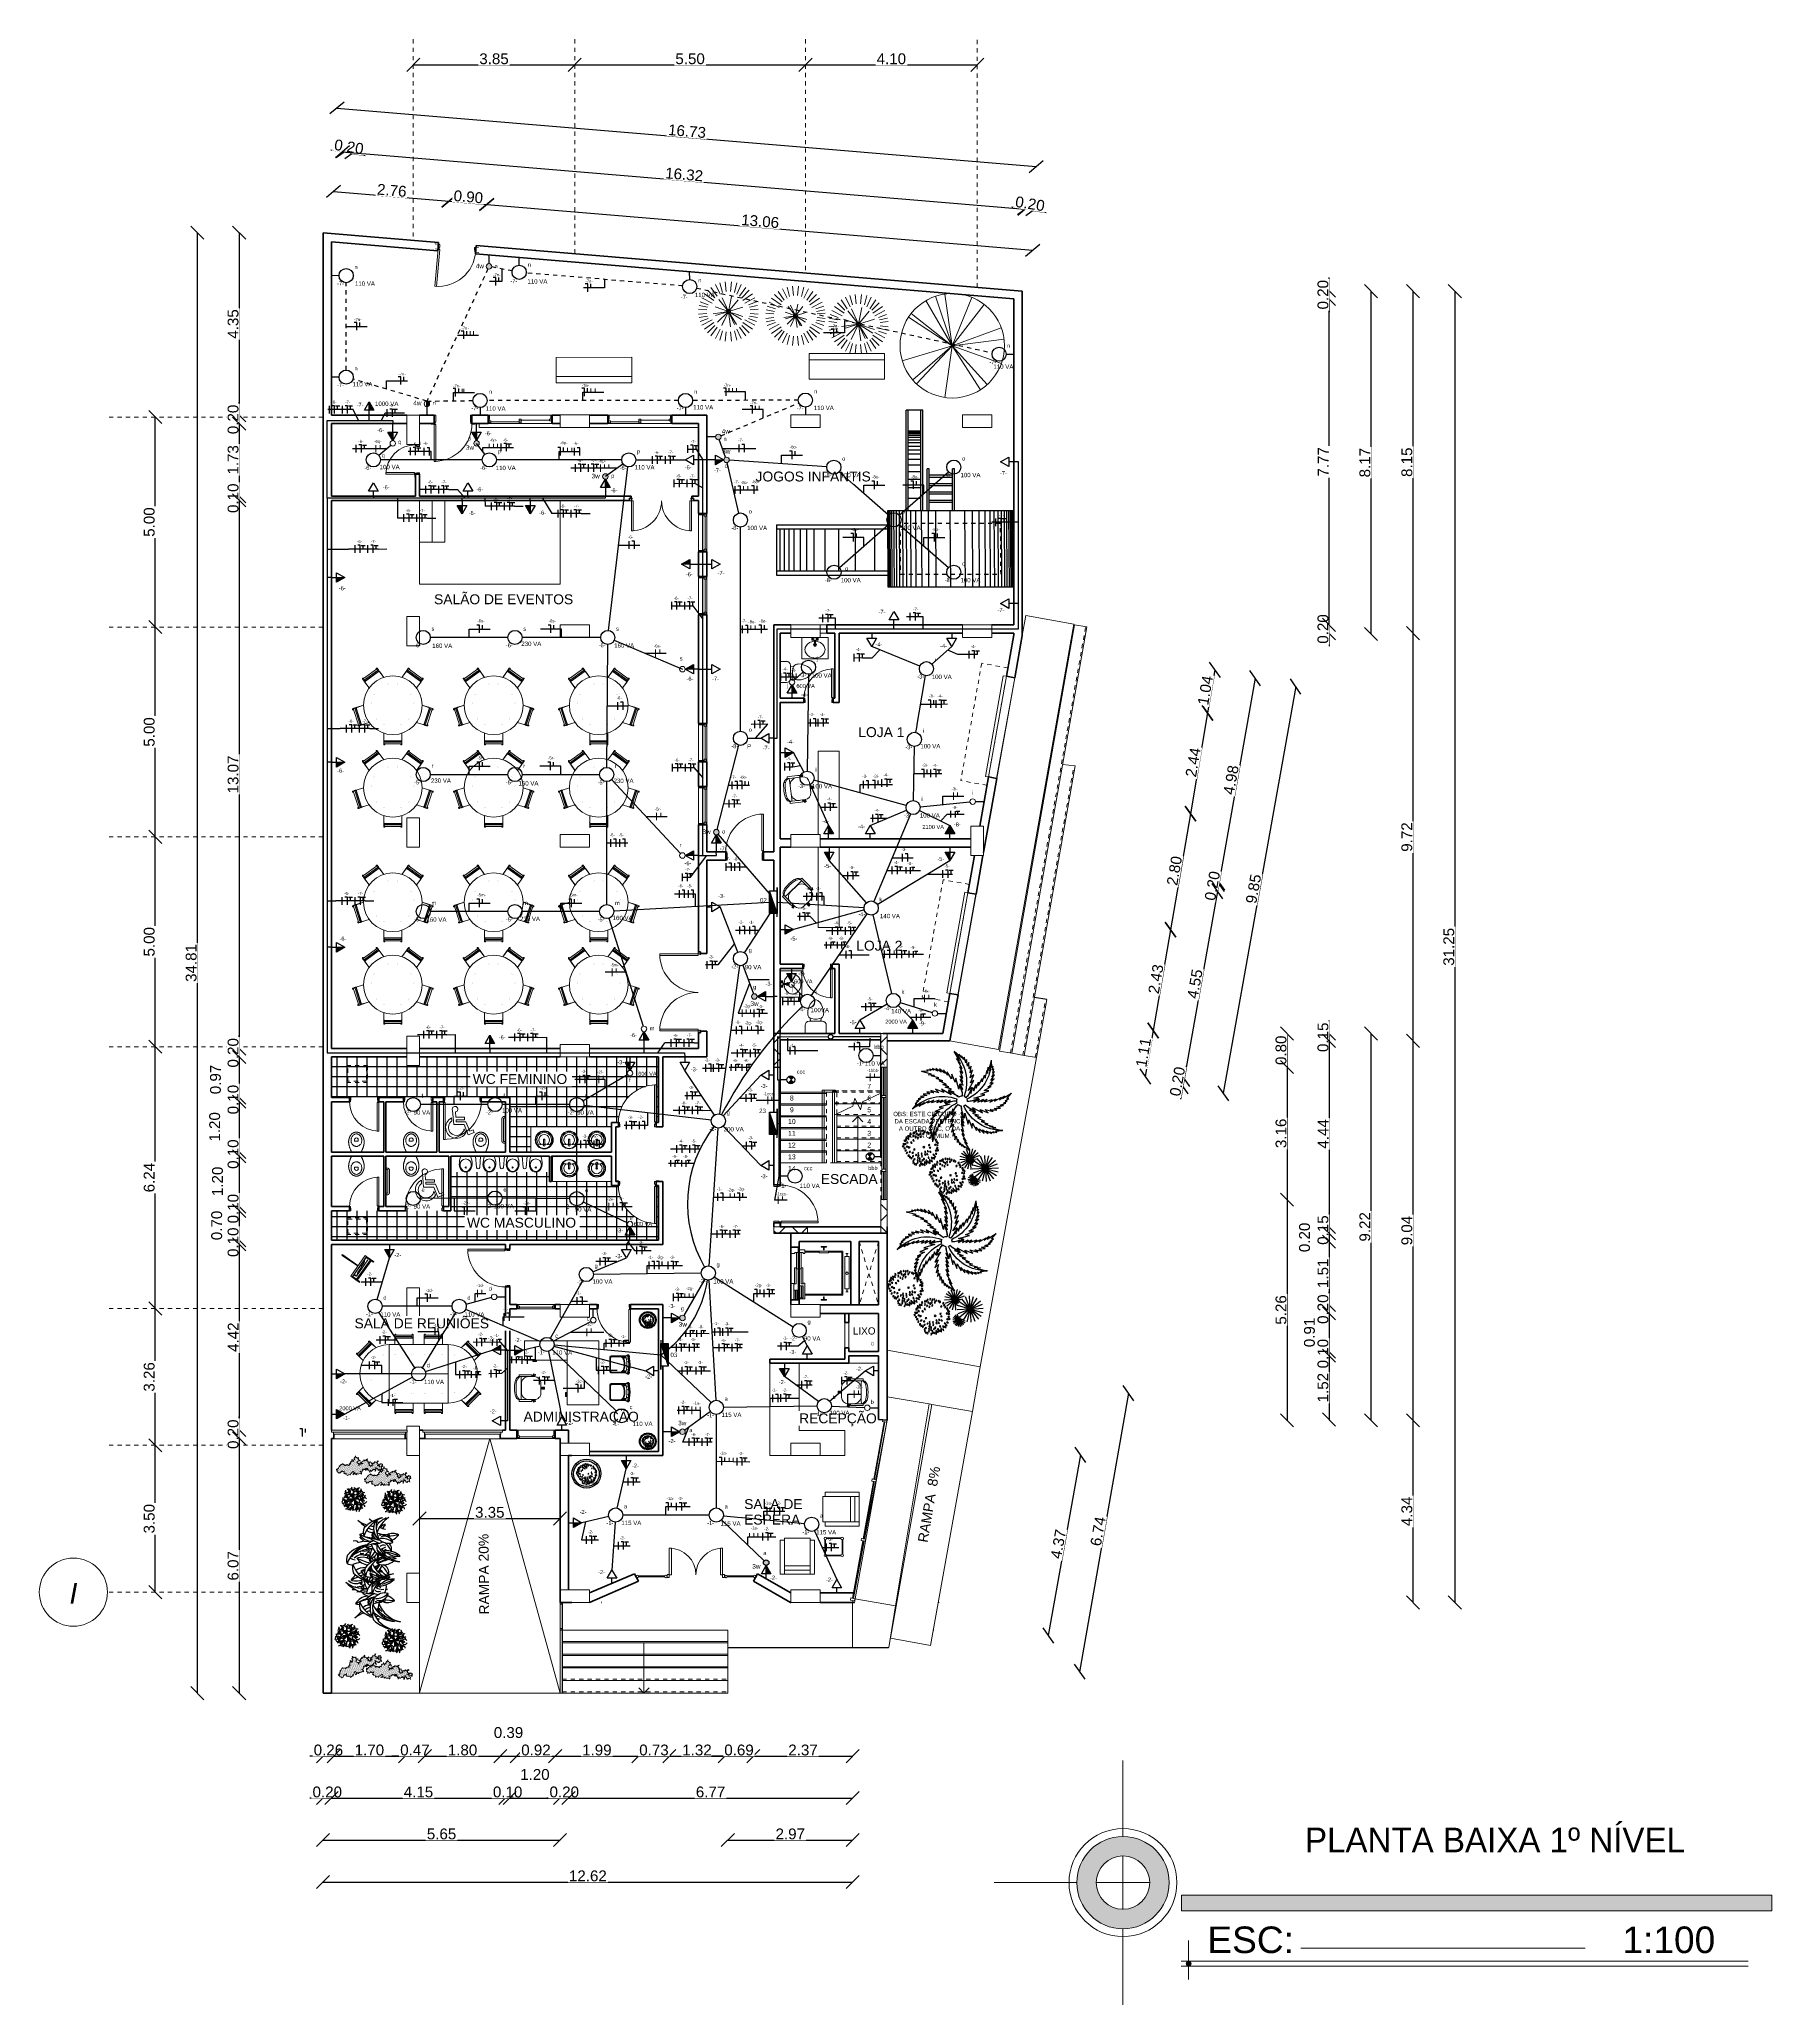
# Model space of a CAD drawing. Header units: metres. Extents: x -182 to 99, y 70 to 117.
# Drawn here: x -97.99 to -56.69, y 70.4 to 117.24 of the extents above; entities that cross this region are included whole.
import ezdxf

# ---------------------------------------------------------------- set-up
doc = ezdxf.new("R2010")
doc.units = ezdxf.units.M
doc.header["$LTSCALE"] = 0.01
for name, pattern in [('Basculante', [0.003969, 0.002381, -0.001587]), ('Centro', [0.03175, 0.00635, -0.004763, 0.015875, -0.004763]), ('HIDDEN2', [4.7625, 3.175, -1.5875]), ('JIS_02_0.7', [1.35, 0.75, -0.6]), ('Trazo pequeño', [0.003, 0.002, -0.001]), ('TRAZOS2', [9.525, 6.35, -3.175])]:
    doc.linetypes.add(name, pattern=pattern)
for name, color, linetype, lineweight in [('A-ANNO-DIMS', 1, 'Continuous', 9), ('A-ANNO-TEXT', 2, 'Continuous', 9), ('A-DETL', 5, 'Continuous', 9), ('A-DETL-GENF', 3, 'Basculante', 9), ('A-DOOR', 1, 'Continuous', 9), ('A-DOOR-FRAM', 1, 'Continuous', 13), ('A-EQPM', 6, 'Continuous', 9), ('A-FLOR-HRAL', 1, 'Continuous', 9), ('A-FLOR-IDEN', 2, 'Continuous', 9), ('A-FLOR-OTLN', 6, 'Continuous', 13), ('A-FLOR-STRS', 1, 'Continuous', 9), ('A-GENM', 6, 'Continuous', 9), ('A-GLAZ', 6, 'Continuous', 9), ('A-GLAZ-CWMG', 3, 'Continuous', 9), ('A-GLAZ-FRAM', 6, 'Continuous', 13), ('A-GLAZ-GLAS', 6, 'Continuous', 13), ('A-GLAZ-SILL', 1, 'Continuous', 9), ('A-SECT-MBND', 5, 'Trazo pequeño', 9), ('A-WALL', 2, 'Continuous', 9), ('ARBOLES', 72, 'Continuous', 5), ('C-TOPO', 2, 'Continuous', 9), ('G-IMPT', 1, 'Continuous', 9), ('I-FURN', 6, 'Continuous', 9), ('I-FURN-PNLS', 2, 'Continuous', 9), ('JARDIN', 114, 'Continuous', 20), ('L-PLNT-BEDS', 3, 'Continuous', 9), ('L-SITE', 6, 'Continuous', 9), ('Layer2', 3, 'Continuous', 20), ('Muebles baño cocina y  closets', 252, 'Continuous', 20), ('P-SANR-FIXT', 6, 'Continuous', 9), ('referencia', 161, 'Continuous', 15), ('S-COLS', 6, 'Continuous', 9), ('S-GRID', 1, 'Continuous', 9), ('Sillas', 7, 'Continuous', 18), ('TEXTO', 120, 'Continuous', 50)]:
    doc.layers.add(name, color=color, linetype=linetype, lineweight=lineweight)
for name, color, linetype in [('FIAÇÃO', 10, 'Continuous'), ('Força', 7, 'Continuous'), ('Iluminação', 7, 'Continuous'), ('MUEBLES 0.05', 54, 'Continuous'), ('PARED 0.1', 4, 'Continuous'), ('Pared 0.3.', 31, 'Continuous'), ('penjaus', 32, 'Continuous'), ('PUERTAS 0.2', 3, 'Continuous'), ('vacio 5', 32, 'Continuous'), ('Vegetacion', 96, 'Continuous')]:
    doc.layers.add(name, color=color, linetype=linetype)
doc.styles.add('Arial', font='arial.ttf', dxfattribs={"height": 0.29506})
doc.styles.add('Arial_1', font='arial.ttf', dxfattribs={"height": 0.368825})
doc.styles.add('Arial_2', font='arial.ttf', dxfattribs={"height": 0.258177})
doc.styles.add('Arial_I', font='ariali.ttf', dxfattribs={"height": 0.491766})
doc.dimstyles.new('Diagonal', dxfattribs={"dimscale": 0.3048, "dimtxt": 0.258177, "dimasz": 1.025262, "dimexe": 0.984252, "dimexo": 0.615157, "dimgap": 0.04101, "dimtad": 1, "dimrnd": 0.01, "dimzin": 0, "dimdsep": 46, "dimtxsty": 'Arial_2', "dimblk1": 'OBLIQUE', "dimblk2": 'OBLIQUE', "dimsah": 1, "dimcen": 0.09, "dimse1": 1, "dimse2": 1, "dimazin": 0, "dimtfac": 1, "dimtix": 1, "dimtmove": 0, "dimatfit": 3, "dimfxl": 1, "dimtvp": 1, "dimtfill": 1, "dimtolj": 1, "dimtzin": 0, "dimarcsym": 2})
pattern_1 = [(45, (-80.64683, 95.37932), (-0.265165, 0.265165), []), (135, (-80.64683, 95.37932), (-0.265165, -0.265165), [])]
pattern_2 = [(0, (-80.64683, 95.37932), (0, 0.238125), []), (90, (-80.64683, 95.37932), (-0.238125, 0), [])]

# ---------------------------------------------------------------- blocks, each defined once
blk = doc.blocks.new('Tipo de barandal superior - Name-125413-Planta Baja')
at = {"layer": 'A-FLOR-HRAL', "linetype": 'Trazo pequeño'}
for p, q in [((1.374, -3.183), (1.374, -3.208)), ((1.399, -3.183), (1.374, -3.183)), ((1.374, -3.208), (1.374, -4.914)), ((1.644, -3.183), (1.399, -3.183)), ((1.424, -3.233), (1.424, -4.914)), ((1.644, -3.233), (1.424, -3.233)), ((1.644, -3.233), (1.644, -3.183)), ((1.374, -4.914), (1.424, -4.914))]:
    blk.add_line(p, q, dxfattribs=at)
blk = doc.blocks.new('Tipo de barandal superior - Name-V1-Planta Baja')
at = {"layer": 'A-FLOR-HRAL', "linetype": 'Trazo pequeño'}
for p, q in [((1.669, -3.208), (1.619, -3.208)), ((1.619, -3.77), (1.619, -3.208)), ((1.669, -3.747), (1.669, -3.208))]:
    blk.add_line(p, q, dxfattribs=at)
at = {"layer": 'A-FLOR-HRAL'}
for p, q in [((1.669, -3.747), (1.619, -3.77)), ((1.669, -4.914), (1.669, -3.747)), ((1.619, -4.914), (1.619, -3.77)), ((1.619, -4.914), (1.669, -4.914))]:
    blk.add_line(p, q, dxfattribs=at)
blk = doc.blocks.new('Table de réunion - 02 - 8 personnes-136515-Planta Baja')
at = {"layer": 'I-FURN-PNLS'}
for p, q in [((-1.317, 0.472), (-1.296, 0.45)), ((-1.287, 0.477), (-1.299, 0.489)), ((-1.292, 0.483), (-1.023, 0.752)), ((-0.996, 0.726), (-1.266, 0.456)), ((-1.248, 0.439), (-0.979, 0.708)), ((-0.973, 0.702), (-1.242, 0.433)), ((-1.029, 0.759), (-1.017, 0.747)), ((-0.99, 0.756), (-1.011, 0.777)), ((-0.977, 0.742), (-1.003, 0.769)), ((-0.992, 0.758), (-0.988, 0.754)), ((-0.963, 0.728), (-0.977, 0.742)), ((-0.857, 0.623), (-0.954, 0.72)), ((-0.857, 0.622), (-0.937, 0.702)), ((0.86, 0.7), (-0.54, 0.7)), ((-0.54, 0.7), (-0.54, 0)), ((-0.54, -0.7), (-0.54, 0.7)), ((-0.406, 0.933), (-0.406, 0.903)), ((-0.406, 0.921), (-0.406, 0.883)), ((-0.406, 0.9), (-0.406, 0.905)), ((-0.406, 0.883), (-0.406, 0.863)), ((-0.406, 0.852), (-0.406, 0.7)), ((-0.406, 0.827), (-0.406, 0.7)), ((-0.381, 0.915), (-0.381, 0.933)), ((-0.381, 0.924), (0, 0.924)), ((0, 0.886), (-0.381, 0.886)), ((-0.381, 0.861), (0, 0.861)), ((0, 0.852), (-0.381, 0.852)), ((0.001, 0.933), (0.001, 0.915)), ((0.026, 0.903), (0.026, 0.933)), ((0.026, 0.883), (0.026, 0.921)), ((0.026, 0.906), (0.026, 0.9)), ((0.026, 0.863), (0.026, 0.883)), ((0.026, 0.7), (0.026, 0.852)), ((0.026, 0.7), (0.026, 0.827)), ((0.294, 0.933), (0.294, 0.903)), ((0.294, 0.921), (0.294, 0.883)), ((0.294, 0.9), (0.294, 0.905)), ((0.294, 0.883), (0.294, 0.863)), ((0.294, 0.852), (0.294, 0.7)), ((0.294, 0.827), (0.294, 0.7)), ((0.319, 0.915), (0.319, 0.933)), ((0.319, 0.924), (0.7, 0.924)), ((0.7, 0.886), (0.319, 0.886)), ((0.319, 0.861), (0.7, 0.861)), ((0.7, 0.852), (0.319, 0.852)), ((0.701, 0.933), (0.701, 0.915)), ((0.726, 0.903), (0.726, 0.933)), ((0.726, 0.883), (0.726, 0.921)), ((0.726, 0.906), (0.726, 0.9)), ((0.726, 0.863), (0.726, 0.883)), ((0.726, 0.7), (0.726, 0.852)), ((0.726, 0.7), (0.726, 0.827)), ((0.86, 0), (0.86, 0.7)), ((0.86, 0.7), (0.86, -0.7)), ((1.274, 0.72), (1.177, 0.623)), ((1.257, 0.702), (1.177, 0.622)), ((1.297, 0.742), (1.283, 0.728)), ((1.562, 0.433), (1.293, 0.702)), ((1.323, 0.769), (1.297, 0.742)), ((1.299, 0.708), (1.568, 0.439)), ((1.308, 0.754), (1.312, 0.758)), ((1.331, 0.777), (1.31, 0.756)), ((1.586, 0.456), (1.316, 0.726)), ((1.337, 0.747), (1.349, 0.759)), ((1.343, 0.752), (1.612, 0.483)), ((1.619, 0.489), (1.607, 0.477)), ((1.616, 0.45), (1.637, 0.472)), ((-1.309, 0.463), (-1.282, 0.437)), ((-1.294, 0.449), (-1.297, 0.452)), ((-1.282, 0.437), (-1.268, 0.423)), ((-1.26, 0.414), (-1.163, 0.317)), ((-1.242, 0.397), (-1.162, 0.317)), ((0.86, 0), (-0.54, 0)), ((-0.54, 0), (-0.54, -0.7)), ((0.86, -0.7), (0.86, 0)), ((1.482, 0.317), (1.562, 0.397)), ((1.483, 0.317), (1.58, 0.414)), ((1.588, 0.423), (1.602, 0.437)), ((1.602, 0.437), (1.629, 0.463)), ((1.617, 0.452), (1.614, 0.449)), ((-1.296, -0.45), (-1.317, -0.471)), ((-1.282, -0.437), (-1.309, -0.463)), ((-1.298, -0.452), (-1.294, -0.448)), ((-1.268, -0.423), (-1.282, -0.437)), ((-1.266, -0.456), (-0.996, -0.726)), ((-1.163, -0.317), (-1.26, -0.414)), ((-0.979, -0.708), (-1.248, -0.439)), ((-1.162, -0.317), (-1.242, -0.397)), ((-1.242, -0.433), (-0.973, -0.702)), ((-0.54, 0), (0.86, 0)), ((1.293, -0.702), (1.562, -0.433)), ((1.568, -0.439), (1.299, -0.708)), ((1.316, -0.726), (1.586, -0.456)), ((1.562, -0.397), (1.482, -0.317)), ((1.58, -0.414), (1.483, -0.317)), ((1.602, -0.437), (1.588, -0.423)), ((1.629, -0.463), (1.602, -0.437)), ((1.614, -0.448), (1.618, -0.452)), ((1.637, -0.471), (1.616, -0.45)), ((-1.299, -0.489), (-1.287, -0.477)), ((-1.023, -0.752), (-1.292, -0.483)), ((-1.017, -0.747), (-1.029, -0.759)), ((-1.012, -0.777), (-0.99, -0.756)), ((-1.003, -0.769), (-0.977, -0.742)), ((-0.989, -0.754), (-0.992, -0.757)), ((-0.977, -0.742), (-0.963, -0.728)), ((-0.954, -0.72), (-0.857, -0.623)), ((-0.937, -0.702), (-0.857, -0.622)), ((-0.54, -0.7), (0.86, -0.7)), ((-0.406, -0.7), (-0.406, -0.827)), ((-0.406, -0.7), (-0.406, -0.852)), ((-0.406, -0.863), (-0.406, -0.883)), ((-0.406, -0.883), (-0.406, -0.921)), ((-0.406, -0.905), (-0.406, -0.9)), ((-0.406, -0.903), (-0.406, -0.933)), ((-0.381, -0.852), (0, -0.852)), ((0, -0.861), (-0.381, -0.861)), ((-0.381, -0.886), (0, -0.886)), ((-0.381, -0.933), (-0.381, -0.915)), ((0, -0.924), (-0.381, -0.924)), ((0.001, -0.915), (0.001, -0.933)), ((0.026, -0.827), (0.026, -0.7)), ((0.026, -0.852), (0.026, -0.7)), ((0.026, -0.883), (0.026, -0.863)), ((0.026, -0.921), (0.026, -0.883)), ((0.026, -0.9), (0.026, -0.906)), ((0.026, -0.933), (0.026, -0.903)), ((0.294, -0.7), (0.294, -0.827)), ((0.294, -0.7), (0.294, -0.852)), ((0.294, -0.863), (0.294, -0.883)), ((0.294, -0.883), (0.294, -0.921)), ((0.294, -0.905), (0.294, -0.9)), ((0.294, -0.903), (0.294, -0.933)), ((0.319, -0.852), (0.7, -0.852)), ((0.7, -0.861), (0.319, -0.861)), ((0.319, -0.886), (0.7, -0.886)), ((0.319, -0.933), (0.319, -0.915)), ((0.7, -0.924), (0.319, -0.924)), ((0.701, -0.915), (0.701, -0.933)), ((0.726, -0.827), (0.726, -0.7)), ((0.726, -0.852), (0.726, -0.7)), ((0.726, -0.883), (0.726, -0.863)), ((0.726, -0.921), (0.726, -0.883)), ((0.726, -0.9), (0.726, -0.906)), ((0.726, -0.933), (0.726, -0.903)), ((1.177, -0.622), (1.257, -0.702)), ((1.177, -0.623), (1.274, -0.72)), ((1.283, -0.728), (1.297, -0.742)), ((1.297, -0.742), (1.323, -0.769)), ((1.312, -0.757), (1.309, -0.754)), ((1.31, -0.756), (1.332, -0.777)), ((1.349, -0.759), (1.337, -0.747)), ((1.612, -0.483), (1.343, -0.752)), ((1.607, -0.477), (1.619, -0.489))]:
    blk.add_line(p, q, dxfattribs=at)
at = {"layer": 'I-FURN-PNLS', "flags": 128}
for points in [[(-1.008, 0.738), (-1.008, 0.738), (-1.008, 0.738)], [(-0.99, 0.756), (-0.99, 0.756), (-0.99, 0.756), (-0.99, 0.756), (-0.99, 0.756), (-0.989, 0.755), (-0.989, 0.755), (-0.989, 0.755), (-0.988, 0.754), (-0.988, 0.754), (-0.987, 0.753), (-0.987, 0.753), (-0.986, 0.752), (-0.985, 0.751), (-0.984, 0.751), (-0.984, 0.75), (-0.983, 0.749), (-0.982, 0.748), (-0.981, 0.747), (-0.98, 0.746), (-0.979, 0.745), (-0.978, 0.744), (-0.977, 0.743), (-0.976, 0.742), (-0.975, 0.741), (-0.973, 0.74), (-0.972, 0.738), (-0.971, 0.737), (-0.97, 0.736), (-0.968, 0.734), (-0.967, 0.733), (-0.966, 0.732), (-0.964, 0.73), (-0.963, 0.729), (-0.962, 0.728), (-0.96, 0.726), (-0.959, 0.725), (-0.957, 0.723), (-0.956, 0.722), (-0.954, 0.721), (-0.954, 0.72)], [(-0.979, 0.707), (-0.978, 0.706), (-0.976, 0.705), (-0.975, 0.704), (-0.974, 0.703), (-0.973, 0.702), (-0.973, 0.702)], [(-0.972, 0.702), (-0.973, 0.704), (-0.975, 0.705), (-0.976, 0.706), (-0.978, 0.708)], [(-0.406, 0.852), (-0.406, 0.854), (-0.406, 0.856), (-0.406, 0.858), (-0.406, 0.86), (-0.406, 0.862), (-0.406, 0.864), (-0.406, 0.866), (-0.406, 0.868), (-0.406, 0.87), (-0.406, 0.872), (-0.406, 0.874), (-0.406, 0.875), (-0.406, 0.877), (-0.406, 0.879), (-0.406, 0.881), (-0.406, 0.882), (-0.406, 0.884), (-0.406, 0.886), (-0.406, 0.887), (-0.406, 0.888), (-0.406, 0.89), (-0.406, 0.891), (-0.406, 0.892), (-0.406, 0.894), (-0.406, 0.895), (-0.406, 0.896), (-0.406, 0.897), (-0.406, 0.898), (-0.406, 0.899), (-0.406, 0.899), (-0.406, 0.9), (-0.406, 0.901), (-0.406, 0.901), (-0.406, 0.902), (-0.406, 0.902), (-0.406, 0.902), (-0.406, 0.903), (-0.406, 0.903), (-0.406, 0.903), (-0.406, 0.903)], [(-0.406, 0.471), (-0.406, 0.471), (-0.406, 0.471)], [(-0.381, 0.861), (-0.381, 0.859), (-0.381, 0.857), (-0.381, 0.855), (-0.381, 0.853)], [(-0.381, 0.852), (-0.38, 0.854), (-0.38, 0.855), (-0.38, 0.857), (-0.38, 0.858), (-0.38, 0.86), (-0.379, 0.861)], [(-0.381, 0.471), (-0.381, 0.471), (-0.381, 0.471)], [(0, 0.86), (0, 0.859), (0, 0.857), (0, 0.856), (0, 0.854), (0, 0.853), (0, 0.852)], [(0.001, 0.903), (0.001, 0.903), (0.001, 0.903)], [(0.001, 0.852), (0.001, 0.854), (0.001, 0.856), (0.001, 0.858), (0.001, 0.86), (0.001, 0.861)], [(0.001, 0.471), (0.001, 0.471), (0.001, 0.471)], [(0.026, 0.903), (0.026, 0.903), (0.026, 0.903), (0.026, 0.902), (0.026, 0.902), (0.026, 0.902), (0.026, 0.901), (0.026, 0.901), (0.026, 0.9), (0.026, 0.9), (0.026, 0.899), (0.026, 0.898), (0.026, 0.897), (0.026, 0.896), (0.026, 0.895), (0.026, 0.894), (0.026, 0.893), (0.026, 0.892), (0.026, 0.89), (0.026, 0.889), (0.026, 0.887), (0.026, 0.886), (0.026, 0.884), (0.026, 0.883), (0.026, 0.881), (0.026, 0.879), (0.026, 0.878), (0.026, 0.876), (0.026, 0.874), (0.026, 0.872), (0.026, 0.87), (0.026, 0.869), (0.026, 0.867), (0.026, 0.865), (0.026, 0.863), (0.026, 0.861), (0.026, 0.859), (0.026, 0.857), (0.026, 0.855), (0.026, 0.853), (0.026, 0.852)], [(0.026, 0.471), (0.026, 0.471), (0.026, 0.471)], [(0.294, 0.852), (0.294, 0.854), (0.294, 0.856), (0.294, 0.858), (0.294, 0.86), (0.294, 0.862), (0.294, 0.864), (0.294, 0.866), (0.294, 0.868), (0.294, 0.87), (0.294, 0.872), (0.294, 0.874), (0.294, 0.875), (0.294, 0.877), (0.294, 0.879), (0.294, 0.881), (0.294, 0.882), (0.294, 0.884), (0.294, 0.886), (0.294, 0.887), (0.294, 0.888), (0.294, 0.89), (0.294, 0.891), (0.294, 0.892), (0.294, 0.894), (0.294, 0.895), (0.294, 0.896), (0.294, 0.897), (0.294, 0.898), (0.294, 0.899), (0.294, 0.899), (0.294, 0.9), (0.294, 0.901), (0.294, 0.901), (0.294, 0.902), (0.294, 0.902), (0.294, 0.902), (0.294, 0.903), (0.294, 0.903), (0.294, 0.903), (0.294, 0.903)], [(0.294, 0.471), (0.294, 0.471), (0.294, 0.471)], [(0.319, 0.861), (0.319, 0.859), (0.319, 0.857), (0.319, 0.855), (0.319, 0.853)], [(0.319, 0.852), (0.32, 0.854), (0.32, 0.855), (0.32, 0.857), (0.32, 0.858), (0.32, 0.86), (0.321, 0.861)], [(0.319, 0.471), (0.319, 0.471), (0.319, 0.471)], [(0.7, 0.86), (0.7, 0.859), (0.7, 0.857), (0.7, 0.856), (0.7, 0.854), (0.7, 0.853), (0.7, 0.852)], [(0.701, 0.903), (0.701, 0.903), (0.701, 0.903)], [(0.701, 0.852), (0.701, 0.854), (0.701, 0.856), (0.701, 0.858), (0.701, 0.86), (0.701, 0.861)], [(0.701, 0.471), (0.701, 0.471), (0.701, 0.471)], [(0.726, 0.903), (0.726, 0.903), (0.726, 0.903), (0.726, 0.902), (0.726, 0.902), (0.726, 0.902), (0.726, 0.901), (0.726, 0.901), (0.726, 0.9), (0.726, 0.9), (0.726, 0.899), (0.726, 0.898), (0.726, 0.897), (0.726, 0.896), (0.726, 0.895), (0.726, 0.894), (0.726, 0.893), (0.726, 0.892), (0.726, 0.89), (0.726, 0.889), (0.726, 0.887), (0.726, 0.886), (0.726, 0.884), (0.726, 0.883), (0.726, 0.881), (0.726, 0.879), (0.726, 0.878), (0.726, 0.876), (0.726, 0.874), (0.726, 0.872), (0.726, 0.87), (0.726, 0.869), (0.726, 0.867), (0.726, 0.865), (0.726, 0.863), (0.726, 0.861), (0.726, 0.859), (0.726, 0.857), (0.726, 0.855), (0.726, 0.853), (0.726, 0.852)], [(0.726, 0.471), (0.726, 0.471), (0.726, 0.471)], [(1.274, 0.72), (1.276, 0.722), (1.277, 0.723), (1.278, 0.724), (1.28, 0.726), (1.281, 0.727), (1.283, 0.729), (1.284, 0.73), (1.285, 0.731), (1.287, 0.733), (1.288, 0.734), (1.289, 0.735), (1.291, 0.737), (1.292, 0.738), (1.293, 0.739), (1.294, 0.74), (1.296, 0.742), (1.297, 0.743), (1.298, 0.744), (1.299, 0.745), (1.3, 0.746), (1.301, 0.747), (1.302, 0.748), (1.303, 0.749), (1.303, 0.75), (1.304, 0.75), (1.305, 0.751), (1.306, 0.752), (1.306, 0.752), (1.307, 0.753), (1.308, 0.754), (1.308, 0.754), (1.308, 0.755), (1.309, 0.755), (1.309, 0.755), (1.309, 0.756), (1.31, 0.756), (1.31, 0.756), (1.31, 0.756), (1.31, 0.756), (1.31, 0.756)], [(1.298, 0.708), (1.297, 0.707), (1.295, 0.705), (1.294, 0.704), (1.292, 0.703)], [(1.293, 0.702), (1.294, 0.703), (1.295, 0.704), (1.296, 0.705), (1.297, 0.706), (1.299, 0.707)], [(-1.26, 0.414), (-1.261, 0.416), (-1.263, 0.417), (-1.264, 0.419), (-1.266, 0.42), (-1.267, 0.421), (-1.269, 0.423), (-1.27, 0.424), (-1.271, 0.426), (-1.273, 0.427), (-1.274, 0.428), (-1.275, 0.43), (-1.277, 0.431), (-1.278, 0.432), (-1.279, 0.433), (-1.28, 0.435), (-1.281, 0.436), (-1.283, 0.437), (-1.284, 0.438), (-1.285, 0.439), (-1.286, 0.44), (-1.287, 0.441), (-1.288, 0.442), (-1.289, 0.443), (-1.289, 0.444), (-1.29, 0.444), (-1.291, 0.445), (-1.292, 0.446), (-1.292, 0.447), (-1.293, 0.447), (-1.293, 0.448), (-1.294, 0.448), (-1.294, 0.449), (-1.295, 0.449), (-1.295, 0.449), (-1.295, 0.45), (-1.296, 0.45), (-1.296, 0.45), (-1.296, 0.45), (-1.296, 0.45), (-1.296, 0.45)], [(-1.242, 0.433), (-1.243, 0.434), (-1.244, 0.435), (-1.245, 0.436), (-1.246, 0.437), (-1.247, 0.439), (-1.248, 0.44)], [(-1.248, 0.438), (-1.247, 0.437), (-1.245, 0.435), (-1.244, 0.434), (-1.242, 0.433)], [(-0.991, 0.145), (-0.991, 0.145), (-0.991, 0.145)], [(-0.973, 0.163), (-0.973, 0.163), (-0.973, 0.163)], [(-0.703, 0.433), (-0.703, 0.433), (-0.703, 0.433)], [(-0.685, 0.451), (-0.685, 0.451), (-0.685, 0.451)], [(1.005, 0.451), (1.005, 0.451), (1.005, 0.451)], [(1.023, 0.433), (1.023, 0.433), (1.023, 0.433)], [(1.293, 0.163), (1.293, 0.163), (1.293, 0.163)], [(1.311, 0.145), (1.311, 0.145), (1.311, 0.145)], [(1.567, 0.439), (1.566, 0.438), (1.565, 0.436), (1.564, 0.435), (1.563, 0.434), (1.562, 0.433), (1.562, 0.433)], [(1.562, 0.432), (1.563, 0.434), (1.565, 0.435), (1.566, 0.437), (1.568, 0.438)], [(1.616, 0.45), (1.616, 0.45), (1.616, 0.45), (1.616, 0.45), (1.615, 0.45), (1.615, 0.449), (1.615, 0.449), (1.614, 0.449), (1.614, 0.448), (1.614, 0.448), (1.613, 0.447), (1.612, 0.447), (1.612, 0.446), (1.611, 0.445), (1.61, 0.445), (1.61, 0.444), (1.609, 0.443), (1.608, 0.442), (1.607, 0.441), (1.606, 0.44), (1.605, 0.439), (1.604, 0.438), (1.603, 0.437), (1.602, 0.436), (1.601, 0.435), (1.599, 0.434), (1.598, 0.432), (1.597, 0.431), (1.596, 0.43), (1.594, 0.429), (1.593, 0.427), (1.592, 0.426), (1.59, 0.425), (1.589, 0.423), (1.587, 0.422), (1.586, 0.42), (1.585, 0.419), (1.583, 0.418), (1.582, 0.416), (1.58, 0.415), (1.58, 0.414)], [(1.598, 0.468), (1.598, 0.468), (1.598, 0.468)], [(-1.296, -0.45), (-1.296, -0.45), (-1.296, -0.45), (-1.296, -0.45), (-1.296, -0.45), (-1.295, -0.449), (-1.295, -0.449), (-1.295, -0.449), (-1.294, -0.448), (-1.294, -0.448), (-1.293, -0.447), (-1.293, -0.447), (-1.292, -0.446), (-1.291, -0.445), (-1.291, -0.444), (-1.29, -0.444), (-1.289, -0.443), (-1.288, -0.442), (-1.287, -0.441), (-1.286, -0.44), (-1.285, -0.439), (-1.284, -0.438), (-1.283, -0.437), (-1.282, -0.436), (-1.281, -0.435), (-1.28, -0.433), (-1.278, -0.432), (-1.277, -0.431), (-1.276, -0.43), (-1.274, -0.428), (-1.273, -0.427), (-1.272, -0.426), (-1.27, -0.424), (-1.269, -0.423), (-1.268, -0.422), (-1.266, -0.42), (-1.265, -0.419), (-1.263, -0.417), (-1.262, -0.416), (-1.261, -0.414), (-1.26, -0.414)], [(-1.278, -0.468), (-1.278, -0.468), (-1.278, -0.468)], [(-1.242, -0.432), (-1.244, -0.433), (-1.245, -0.435), (-1.246, -0.436), (-1.248, -0.438)], [(-1.247, -0.439), (-1.246, -0.438), (-1.245, -0.436), (-1.244, -0.435), (-1.243, -0.434), (-1.242, -0.433), (-1.242, -0.433)], [(-0.991, -0.145), (-0.991, -0.145), (-0.991, -0.145)], [(-0.973, -0.163), (-0.973, -0.163), (-0.973, -0.163)], [(-0.703, -0.433), (-0.703, -0.433), (-0.703, -0.433)], [(-0.685, -0.451), (-0.685, -0.451), (-0.685, -0.451)], [(1.005, -0.451), (1.005, -0.451), (1.005, -0.451)], [(1.023, -0.433), (1.023, -0.433), (1.023, -0.433)], [(1.293, -0.163), (1.293, -0.163), (1.293, -0.163)], [(1.311, -0.145), (1.311, -0.145), (1.311, -0.145)], [(1.562, -0.433), (1.563, -0.434), (1.564, -0.435), (1.565, -0.436), (1.566, -0.437), (1.567, -0.439)], [(1.568, -0.438), (1.567, -0.437), (1.565, -0.435), (1.564, -0.434), (1.563, -0.432)], [(1.58, -0.414), (1.582, -0.416), (1.583, -0.417), (1.584, -0.418), (1.586, -0.42), (1.587, -0.421), (1.589, -0.423), (1.59, -0.424), (1.591, -0.425), (1.593, -0.427), (1.594, -0.428), (1.595, -0.429), (1.597, -0.431), (1.598, -0.432), (1.599, -0.433), (1.6, -0.434), (1.602, -0.436), (1.603, -0.437), (1.604, -0.438), (1.605, -0.439), (1.606, -0.44), (1.607, -0.441), (1.608, -0.442), (1.609, -0.443), (1.61, -0.443), (1.61, -0.444), (1.611, -0.445), (1.612, -0.446), (1.612, -0.446), (1.613, -0.447), (1.614, -0.448), (1.614, -0.448), (1.615, -0.448), (1.615, -0.449), (1.615, -0.449), (1.616, -0.449), (1.616, -0.45), (1.616, -0.45), (1.616, -0.45), (1.616, -0.45), (1.616, -0.45)], [(-0.954, -0.72), (-0.956, -0.721), (-0.957, -0.723), (-0.959, -0.724), (-0.96, -0.726), (-0.961, -0.727), (-0.963, -0.729), (-0.964, -0.73), (-0.966, -0.731), (-0.967, -0.733), (-0.968, -0.734), (-0.97, -0.735), (-0.971, -0.737), (-0.972, -0.738), (-0.973, -0.739), (-0.975, -0.74), (-0.976, -0.741), (-0.977, -0.743), (-0.978, -0.744), (-0.979, -0.745), (-0.98, -0.746), (-0.981, -0.747), (-0.982, -0.748), (-0.983, -0.749), (-0.984, -0.749), (-0.984, -0.75), (-0.985, -0.751), (-0.986, -0.752), (-0.987, -0.752), (-0.987, -0.753), (-0.988, -0.753), (-0.988, -0.754), (-0.989, -0.754), (-0.989, -0.755), (-0.989, -0.755), (-0.99, -0.755), (-0.99, -0.756), (-0.99, -0.756), (-0.99, -0.756), (-0.99, -0.756), (-0.99, -0.756)], [(-0.973, -0.702), (-0.974, -0.703), (-0.975, -0.704), (-0.976, -0.705), (-0.977, -0.706), (-0.979, -0.707), (-0.98, -0.708)], [(-0.978, -0.708), (-0.977, -0.707), (-0.975, -0.705), (-0.974, -0.704), (-0.973, -0.702)], [(-0.406, -0.471), (-0.406, -0.471), (-0.406, -0.471)], [(-0.406, -0.903), (-0.406, -0.903), (-0.406, -0.903), (-0.406, -0.902), (-0.406, -0.902), (-0.406, -0.902), (-0.406, -0.901), (-0.406, -0.901), (-0.406, -0.9), (-0.406, -0.9), (-0.406, -0.899), (-0.406, -0.898), (-0.406, -0.897), (-0.406, -0.896), (-0.406, -0.895), (-0.406, -0.894), (-0.406, -0.893), (-0.406, -0.892), (-0.406, -0.89), (-0.406, -0.889), (-0.406, -0.887), (-0.406, -0.886), (-0.406, -0.884), (-0.406, -0.883), (-0.406, -0.881), (-0.406, -0.879), (-0.406, -0.878), (-0.406, -0.876), (-0.406, -0.874), (-0.406, -0.872), (-0.406, -0.87), (-0.406, -0.869), (-0.406, -0.867), (-0.406, -0.865), (-0.406, -0.863), (-0.406, -0.861), (-0.406, -0.859), (-0.406, -0.857), (-0.406, -0.855), (-0.406, -0.853), (-0.406, -0.852)], [(-0.381, -0.471), (-0.381, -0.471), (-0.381, -0.471)], [(-0.381, -0.852), (-0.381, -0.854), (-0.381, -0.856), (-0.381, -0.858), (-0.381, -0.86), (-0.381, -0.862)], [(-0.38, -0.86), (-0.38, -0.859), (-0.38, -0.857), (-0.38, -0.856), (-0.38, -0.854), (-0.381, -0.853), (-0.381, -0.852)], [(-0.381, -0.903), (-0.381, -0.903), (-0.381, -0.903)], [(0, -0.852), (0, -0.854), (0, -0.855), (0, -0.857), (0, -0.858), (0, -0.86), (-0.001, -0.861)], [(0.001, -0.471), (0.001, -0.471), (0.001, -0.471)], [(0.001, -0.861), (0.001, -0.859), (0.001, -0.857), (0.001, -0.855), (0.001, -0.853)], [(0.026, -0.471), (0.026, -0.471), (0.026, -0.471)], [(0.026, -0.852), (0.026, -0.854), (0.026, -0.856), (0.026, -0.858), (0.026, -0.86), (0.026, -0.862), (0.026, -0.864), (0.026, -0.866), (0.026, -0.868), (0.026, -0.87), (0.026, -0.872), (0.026, -0.874), (0.026, -0.875), (0.026, -0.877), (0.026, -0.879), (0.026, -0.881), (0.026, -0.882), (0.026, -0.884), (0.026, -0.886), (0.026, -0.887), (0.026, -0.888), (0.026, -0.89), (0.026, -0.891), (0.026, -0.892), (0.026, -0.894), (0.026, -0.895), (0.026, -0.896), (0.026, -0.897), (0.026, -0.898), (0.026, -0.899), (0.026, -0.899), (0.026, -0.9), (0.026, -0.901), (0.026, -0.901), (0.026, -0.902), (0.026, -0.902), (0.026, -0.902), (0.026, -0.903), (0.026, -0.903), (0.026, -0.903), (0.026, -0.903)], [(0.294, -0.471), (0.294, -0.471), (0.294, -0.471)], [(0.294, -0.903), (0.294, -0.903), (0.294, -0.903), (0.294, -0.902), (0.294, -0.902), (0.294, -0.902), (0.294, -0.901), (0.294, -0.901), (0.294, -0.9), (0.294, -0.9), (0.294, -0.899), (0.294, -0.898), (0.294, -0.897), (0.294, -0.896), (0.294, -0.895), (0.294, -0.894), (0.294, -0.893), (0.294, -0.892), (0.294, -0.89), (0.294, -0.889), (0.294, -0.887), (0.294, -0.886), (0.294, -0.884), (0.294, -0.883), (0.294, -0.881), (0.294, -0.879), (0.294, -0.878), (0.294, -0.876), (0.294, -0.874), (0.294, -0.872), (0.294, -0.87), (0.294, -0.869), (0.294, -0.867), (0.294, -0.865), (0.294, -0.863), (0.294, -0.861), (0.294, -0.859), (0.294, -0.857), (0.294, -0.855), (0.294, -0.853), (0.294, -0.852)], [(0.319, -0.471), (0.319, -0.471), (0.319, -0.471)], [(0.319, -0.852), (0.319, -0.854), (0.319, -0.856), (0.319, -0.858), (0.319, -0.86), (0.319, -0.862)], [(0.32, -0.86), (0.32, -0.859), (0.32, -0.857), (0.32, -0.856), (0.32, -0.854), (0.319, -0.853), (0.319, -0.852)], [(0.319, -0.903), (0.319, -0.903), (0.319, -0.903)], [(0.7, -0.852), (0.7, -0.854), (0.7, -0.855), (0.7, -0.857), (0.7, -0.858), (0.7, -0.86), (0.699, -0.861)], [(0.701, -0.471), (0.701, -0.471), (0.701, -0.471)], [(0.701, -0.861), (0.701, -0.859), (0.701, -0.857), (0.701, -0.855), (0.701, -0.853)], [(0.726, -0.471), (0.726, -0.471), (0.726, -0.471)], [(0.726, -0.852), (0.726, -0.854), (0.726, -0.856), (0.726, -0.858), (0.726, -0.86), (0.726, -0.862), (0.726, -0.864), (0.726, -0.866), (0.726, -0.868), (0.726, -0.87), (0.726, -0.872), (0.726, -0.874), (0.726, -0.875), (0.726, -0.877), (0.726, -0.879), (0.726, -0.881), (0.726, -0.882), (0.726, -0.884), (0.726, -0.886), (0.726, -0.887), (0.726, -0.888), (0.726, -0.89), (0.726, -0.891), (0.726, -0.892), (0.726, -0.894), (0.726, -0.895), (0.726, -0.896), (0.726, -0.897), (0.726, -0.898), (0.726, -0.899), (0.726, -0.899), (0.726, -0.9), (0.726, -0.901), (0.726, -0.901), (0.726, -0.902), (0.726, -0.902), (0.726, -0.902), (0.726, -0.903), (0.726, -0.903), (0.726, -0.903), (0.726, -0.903)], [(1.31, -0.756), (1.31, -0.756), (1.31, -0.756), (1.31, -0.756), (1.31, -0.755), (1.309, -0.755), (1.309, -0.755), (1.309, -0.754), (1.308, -0.754), (1.308, -0.754), (1.307, -0.753), (1.307, -0.752), (1.306, -0.752), (1.305, -0.751), (1.305, -0.75), (1.304, -0.75), (1.303, -0.749), (1.302, -0.748), (1.301, -0.747), (1.3, -0.746), (1.299, -0.745), (1.298, -0.744), (1.297, -0.743), (1.296, -0.742), (1.295, -0.741), (1.294, -0.739), (1.292, -0.738), (1.291, -0.737), (1.29, -0.736), (1.289, -0.734), (1.287, -0.733), (1.286, -0.732), (1.285, -0.73), (1.283, -0.729), (1.282, -0.727), (1.28, -0.726), (1.279, -0.725), (1.278, -0.723), (1.276, -0.722), (1.275, -0.72), (1.274, -0.72)], [(1.292, -0.702), (1.294, -0.703), (1.295, -0.705), (1.297, -0.706), (1.298, -0.708)], [(1.299, -0.707), (1.298, -0.706), (1.296, -0.705), (1.295, -0.704), (1.294, -0.703), (1.293, -0.702), (1.293, -0.702)], [(1.328, -0.738), (1.328, -0.738), (1.328, -0.738)]]:
    blk.add_lwpolyline(points, dxfattribs=at)
at = {"layer": 'I-FURN-PNLS'}
for centre, radius, start, end in [((-0.54, 0), 0.7, 90, 270), ((-0.955, 0.684), 0.0254, 45, 135), ((-0.381, 0.827), 0.0254, 90, 180), ((0, 0.827), 0.0254, 0, 90), ((0.319, 0.827), 0.0254, 90, 180), ((0.7, 0.827), 0.0254, 0, 90), ((0.86, 0), 0.7, 270, 90), ((1.275, 0.684), 0.0254, 45, 135), ((-1.224, 0.415), 0.0254, 135, 225), ((1.544, 0.415), 0.0254, 315, 45), ((-1.224, -0.415), 0.0254, 135, 225), ((1.544, -0.415), 0.0254, 315, 45), ((-0.955, -0.684), 0.0254, 225, 315), ((-0.381, -0.827), 0.0254, 180, 270), ((0, -0.827), 0.0254, 270, 360), ((0.319, -0.827), 0.0254, 180, 270), ((0.7, -0.827), 0.0254, 270, 360), ((1.275, -0.684), 0.0254, 225, 315)]:
    blk.add_arc(centre, radius, start, end, dxfattribs=at)
for centre, major_axis, ratio, start_param, end_param in [((-0.393, 0.933), (0.0127, 0), 0.996195, 1.570796, 4.712389), ((-0.393, 0.933), (-0.0127, 0), 0.996195, 1.570796, 4.712389), ((0.014, 0.933), (0.0127, 0), 0.996195, 1.570796, 4.712389), ((0.014, 0.933), (0.0127, 0), 0.996195, 4.712389, 7.853982), ((0.307, 0.933), (0.0127, 0), 0.996195, 1.570796, 4.712389), ((0.307, 0.933), (-0.0127, 0), 0.996195, 1.570796, 4.712389), ((0.714, 0.933), (0.0127, 0), 0.996195, 1.570796, 4.712389), ((0.714, 0.933), (-0.0127, 0), 0.996195, 1.570796, 4.712389), ((-1.308, 0.48), (0.00898, 0.00898), 0.996195, 1.570796, 4.712389), ((-1.308, 0.48), (0.00898, 0.00898), 0.996195, 4.712389, 7.853982), ((-1.291, 0.481), (0.018, 0.018), 0.087156, 1.570796, 1.776464), ((-1.02, 0.768), (0.00898, 0.00898), 0.996195, 1.570796, 4.712389), ((-1.02, 0.768), (0.00898, 0.00898), 0.996195, 4.712389, 7.853982), ((-1.021, 0.751), (0.018, 0.018), 0.087156, 1.35463, 1.570796), ((-1.021, 0.751), (0.018, 0.018), 0.087156, 0, 0.523599), ((-0.995, 0.724), (0.018, 0.018), 0.087156, 0, 1.570796), ((-0.981, 0.71), (0.018, 0.018), 0.087156, 4.712389, 6.283185), ((-0.381, 0.921), (-0.0254, 0), 0.087156, 5.759587, 6.283185), ((-0.381, 0.883), (0.0254, 0), 0.087156, 1.570796, 3.141593), ((-0.381, 0.863), (-0.0254, 0), 0.087156, 0, 1.570796), ((-0.381, 0.921), (0.0254, 0), 0.087156, 1.570796, 1.782693), ((0, 0.921), (-0.0254, 0), 0.087156, 4.496222, 4.712389), ((0, 0.883), (-0.0254, 0), 0.087156, 3.141593, 4.712389), ((0, 0.863), (-0.0254, 0), 0.087156, 1.570796, 3.141593), ((0, 0.921), (0.0254, 0), 0.087156, 0, 0.523599), ((0.319, 0.921), (-0.0254, 0), 0.087156, 5.759587, 6.283185), ((0.319, 0.883), (0.0254, 0), 0.087156, 1.570796, 3.141593), ((0.319, 0.863), (-0.0254, 0), 0.087156, 0, 1.570796), ((0.319, 0.921), (0.0254, 0), 0.087156, 1.570796, 1.782693), ((0.7, 0.921), (0.0254, 0), 0.087156, 1.35463, 1.570796), ((0.7, 0.883), (-0.0254, 0), 0.087156, 3.141593, 4.712389), ((0.7, 0.863), (-0.0254, 0), 0.087156, 1.570796, 3.141593), ((0.7, 0.921), (0.0254, 0), 0.087156, 0, 0.60416), ((1.301, 0.71), (-0.018, 0.018), 0.087156, 0, 1.570796), ((1.315, 0.724), (-0.018, 0.018), 0.087156, 4.712389, 6.283185), ((1.341, 0.751), (-0.018, 0.018), 0.087156, 5.759587, 6.283185), ((1.34, 0.768), (-0.00898, 0.00898), 0.996195, 4.712389, 7.853982), ((1.34, 0.768), (-0.00898, 0.00898), 0.996195, 1.570796, 4.712389), ((1.341, 0.751), (-0.018, 0.018), 0.087156, 4.712389, 4.928556), ((1.611, 0.481), (-0.018, 0.018), 0.087156, 4.506721, 4.712389), ((1.628, 0.48), (-0.00898, 0.00898), 0.996195, 4.712389, 7.853982), ((1.628, 0.48), (-0.00898, 0.00898), 0.996195, 1.570796, 4.712389), ((-1.291, 0.481), (0.018, 0.018), 0.087156, 2.617994, 3.141593), ((-1.264, 0.455), (0.018, 0.018), 0.087156, 1.570796, 3.141593), ((-1.25, 0.441), (0.018, 0.018), 0.087156, 3.141593, 4.712389), ((1.57, 0.441), (-0.018, 0.018), 0.087156, 1.570796, 3.141593), ((1.584, 0.455), (-0.018, 0.018), 0.087156, 3.141593, 4.712389), ((1.611, 0.481), (-0.018, 0.018), 0.087156, 3.141593, 3.665191), ((-1.308, -0.48), (-0.00898, 0.00898), 0.996195, 4.712389, 7.853982), ((-1.291, -0.481), (-0.018, 0.018), 0.087156, 0, 0.523599), ((-1.264, -0.455), (-0.018, 0.018), 0.087156, 0, 1.570796), ((-1.25, -0.441), (-0.018, 0.018), 0.087156, 4.712389, 6.283185), ((1.57, -0.441), (0.018, 0.018), 0.087156, 0, 1.570796), ((1.584, -0.455), (0.018, 0.018), 0.087156, 4.712389, 6.283185), ((1.628, -0.48), (0.00898, 0.00898), 0.996195, 4.712389, 7.853982), ((1.611, -0.481), (0.018, 0.018), 0.087156, 5.759587, 6.283185), ((-1.308, -0.48), (-0.00898, 0.00898), 0.996195, 1.570796, 4.712389), ((-1.291, -0.481), (-0.018, 0.018), 0.087156, 1.35463, 1.570796), ((-1.02, -0.768), (-0.00898, 0.00898), 0.996195, 4.712389, 7.853982), ((-1.02, -0.768), (-0.00898, 0.00898), 0.996195, 1.570796, 4.712389), ((-1.021, -0.751), (-0.018, 0.018), 0.087156, 1.570796, 1.776464), ((-1.021, -0.751), (-0.018, 0.018), 0.087156, 2.617994, 3.141593), ((-0.995, -0.724), (-0.018, 0.018), 0.087156, 1.570796, 3.141593), ((-0.981, -0.71), (-0.018, 0.018), 0.087156, 3.141593, 4.712389), ((-0.381, -0.863), (0.0254, 0), 0.087156, 1.570796, 3.141593), ((-0.381, -0.883), (0.0254, 0), 0.087156, 3.141593, 4.712389), ((-0.393, -0.933), (-0.0127, 0), 0.996195, 4.712389, 7.853982), ((-0.381, -0.921), (0.0254, 0), 0.087156, 3.141593, 3.665191), ((-0.393, -0.933), (-0.0127, 0), 0.996195, 1.570796, 4.712389), ((-0.381, -0.921), (0.0254, 0), 0.087156, 4.500492, 4.712389), ((0, -0.863), (0.0254, 0), 0.087156, 0, 1.570796), ((0, -0.883), (0.0254, 0), 0.087156, 4.712389, 6.283185), ((0, -0.921), (0.0254, 0), 0.087156, 4.712389, 4.928556), ((0.014, -0.933), (-0.0127, 0), 0.996195, 4.712389, 7.853982), ((0.014, -0.933), (-0.0127, 0), 0.996195, 1.570796, 4.712389), ((0, -0.921), (0.0254, 0), 0.087156, 5.759587, 6.283185), ((0.319, -0.863), (0.0254, 0), 0.087156, 1.570796, 3.141593), ((0.319, -0.883), (0.0254, 0), 0.087156, 3.141593, 4.712389), ((0.307, -0.933), (-0.0127, 0), 0.996195, 4.712389, 7.853982), ((0.319, -0.921), (0.0254, 0), 0.087156, 3.141593, 3.665191), ((0.307, -0.933), (-0.0127, 0), 0.996195, 1.570796, 4.712389), ((0.319, -0.921), (0.0254, 0), 0.087156, 4.500492, 4.712389), ((0.7, -0.863), (0.0254, 0), 0.087156, 0, 1.570796), ((0.7, -0.883), (0.0254, 0), 0.087156, 4.712389, 6.283185), ((0.7, -0.921), (0.0254, 0), 0.087156, 4.712389, 4.928556), ((0.714, -0.933), (0.0127, 0), 0.996195, 1.570796, 4.712389), ((0.714, -0.933), (0.0127, 0), 0.996195, 4.712389, 7.853982), ((0.7, -0.921), (0.0254, 0), 0.087156, 5.679025, 6.283185), ((1.301, -0.71), (0.018, 0.018), 0.087156, 1.570796, 3.141593), ((1.315, -0.724), (0.018, 0.018), 0.087156, 3.141593, 4.712389), ((1.341, -0.751), (0.018, 0.018), 0.087156, 3.141593, 3.665191), ((1.34, -0.768), (0.00898, 0.00898), 0.996195, 1.570796, 4.712389), ((1.34, -0.768), (0.00898, 0.00898), 0.996195, 4.712389, 7.853982), ((1.341, -0.751), (0.018, 0.018), 0.087156, 4.506721, 4.712389), ((1.611, -0.481), (0.018, 0.018), 0.087156, 4.712389, 4.928556), ((1.628, -0.48), (0.00898, 0.00898), 0.996195, 1.570796, 4.712389)]:
    blk.add_ellipse(centre, major_axis=major_axis, ratio=ratio, start_param=start_param, end_param=end_param, dxfattribs=at)
for points in [[(-0.992, 0.757), (-0.992, 0.757), (-0.991, 0.757), (-0.99, 0.756), (-0.989, 0.755), (-0.989, 0.754)], [(-0.406, 0.901), (-0.406, 0.901), (-0.406, 0.901), (-0.406, 0.903), (-0.406, 0.904), (-0.406, 0.905)], [(0.026, 0.905), (0.026, 0.905), (0.026, 0.904), (0.026, 0.903), (0.026, 0.902), (0.026, 0.901)], [(0.294, 0.901), (0.294, 0.901), (0.294, 0.901), (0.294, 0.903), (0.294, 0.904), (0.294, 0.905)], [(0.726, 0.905), (0.726, 0.905), (0.726, 0.904), (0.726, 0.903), (0.726, 0.902), (0.726, 0.901)], [(1.309, 0.754), (1.309, 0.754), (1.309, 0.755), (1.31, 0.756), (1.311, 0.757), (1.312, 0.757)], [(-1.294, 0.449), (-1.294, 0.449), (-1.295, 0.449), (-1.296, 0.45), (-1.297, 0.451), (-1.297, 0.452)], [(1.617, 0.452), (1.617, 0.452), (1.617, 0.451), (1.616, 0.45), (1.615, 0.449), (1.614, 0.449)], [(-1.297, -0.452), (-1.297, -0.452), (-1.297, -0.451), (-1.296, -0.45), (-1.295, -0.449), (-1.294, -0.449)], [(1.614, -0.449), (1.614, -0.449), (1.615, -0.449), (1.616, -0.45), (1.617, -0.451), (1.617, -0.452)], [(-0.989, -0.754), (-0.989, -0.754), (-0.989, -0.755), (-0.99, -0.756), (-0.991, -0.757), (-0.992, -0.757)], [(-0.406, -0.905), (-0.406, -0.905), (-0.406, -0.904), (-0.406, -0.903), (-0.406, -0.902), (-0.406, -0.901)], [(0.026, -0.901), (0.026, -0.901), (0.026, -0.901), (0.026, -0.903), (0.026, -0.904), (0.026, -0.905)], [(0.294, -0.905), (0.294, -0.905), (0.294, -0.904), (0.294, -0.903), (0.294, -0.902), (0.294, -0.901)], [(0.726, -0.901), (0.726, -0.901), (0.726, -0.901), (0.726, -0.903), (0.726, -0.904), (0.726, -0.905)], [(1.312, -0.757), (1.312, -0.757), (1.311, -0.757), (1.31, -0.756), (1.309, -0.755), (1.309, -0.754)]]:
    blk.add_open_spline(points, degree=3, knots=[-0.5555556, -0.5555556, -0.5555556, -0.5555556, -0.5486111, -0.5138889, -0.4444444, -0.4444444, -0.4444444, -0.4444444], dxfattribs=at)
blk = doc.blocks.new('Tableau de conférence - Tableau de conférence-147083-Planta Baja')
at = {"layer": 'I-FURN'}
for p, q in [((-0.509, -0.036), (-0.509, 0)), ((-0.509, 0), (0.091, 0)), ((-0.218, 0.453), (-0.218, 0.46)), ((-0.218, 0.46), (-0.201, 0.46)), ((-0.218, 0.435), (-0.218, 0.453)), ((-0.218, 0.453), (-0.201, 0.453)), ((-0.217, 0.014), (-0.217, 0.451)), ((-0.202, 0.014), (-0.217, 0.014)), ((-0.217, 0.014), (-0.217, 0)), ((-0.202, 0.451), (-0.202, 0.014)), ((-0.202, 0), (-0.202, 0.014)), ((-0.201, 0.46), (-0.201, 0.453)), ((-0.201, 0.453), (-0.201, 0.435)), ((-0.511, -0.246), (-0.511, -0.227)), ((-0.511, -0.227), (-0.509, -0.227)), ((-0.511, -0.249), (-0.511, -0.246)), ((-0.511, -0.246), (-0.492, -0.246)), ((-0.492, -0.249), (-0.511, -0.249)), ((-0.509, -0.042), (-0.509, -0.036)), ((-0.509, -0.036), (0.091, -0.036)), ((-0.509, -0.042), (-0.418, -0.042)), ((-0.509, -0.145), (-0.509, -0.042)), ((-0.509, -0.145), (-0.489, -0.145)), ((-0.509, -0.145), (-0.509, -0.244)), ((-0.494, -0.145), (-0.494, -0.244)), ((-0.494, -0.227), (-0.492, -0.227)), ((-0.492, -0.227), (-0.492, -0.246)), ((-0.492, -0.246), (-0.492, -0.249)), ((-0.489, -0.153), (-0.489, -0.042)), ((-0.489, -0.18), (-0.489, -0.153)), ((-0.489, -0.153), (0.071, -0.153)), ((-0.489, -0.182), (-0.489, -0.18)), ((-0.489, -0.18), (0.071, -0.18)), ((-0.489, -0.182), (0.071, -0.182)), ((-0.427, -0.056), (-0.444, -0.056)), ((-0.427, -0.066), (-0.443, -0.066)), ((-0.427, -0.076), (-0.442, -0.076)), ((-0.427, -0.086), (-0.441, -0.086)), ((-0.427, -0.096), (-0.44, -0.096)), ((-0.437, -0.052), (-0.427, -0.049)), ((-0.427, -0.049), (-0.416, -0.051)), ((-0.427, -0.049), (-0.427, -0.106)), ((-0.427, -0.106), (0.043, -0.106)), ((-0.419, -0.039), (-0.419, -0.044)), ((-0.4, -0.042), (-0.018, -0.042)), ((-0.399, -0.044), (-0.399, -0.039)), ((-0.369, -0.108), (-0.369, -0.106)), ((-0.311, -0.108), (-0.311, -0.106)), ((-0.253, -0.108), (-0.253, -0.106)), ((-0.195, -0.108), (-0.195, -0.106)), ((-0.137, -0.108), (-0.137, -0.106)), ((-0.079, -0.109), (-0.079, -0.106)), ((-0.021, -0.109), (-0.021, -0.106)), ((-0.019, -0.039), (-0.019, -0.044)), ((0, -0.042), (0.091, -0.042)), ((0.001, -0.044), (0.001, -0.039)), ((0.043, -0.106), (0.021, -0.107)), ((0.029, -0.105), (0.043, -0.106)), ((0.071, -0.042), (0.071, -0.153)), ((0.071, -0.145), (0.091, -0.145)), ((0.071, -0.153), (0.071, -0.18)), ((0.071, -0.18), (0.071, -0.182)), ((0.074, -0.246), (0.074, -0.227)), ((0.074, -0.227), (0.076, -0.227)), ((0.074, -0.249), (0.074, -0.246)), ((0.074, -0.246), (0.093, -0.246)), ((0.074, -0.249), (0.093, -0.249)), ((0.076, -0.145), (0.076, -0.244)), ((0.091, 0), (0.091, -0.036)), ((0.091, -0.036), (0.091, -0.042)), ((0.091, -0.042), (0.091, -0.145)), ((0.091, -0.145), (0.091, -0.244)), ((0.091, -0.227), (0.093, -0.227)), ((0.093, -0.227), (0.093, -0.246)), ((0.093, -0.246), (0.093, -0.249))]:
    blk.add_line(p, q, dxfattribs=at)
for centre, major_axis, start_param, end_param in [((-0.409, -0.039), (0.01, 0), 1.570796, 3.665191), ((-0.409, -0.044), (-0.01, 0), 4.712389, 7.853982), ((-0.409, -0.039), (-0.01, 0), 2.617994, 4.712389), ((-0.409, -0.044), (-0.01, 0), 1.570796, 4.712389), ((-0.009, -0.039), (0.01, 0), 1.570796, 3.665191), ((-0.009, -0.044), (-0.01, 0), 4.712389, 7.853982), ((-0.009, -0.039), (-0.01, 0), 2.617994, 4.712389), ((-0.009, -0.044), (-0.01, 0), 1.570796, 4.712389)]:
    blk.add_ellipse(centre, major_axis=major_axis, ratio=0.139173, start_param=start_param, end_param=end_param, dxfattribs=at)
at = {"layer": 'I-FURN', "lineweight": 13}
for points, knots in [([(-0.427, -0.106), (-0.369, -0.096), (-0.311, -0.086), (-0.253, -0.086), (-0.195, -0.076), (-0.137, -0.076), (-0.079, -0.076), (-0.021, -0.066), (-0.021, -0.056)], [0, 0, 0, 0, 0.221243, 0.442485, 0.632316, 0.822146, 1.011976, 1.214608, 1.214608, 1.214608, 1.214608]), ([(-0.427, -0.106), (-0.369, -0.096), (-0.311, -0.076), (-0.253, -0.086), (-0.195, -0.086), (-0.137, -0.066), (-0.096, -0.076), (-0.021, -0.066), (-0.021, -0.056)], [0, 0, 0, 0, 0.309877, 0.588343, 0.866808, 1.136811, 1.448306, 1.683967, 1.683967, 1.683967, 1.683967])]:
    blk.add_open_spline(points, degree=3, knots=knots, dxfattribs=at)
blk = doc.blocks.new('Siège - 01 - Siège - 01-155941-Planta Baja')
at = {"layer": 'I-FURN'}
for p, q in [((-0.18, 0.15), (-0.196, 0.102)), ((-0.142, 0.084), (-0.196, 0.102)), ((-0.183, 0.131), (-0.187, 0.119)), ((-0.167, 0.112), (-0.187, 0.119)), ((-0.183, 0.131), (-0.163, 0.124)), ((-0.18, 0.15), (-0.131, 0.134)), ((-0.132, 0.068), (-0.177, 0.068)), ((-0.177, 0.019), (-0.177, 0.068)), ((-0.177, -0.184), (-0.177, 0.019)), ((-0.132, 0.101), (-0.167, 0.112)), ((-0.163, 0.124), (-0.132, 0.114)), ((-0.142, 0.084), (-0.136, 0.102)), ((-0.132, 0.129), (-0.132, 0.068)), ((-0.132, 0.068), (-0.132, 0.019)), ((-0.132, 0.019), (-0.132, -0.184)), ((0.262, 0.282), (0.02, 0.282)), ((0.166, 0.365), (0.116, 0.365)), ((0.116, 0.308), (0.116, 0.365)), ((0.116, 0.308), (0.135, 0.308)), ((0.147, 0.362), (0.135, 0.362)), ((0.135, 0.341), (0.135, 0.362)), ((0.135, 0.282), (0.135, 0.341)), ((0.147, 0.362), (0.147, 0.341)), ((0.147, 0.341), (0.147, 0.282)), ((0.147, 0.308), (0.166, 0.308)), ((0.166, 0.365), (0.166, 0.308)), ((0.413, 0.134), (0.462, 0.15)), ((0.414, 0.068), (0.414, 0.129)), ((0.414, 0.114), (0.445, 0.124)), ((0.449, 0.112), (0.414, 0.101)), ((0.458, 0.068), (0.414, 0.068)), ((0.414, 0.068), (0.414, 0.019)), ((0.414, 0.019), (0.414, -0.184)), ((0.418, 0.102), (0.424, 0.084)), ((0.478, 0.102), (0.424, 0.084)), ((0.445, 0.124), (0.465, 0.131)), ((0.469, 0.119), (0.449, 0.112)), ((0.458, 0.019), (0.458, 0.068)), ((0.458, -0.184), (0.458, 0.019)), ((0.478, 0.102), (0.462, 0.15)), ((0.469, 0.119), (0.465, 0.131)), ((-0.177, -0.234), (-0.177, -0.184)), ((-0.177, -0.234), (-0.132, -0.234)), ((-0.132, -0.184), (-0.132, -0.212)), ((-0.132, -0.212), (-0.132, -0.214)), ((-0.132, -0.214), (-0.132, -0.251)), ((0.363, -0.187), (-0.081, -0.187)), ((-0.05, -0.287), (-0.05, -0.324)), ((0.046, -0.184), (0.236, -0.184)), ((0.331, -0.287), (0.331, -0.324)), ((0.414, -0.184), (0.414, -0.212)), ((0.414, -0.214), (0.414, -0.212)), ((0.414, -0.214), (0.414, -0.251)), ((0.414, -0.234), (0.458, -0.234)), ((0.458, -0.234), (0.458, -0.184))]:
    blk.add_line(p, q, dxfattribs=at)
for centre, radius, start, end in [((0.02, 0.129), 0.152, 90, 180), ((0.262, 0.129), 0.152, 360, 90), ((0.046, -0.006), 0.178, 180, 270), ((0.236, -0.006), 0.178, 270, 360)]:
    blk.add_arc(centre, radius, start, end, dxfattribs=at)
for centre, major_axis, start_param, end_param in [((-0.081, -0.196), (-0.0508, 0), 4.712389, 6.283185), ((1.39, -0.2), (1.524, 0), 3.192802, 3.476251), ((1.39, -0.237), (1.524, 0), 3.192802, 3.476251), ((0.141, -0.275), (0.203, 0), 3.497014, 5.927764), ((0.141, -0.312), (0.203, 0), 3.497014, 5.927764), ((-1.108, -0.2), (1.524, 0), 5.948527, 6.231976), ((-1.108, -0.237), (1.524, 0), 5.948527, 6.231976), ((0.363, -0.196), (0.0508, 0), 0, 1.570796)]:
    blk.add_ellipse(centre, major_axis=major_axis, ratio=0.173648, start_param=start_param, end_param=end_param, dxfattribs=at)
blk = doc.blocks.new('Seating28 - 12ZSTG28_dwg-156282-Planta Baja')
at = {"layer": 'G-IMPT'}
for p, q in [((-0.045, 0.187), (-0.042, 0.26)), ((-0.042, 0.114), (-0.045, 0.187)), ((-0.045, 0.187), (-0.04, 0.187)), ((-0.032, 0.335), (-0.042, 0.26)), ((-0.042, 0.26), (-0.037, 0.259)), ((-0.042, 0.26), (-0.037, 0.259)), ((-0.032, 0.039), (-0.042, 0.114)), ((-0.042, 0.114), (-0.037, 0.114)), ((-0.042, 0.114), (-0.037, 0.114)), ((-0.04, 0.187), (-0.037, 0.259)), ((-0.04, 0.187), (-0.037, 0.259)), ((-0.04, 0.187), (-0.037, 0.114)), ((-0.031, 0.187), (-0.04, 0.187)), ((-0.037, 0.114), (-0.04, 0.187)), ((-0.037, 0.259), (-0.028, 0.334)), ((-0.028, 0.334), (-0.037, 0.259)), ((-0.027, 0.258), (-0.037, 0.259)), ((-0.037, 0.259), (-0.027, 0.258)), ((-0.027, 0.115), (-0.037, 0.114)), ((-0.037, 0.114), (-0.027, 0.115)), ((-0.028, 0.039), (-0.037, 0.114)), ((-0.028, 0.039), (-0.037, 0.114)), ((-0.032, 0.335), (-0.016, 0.408)), ((-0.032, 0.335), (-0.028, 0.334)), ((-0.032, 0.335), (-0.028, 0.334)), ((-0.032, 0.039), (-0.016, -0.035)), ((-0.032, 0.039), (-0.028, 0.039)), ((-0.032, 0.039), (-0.028, 0.039)), ((-0.031, 0.187), (-0.027, 0.258)), ((-0.031, 0.187), (-0.02, 0.187)), ((-0.031, 0.187), (-0.027, 0.115)), ((-0.029, 0.386), (-0.03, 0.382)), ((-0.029, 0.386), (-0.03, 0.382)), ((-0.03, 0.382), (-0.03, 0.377)), ((-0.03, 0.382), (-0.03, 0.377)), ((-0.025, 0.37), (-0.03, 0.382)), ((-0.03, 0.377), (-0.028, 0.373)), ((-0.03, 0.377), (-0.028, 0.373)), ((-0.025, 0.003), (-0.03, -0.008)), ((-0.029, 0.386), (-0.027, 0.389)), ((-0.027, 0.389), (-0.029, 0.386)), ((-0.011, 0.407), (-0.028, 0.334)), ((-0.011, 0.407), (-0.028, 0.334)), ((-0.025, 0.37), (-0.028, 0.373)), ((-0.025, 0.37), (-0.028, 0.373)), ((-0.018, 0.331), (-0.028, 0.334)), ((-0.028, 0.334), (-0.018, 0.331)), ((-0.018, 0.042), (-0.028, 0.039)), ((-0.028, 0.039), (-0.018, 0.042)), ((-0.028, 0.039), (-0.011, -0.034)), ((-0.011, -0.034), (-0.028, 0.039)), ((-0.025, 0.003), (-0.028, 0)), ((-0.025, 0.003), (-0.028, 0)), ((-0.023, 0.392), (-0.027, 0.389)), ((-0.023, 0.392), (-0.027, 0.389)), ((-0.025, 0.37), (-0.027, 0.389)), ((-0.027, 0.258), (-0.018, 0.331)), ((-0.017, 0.257), (-0.027, 0.258)), ((-0.017, 0.257), (-0.027, 0.258)), ((-0.017, 0.117), (-0.027, 0.115)), ((-0.017, 0.117), (-0.027, 0.115)), ((-0.018, 0.042), (-0.027, 0.115)), ((-0.025, 0.003), (-0.027, -0.016)), ((-0.02, 0.389), (-0.025, 0.37)), ((-0.024, 0.372), (-0.025, 0.37)), ((-0.025, 0.003), (-0.024, 0.001)), ((-0.025, 0.003), (-0.02, -0.016)), ((-0.023, 0.392), (-0.019, 0.393)), ((-0.019, 0.393), (-0.023, 0.392)), ((-0.02, 0.187), (-0.017, 0.257)), ((-0.02, 0.187), (-0.017, 0.257)), ((-0.02, 0.187), (-0.017, 0.117)), ((-0.017, 0.117), (-0.02, 0.187)), ((-0.011, 0.187), (-0.02, 0.187)), ((-0.002, 0.403), (-0.018, 0.331)), ((-0.018, 0.331), (-0.008, 0.329)), ((-0.008, 0.329), (-0.018, 0.331)), ((-0.008, 0.044), (-0.018, 0.042)), ((-0.008, 0.044), (-0.018, 0.042)), ((-0.018, 0.042), (-0.002, -0.03)), ((-0.017, 0.257), (-0.008, 0.329)), ((-0.008, 0.329), (-0.017, 0.257)), ((-0.009, 0.255), (-0.017, 0.257)), ((-0.009, 0.255), (-0.017, 0.257)), ((-0.009, 0.118), (-0.017, 0.117)), ((-0.009, 0.118), (-0.017, 0.117)), ((-0.008, 0.044), (-0.017, 0.117)), ((-0.008, 0.044), (-0.017, 0.117)), ((-0.007, 0.418), (-0.016, 0.408)), ((-0.016, 0.408), (-0.011, 0.407)), ((-0.011, 0.407), (-0.016, 0.408)), ((-0.016, 0.408), (-0.011, 0.407)), ((-0.011, 0.407), (-0.006, 0.413)), ((-0.011, 0.407), (-0.006, 0.413)), ((-0.002, 0.403), (-0.011, 0.407)), ((-0.002, 0.403), (-0.011, 0.407)), ((-0.011, 0.187), (-0.009, 0.255)), ((-0.009, 0.118), (-0.011, 0.187)), ((0.001, 0.327), (-0.009, 0.255)), ((0.034, 0.247), (-0.009, 0.255)), ((0.034, 0.126), (-0.009, 0.118)), ((0.001, 0.047), (-0.009, 0.118)), ((-0.008, 0.329), (0.008, 0.399)), ((0.008, 0.399), (-0.008, 0.329)), ((0.001, 0.327), (-0.008, 0.329)), ((0.001, 0.327), (-0.008, 0.329)), ((0.001, 0.047), (-0.008, 0.044)), ((0.001, 0.047), (-0.008, 0.044)), ((-0.008, 0.044), (0.008, -0.026)), ((0.008, -0.026), (-0.008, 0.044)), ((-0.007, 0.418), (0.006, 0.418)), ((-0.007, 0.418), (-0.006, 0.413)), ((0.002, 0.413), (-0.006, 0.413)), ((-0.002, 0.403), (-0.006, 0.413)), ((0.002, 0.413), (-0.006, 0.413)), ((-0.002, 0.403), (0.002, 0.413)), ((-0.002, 0.403), (0.008, 0.407)), ((-0.002, 0.403), (0.008, 0.399)), ((0.008, 0.399), (-0.002, 0.403)), ((0.016, 0.396), (0.001, 0.327)), ((0.043, 0.31), (0.001, 0.327)), ((0.043, 0.063), (0.001, 0.047)), ((0.016, -0.023), (0.001, 0.047)), ((0.006, 0.418), (0.002, 0.413)), ((0.002, 0.413), (0.008, 0.407)), ((0.002, 0.413), (0.008, 0.407)), ((0.048, 0.394), (0.006, 0.418)), ((0.006, 0.418), (0.016, 0.409)), ((0.016, 0.409), (0.008, 0.407)), ((0.016, 0.409), (0.008, 0.407)), ((0.008, 0.399), (0.008, 0.407)), ((0.008, 0.399), (0.008, 0.407)), ((0.016, 0.396), (0.008, 0.399)), ((0.016, 0.396), (0.008, 0.399)), ((0.016, 0.409), (0.016, 0.396)), ((0.057, 0.385), (0.016, 0.409)), ((0.031, 0.187), (0.034, 0.247)), ((0.034, 0.126), (0.031, 0.187)), ((0.043, 0.31), (0.034, 0.247)), ((0.043, 0.063), (0.034, 0.126)), ((0.057, 0.372), (0.043, 0.31)), ((0.057, 0.002), (0.043, 0.063)), ((0.048, 0.394), (0.057, 0.385)), ((0.05, 0.343), (0.059, 0.342)), ((0.05, 0.341), (0.053, 0.341)), ((0.05, 0.341), (0.056, 0.341)), ((0.05, 0.032), (0.053, 0.032)), ((0.05, 0.032), (0.056, 0.032)), ((0.05, 0.03), (0.059, 0.031)), ((0.072, 0.39), (0.051, 0.39)), ((0.051, 0.346), (0.061, 0.345)), ((0.051, 0.027), (0.061, 0.028)), ((0.052, 0.35), (0.063, 0.349)), ((0.052, 0.023), (0.063, 0.024)), ((0.053, 0.388), (0.068, 0.388)), ((0.053, 0.354), (0.063, 0.353)), ((0.053, 0.341), (0.068, 0.34)), ((0.056, 0.341), (0.053, 0.341)), ((0.053, 0.032), (0.068, 0.033)), ((0.056, 0.032), (0.053, 0.032)), ((0.053, 0.019), (0.063, 0.02)), ((0.063, 0.357), (0.054, 0.358)), ((0.054, 0.015), (0.063, 0.016)), ((0.055, 0.365), (0.06, 0.364)), ((0.055, 0.362), (0.062, 0.361)), ((0.055, 0.011), (0.062, 0.012)), ((0.055, 0.009), (0.06, 0.009)), ((0.064, 0.386), (0.056, 0.386)), ((0.056, 0.366), (0.057, 0.366)), ((0.068, 0.366), (0.056, 0.366)), ((0.056, 0.341), (0.059, 0.342)), ((0.056, 0.341), (0.07, 0.34)), ((0.056, 0.032), (0.07, 0.033)), ((0.059, 0.031), (0.056, 0.032)), ((0.056, 0.007), (0.057, 0.007)), ((0.056, 0.007), (0.068, 0.007)), ((0.057, 0.372), (0.057, 0.385)), ((0.057, 0.382), (0.062, 0.382)), ((0.061, 0.377), (0.057, 0.377)), ((0.057, 0.373), (0.062, 0.373)), ((0.064, 0.369), (0.057, 0.369)), ((0.057, 0.366), (0.071, 0.365)), ((0.057, 0.366), (0.06, 0.364)), ((0.057, 0.007), (0.06, 0.009)), ((0.057, 0.007), (0.071, 0.008)), ((0.064, 0.004), (0.057, 0.004)), ((0.057, -0.011), (0.057, 0.002)), ((0.062, 0), (0.057, 0)), ((0.061, 0.345), (0.059, 0.342)), ((0.059, 0.342), (0.072, 0.341)), ((0.059, 0.031), (0.072, 0.032)), ((0.061, 0.028), (0.059, 0.031)), ((0.062, 0.361), (0.06, 0.364)), ((0.073, 0.363), (0.06, 0.364)), ((0.06, 0.009), (0.062, 0.012)), ((0.06, 0.009), (0.073, 0.01)), ((0.061, 0.377), (0.062, 0.382)), ((0.069, 0.377), (0.061, 0.377)), ((0.062, 0.373), (0.061, 0.377)), ((0.061, 0.345), (0.063, 0.349)), ((0.061, 0.345), (0.074, 0.344)), ((0.061, 0.028), (0.074, 0.029)), ((0.061, 0.028), (0.063, 0.024)), ((0.061, -0.004), (0.062, 0)), ((0.064, 0.386), (0.062, 0.382)), ((0.069, 0.382), (0.062, 0.382)), ((0.064, 0.369), (0.062, 0.373)), ((0.069, 0.373), (0.062, 0.373)), ((0.062, 0.361), (0.063, 0.357)), ((0.062, 0.361), (0.075, 0.36)), ((0.062, 0.012), (0.063, 0.016)), ((0.062, 0.012), (0.075, 0.013)), ((0.064, 0.004), (0.062, 0)), ((0.069, 0), (0.062, 0)), ((0.063, 0.357), (0.063, 0.353)), ((0.063, 0.357), (0.076, 0.357)), ((0.063, 0.349), (0.063, 0.353)), ((0.076, 0.352), (0.063, 0.353)), ((0.063, 0.349), (0.076, 0.348)), ((0.063, 0.024), (0.076, 0.025)), ((0.063, 0.024), (0.063, 0.02)), ((0.063, 0.02), (0.076, 0.021)), ((0.063, 0.016), (0.063, 0.02)), ((0.063, 0.016), (0.076, 0.017)), ((0.064, 0.386), (0.068, 0.388)), ((0.064, 0.386), (0.071, 0.386)), ((0.068, 0.366), (0.064, 0.369)), ((0.064, 0.369), (0.071, 0.369)), ((0.064, 0.004), (0.068, 0.007)), ((0.071, 0.004), (0.064, 0.004)), ((0.072, 0.39), (0.068, 0.388)), ((0.074, 0.388), (0.068, 0.388)), ((0.068, 0.366), (0.074, 0.366)), ((0.068, 0.366), (0.072, 0.365)), ((0.068, 0.34), (0.07, 0.34)), ((0.07, 0.34), (0.068, 0.34)), ((0.068, 0.033), (0.07, 0.033)), ((0.07, 0.033), (0.068, 0.033)), ((0.072, 0.008), (0.068, 0.007)), ((0.074, 0.007), (0.068, 0.007)), ((0.071, 0.386), (0.069, 0.382)), ((0.069, 0.382), (0.069, 0.377)), ((0.069, 0.382), (0.079, 0.382)), ((0.069, 0.373), (0.069, 0.377)), ((0.069, 0.377), (0.078, 0.377)), ((0.071, 0.369), (0.069, 0.373)), ((0.079, 0.373), (0.069, 0.373)), ((0.071, 0.004), (0.069, 0)), ((0.069, 0), (0.069, -0.004)), ((0.069, 0), (0.079, 0)), ((0.07, 0.365), (0.072, 0.365)), ((0.07, 0.34), (0.072, 0.341)), ((0.07, 0.34), (0.086, 0.339)), ((0.07, 0.033), (0.086, 0.034)), ((0.07, 0.033), (0.072, 0.032)), ((0.072, 0.008), (0.07, 0.008)), ((0.071, 0.386), (0.074, 0.388)), ((0.071, 0.386), (0.081, 0.386)), ((0.071, 0.369), (0.074, 0.366)), ((0.071, 0.369), (0.081, 0.369)), ((0.071, 0.365), (0.087, 0.364)), ((0.071, 0.365), (0.073, 0.363)), ((0.071, 0.008), (0.073, 0.01)), ((0.071, 0.008), (0.087, 0.009)), ((0.074, 0.007), (0.071, 0.004)), ((0.071, 0.004), (0.081, 0.004)), ((0.072, 0.39), (0.078, 0.39)), ((0.078, 0.365), (0.072, 0.365)), ((0.074, 0.344), (0.072, 0.341)), ((0.088, 0.341), (0.072, 0.341)), ((0.074, 0.029), (0.072, 0.032)), ((0.072, 0.032), (0.088, 0.032)), ((0.078, 0.008), (0.072, 0.008)), ((0.075, 0.36), (0.073, 0.363)), ((0.073, 0.363), (0.088, 0.363)), ((0.075, 0.013), (0.073, 0.01)), ((0.073, 0.01), (0.088, 0.01)), ((0.074, 0.388), (0.078, 0.39)), ((0.074, 0.388), (0.084, 0.388)), ((0.078, 0.365), (0.074, 0.366)), ((0.074, 0.366), (0.084, 0.366)), ((0.074, 0.344), (0.076, 0.348)), ((0.074, 0.344), (0.089, 0.344)), ((0.074, 0.029), (0.076, 0.025)), ((0.074, 0.007), (0.084, 0.007)), ((0.075, 0.36), (0.09, 0.36)), ((0.075, 0.36), (0.076, 0.357)), ((0.075, 0.029), (0.089, 0.03)), ((0.075, 0.013), (0.076, 0.017)), ((0.075, 0.013), (0.09, 0.013)), ((0.078, 0.008), (0.075, 0.007)), ((0.076, 0.352), (0.076, 0.357)), ((0.09, 0.356), (0.076, 0.357)), ((0.076, 0.352), (0.076, 0.348)), ((0.076, 0.352), (0.09, 0.352)), ((0.076, 0.348), (0.09, 0.347)), ((0.076, 0.025), (0.09, 0.026)), ((0.076, 0.021), (0.076, 0.025)), ((0.076, 0.021), (0.076, 0.017)), ((0.076, 0.021), (0.09, 0.021)), ((0.076, 0.017), (0.09, 0.017)), ((0.078, 0.39), (0.087, 0.39)), ((0.079, 0.382), (0.078, 0.377)), ((0.079, 0.373), (0.078, 0.377)), ((0.09, 0.377), (0.078, 0.377)), ((0.078, 0.365), (0.087, 0.365)), ((0.078, 0.008), (0.087, 0.008)), ((0.079, 0), (0.078, -0.004)), ((0.081, 0.386), (0.079, 0.382)), ((0.079, 0.382), (0.091, 0.382)), ((0.079, 0.373), (0.081, 0.369)), ((0.079, 0.373), (0.091, 0.373)), ((0.081, 0.209), (0.079, 0.187)), ((0.081, 0.209), (0.079, 0.187)), ((0.081, 0.164), (0.079, 0.187)), ((0.081, 0.164), (0.079, 0.187)), ((0.081, 0.187), (0.079, 0.187)), ((0.079, 0), (0.081, 0.004)), ((0.079, 0), (0.091, 0)), ((0.081, 0.386), (0.084, 0.388)), ((0.081, 0.386), (0.093, 0.386)), ((0.084, 0.366), (0.081, 0.369)), ((0.081, 0.369), (0.093, 0.369)), ((0.081, 0.209), (0.084, 0.243)), ((0.081, 0.209), (0.084, 0.243)), ((0.081, 0.209), (0.083, 0.209)), ((0.083, 0.209), (0.081, 0.187)), ((0.083, 0.164), (0.081, 0.187)), ((0.081, 0.187), (0.086, 0.187)), ((0.083, 0.142), (0.081, 0.164)), ((0.081, 0.164), (0.083, 0.142)), ((0.081, 0.164), (0.083, 0.164)), ((0.084, 0.007), (0.081, 0.004)), ((0.081, 0.004), (0.093, 0.004)), ((0.083, 0.209), (0.086, 0.242)), ((0.083, 0.209), (0.088, 0.208)), ((0.083, 0.164), (0.088, 0.165)), ((0.084, 0.142), (0.083, 0.164)), ((0.087, 0.108), (0.083, 0.142)), ((0.087, 0.108), (0.083, 0.142)), ((0.083, 0.142), (0.084, 0.142)), ((0.087, 0.39), (0.084, 0.388)), ((0.084, 0.388), (0.095, 0.388)), ((0.087, 0.365), (0.084, 0.366)), ((0.084, 0.366), (0.095, 0.366)), ((0.084, 0.243), (0.089, 0.276)), ((0.084, 0.243), (0.089, 0.276)), ((0.086, 0.242), (0.084, 0.243)), ((0.084, 0.142), (0.09, 0.143)), ((0.089, 0.109), (0.084, 0.142)), ((0.087, 0.008), (0.084, 0.007)), ((0.084, 0.007), (0.095, 0.007)), ((0.085, 0.339), (0.086, 0.339)), ((0.085, 0.339), (0.086, 0.339)), ((0.085, 0.034), (0.086, 0.034)), ((0.086, 0.034), (0.085, 0.034)), ((0.088, 0.341), (0.086, 0.339)), ((0.086, 0.339), (0.104, 0.339)), ((0.086, 0.242), (0.091, 0.275)), ((0.086, 0.242), (0.091, 0.241)), ((0.088, 0.208), (0.086, 0.187)), ((0.088, 0.208), (0.086, 0.187)), ((0.088, 0.165), (0.086, 0.187)), ((0.095, 0.187), (0.086, 0.187)), ((0.088, 0.165), (0.086, 0.187)), ((0.088, 0.032), (0.086, 0.034)), ((0.086, 0.034), (0.104, 0.034)), ((0.087, 0.39), (0.099, 0.39)), ((0.087, 0.365), (0.099, 0.365)), ((0.087, 0.364), (0.104, 0.364)), ((0.088, 0.363), (0.087, 0.364)), ((0.087, 0.108), (0.089, 0.109)), ((0.092, 0.087), (0.087, 0.108)), ((0.087, 0.108), (0.092, 0.087)), ((0.087, 0.009), (0.088, 0.01)), ((0.087, 0.009), (0.104, 0.009)), ((0.087, 0.008), (0.099, 0.008)), ((0.09, 0.36), (0.088, 0.363)), ((0.088, 0.363), (0.105, 0.362)), ((0.088, 0.341), (0.089, 0.344)), ((0.088, 0.341), (0.104, 0.34)), ((0.088, 0.208), (0.091, 0.241)), ((0.088, 0.208), (0.091, 0.241)), ((0.088, 0.208), (0.097, 0.207)), ((0.097, 0.166), (0.088, 0.165)), ((0.088, 0.165), (0.09, 0.143)), ((0.09, 0.143), (0.088, 0.165)), ((0.088, 0.032), (0.104, 0.033)), ((0.088, 0.032), (0.089, 0.03)), ((0.09, 0.013), (0.088, 0.01)), ((0.088, 0.01), (0.105, 0.011)), ((0.089, 0.344), (0.09, 0.347)), ((0.089, 0.344), (0.105, 0.343)), ((0.089, 0.276), (0.098, 0.307)), ((0.089, 0.276), (0.098, 0.307)), ((0.089, 0.276), (0.091, 0.275)), ((0.089, 0.109), (0.094, 0.111)), ((0.093, 0.088), (0.089, 0.109)), ((0.089, 0.03), (0.09, 0.026)), ((0.089, 0.03), (0.105, 0.03)), ((0.09, 0.377), (0.091, 0.382)), ((0.09, 0.377), (0.091, 0.373)), ((0.09, 0.377), (0.105, 0.377)), ((0.09, 0.36), (0.09, 0.356)), ((0.09, 0.36), (0.105, 0.359)), ((0.09, 0.356), (0.09, 0.352)), ((0.09, 0.356), (0.105, 0.356)), ((0.09, 0.347), (0.09, 0.352)), ((0.106, 0.351), (0.09, 0.352)), ((0.09, 0.347), (0.105, 0.347)), ((0.098, 0.146), (0.09, 0.143)), ((0.09, 0.143), (0.094, 0.111)), ((0.09, 0.143), (0.094, 0.111)), ((0.09, 0.021), (0.09, 0.026)), ((0.09, 0.026), (0.105, 0.026)), ((0.09, 0.021), (0.106, 0.022)), ((0.09, 0.021), (0.09, 0.017)), ((0.09, 0.013), (0.09, 0.017)), ((0.09, 0.017), (0.105, 0.017)), ((0.09, 0.013), (0.105, 0.014)), ((0.091, 0), (0.09, -0.004)), ((0.093, 0.386), (0.091, 0.382)), ((0.091, 0.382), (0.105, 0.382)), ((0.093, 0.369), (0.091, 0.373)), ((0.091, 0.373), (0.105, 0.373)), ((0.1, 0.306), (0.091, 0.275)), ((0.091, 0.275), (0.096, 0.272)), ((0.091, 0.241), (0.096, 0.272)), ((0.091, 0.241), (0.096, 0.272)), ((0.1, 0.238), (0.091, 0.241)), ((0.091, 0), (0.093, 0.004)), ((0.105, 0), (0.091, 0)), ((0.093, 0.088), (0.092, 0.087)), ((0.092, 0.087), (0.102, 0.056)), ((0.092, 0.087), (0.102, 0.056)), ((0.093, 0.386), (0.095, 0.388)), ((0.093, 0.386), (0.107, 0.386)), ((0.095, 0.366), (0.093, 0.369)), ((0.093, 0.369), (0.107, 0.369)), ((0.093, 0.088), (0.098, 0.091)), ((0.093, 0.088), (0.104, 0.057)), ((0.095, 0.007), (0.093, 0.004)), ((0.107, 0.004), (0.093, 0.004)), ((0.102, 0.115), (0.094, 0.111)), ((0.098, 0.091), (0.094, 0.111)), ((0.098, 0.091), (0.094, 0.111)), ((0.095, 0.388), (0.099, 0.39)), ((0.095, 0.388), (0.109, 0.388)), ((0.095, 0.366), (0.099, 0.365)), ((0.095, 0.366), (0.109, 0.366)), ((0.097, 0.207), (0.095, 0.187)), ((0.095, 0.187), (0.097, 0.166)), ((0.099, 0.008), (0.095, 0.007)), ((0.109, 0.007), (0.095, 0.007)), ((0.096, 0.272), (0.104, 0.303)), ((0.096, 0.272), (0.104, 0.303)), ((0.104, 0.268), (0.096, 0.272)), ((0.097, 0.207), (0.1, 0.238)), ((0.097, 0.166), (0.098, 0.146)), ((0.098, 0.307), (0.105, 0.324)), ((0.098, 0.307), (0.105, 0.324)), ((0.1, 0.306), (0.098, 0.307)), ((0.098, 0.146), (0.102, 0.115)), ((0.098, 0.091), (0.107, 0.096)), ((0.098, 0.091), (0.108, 0.061)), ((0.108, 0.061), (0.098, 0.091)), ((0.099, 0.39), (0.112, 0.39)), ((0.099, 0.365), (0.112, 0.365)), ((0.099, 0.008), (0.112, 0.008)), ((0.1, 0.306), (0.107, 0.323)), ((0.1, 0.306), (0.104, 0.303)), ((0.1, 0.238), (0.104, 0.268)), ((0.107, 0.096), (0.102, 0.115)), ((0.104, 0.057), (0.102, 0.056)), ((0.112, 0.035), (0.102, 0.056)), ((0.112, 0.035), (0.102, 0.056)), ((0.104, 0.364), (0.121, 0.364)), ((0.104, 0.364), (0.105, 0.362)), ((0.104, 0.34), (0.105, 0.343)), ((0.104, 0.34), (0.114, 0.34)), ((0.104, 0.34), (0.104, 0.339)), ((0.104, 0.339), (0.113, 0.339)), ((0.104, 0.303), (0.111, 0.319)), ((0.104, 0.303), (0.111, 0.319)), ((0.112, 0.296), (0.104, 0.303)), ((0.112, 0.296), (0.104, 0.268)), ((0.108, 0.061), (0.104, 0.057)), ((0.114, 0.036), (0.104, 0.057)), ((0.104, 0.034), (0.113, 0.034)), ((0.104, 0.033), (0.104, 0.034)), ((0.105, 0.03), (0.104, 0.033)), ((0.104, 0.033), (0.114, 0.033)), ((0.104, 0.009), (0.105, 0.011)), ((0.104, 0.009), (0.121, 0.009)), ((0.107, 0.386), (0.105, 0.382)), ((0.105, 0.382), (0.121, 0.382)), ((0.105, 0.382), (0.105, 0.377)), ((0.105, 0.373), (0.105, 0.377)), ((0.105, 0.377), (0.121, 0.377)), ((0.107, 0.369), (0.105, 0.373)), ((0.105, 0.373), (0.121, 0.373)), ((0.105, 0.362), (0.105, 0.36)), ((0.105, 0.362), (0.121, 0.362)), ((0.105, 0.359), (0.121, 0.359)), ((0.105, 0.359), (0.105, 0.356)), ((0.106, 0.351), (0.105, 0.356)), ((0.121, 0.356), (0.105, 0.356)), ((0.106, 0.351), (0.105, 0.347)), ((0.119, 0.348), (0.105, 0.325)), ((0.119, 0.348), (0.105, 0.325)), ((0.105, 0.343), (0.105, 0.347)), ((0.105, 0.347), (0.118, 0.347)), ((0.105, 0.343), (0.116, 0.343)), ((0.107, 0.323), (0.105, 0.325)), ((0.105, 0.03), (0.105, 0.026)), ((0.105, 0.03), (0.116, 0.03)), ((0.106, 0.022), (0.105, 0.026)), ((0.105, 0.026), (0.119, 0.026)), ((0.106, 0.022), (0.105, 0.017)), ((0.105, 0.017), (0.121, 0.018)), ((0.105, 0.014), (0.105, 0.017)), ((0.105, 0.014), (0.121, 0.014)), ((0.105, 0.014), (0.105, 0.011)), ((0.105, 0.011), (0.121, 0.011)), ((0.105, 0), (0.107, 0.004)), ((0.105, 0), (0.105, -0.004)), ((0.105, 0), (0.121, 0)), ((0.106, 0.351), (0.121, 0.351)), ((0.106, 0.022), (0.121, 0.022)), ((0.107, 0.386), (0.109, 0.388)), ((0.107, 0.386), (0.123, 0.386)), ((0.109, 0.366), (0.107, 0.369)), ((0.107, 0.369), (0.123, 0.369)), ((0.12, 0.346), (0.107, 0.323)), ((0.111, 0.319), (0.107, 0.323)), ((0.116, 0.067), (0.107, 0.096)), ((0.109, 0.007), (0.107, 0.004)), ((0.107, 0.004), (0.123, 0.004)), ((0.108, 0.061), (0.116, 0.067)), ((0.108, 0.061), (0.118, 0.041)), ((0.108, 0.061), (0.118, 0.041)), ((0.112, 0.39), (0.109, 0.388)), ((0.125, 0.388), (0.109, 0.388)), ((0.112, 0.365), (0.109, 0.366)), ((0.109, 0.366), (0.125, 0.366)), ((0.112, 0.008), (0.109, 0.007)), ((0.109, 0.007), (0.125, 0.007)), ((0.111, 0.319), (0.124, 0.341)), ((0.111, 0.319), (0.124, 0.341)), ((0.119, 0.312), (0.111, 0.319)), ((0.112, 0.39), (0.127, 0.39)), ((0.112, 0.365), (0.127, 0.365)), ((0.119, 0.312), (0.112, 0.296)), ((0.114, 0.036), (0.112, 0.035)), ((0.126, 0.016), (0.112, 0.035)), ((0.126, 0.016), (0.112, 0.035)), ((0.112, 0.008), (0.127, 0.008)), ((0.114, 0.036), (0.118, 0.041)), ((0.127, 0.018), (0.114, 0.036)), ((0.126, 0.048), (0.116, 0.067)), ((0.126, 0.048), (0.118, 0.041)), ((0.131, 0.023), (0.118, 0.041)), ((0.131, 0.023), (0.118, 0.041)), ((0.131, 0.361), (0.119, 0.348)), ((0.119, 0.348), (0.131, 0.361)), ((0.119, 0.348), (0.12, 0.346)), ((0.131, 0.333), (0.119, 0.312)), ((0.132, 0.36), (0.12, 0.346)), ((0.12, 0.346), (0.124, 0.341)), ((0.121, 0.382), (0.123, 0.386)), ((0.121, 0.382), (0.121, 0.377)), ((0.121, 0.382), (0.139, 0.382)), ((0.121, 0.373), (0.121, 0.377)), ((0.121, 0.377), (0.139, 0.377)), ((0.123, 0.369), (0.121, 0.373)), ((0.121, 0.373), (0.139, 0.373)), ((0.133, 0.364), (0.121, 0.364)), ((0.121, 0.364), (0.121, 0.362)), ((0.121, 0.359), (0.121, 0.362)), ((0.121, 0.362), (0.132, 0.362)), ((0.129, 0.359), (0.121, 0.359)), ((0.121, 0.359), (0.121, 0.356)), ((0.121, 0.356), (0.121, 0.351)), ((0.121, 0.356), (0.125, 0.356)), ((0.121, 0.022), (0.121, 0.018)), ((0.121, 0.014), (0.121, 0.018)), ((0.125, 0.018), (0.121, 0.018)), ((0.129, 0.014), (0.121, 0.014)), ((0.121, 0.014), (0.121, 0.011)), ((0.121, 0.009), (0.121, 0.011)), ((0.121, 0.011), (0.132, 0.011)), ((0.134, 0.009), (0.121, 0.009)), ((0.123, 0.004), (0.121, 0)), ((0.139, 0), (0.121, 0)), ((0.121, 0), (0.121, -0.004)), ((0.125, 0.388), (0.123, 0.386)), ((0.123, 0.386), (0.14, 0.386)), ((0.123, 0.369), (0.125, 0.366)), ((0.123, 0.369), (0.14, 0.369)), ((0.125, 0.007), (0.123, 0.004)), ((0.14, 0.004), (0.123, 0.004)), ((0.136, 0.354), (0.124, 0.341)), ((0.136, 0.354), (0.124, 0.341)), ((0.131, 0.333), (0.124, 0.341)), ((0.125, 0.388), (0.127, 0.39)), ((0.125, 0.388), (0.142, 0.388)), ((0.127, 0.365), (0.125, 0.366)), ((0.125, 0.366), (0.137, 0.366)), ((0.127, 0.008), (0.125, 0.007)), ((0.137, 0.007), (0.125, 0.007)), ((0.138, 0.032), (0.126, 0.048)), ((0.126, 0.016), (0.127, 0.018)), ((0.143, 0.002), (0.126, 0.016)), ((0.126, 0.016), (0.143, 0.002)), ((0.127, 0.39), (0.144, 0.39)), ((0.127, 0.365), (0.135, 0.365)), ((0.127, 0.018), (0.131, 0.023)), ((0.144, 0.004), (0.127, 0.018)), ((0.127, 0.008), (0.135, 0.008)), ((0.131, 0.361), (0.145, 0.373)), ((0.131, 0.361), (0.145, 0.373)), ((0.132, 0.36), (0.131, 0.361)), ((0.132, 0.36), (0.131, 0.361)), ((0.142, 0.346), (0.131, 0.333)), ((0.131, 0.023), (0.138, 0.032)), ((0.131, 0.023), (0.147, 0.009)), ((0.147, 0.009), (0.131, 0.023)), ((0.132, 0.36), (0.146, 0.371)), ((0.132, 0.36), (0.136, 0.354)), ((0.132, 0.36), (0.136, 0.354)), ((0.136, 0.354), (0.15, 0.366)), ((0.15, 0.366), (0.136, 0.354)), ((0.136, 0.354), (0.142, 0.346)), ((0.153, 0.019), (0.138, 0.032)), ((0.14, 0.386), (0.139, 0.382)), ((0.139, 0.377), (0.139, 0.382)), ((0.139, 0.382), (0.158, 0.382)), ((0.139, 0.373), (0.139, 0.377)), ((0.139, 0.377), (0.155, 0.377)), ((0.139, 0.373), (0.14, 0.369)), ((0.139, 0.373), (0.146, 0.373)), ((0.14, 0.004), (0.139, 0)), ((0.139, 0), (0.146, 0)), ((0.139, 0), (0.139, -0.004)), ((0.142, 0.388), (0.14, 0.386)), ((0.14, 0.386), (0.159, 0.386)), ((0.142, 0.388), (0.144, 0.39)), ((0.142, 0.388), (0.16, 0.388)), ((0.142, 0.346), (0.155, 0.356)), ((0.143, 0.002), (0.144, 0.004)), ((0.144, 0.004), (0.143, 0.002)), ((0.143, 0.002), (0.159, -0.007)), ((0.159, -0.007), (0.143, 0.002)), ((0.144, 0.39), (0.162, 0.39)), ((0.144, 0.004), (0.147, 0.009)), ((0.147, 0.009), (0.144, 0.004)), ((0.16, -0.005), (0.144, 0.004)), ((0.145, 0.373), (0.163, 0.381)), ((0.145, 0.373), (0.163, 0.381)), ((0.146, 0.371), (0.145, 0.373)), ((0.146, 0.371), (0.164, 0.379)), ((0.15, 0.366), (0.146, 0.371)), ((0.147, 0.009), (0.153, 0.019)), ((0.147, 0.009), (0.163, 0.001)), ((0.147, 0.009), (0.163, 0.001)), ((0.15, 0.366), (0.167, 0.374)), ((0.15, 0.366), (0.167, 0.374)), ((0.155, 0.356), (0.15, 0.366)), ((0.153, 0.019), (0.168, 0.01)), ((0.155, 0.356), (0.171, 0.364)), ((0.159, 0.386), (0.158, 0.382)), ((0.158, 0.379), (0.158, 0.382)), ((0.158, 0.382), (0.165, 0.382)), ((0.16, 0.388), (0.159, 0.386)), ((0.159, 0.386), (0.179, 0.386)), ((0.16, 0.388), (0.162, 0.39)), ((0.16, 0.388), (0.18, 0.388)), ((0.16, -0.005), (0.163, 0.001)), ((0.162, 0.39), (0.181, 0.39)), ((0.163, 0.381), (0.187, 0.387)), ((0.187, 0.387), (0.163, 0.381)), ((0.164, 0.379), (0.163, 0.381)), ((0.168, 0.01), (0.163, 0.001)), ((0.186, -0.005), (0.163, 0.001)), ((0.186, -0.005), (0.163, 0.001)), ((0.187, 0.385), (0.164, 0.379)), ((0.164, 0.379), (0.167, 0.374)), ((0.167, 0.374), (0.19, 0.379)), ((0.19, 0.379), (0.167, 0.374)), ((0.167, 0.374), (0.171, 0.364)), ((0.168, 0.01), (0.19, 0.005)), ((0.171, 0.364), (0.193, 0.369)), ((0.18, 0.388), (0.179, 0.386)), ((0.179, 0.386), (0.181, 0.386)), ((0.18, 0.388), (0.181, 0.39)), ((0.18, 0.388), (0.2, 0.388)), ((0.181, 0.39), (0.2, 0.39)), ((0.19, 0.005), (0.186, -0.005)), ((0.21, 0.389), (0.187, 0.387)), ((0.21, 0.389), (0.187, 0.387)), ((0.21, 0.387), (0.187, 0.385)), ((0.187, 0.385), (0.187, 0.387)), ((0.19, 0.379), (0.187, 0.385)), ((0.212, 0.38), (0.19, 0.379)), ((0.212, 0.38), (0.19, 0.379)), ((0.193, 0.369), (0.19, 0.379)), ((0.19, 0.005), (0.214, 0.003)), ((0.214, 0.37), (0.193, 0.369)), ((0.2, 0.39), (0.22, 0.39)), ((0.2, 0.388), (0.2, 0.39)), ((0.2, 0.388), (0.21, 0.388)), ((0.21, 0.389), (0.234, 0.389)), ((0.234, 0.389), (0.21, 0.389)), ((0.21, 0.387), (0.21, 0.389)), ((0.234, 0.387), (0.21, 0.387)), ((0.212, 0.38), (0.21, 0.387)), ((0.235, 0.38), (0.212, 0.38)), ((0.214, 0.37), (0.212, 0.38)), ((0.212, 0.38), (0.235, 0.38)), ((0.214, 0.003), (0.212, -0.007)), ((0.236, 0.37), (0.214, 0.37)), ((0.247, 0.003), (0.214, 0.003)), ((0.22, 0.39), (0.374, 0.39)), ((0.22, 0.389), (0.22, 0.39)), ((0.283, 0.389), (0.234, 0.389)), ((0.283, 0.389), (0.234, 0.389)), ((0.234, 0.387), (0.234, 0.389)), ((0.283, 0.387), (0.234, 0.387)), ((0.234, 0.387), (0.235, 0.38)), ((0.282, 0.381), (0.235, 0.38)), ((0.282, 0.381), (0.235, 0.38)), ((0.236, 0.37), (0.235, 0.38)), ((0.281, 0.37), (0.236, 0.37)), ((0.281, 0.003), (0.247, 0.003)), ((0.247, 0.003), (0.247, -0.007)), ((0.282, 0.381), (0.281, 0.37)), ((0.281, 0.37), (0.325, 0.37)), ((0.282, -0.007), (0.281, 0.003)), ((0.325, 0.003), (0.281, 0.003)), ((0.283, 0.387), (0.282, 0.381)), ((0.282, 0.381), (0.329, 0.38)), ((0.329, 0.38), (0.282, 0.381)), ((0.283, 0.389), (0.332, 0.389)), ((0.283, 0.389), (0.332, 0.389)), ((0.283, 0.387), (0.283, 0.389)), ((0.283, 0.387), (0.331, 0.387)), ((0.325, 0.37), (0.329, 0.38)), ((0.325, 0.37), (0.373, 0.37)), ((0.329, -0.007), (0.325, 0.003)), ((0.325, 0.003), (0.352, 0.003)), ((0.329, 0.38), (0.331, 0.387)), ((0.329, 0.38), (0.379, 0.381)), ((0.329, 0.38), (0.379, 0.381)), ((0.331, 0.387), (0.332, 0.389)), ((0.331, 0.387), (0.383, 0.387)), ((0.332, 0.389), (0.384, 0.389)), ((0.332, 0.389), (0.384, 0.389)), ((0.374, 0.003), (0.352, 0.003)), ((0.352, 0.003), (0.358, -0.007)), ((0.373, 0.37), (0.379, 0.381)), ((0.387, 0.37), (0.373, 0.37)), ((0.385, 0.389), (0.374, 0.39)), ((0.374, 0.389), (0.374, 0.39)), ((0.374, 0.003), (0.389, 0.003)), ((0.374, 0.003), (0.381, -0.007)), ((0.379, 0.381), (0.383, 0.387)), ((0.379, 0.381), (0.394, 0.38)), ((0.379, 0.381), (0.394, 0.38)), ((0.383, 0.387), (0.384, 0.389)), ((0.383, 0.387), (0.399, 0.386)), ((0.384, 0.389), (0.4, 0.388)), ((0.384, 0.389), (0.4, 0.388)), ((0.387, 0.37), (0.394, 0.38)), ((0.397, 0.368), (0.387, 0.37)), ((0.389, 0.003), (0.396, 0.005)), ((0.389, 0.003), (0.396, -0.007)), ((0.394, 0.38), (0.399, 0.386)), ((0.405, 0.378), (0.394, 0.38)), ((0.405, 0.378), (0.394, 0.38)), ((0.396, 0.005), (0.404, 0.009)), ((0.396, 0.005), (0.404, -0.005)), ((0.397, 0.368), (0.405, 0.378)), ((0.404, 0.364), (0.397, 0.368)), ((0.399, 0.386), (0.4, 0.388)), ((0.41, 0.384), (0.399, 0.386)), ((0.4, 0.388), (0.411, 0.386)), ((0.4, 0.388), (0.411, 0.386)), ((0.404, 0.364), (0.412, 0.374)), ((0.411, 0.358), (0.404, 0.364)), ((0.404, 0.009), (0.411, 0.015)), ((0.404, 0.009), (0.412, -0.001)), ((0.41, 0.384), (0.405, 0.378)), ((0.405, 0.378), (0.412, 0.374)), ((0.412, 0.374), (0.405, 0.378)), ((0.41, 0.384), (0.411, 0.386)), ((0.41, 0.384), (0.417, 0.38)), ((0.419, 0.382), (0.411, 0.386)), ((0.411, 0.386), (0.419, 0.382)), ((0.42, 0.368), (0.411, 0.358)), ((0.416, 0.351), (0.411, 0.358)), ((0.411, 0.015), (0.416, 0.022)), ((0.411, 0.015), (0.42, 0.006)), ((0.412, 0.374), (0.417, 0.38)), ((0.42, 0.368), (0.412, 0.374)), ((0.412, 0.374), (0.42, 0.368)), ((0.412, -0.001), (0.42, 0.006)), ((0.412, -0.001), (0.42, 0.006)), ((0.425, 0.36), (0.416, 0.351)), ((0.416, 0.351), (0.419, 0.343)), ((0.419, 0.032), (0.416, 0.022)), ((0.416, 0.022), (0.425, 0.013)), ((0.417, 0.38), (0.419, 0.382)), ((0.417, 0.38), (0.425, 0.373)), ((0.419, 0.382), (0.427, 0.375)), ((0.419, 0.382), (0.427, 0.375)), ((0.428, 0.352), (0.419, 0.343)), ((0.42, 0.331), (0.419, 0.343)), ((0.419, 0.032), (0.42, 0.041)), ((0.419, 0.032), (0.428, 0.023)), ((0.42, 0.368), (0.425, 0.373)), ((0.425, 0.373), (0.42, 0.368)), ((0.425, 0.36), (0.42, 0.368)), ((0.425, 0.36), (0.42, 0.368)), ((0.42, 0.331), (0.429, 0.339)), ((0.42, 0.301), (0.42, 0.331)), ((0.42, 0.301), (0.429, 0.308)), ((0.42, 0.301), (0.42, 0.27)), ((0.42, 0.27), (0.429, 0.274)), ((0.42, 0.235), (0.42, 0.27)), ((0.429, 0.238), (0.42, 0.235)), ((0.42, 0.235), (0.42, 0.187)), ((0.429, 0.187), (0.42, 0.187)), ((0.42, 0.187), (0.42, 0.156)), ((0.42, 0.122), (0.42, 0.156)), ((0.42, 0.156), (0.429, 0.154)), ((0.429, 0.119), (0.42, 0.122)), ((0.42, 0.122), (0.42, 0.089)), ((0.42, 0.089), (0.429, 0.083)), ((0.42, 0.089), (0.42, 0.062)), ((0.42, 0.041), (0.42, 0.062)), ((0.42, 0.062), (0.429, 0.055)), ((0.42, 0.041), (0.429, 0.033)), ((0.42, 0.006), (0.425, 0.013)), ((0.42, 0.006), (0.425, 0.013)), ((0.42, 0.006), (0.425, 0)), ((0.425, 0), (0.42, 0.006)), ((0.425, 0.373), (0.427, 0.375)), ((0.425, 0.373), (0.427, 0.375)), ((0.43, 0.366), (0.425, 0.373)), ((0.425, 0.36), (0.43, 0.366)), ((0.428, 0.352), (0.425, 0.36)), ((0.425, 0.36), (0.428, 0.352)), ((0.428, 0.023), (0.425, 0.013)), ((0.428, 0.023), (0.425, 0.013)), ((0.43, 0.008), (0.425, 0.013)), ((0.43, 0.008), (0.425, 0)), ((0.432, 0.367), (0.427, 0.375)), ((0.432, 0.367), (0.427, 0.375)), ((0.427, -0.002), (0.432, 0.006)), ((0.432, 0.006), (0.427, -0.002)), ((0.433, 0.357), (0.428, 0.352)), ((0.428, 0.352), (0.429, 0.339)), ((0.428, 0.352), (0.429, 0.339)), ((0.428, 0.023), (0.429, 0.033)), ((0.428, 0.023), (0.429, 0.033)), ((0.428, 0.023), (0.433, 0.018)), ((0.435, 0.344), (0.429, 0.339)), ((0.429, 0.308), (0.429, 0.339)), ((0.429, 0.308), (0.429, 0.339)), ((0.429, 0.308), (0.434, 0.311)), ((0.429, 0.274), (0.429, 0.308)), ((0.429, 0.308), (0.429, 0.274)), ((0.435, 0.277), (0.429, 0.274)), ((0.429, 0.238), (0.429, 0.274)), ((0.429, 0.238), (0.429, 0.274)), ((0.435, 0.24), (0.429, 0.238)), ((0.429, 0.187), (0.429, 0.238)), ((0.429, 0.187), (0.429, 0.238)), ((0.429, 0.187), (0.429, 0.154)), ((0.429, 0.187), (0.429, 0.154)), ((0.429, 0.187), (0.435, 0.187)), ((0.429, 0.119), (0.429, 0.154)), ((0.429, 0.119), (0.429, 0.154)), ((0.429, 0.154), (0.435, 0.153)), ((0.429, 0.119), (0.429, 0.083)), ((0.429, 0.083), (0.429, 0.119)), ((0.435, 0.116), (0.429, 0.119)), ((0.429, 0.083), (0.429, 0.055)), ((0.429, 0.083), (0.429, 0.055)), ((0.429, 0.083), (0.435, 0.08)), ((0.429, 0.033), (0.429, 0.055)), ((0.429, 0.033), (0.429, 0.055)), ((0.435, 0.051), (0.429, 0.055)), ((0.435, 0.028), (0.429, 0.033)), ((0.43, 0.366), (0.432, 0.367)), ((0.433, 0.357), (0.43, 0.366)), ((0.433, 0.018), (0.43, 0.008)), ((0.43, 0.008), (0.432, 0.006)), ((0.432, 0.367), (0.435, 0.358)), ((0.435, 0.358), (0.432, 0.367)), ((0.435, 0.016), (0.432, 0.006)), ((0.435, 0.016), (0.432, 0.006)), ((0.433, 0.357), (0.435, 0.358)), ((0.433, 0.357), (0.435, 0.344)), ((0.435, 0.028), (0.433, 0.018)), ((0.433, 0.018), (0.435, 0.016)), ((0.435, 0.359), (0.434, 0.36)), ((0.434, 0.311), (0.435, 0.344)), ((0.434, 0.311), (0.436, 0.313)), ((0.435, 0.277), (0.434, 0.311)), ((0.434, 0.013), (0.435, 0.014)), ((0.435, 0.359), (0.437, 0.356)), ((0.435, 0.358), (0.436, 0.345)), ((0.435, 0.358), (0.436, 0.345)), ((0.437, 0.356), (0.435, 0.356)), ((0.436, 0.351), (0.435, 0.356)), ((0.435, 0.344), (0.436, 0.345)), ((0.435, 0.277), (0.436, 0.278)), ((0.435, 0.24), (0.435, 0.277)), ((0.435, 0.24), (0.435, 0.187)), ((0.435, 0.24), (0.436, 0.24)), ((0.435, 0.187), (0.436, 0.187)), ((0.435, 0.187), (0.435, 0.153)), ((0.435, 0.116), (0.435, 0.153)), ((0.435, 0.153), (0.436, 0.152)), ((0.435, 0.116), (0.435, 0.08)), ((0.435, 0.116), (0.436, 0.116)), ((0.435, 0.08), (0.436, 0.079)), ((0.435, 0.08), (0.435, 0.051)), ((0.435, 0.028), (0.435, 0.051)), ((0.435, 0.051), (0.436, 0.05)), ((0.435, 0.028), (0.436, 0.026)), ((0.436, 0.026), (0.435, 0.016)), ((0.436, 0.026), (0.435, 0.016)), ((0.436, 0.022), (0.435, 0.018)), ((0.437, 0.018), (0.435, 0.014)), ((0.437, 0.018), (0.435, 0.018)), ((0.436, 0.351), (0.436, 0.35)), ((0.436, 0.351), (0.438, 0.351)), ((0.436, 0.345), (0.437, 0.347)), ((0.436, 0.345), (0.437, 0.347)), ((0.436, 0.347), (0.437, 0.347)), ((0.436, 0.313), (0.436, 0.345)), ((0.436, 0.313), (0.436, 0.345)), ((0.438, 0.327), (0.436, 0.337)), ((0.438, 0.327), (0.436, 0.327)), ((0.436, 0.313), (0.436, 0.278)), ((0.436, 0.278), (0.436, 0.313)), ((0.436, 0.24), (0.436, 0.278)), ((0.436, 0.24), (0.436, 0.278)), ((0.436, 0.24), (0.436, 0.187)), ((0.436, 0.187), (0.436, 0.24)), ((0.436, 0.187), (0.436, 0.152)), ((0.436, 0.187), (0.436, 0.152)), ((0.436, 0.116), (0.436, 0.152)), ((0.436, 0.116), (0.436, 0.152)), ((0.436, 0.116), (0.436, 0.079)), ((0.436, 0.116), (0.436, 0.079)), ((0.436, 0.079), (0.436, 0.05)), ((0.436, 0.079), (0.436, 0.05)), ((0.436, 0.026), (0.436, 0.05)), ((0.436, 0.026), (0.436, 0.05)), ((0.436, 0.036), (0.438, 0.046)), ((0.436, 0.046), (0.438, 0.046)), ((0.437, 0.026), (0.436, 0.028)), ((0.438, 0.022), (0.436, 0.022)), ((0.437, 0.356), (0.438, 0.351)), ((0.438, 0.351), (0.437, 0.347)), ((0.438, 0.022), (0.437, 0.026)), ((0.438, 0.022), (0.437, 0.018)), ((0.438, 0.327), (0.438, 0.046)), ((-0.028, 0), (-0.03, -0.004)), ((-0.028, 0), (-0.03, -0.004)), ((-0.03, -0.008), (-0.03, -0.004)), ((-0.03, -0.008), (-0.03, -0.004)), ((-0.029, -0.013), (-0.03, -0.008)), ((-0.029, -0.013), (-0.03, -0.008)), ((-0.027, -0.016), (-0.029, -0.013)), ((-0.027, -0.016), (-0.029, -0.013)), ((-0.023, -0.019), (-0.027, -0.016)), ((-0.023, -0.019), (-0.027, -0.016)), ((-0.019, -0.02), (-0.023, -0.019)), ((-0.019, -0.02), (-0.023, -0.019)), ((-0.011, -0.034), (-0.016, -0.035)), ((-0.016, -0.035), (-0.011, -0.034)), ((-0.007, -0.044), (-0.016, -0.035)), ((-0.002, -0.03), (-0.011, -0.034)), ((-0.011, -0.034), (-0.002, -0.03)), ((-0.011, -0.034), (-0.006, -0.039)), ((-0.006, -0.039), (-0.011, -0.034)), ((-0.007, -0.044), (-0.006, -0.039)), ((0.006, -0.045), (-0.007, -0.044)), ((-0.002, -0.03), (-0.006, -0.039)), ((0.002, -0.04), (-0.006, -0.039)), ((0.002, -0.04), (-0.006, -0.039)), ((0.008, -0.026), (-0.002, -0.03)), ((0.008, -0.026), (-0.002, -0.03)), ((-0.002, -0.03), (0.002, -0.04)), ((-0.002, -0.03), (0.008, -0.034)), ((0.002, -0.04), (0.008, -0.034)), ((0.002, -0.04), (0.008, -0.034)), ((0.006, -0.045), (0.002, -0.04)), ((0.048, -0.02), (0.006, -0.045)), ((0.006, -0.045), (0.016, -0.036)), ((0.016, -0.023), (0.008, -0.026)), ((0.016, -0.023), (0.008, -0.026)), ((0.008, -0.026), (0.008, -0.034)), ((0.008, -0.026), (0.008, -0.034)), ((0.016, -0.036), (0.008, -0.034)), ((0.016, -0.036), (0.008, -0.034)), ((0.057, -0.011), (0.016, -0.036)), ((0.016, -0.036), (0.016, -0.023)), ((0.048, -0.02), (0.057, -0.011)), ((0.072, -0.017), (0.051, -0.017)), ((0.053, -0.015), (0.068, -0.015)), ((0.064, -0.013), (0.056, -0.013)), ((0.061, -0.004), (0.057, -0.004)), ((0.062, -0.009), (0.057, -0.009)), ((0.062, -0.009), (0.061, -0.004)), ((0.061, -0.004), (0.069, -0.004)), ((0.064, -0.013), (0.062, -0.009)), ((0.062, -0.009), (0.069, -0.009)), ((0.064, -0.013), (0.071, -0.013)), ((0.064, -0.013), (0.068, -0.015)), ((0.074, -0.015), (0.068, -0.015)), ((0.072, -0.017), (0.068, -0.015)), ((0.069, -0.009), (0.069, -0.004)), ((0.069, -0.004), (0.078, -0.004)), ((0.071, -0.013), (0.069, -0.009)), ((0.069, -0.009), (0.079, -0.009)), ((0.071, -0.013), (0.074, -0.015)), ((0.071, -0.013), (0.081, -0.013)), ((0.072, -0.017), (0.078, -0.017)), ((0.074, -0.015), (0.078, -0.017)), ((0.074, -0.015), (0.084, -0.015)), ((0.078, -0.004), (0.079, -0.009)), ((0.078, -0.004), (0.09, -0.004)), ((0.078, -0.017), (0.087, -0.017)), ((0.081, -0.013), (0.079, -0.009)), ((0.079, -0.009), (0.091, -0.009)), ((0.081, -0.013), (0.093, -0.013)), ((0.081, -0.013), (0.084, -0.015)), ((0.087, -0.017), (0.084, -0.015)), ((0.084, -0.015), (0.095, -0.015)), ((0.087, -0.017), (0.099, -0.017)), ((0.091, -0.009), (0.09, -0.004)), ((0.09, -0.004), (0.105, -0.004)), ((0.093, -0.013), (0.091, -0.009)), ((0.091, -0.009), (0.105, -0.009)), ((0.093, -0.013), (0.095, -0.015)), ((0.093, -0.013), (0.107, -0.013)), ((0.095, -0.015), (0.109, -0.015)), ((0.095, -0.015), (0.099, -0.017)), ((0.099, -0.017), (0.112, -0.017)), ((0.105, -0.009), (0.105, -0.004)), ((0.105, -0.004), (0.121, -0.004)), ((0.121, -0.009), (0.105, -0.009)), ((0.107, -0.013), (0.105, -0.009)), ((0.109, -0.015), (0.107, -0.013)), ((0.123, -0.013), (0.107, -0.013)), ((0.109, -0.015), (0.125, -0.015)), ((0.109, -0.015), (0.112, -0.017)), ((0.112, -0.017), (0.127, -0.017)), ((0.121, -0.009), (0.121, -0.004)), ((0.121, -0.004), (0.139, -0.004)), ((0.123, -0.013), (0.121, -0.009)), ((0.121, -0.009), (0.139, -0.009)), ((0.123, -0.013), (0.125, -0.015)), ((0.123, -0.013), (0.14, -0.013)), ((0.125, -0.015), (0.127, -0.017)), ((0.125, -0.015), (0.142, -0.015)), ((0.127, -0.017), (0.144, -0.017)), ((0.139, -0.009), (0.139, -0.004)), ((0.139, -0.004), (0.154, -0.004)), ((0.139, -0.009), (0.14, -0.013)), ((0.139, -0.009), (0.158, -0.009)), ((0.14, -0.013), (0.142, -0.015)), ((0.14, -0.013), (0.159, -0.013)), ((0.144, -0.017), (0.142, -0.015)), ((0.142, -0.015), (0.16, -0.015)), ((0.144, -0.017), (0.162, -0.017)), ((0.158, -0.009), (0.158, -0.006)), ((0.158, -0.009), (0.159, -0.013)), ((0.158, -0.009), (0.166, -0.009)), ((0.16, -0.005), (0.159, -0.007)), ((0.183, -0.013), (0.159, -0.007)), ((0.183, -0.013), (0.159, -0.007)), ((0.16, -0.015), (0.159, -0.013)), ((0.159, -0.013), (0.179, -0.013)), ((0.184, -0.011), (0.16, -0.005)), ((0.16, -0.015), (0.162, -0.017)), ((0.16, -0.015), (0.18, -0.015)), ((0.162, -0.017), (0.181, -0.017)), ((0.179, -0.013), (0.18, -0.015)), ((0.179, -0.013), (0.181, -0.013)), ((0.181, -0.017), (0.18, -0.015)), ((0.18, -0.015), (0.2, -0.015)), ((0.181, -0.017), (0.2, -0.017)), ((0.184, -0.011), (0.183, -0.013)), ((0.21, -0.015), (0.183, -0.013)), ((0.21, -0.015), (0.183, -0.013)), ((0.186, -0.005), (0.184, -0.011)), ((0.21, -0.013), (0.184, -0.011)), ((0.212, -0.007), (0.186, -0.005)), ((0.212, -0.007), (0.186, -0.005)), ((0.2, -0.017), (0.2, -0.015)), ((0.2, -0.015), (0.21, -0.015)), ((0.22, -0.017), (0.2, -0.017)), ((0.212, -0.007), (0.21, -0.013)), ((0.246, -0.013), (0.21, -0.013)), ((0.21, -0.013), (0.21, -0.015)), ((0.246, -0.015), (0.21, -0.015)), ((0.246, -0.015), (0.21, -0.015)), ((0.247, -0.007), (0.212, -0.007)), ((0.212, -0.007), (0.247, -0.007)), ((0.22, -0.017), (0.22, -0.015)), ((0.22, -0.017), (0.374, -0.017)), ((0.246, -0.013), (0.247, -0.007)), ((0.283, -0.013), (0.246, -0.013)), ((0.246, -0.013), (0.246, -0.015)), ((0.283, -0.015), (0.246, -0.015)), ((0.283, -0.015), (0.246, -0.015)), ((0.282, -0.007), (0.247, -0.007)), ((0.282, -0.007), (0.247, -0.007)), ((0.282, -0.007), (0.329, -0.007)), ((0.329, -0.007), (0.282, -0.007)), ((0.283, -0.013), (0.282, -0.007)), ((0.283, -0.013), (0.331, -0.013)), ((0.283, -0.013), (0.283, -0.015)), ((0.332, -0.015), (0.283, -0.015)), ((0.283, -0.015), (0.332, -0.015)), ((0.329, -0.007), (0.358, -0.007)), ((0.329, -0.007), (0.358, -0.007)), ((0.329, -0.007), (0.331, -0.013)), ((0.331, -0.013), (0.332, -0.015)), ((0.331, -0.013), (0.361, -0.013)), ((0.332, -0.015), (0.362, -0.015)), ((0.332, -0.015), (0.362, -0.015)), ((0.358, -0.007), (0.381, -0.007)), ((0.381, -0.007), (0.358, -0.007)), ((0.361, -0.013), (0.358, -0.007)), ((0.361, -0.013), (0.385, -0.013)), ((0.361, -0.013), (0.362, -0.015)), ((0.386, -0.015), (0.362, -0.015)), ((0.362, -0.015), (0.386, -0.015)), ((0.385, -0.015), (0.374, -0.017)), ((0.374, -0.015), (0.374, -0.017)), ((0.381, -0.007), (0.396, -0.007)), ((0.381, -0.007), (0.396, -0.007)), ((0.381, -0.007), (0.385, -0.013)), ((0.385, -0.013), (0.386, -0.015)), ((0.385, -0.013), (0.4, -0.013)), ((0.386, -0.015), (0.402, -0.015)), ((0.386, -0.015), (0.402, -0.015)), ((0.396, -0.007), (0.404, -0.005)), ((0.404, -0.005), (0.396, -0.007)), ((0.4, -0.013), (0.396, -0.007)), ((0.408, -0.011), (0.4, -0.013)), ((0.4, -0.013), (0.402, -0.015)), ((0.402, -0.015), (0.41, -0.013)), ((0.402, -0.015), (0.41, -0.013)), ((0.404, -0.005), (0.412, -0.001)), ((0.412, -0.001), (0.404, -0.005)), ((0.408, -0.011), (0.404, -0.005)), ((0.417, -0.007), (0.408, -0.011)), ((0.408, -0.011), (0.41, -0.013)), ((0.419, -0.009), (0.41, -0.013)), ((0.41, -0.013), (0.419, -0.009)), ((0.412, -0.001), (0.417, -0.007)), ((0.425, 0), (0.417, -0.007)), ((0.417, -0.007), (0.419, -0.009)), ((0.419, -0.009), (0.427, -0.002)), ((0.419, -0.009), (0.427, -0.002)), ((0.425, 0), (0.427, -0.002)), ((0.425, 0), (0.427, -0.002))]:
    blk.add_line(p, q, dxfattribs=at)
blk = doc.blocks.new('Seating28 - Seating28-156658-Planta Baja')
blk.add_blockref('Seating28 - 12ZSTG28_dwg-156282-Planta Baja', (0, 0))
blk = doc.blocks.new('Barre d_appui - Horizontale - H-302064-Planta Baja')
at = {"layer": 'P-SANR-FIXT'}
for p, q in [((-1.191, 0), (-1.191, -0.01)), ((-1.156, -0.01), (-1.191, -0.01)), ((-1.174, -0.01), (-1.174, -0.03)), ((-1.121, -0.01), (-1.156, -0.01)), ((-1.138, -0.03), (-1.138, -0.01)), ((-1.121, -0.01), (-1.121, 0)), ((-0.596, -0.052), (-1.116, -0.052)), ((-1.116, -0.088), (-0.596, -0.088)), ((-0.591, 0), (-0.591, -0.01)), ((-0.556, -0.01), (-0.591, -0.01)), ((-0.574, -0.01), (-0.574, -0.03)), ((-0.521, -0.01), (-0.556, -0.01)), ((-0.538, -0.03), (-0.538, -0.01)), ((-0.521, -0.01), (-0.521, 0))]:
    blk.add_line(p, q, dxfattribs=at)
at = {"layer": 'P-SANR-FIXT', "flags": 128}
for points in [[(-1.174, -0.03), (-1.174, -0.032), (-1.174, -0.035), (-1.173, -0.037), (-1.173, -0.039), (-1.173, -0.042), (-1.172, -0.044), (-1.172, -0.046), (-1.171, -0.048), (-1.17, -0.05), (-1.169, -0.053), (-1.168, -0.055), (-1.167, -0.057), (-1.166, -0.059), (-1.165, -0.061), (-1.164, -0.063), (-1.162, -0.065), (-1.161, -0.066), (-1.159, -0.068), (-1.158, -0.07), (-1.156, -0.072), (-1.155, -0.073), (-1.153, -0.075), (-1.151, -0.076), (-1.149, -0.078), (-1.147, -0.079), (-1.145, -0.08), (-1.143, -0.081), (-1.141, -0.082), (-1.139, -0.083), (-1.137, -0.084), (-1.135, -0.085), (-1.132, -0.086), (-1.13, -0.086), (-1.128, -0.087), (-1.126, -0.087), (-1.123, -0.088), (-1.121, -0.088), (-1.119, -0.088), (-1.116, -0.088), (-1.116, -0.088)], [(-1.116, -0.052), (-1.117, -0.052), (-1.118, -0.052), (-1.118, -0.052), (-1.119, -0.052), (-1.12, -0.052), (-1.121, -0.051), (-1.122, -0.051), (-1.123, -0.051), (-1.124, -0.051), (-1.124, -0.05), (-1.125, -0.05), (-1.126, -0.05), (-1.127, -0.049), (-1.127, -0.049), (-1.128, -0.048), (-1.129, -0.048), (-1.13, -0.047), (-1.13, -0.047), (-1.131, -0.046), (-1.132, -0.045), (-1.132, -0.045), (-1.133, -0.044), (-1.133, -0.043), (-1.134, -0.043), (-1.134, -0.042), (-1.135, -0.041), (-1.135, -0.04), (-1.136, -0.04), (-1.136, -0.039), (-1.136, -0.038), (-1.137, -0.037), (-1.137, -0.036), (-1.137, -0.035), (-1.137, -0.035), (-1.137, -0.034), (-1.138, -0.033), (-1.138, -0.032), (-1.138, -0.031), (-1.138, -0.03), (-1.138, -0.03)], [(-0.574, -0.03), (-0.574, -0.031), (-0.574, -0.032), (-0.574, -0.033), (-0.574, -0.034), (-0.574, -0.034), (-0.574, -0.035), (-0.575, -0.036), (-0.575, -0.037), (-0.575, -0.038), (-0.576, -0.039), (-0.576, -0.039), (-0.576, -0.04), (-0.577, -0.041), (-0.577, -0.042), (-0.578, -0.042), (-0.578, -0.043), (-0.579, -0.044), (-0.579, -0.045), (-0.58, -0.045), (-0.58, -0.046), (-0.581, -0.046), (-0.582, -0.047), (-0.582, -0.048), (-0.583, -0.048), (-0.584, -0.049), (-0.585, -0.049), (-0.585, -0.049), (-0.586, -0.05), (-0.587, -0.05), (-0.588, -0.051), (-0.589, -0.051), (-0.589, -0.051), (-0.59, -0.051), (-0.591, -0.052), (-0.592, -0.052), (-0.593, -0.052), (-0.594, -0.052), (-0.595, -0.052), (-0.596, -0.052), (-0.596, -0.052)], [(-0.596, -0.088), (-0.593, -0.088), (-0.591, -0.088), (-0.589, -0.088), (-0.587, -0.087), (-0.584, -0.087), (-0.582, -0.086), (-0.58, -0.086), (-0.578, -0.085), (-0.575, -0.084), (-0.573, -0.083), (-0.571, -0.082), (-0.569, -0.081), (-0.567, -0.08), (-0.565, -0.079), (-0.563, -0.078), (-0.561, -0.077), (-0.559, -0.075), (-0.558, -0.074), (-0.556, -0.072), (-0.554, -0.07), (-0.553, -0.069), (-0.551, -0.067), (-0.55, -0.065), (-0.548, -0.063), (-0.547, -0.061), (-0.546, -0.059), (-0.545, -0.057), (-0.544, -0.055), (-0.543, -0.053), (-0.542, -0.051), (-0.541, -0.049), (-0.54, -0.047), (-0.54, -0.044), (-0.539, -0.042), (-0.539, -0.04), (-0.538, -0.038), (-0.538, -0.035), (-0.538, -0.033), (-0.538, -0.031), (-0.538, -0.03)]]:
    blk.add_lwpolyline(points, dxfattribs=at)
blk = doc.blocks.new('Urinoir - Urinoir-176243-Planta Baja')
at = {"layer": 'P-SANR-FIXT'}
blk.add_line((-0.117, -0.003), (0.117, -0.003), dxfattribs=at)
blk.add_circle((0, -0.268), 0.015, dxfattribs=at)
for centre, start, end in [((0.392, -0.195), 159.3261, 180), ((-0.392, -0.195), 360, 20.6739)]:
    blk.add_arc(centre, 0.545, start, end, dxfattribs=at)
for major_axis, ratio, start_param, end_param in [((0, 0.186), 0.819068, 1.570796, 4.712389), ((-0.132, 0), 0.987707, 3.141593, 6.283185), ((0, 0.165), 0.80303, 1.570796, 4.712389)]:
    blk.add_ellipse((0, -0.195), major_axis=major_axis, ratio=ratio, start_param=start_param, end_param=end_param, dxfattribs=at)
blk = doc.blocks.new('PVC Double - Panneaux vitrés haut - 1_83 m x 2_10 m-178542-Planta Baja')
at = {"layer": 'A-DOOR'}
for p, q in [((-0.875, -0.11), (-0.915, -0.11)), ((-0.915, -0.11), (-0.915, -1.025)), ((-0.875, -1.025), (-0.875, -0.11)), ((0.875, -1.025), (0.875, -0.11)), ((0.875, -0.11), (0.915, -0.11)), ((0.915, -0.11), (0.915, -1.025)), ((-0.915, -1.025), (-0.875, -1.025)), ((0.915, -1.025), (0.875, -1.025))]:
    blk.add_line(p, q, dxfattribs=at)
for centre, start, end in [((-0.915, -0.11), 270, 360), ((0.915, -0.11), 180, 270)]:
    blk.add_arc(centre, 0.915, start, end, dxfattribs=at)
at = {"layer": 'A-DOOR-FRAM'}
for p, q in [((-0.965, -0.1), (-0.965, -0.11)), ((-0.965, -0.11), (-0.915, -0.11)), ((-0.9, -0.05), (-0.925, -0.05)), ((-0.915, -0.11), (-0.915, -0.07)), ((-0.915, -0.07), (-0.9, -0.07)), ((-0.9, -0.07), (-0.9, -0.05)), ((0.925, -0.05), (0.9, -0.05)), ((0.9, -0.05), (0.9, -0.07)), ((0.9, -0.07), (0.915, -0.07)), ((0.915, -0.07), (0.915, -0.11)), ((0.915, -0.11), (0.965, -0.11)), ((0.965, -0.11), (0.965, -0.1))]:
    blk.add_line(p, q, dxfattribs=at)
blk = doc.blocks.new('M_Basculante-Enrollable - 2435 x 1981 mm-179147-Planta Baja')
at = {"layer": 'A-DOOR', "linetype": 'Centro'}
for p, q in [((-1.4207, -0.1), (1.4207, -0.1)), ((-1.4207, -0.1), (-1.4207, -0.7348)), ((1.4207, -0.1), (1.4207, -0.7348)), ((-1.4207, -0.7348), (1.4207, -0.7348))]:
    blk.add_line(p, q, dxfattribs=at)
at = {"layer": 'A-DOOR', "lineweight": 13}
for p, q in [((1.2175, -0.1), (-1.2175, -0.1)), ((-1.2175, -0.1), (-1.2175, -0.176)), ((-1.2175, -0.176), (1.2175, -0.176)), ((1.2175, -0.176), (1.2175, -0.1))]:
    blk.add_line(p, q, dxfattribs=at)
blk = doc.blocks.new('Table ronde avec chaises - 01 - Table ronde avec chaises - 01-187904-Planta Baja')
at = {"layer": 'I-FURN'}
for p, q in [((-0.816, 0.814), (-0.508, 1.038)), ((-0.485, 1.007), (-0.793, 0.783)), ((-0.779, 0.763), (-0.471, 0.987)), ((-0.466, 0.98), (-0.774, 0.756)), ((-0.513, 1.045), (-0.502, 1.031)), ((-0.475, 1.036), (-0.492, 1.06)), ((-0.463, 1.02), (-0.486, 1.051)), ((-0.476, 1.038), (-0.473, 1.034)), ((-0.452, 1.004), (-0.463, 1.02)), ((-0.335, 0.844), (-0.445, 0.995)), ((-0.336, 0.844), (-0.43, 0.974)), ((0.205, 0.995), (0.095, 0.845)), ((0.19, 0.974), (0.096, 0.844)), ((0.223, 1.02), (0.212, 1.004)), ((0.246, 1.051), (0.223, 1.02)), ((0.534, 0.756), (0.226, 0.98)), ((0.231, 0.987), (0.539, 0.763)), ((0.233, 1.033), (0.236, 1.038)), ((0.252, 1.06), (0.234, 1.036)), ((0.554, 0.783), (0.245, 1.007)), ((0.262, 1.031), (0.273, 1.045)), ((0.268, 1.038), (0.576, 0.814)), ((-0.842, 0.806), (-0.825, 0.782)), ((-0.835, 0.797), (-0.813, 0.766)), ((-0.823, 0.78), (-0.826, 0.784)), ((-0.811, 0.806), (-0.822, 0.821)), ((-0.813, 0.766), (-0.801, 0.75)), ((-0.795, 0.741), (-0.686, 0.591)), ((-0.78, 0.721), (-0.685, 0.591)), ((0.446, 0.591), (0.555, 0.741)), ((0.446, 0.591), (0.54, 0.721)), ((0.561, 0.75), (0.573, 0.766)), ((0.582, 0.821), (0.571, 0.807)), ((0.573, 0.766), (0.595, 0.797)), ((0.586, 0.784), (0.583, 0.78)), ((0.584, 0.782), (0.602, 0.806)), ((-1.044, 0.107), (-1.072, 0.098)), ((-1.064, 0.074), (-1.047, 0.08)), ((-1.025, 0.113), (-1.061, 0.101)), ((-0.938, -0.286), (-1.055, 0.076)), ((-1.046, 0.106), (-1.041, 0.108)), ((-1.006, 0.119), (-1.025, 0.113)), ((-1.019, 0.088), (-0.902, -0.274)), ((-0.878, -0.267), (-0.996, 0.096)), ((-0.82, 0.18), (-0.995, 0.123)), ((-0.988, 0.098), (-0.87, -0.264)), ((-0.82, 0.18), (-0.971, 0.13)), ((0.731, 0.13), (0.58, 0.18)), ((0.755, 0.123), (0.58, 0.18)), ((0.63, -0.264), (0.748, 0.098)), ((0.756, 0.096), (0.638, -0.267)), ((0.662, -0.274), (0.779, 0.088)), ((0.815, 0.076), (0.698, -0.286)), ((0.785, 0.113), (0.766, 0.119)), ((0.821, 0.101), (0.785, 0.113)), ((0.801, 0.108), (0.806, 0.106)), ((0.832, 0.098), (0.804, 0.107)), ((0.807, 0.079), (0.824, 0.074)), ((-0.929, -0.284), (-0.946, -0.289)), ((-0.939, -0.313), (-0.91, -0.304)), ((-0.928, -0.309), (-0.892, -0.298)), ((-0.907, -0.303), (-0.913, -0.305)), ((-0.892, -0.298), (-0.873, -0.291)), ((-0.862, -0.288), (-0.685, -0.231)), ((-0.838, -0.28), (-0.686, -0.231)), ((0.445, -0.231), (0.622, -0.288)), ((0.446, -0.231), (0.598, -0.28)), ((0.633, -0.292), (0.652, -0.298)), ((0.652, -0.298), (0.688, -0.309)), ((0.672, -0.305), (0.668, -0.303)), ((0.67, -0.304), (0.699, -0.313)), ((0.706, -0.289), (0.689, -0.284)), ((-0.336, -0.484), (-0.336, -0.645)), ((-0.336, -0.484), (-0.336, -0.67)), ((-0.336, -0.682), (-0.336, -0.701)), ((-0.336, -0.701), (-0.336, -0.739)), ((-0.336, -0.723), (-0.336, -0.718)), ((-0.336, -0.721), (-0.336, -0.751)), ((-0.311, -0.67), (0.07, -0.67)), ((0.07, -0.679), (-0.311, -0.679)), ((-0.311, -0.704), (0.07, -0.704)), ((-0.311, -0.751), (-0.311, -0.733)), ((0.07, -0.742), (-0.311, -0.742)), ((0.071, -0.733), (0.071, -0.751)), ((0.096, -0.645), (0.096, -0.484)), ((0.096, -0.67), (0.096, -0.484)), ((0.096, -0.701), (0.096, -0.682)), ((0.096, -0.739), (0.096, -0.701)), ((0.096, -0.718), (0.096, -0.724)), ((0.096, -0.751), (0.096, -0.721))]:
    blk.add_line(p, q, dxfattribs=at)
at = {"layer": 'I-FURN', "flags": 128}
for points in [[(-0.495, 1.021), (-0.495, 1.021), (-0.495, 1.021)], [(-0.475, 1.036), (-0.475, 1.036), (-0.474, 1.036), (-0.474, 1.036), (-0.474, 1.035), (-0.474, 1.035), (-0.474, 1.035), (-0.473, 1.034), (-0.473, 1.034), (-0.473, 1.033), (-0.472, 1.033), (-0.472, 1.032), (-0.471, 1.031), (-0.471, 1.03), (-0.47, 1.03), (-0.469, 1.029), (-0.469, 1.028), (-0.468, 1.027), (-0.467, 1.026), (-0.466, 1.025), (-0.465, 1.023), (-0.465, 1.022), (-0.464, 1.021), (-0.463, 1.02), (-0.462, 1.018), (-0.461, 1.017), (-0.46, 1.016), (-0.459, 1.014), (-0.458, 1.013), (-0.457, 1.011), (-0.456, 1.01), (-0.454, 1.008), (-0.453, 1.007), (-0.452, 1.005), (-0.451, 1.003), (-0.45, 1.002), (-0.449, 1), (-0.447, 0.999), (-0.446, 0.997), (-0.445, 0.995), (-0.445, 0.995)], [(-0.472, 0.987), (-0.471, 0.986), (-0.47, 0.985), (-0.469, 0.984), (-0.468, 0.983), (-0.467, 0.982), (-0.466, 0.98), (-0.466, 0.98)], [(-0.465, 0.98), (-0.466, 0.982), (-0.468, 0.983), (-0.469, 0.985), (-0.47, 0.986)], [(0.205, 0.995), (0.206, 0.997), (0.207, 0.998), (0.208, 1), (0.209, 1.001), (0.211, 1.003), (0.212, 1.005), (0.213, 1.006), (0.214, 1.008), (0.215, 1.009), (0.216, 1.011), (0.217, 1.012), (0.218, 1.014), (0.219, 1.015), (0.22, 1.017), (0.221, 1.018), (0.222, 1.019), (0.223, 1.021), (0.224, 1.022), (0.225, 1.023), (0.226, 1.024), (0.227, 1.025), (0.228, 1.027), (0.228, 1.028), (0.229, 1.029), (0.23, 1.029), (0.23, 1.03), (0.231, 1.031), (0.231, 1.032), (0.232, 1.033), (0.232, 1.033), (0.233, 1.034), (0.233, 1.034), (0.234, 1.035), (0.234, 1.035), (0.234, 1.035), (0.234, 1.036), (0.234, 1.036), (0.234, 1.036), (0.234, 1.036), (0.234, 1.036)], [(0.23, 0.987), (0.229, 0.985), (0.228, 0.984), (0.227, 0.982), (0.225, 0.98)], [(0.226, 0.98), (0.227, 0.981), (0.228, 0.982), (0.229, 0.983), (0.23, 0.985), (0.231, 0.986), (0.232, 0.987)], [(-0.795, 0.741), (-0.796, 0.742), (-0.797, 0.744), (-0.798, 0.745), (-0.799, 0.747), (-0.801, 0.749), (-0.802, 0.75), (-0.803, 0.752), (-0.804, 0.753), (-0.805, 0.755), (-0.806, 0.757), (-0.807, 0.758), (-0.808, 0.759), (-0.81, 0.761), (-0.811, 0.762), (-0.812, 0.764), (-0.813, 0.765), (-0.813, 0.766), (-0.814, 0.768), (-0.815, 0.769), (-0.816, 0.77), (-0.817, 0.771), (-0.818, 0.772), (-0.818, 0.773), (-0.819, 0.774), (-0.82, 0.775), (-0.82, 0.776), (-0.821, 0.777), (-0.822, 0.777), (-0.822, 0.778), (-0.823, 0.779), (-0.823, 0.779), (-0.823, 0.78), (-0.824, 0.78), (-0.824, 0.781), (-0.824, 0.781), (-0.824, 0.781), (-0.824, 0.781), (-0.825, 0.782), (-0.825, 0.782), (-0.825, 0.782)], [(-0.779, 0.762), (-0.778, 0.761), (-0.777, 0.759), (-0.776, 0.758), (-0.774, 0.756)], [(-0.774, 0.756), (-0.775, 0.757), (-0.776, 0.759), (-0.776, 0.76), (-0.777, 0.761), (-0.778, 0.763), (-0.778, 0.764)], [(-0.241, 0.672), (-0.241, 0.672), (-0.241, 0.672)], [(-0.221, 0.687), (-0.221, 0.687), (-0.221, 0.687)], [(-0.019, 0.687), (-0.019, 0.687), (-0.019, 0.687)], [(0.001, 0.672), (0.001, 0.672), (0.001, 0.672)], [(0.538, 0.763), (0.537, 0.762), (0.537, 0.76), (0.536, 0.759), (0.535, 0.758), (0.534, 0.756), (0.534, 0.756)], [(0.534, 0.756), (0.535, 0.757), (0.536, 0.759), (0.538, 0.76), (0.539, 0.762)], [(0.584, 0.782), (0.584, 0.782), (0.584, 0.782), (0.584, 0.781), (0.584, 0.781), (0.584, 0.781), (0.584, 0.781), (0.583, 0.78), (0.583, 0.78), (0.583, 0.779), (0.582, 0.778), (0.582, 0.778), (0.581, 0.777), (0.58, 0.776), (0.58, 0.775), (0.579, 0.775), (0.579, 0.774), (0.578, 0.773), (0.577, 0.771), (0.576, 0.77), (0.575, 0.769), (0.575, 0.768), (0.574, 0.767), (0.573, 0.765), (0.572, 0.764), (0.571, 0.763), (0.57, 0.761), (0.569, 0.76), (0.568, 0.758), (0.567, 0.757), (0.565, 0.755), (0.564, 0.754), (0.563, 0.752), (0.562, 0.751), (0.561, 0.749), (0.56, 0.748), (0.558, 0.746), (0.557, 0.744), (0.556, 0.743), (0.555, 0.741), (0.555, 0.741)], [(0.564, 0.797), (0.564, 0.797), (0.564, 0.797)], [(-1.044, 0.107), (-1.044, 0.107), (-1.043, 0.107), (-1.043, 0.107), (-1.043, 0.107), (-1.043, 0.108), (-1.042, 0.108), (-1.042, 0.108), (-1.041, 0.108), (-1.04, 0.108), (-1.04, 0.109), (-1.039, 0.109), (-1.038, 0.109), (-1.037, 0.109), (-1.036, 0.11), (-1.035, 0.11), (-1.034, 0.11), (-1.033, 0.111), (-1.032, 0.111), (-1.03, 0.112), (-1.029, 0.112), (-1.027, 0.113), (-1.026, 0.113), (-1.025, 0.113), (-1.023, 0.114), (-1.021, 0.115), (-1.02, 0.115), (-1.018, 0.116), (-1.016, 0.116), (-1.015, 0.117), (-1.013, 0.117), (-1.011, 0.118), (-1.009, 0.118), (-1.007, 0.119), (-1.005, 0.12), (-1.003, 0.12), (-1.002, 0.121), (-1, 0.122), (-0.998, 0.122), (-0.996, 0.123), (-0.995, 0.123)], [(-1.036, 0.083), (-1.036, 0.083), (-1.036, 0.083)], [(-0.988, 0.099), (-0.989, 0.098), (-0.991, 0.098), (-0.993, 0.097), (-0.995, 0.096), (-0.996, 0.096)], [(-0.995, 0.095), (-0.994, 0.096), (-0.992, 0.097), (-0.991, 0.097), (-0.99, 0.098), (-0.988, 0.098), (-0.988, 0.098)], [(-0.633, 0.241), (-0.633, 0.241), (-0.633, 0.241)], [(-0.625, 0.217), (-0.625, 0.217), (-0.625, 0.217)], [(-0.571, 0.432), (-0.571, 0.432), (-0.571, 0.432)], [(-0.55, 0.447), (-0.55, 0.447), (-0.55, 0.447)], [(0.31, 0.447), (0.31, 0.447), (0.31, 0.447)], [(0.331, 0.432), (0.331, 0.432), (0.331, 0.432)], [(0.385, 0.217), (0.385, 0.217), (0.385, 0.217)], [(0.393, 0.241), (0.393, 0.241), (0.393, 0.241)], [(0.756, 0.096), (0.754, 0.097), (0.752, 0.098), (0.75, 0.098), (0.748, 0.099)], [(0.748, 0.098), (0.749, 0.098), (0.751, 0.097), (0.752, 0.097), (0.753, 0.096), (0.755, 0.095)], [(0.755, 0.123), (0.757, 0.122), (0.759, 0.122), (0.761, 0.121), (0.763, 0.121), (0.765, 0.12), (0.767, 0.119), (0.769, 0.119), (0.77, 0.118), (0.772, 0.118), (0.774, 0.117), (0.776, 0.116), (0.778, 0.116), (0.779, 0.115), (0.781, 0.115), (0.783, 0.114), (0.784, 0.114), (0.786, 0.113), (0.787, 0.113), (0.789, 0.112), (0.79, 0.112), (0.791, 0.111), (0.793, 0.111), (0.794, 0.111), (0.795, 0.11), (0.796, 0.11), (0.797, 0.11), (0.798, 0.109), (0.799, 0.109), (0.8, 0.109), (0.8, 0.108), (0.801, 0.108), (0.802, 0.108), (0.802, 0.108), (0.803, 0.108), (0.803, 0.108), (0.803, 0.108), (0.803, 0.107), (0.804, 0.107), (0.804, 0.107), (0.804, 0.107)], [(-0.862, -0.288), (-0.863, -0.289), (-0.865, -0.29), (-0.867, -0.29), (-0.869, -0.291), (-0.871, -0.292), (-0.873, -0.292), (-0.875, -0.293), (-0.877, -0.293), (-0.879, -0.294), (-0.88, -0.295), (-0.882, -0.295), (-0.884, -0.296), (-0.886, -0.296), (-0.887, -0.297), (-0.889, -0.297), (-0.89, -0.298), (-0.892, -0.298), (-0.893, -0.299), (-0.895, -0.299), (-0.896, -0.3), (-0.898, -0.3), (-0.899, -0.301), (-0.9, -0.301), (-0.901, -0.301), (-0.902, -0.302), (-0.903, -0.302), (-0.904, -0.302), (-0.905, -0.303), (-0.906, -0.303), (-0.907, -0.303), (-0.907, -0.303), (-0.908, -0.303), (-0.908, -0.304), (-0.909, -0.304), (-0.909, -0.304), (-0.909, -0.304), (-0.91, -0.304), (-0.91, -0.304), (-0.91, -0.304), (-0.91, -0.304)], [(-0.87, -0.264), (-0.871, -0.264), (-0.873, -0.265), (-0.874, -0.265), (-0.876, -0.265), (-0.877, -0.266), (-0.879, -0.266)], [(-0.878, -0.267), (-0.876, -0.266), (-0.874, -0.266), (-0.872, -0.265), (-0.87, -0.264)], [(-0.507, -0.147), (-0.507, -0.147), (-0.507, -0.147)], [(-0.499, -0.171), (-0.499, -0.171), (-0.499, -0.171)], [(-0.336, -0.289), (-0.336, -0.289), (-0.336, -0.289)], [(-0.311, -0.289), (-0.311, -0.289), (-0.311, -0.289)], [(0.071, -0.289), (0.071, -0.289), (0.071, -0.289)], [(0.096, -0.289), (0.096, -0.289), (0.096, -0.289)], [(0.259, -0.171), (0.259, -0.171), (0.259, -0.171)], [(0.267, -0.146), (0.267, -0.146), (0.267, -0.146)], [(0.67, -0.304), (0.67, -0.304), (0.67, -0.304), (0.67, -0.304), (0.669, -0.304), (0.669, -0.304), (0.669, -0.304), (0.668, -0.303), (0.667, -0.303), (0.667, -0.303), (0.666, -0.303), (0.665, -0.303), (0.664, -0.302), (0.664, -0.302), (0.663, -0.302), (0.661, -0.301), (0.66, -0.301), (0.659, -0.301), (0.658, -0.3), (0.657, -0.3), (0.655, -0.299), (0.654, -0.299), (0.652, -0.298), (0.651, -0.298), (0.649, -0.297), (0.648, -0.297), (0.646, -0.296), (0.644, -0.296), (0.643, -0.295), (0.641, -0.295), (0.639, -0.294), (0.637, -0.293), (0.635, -0.293), (0.634, -0.292), (0.632, -0.292), (0.63, -0.291), (0.628, -0.29), (0.626, -0.29), (0.624, -0.289), (0.622, -0.288), (0.622, -0.288)], [(0.63, -0.264), (0.631, -0.265), (0.633, -0.265), (0.635, -0.266), (0.637, -0.267), (0.638, -0.267)], [(0.638, -0.266), (0.636, -0.266), (0.635, -0.265), (0.633, -0.265), (0.632, -0.265), (0.63, -0.264), (0.63, -0.264)], [(0.678, -0.28), (0.678, -0.28), (0.678, -0.28)], [(-0.336, -0.721), (-0.336, -0.721), (-0.336, -0.721), (-0.336, -0.72), (-0.336, -0.72), (-0.336, -0.72), (-0.336, -0.719), (-0.336, -0.719), (-0.336, -0.718), (-0.336, -0.718), (-0.336, -0.717), (-0.336, -0.716), (-0.336, -0.715), (-0.336, -0.714), (-0.336, -0.713), (-0.336, -0.712), (-0.336, -0.711), (-0.336, -0.71), (-0.336, -0.708), (-0.336, -0.707), (-0.336, -0.705), (-0.336, -0.704), (-0.336, -0.702), (-0.336, -0.701), (-0.336, -0.699), (-0.336, -0.697), (-0.336, -0.696), (-0.336, -0.694), (-0.336, -0.692), (-0.336, -0.69), (-0.336, -0.688), (-0.336, -0.687), (-0.336, -0.685), (-0.336, -0.683), (-0.336, -0.681), (-0.336, -0.679), (-0.336, -0.677), (-0.336, -0.675), (-0.336, -0.673), (-0.336, -0.671), (-0.336, -0.67)], [(-0.311, -0.67), (-0.311, -0.672), (-0.311, -0.674), (-0.311, -0.676), (-0.311, -0.678), (-0.311, -0.68)], [(-0.31, -0.678), (-0.31, -0.677), (-0.31, -0.675), (-0.31, -0.674), (-0.311, -0.672), (-0.311, -0.671), (-0.311, -0.67)], [(-0.311, -0.721), (-0.311, -0.721), (-0.311, -0.721)], [(0.07, -0.67), (0.07, -0.672), (0.07, -0.673), (0.07, -0.675), (0.07, -0.676), (0.07, -0.678), (0.069, -0.679)], [(0.071, -0.679), (0.071, -0.677), (0.071, -0.675), (0.071, -0.673), (0.071, -0.671)], [(0.096, -0.67), (0.096, -0.672), (0.096, -0.674), (0.096, -0.676), (0.096, -0.678), (0.096, -0.68), (0.096, -0.682), (0.096, -0.684), (0.096, -0.686), (0.096, -0.688), (0.096, -0.69), (0.096, -0.692), (0.096, -0.693), (0.096, -0.695), (0.096, -0.697), (0.096, -0.699), (0.096, -0.7), (0.096, -0.702), (0.096, -0.704), (0.096, -0.705), (0.096, -0.706), (0.096, -0.708), (0.096, -0.709), (0.096, -0.71), (0.096, -0.712), (0.096, -0.713), (0.096, -0.714), (0.096, -0.715), (0.096, -0.716), (0.096, -0.717), (0.096, -0.717), (0.096, -0.718), (0.096, -0.719), (0.096, -0.719), (0.096, -0.72), (0.096, -0.72), (0.096, -0.72), (0.096, -0.721), (0.096, -0.721), (0.096, -0.721), (0.096, -0.721)]]:
    blk.add_lwpolyline(points, dxfattribs=at)
at = {"layer": 'I-FURN'}
for centre, radius, start, end in [((-0.451, 0.959), 0.0254, 36, 126), ((0.211, 0.959), 0.0254, 54, 144), ((-0.12, 0.18), 0.7, 360, 180), ((-0.759, 0.736), 0.0254, 126, 216), ((0.519, 0.735), 0.0254, 324, 54), ((-0.964, 0.106), 0.0254, 108, 198), ((-0.12, 0.18), 0.7, 180, 360), ((0.723, 0.106), 0.0254, 342, 72), ((-0.846, -0.256), 0.0254, 198, 288), ((0.606, -0.256), 0.0254, 252, 342), ((-0.311, -0.645), 0.0254, 180, 270), ((0.07, -0.645), 0.0254, 270, 360)]:
    blk.add_arc(centre, radius, start, end, dxfattribs=at)
for centre, major_axis, ratio, start_param, end_param in [((-0.503, 1.053), (0.0103, 0.0075), 0.996195, 1.570796, 4.712389), ((-0.503, 1.053), (0.0103, 0.0075), 0.996195, 4.712389, 7.853982), ((-0.506, 1.036), (0.0205, 0.0149), 0.087156, 1.365128, 1.570796), ((-0.506, 1.036), (0.0205, 0.0149), 0.087156, 0, 0.523599), ((-0.484, 1.005), (0.0205, 0.0149), 0.087156, 0, 1.570796), ((-0.472, 0.989), (0.0205, 0.0149), 0.087156, 4.712389, 6.283185), ((0.232, 0.989), (-0.0205, 0.0149), 0.087156, 0, 1.570796), ((0.244, 1.005), (-0.0205, 0.0149), 0.087156, 4.712389, 6.283185), ((0.266, 1.036), (-0.0205, 0.0149), 0.087156, 5.759587, 6.283185), ((0.262, 1.053), (-0.0103, 0.0075), 0.996195, 4.712389, 7.853982), ((0.262, 1.053), (-0.0103, 0.0075), 0.996195, 1.570796, 4.712389), ((0.266, 1.036), (-0.0205, 0.0149), 0.087156, 4.712389, 4.928556), ((-0.832, 0.813), (0.0103, 0.0075), 0.996195, 1.570796, 4.712389), ((-0.832, 0.813), (0.0103, 0.0075), 0.996195, 4.712389, 7.853982), ((-0.814, 0.812), (0.0205, 0.0149), 0.087156, 2.617994, 3.141593), ((-0.814, 0.812), (0.0205, 0.0149), 0.087156, 1.570796, 1.786963), ((-0.792, 0.781), (0.0205, 0.0149), 0.087156, 1.570796, 3.141593), ((-0.78, 0.765), (0.0205, 0.0149), 0.087156, 3.141593, 4.712389), ((0.541, 0.765), (-0.0205, 0.0149), 0.087156, 1.570796, 3.141593), ((0.552, 0.781), (-0.0205, 0.0149), 0.087156, 3.141593, 4.712389), ((0.575, 0.812), (-0.0205, 0.0149), 0.087156, 4.506721, 4.712389), ((0.592, 0.814), (-0.0103, 0.0075), 0.996195, 4.712389, 7.853982), ((0.592, 0.814), (-0.0103, 0.0075), 0.996195, 1.570796, 4.712389), ((0.575, 0.812), (-0.0205, 0.0149), 0.087156, 3.141593, 3.665191), ((-1.068, 0.086), (-0.0039, 0.0121), 0.996195, 4.712389, 7.853982), ((-1.068, 0.086), (-0.0039, 0.0121), 0.996195, 1.570796, 4.712389), ((-1.053, 0.077), (-0.0078, 0.0242), 0.087156, 0, 0.523599), ((-1.053, 0.077), (-0.0078, 0.0242), 0.087156, 1.358899, 1.570796), ((-1.017, 0.089), (-0.0078, 0.0242), 0.087156, 0, 1.570796), ((-0.998, 0.095), (-0.0078, 0.0242), 0.087156, 4.712389, 6.283185), ((0.758, 0.095), (0.0078, 0.0242), 0.087156, 0, 1.570796), ((0.777, 0.089), (0.0078, 0.0242), 0.087156, 4.712389, 6.283185), ((0.828, 0.086), (0.0039, 0.0121), 0.996195, 1.570796, 4.712389), ((0.813, 0.077), (0.0078, 0.0242), 0.087156, 4.712389, 4.928556), ((0.828, 0.086), (0.0039, 0.0121), 0.996195, 4.712389, 7.853982), ((0.813, 0.077), (0.0078, 0.0242), 0.087156, 5.759587, 6.283185), ((-0.943, -0.301), (-0.0039, 0.0121), 0.996195, 4.712389, 7.853982), ((-0.943, -0.301), (-0.0039, 0.0121), 0.996195, 1.570796, 4.712389), ((-0.936, -0.285), (-0.0078, 0.0242), 0.087156, 1.570796, 1.786963), ((-0.936, -0.285), (-0.0078, 0.0242), 0.087156, 2.617994, 3.141593), ((-0.899, -0.273), (-0.0078, 0.0242), 0.087156, 1.570796, 3.141593), ((-0.88, -0.267), (-0.0078, 0.0242), 0.087156, 3.141593, 4.712389), ((0.64, -0.267), (0.0078, 0.0242), 0.087156, 1.570796, 3.141593), ((0.659, -0.274), (0.0078, 0.0242), 0.087156, 3.141593, 4.712389), ((0.703, -0.301), (0.0039, 0.0121), 0.996195, 1.570796, 4.712389), ((0.695, -0.285), (0.0078, 0.0242), 0.087156, 3.141593, 3.665191), ((0.703, -0.301), (0.0039, 0.0121), 0.996195, 4.712389, 7.853982), ((0.695, -0.285), (0.0078, 0.0242), 0.087156, 4.500492, 4.712389), ((-0.311, -0.682), (-0.0254, 0), 0.087156, 4.712389, 6.283185), ((-0.311, -0.701), (-0.0254, 0), 0.087156, 0, 1.570796), ((-0.324, -0.751), (-0.0127, 0), 0.996195, 4.712389, 7.853982), ((-0.311, -0.739), (0.0254, 0), 0.087156, 3.141593, 3.665191), ((-0.324, -0.751), (-0.0127, 0), 0.996195, 1.570796, 4.712389), ((-0.311, -0.739), (-0.0254, 0), 0.087156, 1.38297, 1.570796), ((0.07, -0.682), (-0.0254, 0), 0.087156, 3.141593, 4.712389), ((0.07, -0.701), (-0.0254, 0), 0.087156, 1.570796, 3.141593), ((0.07, -0.739), (0.0254, 0), 0.087156, 4.712389, 4.928556), ((0.084, -0.751), (-0.0127, 0), 0.996195, 4.712389, 7.853982), ((0.084, -0.751), (0.0127, 0), 0.996195, 4.712389, 7.853982), ((0.07, -0.739), (-0.0254, 0), 0.087156, 2.617994, 3.141593)]:
    blk.add_ellipse(centre, major_axis=major_axis, ratio=ratio, start_param=start_param, end_param=end_param, dxfattribs=at)
for points in [[(-0.476, 1.038), (-0.476, 1.037), (-0.476, 1.037), (-0.475, 1.036), (-0.474, 1.035), (-0.473, 1.034)], [(0.233, 1.034), (0.233, 1.034), (0.234, 1.035), (0.234, 1.036), (0.235, 1.037), (0.236, 1.038)], [(-0.823, 0.78), (-0.823, 0.78), (-0.824, 0.78), (-0.825, 0.781), (-0.825, 0.783), (-0.826, 0.783)], [(0.586, 0.784), (0.586, 0.783), (0.585, 0.783), (0.585, 0.782), (0.584, 0.781), (0.583, 0.78)], [(-1.046, 0.106), (-1.046, 0.106), (-1.045, 0.107), (-1.044, 0.107), (-1.042, 0.108), (-1.041, 0.108)], [(0.801, 0.108), (0.802, 0.108), (0.802, 0.108), (0.804, 0.107), (0.805, 0.107), (0.806, 0.107)], [(-0.908, -0.303), (-0.908, -0.303), (-0.908, -0.304), (-0.91, -0.304), (-0.911, -0.305), (-0.912, -0.305)], [(0.672, -0.305), (0.672, -0.305), (0.671, -0.304), (0.67, -0.304), (0.669, -0.304), (0.668, -0.303)], [(-0.336, -0.723), (-0.336, -0.723), (-0.336, -0.722), (-0.336, -0.721), (-0.336, -0.72), (-0.336, -0.719)], [(0.096, -0.719), (0.096, -0.719), (0.096, -0.719), (0.096, -0.721), (0.096, -0.722), (0.096, -0.723)]]:
    blk.add_open_spline(points, degree=3, knots=[-0.5555556, -0.5555556, -0.5555556, -0.5555556, -0.5486111, -0.5138889, -0.4444444, -0.4444444, -0.4444444, -0.4444444], dxfattribs=at)
blk = doc.blocks.new('Puerta de 1 hoja - 90 x 210 cm-129096-Planta Baja')
at = {"layer": 'A-DOOR', "lineweight": 13}
for p, q in [((0.677, 1), (0.717, 1)), ((0.677, 0.12), (0.677, 1)), ((0.717, 0.11), (0.717, 1)), ((0.702, 0.12), (0.677, 0.12)), ((0.702, 0.11), (0.702, 0.12)), ((0.717, 0.11), (0.702, 0.11))]:
    blk.add_line(p, q, dxfattribs=at)
blk.add_arc((0.717, 0.1), 0.9, 90, 180, dxfattribs=at)
at = {"layer": 'A-DOOR-FRAM'}
for p, q in [((-0.183, 0.11), (-0.253, 0.11)), ((-0.253, 0.11), (-0.253, 0.1)), ((-0.183, 0.1), (-0.183, 0.11)), ((-0.158, 0.1), (-0.183, 0.1)), ((-0.158, 0.065), (-0.158, 0.1)), ((-0.148, 0.065), (-0.158, 0.065)), ((-0.148, -0.1), (-0.148, 0.065)), ((0.692, 0.065), (0.682, 0.065)), ((0.682, 0.065), (0.682, -0.1)), ((0.717, 0.1), (0.692, 0.1)), ((0.692, 0.1), (0.692, 0.065)), ((0.787, 0.11), (0.717, 0.11)), ((0.717, 0.11), (0.717, 0.1)), ((0.787, 0.1), (0.787, 0.11)), ((-0.258, -0.1), (-0.258, -0.11)), ((-0.258, -0.11), (-0.183, -0.11)), ((-0.183, -0.11), (-0.183, -0.1)), ((-0.183, -0.1), (-0.148, -0.1)), ((0.682, -0.1), (0.717, -0.1)), ((0.717, -0.1), (0.717, -0.11)), ((0.717, -0.11), (0.792, -0.11)), ((0.792, -0.11), (0.792, -0.1))]:
    blk.add_line(p, q, dxfattribs=at)
blk = doc.blocks.new('PVC Double - Panneaux vitrés haut - 1_43 m x 2_10 m-190045-Planta Baja')
at = {"layer": 'A-DOOR'}
for p, q in [((-0.675, -0.06), (-0.715, -0.06)), ((-0.715, -0.06), (-0.715, -0.775)), ((-0.675, -0.775), (-0.675, -0.06)), ((0.675, -0.775), (0.675, -0.06)), ((0.675, -0.06), (0.715, -0.06)), ((0.715, -0.06), (0.715, -0.775)), ((-0.715, -0.775), (-0.675, -0.775)), ((0.715, -0.775), (0.675, -0.775))]:
    blk.add_line(p, q, dxfattribs=at)
for centre, start, end in [((-0.715, -0.06), 270, 360), ((0.715, -0.06), 180, 270)]:
    blk.add_arc(centre, 0.715, start, end, dxfattribs=at)
at = {"layer": 'A-DOOR-FRAM'}
for p, q in [((-0.7, 0), (-0.725, 0)), ((-0.7, -0.02), (-0.7, 0)), ((0.725, 0), (0.7, 0)), ((0.7, 0), (0.7, -0.02)), ((-0.765, -0.05), (-0.765, -0.06)), ((-0.765, -0.06), (-0.715, -0.06)), ((-0.715, -0.06), (-0.715, -0.02)), ((-0.715, -0.02), (-0.7, -0.02)), ((0.7, -0.02), (0.715, -0.02)), ((0.715, -0.02), (0.715, -0.06)), ((0.715, -0.06), (0.765, -0.06)), ((0.765, -0.06), (0.765, -0.05))]:
    blk.add_line(p, q, dxfattribs=at)
blk = doc.blocks.new('Couch01 - 12ZCOU01_dwg-205772-Planta Baja')
at = {"layer": 'G-IMPT'}
for p, q in [((0, 0.305), (0, 0.406)), ((0, 0.406), (0.813, 0.406)), ((0, 0.406), (0, 0.305)), ((0, 0.406), (0.813, 0.406)), ((0, -0.305), (0, 0.305)), ((0, 0.305), (0.102, 0.305)), ((0, -0.305), (0, 0.305)), ((0.102, 0.305), (0, 0.305)), ((0.102, -0.305), (0.102, 0.305)), ((0.102, -0.305), (0.102, 0.305)), ((0.102, 0.305), (0.158, 0.305)), ((0.102, 0.305), (0.158, 0.305)), ((0.158, 0.305), (0.813, 0.305)), ((0.813, 0.305), (0.158, 0.305)), ((0.203, 0.305), (0.203, -0.305)), ((0.203, -0.305), (0.203, 0.305)), ((0.813, 0.305), (0.813, 0.406)), ((0.813, 0.406), (0.813, 0.305)), ((0.813, 0.305), (0.864, 0.305)), ((0.813, 0.305), (0.864, 0.305)), ((0.864, 0.305), (0.864, -0.305)), ((0.864, 0.305), (0.864, -0.305)), ((0, -0.305), (0, -0.406)), ((0, -0.305), (0.102, -0.305)), ((0, -0.305), (0, -0.406)), ((0, -0.305), (0.102, -0.305)), ((0.813, -0.406), (0, -0.406)), ((0, -0.406), (0.813, -0.406)), ((0.102, -0.305), (0.158, -0.305)), ((0.102, -0.305), (0.158, -0.305)), ((0.813, -0.305), (0.158, -0.305)), ((0.813, -0.305), (0.158, -0.305)), ((0.813, -0.305), (0.813, -0.406)), ((0.813, -0.305), (0.864, -0.305)), ((0.813, -0.305), (0.813, -0.406)), ((0.813, -0.305), (0.864, -0.305))]:
    blk.add_line(p, q, dxfattribs=at)
blk = doc.blocks.new('Couch01 - Couch01-206132-Planta Baja')
blk.add_blockref('Couch01 - 12ZCOU01_dwg-205772-Planta Baja', (0, 0))
blk = doc.blocks.new('Pilar rectangular hormigón - 300 x 700 mm-506285-Planta Baja')
at = {"layer": 'S-COLS'}
for p, q in [((0.15, 0.35), (-0.15, 0.35)), ((-0.15, 0.35), (-0.15, -0.35)), ((0.15, -0.35), (0.15, 0.35)), ((-0.15, -0.35), (0.15, -0.35))]:
    blk.add_line(p, q, dxfattribs=at)
blk = doc.blocks.new('Puerta de 1 hoja - 90 x 210 cm-173611-Planta Baja')
at = {"layer": 'A-DOOR', "lineweight": 13}
for p, q in [((0.677, 0.95), (0.717, 0.95)), ((0.677, 0.07), (0.677, 0.95)), ((0.717, 0.06), (0.717, 0.95)), ((0.702, 0.07), (0.677, 0.07)), ((0.702, 0.06), (0.702, 0.07)), ((0.717, 0.06), (0.702, 0.06))]:
    blk.add_line(p, q, dxfattribs=at)
blk.add_arc((0.717, 0.05), 0.9, 90, 180, dxfattribs=at)
at = {"layer": 'A-DOOR-FRAM'}
for p, q in [((-0.183, 0.06), (-0.253, 0.06)), ((-0.253, 0.06), (-0.253, 0.05)), ((-0.183, 0.05), (-0.183, 0.06)), ((-0.158, 0.05), (-0.183, 0.05)), ((-0.158, 0.015), (-0.158, 0.05)), ((-0.148, 0.015), (-0.158, 0.015)), ((-0.148, -0.05), (-0.148, 0.015)), ((0.692, 0.015), (0.682, 0.015)), ((0.682, 0.015), (0.682, -0.05)), ((0.717, 0.05), (0.692, 0.05)), ((0.692, 0.05), (0.692, 0.015)), ((0.787, 0.06), (0.717, 0.06)), ((0.717, 0.06), (0.717, 0.05)), ((0.787, 0.05), (0.787, 0.06)), ((-0.258, -0.05), (-0.258, -0.06)), ((-0.258, -0.06), (-0.183, -0.06)), ((-0.183, -0.06), (-0.183, -0.05)), ((-0.183, -0.05), (-0.148, -0.05)), ((0.682, -0.05), (0.717, -0.05)), ((0.717, -0.05), (0.717, -0.06)), ((0.717, -0.06), (0.792, -0.06)), ((0.792, -0.06), (0.792, -0.05))]:
    blk.add_line(p, q, dxfattribs=at)
blk = doc.blocks.new('Puerta de 1 hoja - 80 x 210 cm-196792-Planta Baja')
at = {"layer": 'A-DOOR', "lineweight": 13}
for p, q in [((0.627, -0.07), (0.627, -0.85)), ((0.652, -0.07), (0.627, -0.07)), ((0.652, -0.06), (0.652, -0.07)), ((0.667, -0.06), (0.652, -0.06)), ((0.667, -0.06), (0.667, -0.85)), ((0.627, -0.85), (0.667, -0.85))]:
    blk.add_line(p, q, dxfattribs=at)
blk.add_arc((0.667, -0.05), 0.8, 180, 270, dxfattribs=at)
at = {"layer": 'A-DOOR-FRAM'}
for p, q in [((-0.208, 0.06), (-0.133, 0.06)), ((-0.208, 0.05), (-0.208, 0.06)), ((-0.133, 0.06), (-0.133, 0.05)), ((-0.133, 0.05), (-0.098, 0.05)), ((-0.098, 0.05), (-0.098, -0.015)), ((0.632, -0.015), (0.632, 0.05)), ((0.632, 0.05), (0.667, 0.05)), ((0.667, 0.05), (0.667, 0.06)), ((0.667, 0.06), (0.742, 0.06)), ((0.742, 0.06), (0.742, 0.05)), ((-0.203, -0.06), (-0.203, -0.05)), ((-0.133, -0.06), (-0.203, -0.06)), ((-0.133, -0.05), (-0.133, -0.06)), ((-0.108, -0.05), (-0.133, -0.05)), ((-0.108, -0.015), (-0.108, -0.05)), ((-0.098, -0.015), (-0.108, -0.015)), ((0.642, -0.015), (0.632, -0.015)), ((0.642, -0.05), (0.642, -0.015)), ((0.667, -0.05), (0.642, -0.05)), ((0.667, -0.06), (0.667, -0.05)), ((0.737, -0.06), (0.667, -0.06)), ((0.737, -0.05), (0.737, -0.06))]:
    blk.add_line(p, q, dxfattribs=at)
blk = doc.blocks.new('Puerta de 1 hoja - 90 x 210 cm-174974-Planta Baja')
at = {"layer": 'A-DOOR', "lineweight": 13}
for p, q in [((0.677, -0.07), (0.677, -0.95)), ((0.702, -0.07), (0.677, -0.07)), ((0.702, -0.06), (0.702, -0.07)), ((0.717, -0.06), (0.702, -0.06)), ((0.717, -0.06), (0.717, -0.95)), ((0.677, -0.95), (0.717, -0.95))]:
    blk.add_line(p, q, dxfattribs=at)
blk.add_arc((0.717, -0.05), 0.9, 180, 270, dxfattribs=at)
at = {"layer": 'A-DOOR-FRAM'}
for p, q in [((-0.244, 0.06), (-0.183, 0.06)), ((-0.183, 0.06), (-0.183, 0.05)), ((-0.183, 0.05), (-0.148, 0.05)), ((-0.148, 0.05), (-0.148, -0.015)), ((0.682, -0.015), (0.682, 0.05)), ((0.682, 0.05), (0.717, 0.05)), ((0.717, 0.05), (0.717, 0.06)), ((0.717, 0.06), (0.792, 0.06)), ((0.792, 0.06), (0.792, 0.05)), ((-0.253, -0.06), (-0.253, -0.05)), ((-0.183, -0.06), (-0.253, -0.06)), ((-0.183, -0.05), (-0.183, -0.06)), ((-0.158, -0.05), (-0.183, -0.05)), ((-0.158, -0.015), (-0.158, -0.05)), ((-0.148, -0.015), (-0.158, -0.015)), ((0.692, -0.015), (0.682, -0.015)), ((0.692, -0.05), (0.692, -0.015)), ((0.717, -0.05), (0.692, -0.05)), ((0.717, -0.06), (0.717, -0.05)), ((0.777, -0.06), (0.717, -0.06))]:
    blk.add_line(p, q, dxfattribs=at)
blk = doc.blocks.new('Puerta de 1 hoja - 90 x 210 cm-V2-Planta Baja')
at = {"layer": 'A-DOOR', "lineweight": 13}
for p, q in [((0.677, 0.95), (0.717, 0.95)), ((0.677, 0.07), (0.677, 0.95)), ((0.717, 0.06), (0.717, 0.95)), ((0.702, 0.07), (0.677, 0.07)), ((0.702, 0.06), (0.702, 0.07)), ((0.717, 0.06), (0.702, 0.06))]:
    blk.add_line(p, q, dxfattribs=at)
blk.add_arc((0.717, 0.05), 0.9, 90, 180, dxfattribs=at)
at = {"layer": 'A-DOOR-FRAM'}
for p, q in [((-0.183, 0.06), (-0.253, 0.06)), ((-0.253, 0.06), (-0.253, 0.05)), ((-0.183, 0.05), (-0.183, 0.06)), ((-0.158, 0.05), (-0.183, 0.05)), ((-0.158, 0.015), (-0.158, 0.05)), ((-0.148, 0.015), (-0.158, 0.015)), ((-0.148, -0.05), (-0.148, 0.015)), ((0.692, 0.015), (0.682, 0.015)), ((0.682, 0.015), (0.682, -0.05)), ((0.717, 0.05), (0.692, 0.05)), ((0.692, 0.05), (0.692, 0.015)), ((0.777, 0.06), (0.717, 0.06)), ((0.717, 0.06), (0.717, 0.05)), ((-0.244, -0.06), (-0.183, -0.06)), ((-0.183, -0.06), (-0.183, -0.05)), ((-0.183, -0.05), (-0.148, -0.05)), ((0.682, -0.05), (0.717, -0.05)), ((0.717, -0.05), (0.717, -0.06)), ((0.717, -0.06), (0.792, -0.06)), ((0.792, -0.06), (0.792, -0.05))]:
    blk.add_line(p, q, dxfattribs=at)
blk = doc.blocks.new('Séparateur d_urinoirs - Séparateur d_urinoirs-177646-Planta Baja')
at = {"layer": 'P-SANR-FIXT'}
for p, q in [((0.061, 0), (-0.061, 0)), ((-0.061, 0), (-0.038, -0.265)), ((0.038, -0.265), (0.061, 0))]:
    blk.add_line(p, q, dxfattribs=at)
blk.add_arc((0, -0.262), 0.0382, 185, 355, dxfattribs=at)
blk = doc.blocks.new('WC suspendu - 04 - 470 x 370 mm-301781-Planta Baja')
at = {"layer": 'P-SANR-FIXT'}
for p, q in [((0.012, 0.05), (0.238, 0.05)), ((0.086, 0.365), (0.08, 0.349)), ((0.08, 0.349), (0.08, 0.319)), ((0.09, 0.31), (0.125, 0.307)), ((0.125, 0.307), (0.161, 0.31)), ((0.17, 0.353), (0.164, 0.365)), ((0.17, 0.323), (0.17, 0.353))]:
    blk.add_line(p, q, dxfattribs=at)
for centre, radius, start, end in [((0.09, 0.319), 0.00981, 180, 270), ((0.125, 0.348), 0.043, 23.9625, 156.0375), ((0.156, 0.323), 0.0142, 292.6199, 360)]:
    blk.add_arc(centre, radius, start, end, dxfattribs=at)
for points, knots in [([(0.125, 0.524), (0.121, 0.524), (0.115, 0.524), (0.108, 0.523), (0.103, 0.522), (0.098, 0.522), (0.094, 0.521), (0.091, 0.52), (0.087, 0.519), (0.083, 0.518), (0.08, 0.517), (0.076, 0.516), (0.072, 0.514), (0.066, 0.512), (0.059, 0.509), (0.053, 0.506), (0.044, 0.502), (0.035, 0.496), (0.024, 0.488), (0.015, 0.48), (0.006, 0.472), (-0.002, 0.462), (-0.01, 0.453), (-0.017, 0.443), (-0.023, 0.432), (-0.028, 0.423), (-0.032, 0.414), (-0.035, 0.407), (-0.038, 0.401), (-0.04, 0.396), (-0.041, 0.392), (-0.042, 0.389), (-0.044, 0.385), (-0.045, 0.381), (-0.046, 0.377), (-0.048, 0.373), (-0.049, 0.369), (-0.05, 0.365), (-0.051, 0.36), (-0.052, 0.356), (-0.054, 0.35), (-0.055, 0.345), (-0.056, 0.341), (-0.057, 0.337), (-0.057, 0.333), (-0.058, 0.33), (-0.058, 0.325), (-0.059, 0.319), (-0.06, 0.312), (-0.06, 0.307), (-0.06, 0.303), (-0.06, 0.299), (-0.06, 0.295), (-0.06, 0.291), (-0.06, 0.284), (-0.06, 0.275), (-0.059, 0.265), (-0.058, 0.256), (-0.057, 0.249), (-0.056, 0.241), (-0.055, 0.231), (-0.052, 0.219), (-0.049, 0.207), (-0.046, 0.194), (-0.043, 0.183), (-0.041, 0.175)], [0, 0, 0, 0, 0.016129, 0.024194, 0.032258, 0.040323, 0.048387, 0.056452, 0.064516, 0.072581, 0.080645, 0.08871, 0.096774, 0.112903, 0.129032, 0.145161, 0.16129, 0.193548, 0.225806, 0.258065, 0.290323, 0.322581, 0.354839, 0.387097, 0.419355, 0.451613, 0.467742, 0.483871, 0.5, 0.508065, 0.516129, 0.524194, 0.532258, 0.540323, 0.548387, 0.556452, 0.564516, 0.572581, 0.580645, 0.59375, 0.606855, 0.61996, 0.633065, 0.646169, 0.659274, 0.672379, 0.685484, 0.711694, 0.737903, 0.751008, 0.764113, 0.777218, 0.790323, 0.803427, 0.816532, 0.842742, 0.868952, 0.882056, 0.895161, 0.908266, 0.921371, 0.947581, 0.960685, 0.97379, 1, 1, 1, 1]), ([(0.125, 0.185), (0.112, 0.185), (0.1, 0.187), (0.077, 0.195), (0.055, 0.207), (0.044, 0.215), (0.019, 0.244), (0.007, 0.267), (0, 0.294), (-0.004, 0.323), (-0.001, 0.352), (0.001, 0.366), (0.005, 0.38), (0.015, 0.407), (0.029, 0.431), (0.053, 0.456), (0.076, 0.471), (0.096, 0.479), (0.11, 0.481), (0.125, 0.482)], [0, 0, 0, 0, 0.054036, 0.12098, 0.189148, 0.273213, 0.358329, 0.459847, 0.55028, 0.644729, 0.723904, 0.78809, 0.850556, 0.92781, 1.026796, 1.125314, 1.21639, 1.285198, 1.340593, 1.340593, 1.340593, 1.340593]), ([(0.291, 0.175), (0.292, 0.18), (0.295, 0.189), (0.298, 0.202), (0.301, 0.214), (0.303, 0.224), (0.305, 0.235), (0.307, 0.244), (0.308, 0.253), (0.309, 0.262), (0.309, 0.27), (0.31, 0.277), (0.31, 0.284), (0.31, 0.29), (0.31, 0.295), (0.31, 0.3), (0.31, 0.305), (0.31, 0.311), (0.309, 0.318), (0.309, 0.324), (0.308, 0.328), (0.307, 0.332), (0.307, 0.335), (0.307, 0.337), (0.306, 0.34), (0.305, 0.343), (0.304, 0.348), (0.303, 0.354), (0.301, 0.36), (0.3, 0.365), (0.299, 0.369), (0.298, 0.373), (0.296, 0.377), (0.295, 0.381), (0.294, 0.385), (0.292, 0.389), (0.291, 0.392), (0.29, 0.396), (0.288, 0.401), (0.285, 0.407), (0.282, 0.414), (0.278, 0.423), (0.273, 0.432), (0.267, 0.443), (0.26, 0.453), (0.252, 0.462), (0.244, 0.472), (0.235, 0.48), (0.226, 0.488), (0.217, 0.495), (0.209, 0.5), (0.201, 0.504), (0.196, 0.507), (0.19, 0.51), (0.184, 0.512), (0.178, 0.514), (0.172, 0.517), (0.167, 0.518), (0.163, 0.519), (0.158, 0.52), (0.154, 0.521), (0.149, 0.522), (0.144, 0.523), (0.136, 0.524), (0.129, 0.524), (0.125, 0.524)], [0, 0, 0, 0, 0.016129, 0.032258, 0.048387, 0.064516, 0.080645, 0.096774, 0.112903, 0.129032, 0.145161, 0.16129, 0.177419, 0.193548, 0.209677, 0.225806, 0.241935, 0.258065, 0.290323, 0.306452, 0.322581, 0.33871, 0.346774, 0.354839, 0.362903, 0.370968, 0.387097, 0.403226, 0.419355, 0.427419, 0.435484, 0.443548, 0.451613, 0.459677, 0.467742, 0.475806, 0.483871, 0.491935, 0.5, 0.516129, 0.532258, 0.548387, 0.580645, 0.612903, 0.645161, 0.677419, 0.709677, 0.741935, 0.774194, 0.802419, 0.830645, 0.844758, 0.858871, 0.872984, 0.887097, 0.90121, 0.915323, 0.929435, 0.936492, 0.943548, 0.957661, 0.964718, 0.971774, 0.985887, 1, 1, 1, 1]), ([(0.125, 0.482), (0.14, 0.481), (0.154, 0.479), (0.174, 0.471), (0.197, 0.456), (0.221, 0.431), (0.235, 0.407), (0.245, 0.38), (0.249, 0.366), (0.252, 0.352), (0.254, 0.323), (0.25, 0.294), (0.243, 0.267), (0.231, 0.244), (0.206, 0.215), (0.195, 0.207), (0.173, 0.195), (0.15, 0.187), (0.138, 0.185), (0.125, 0.185)], [0, 0, 0, 0, 0.055395, 0.124203, 0.215279, 0.313797, 0.412783, 0.490037, 0.552503, 0.616689, 0.695864, 0.790313, 0.880746, 0.982264, 1.06738, 1.151445, 1.219613, 1.286557, 1.340593, 1.340593, 1.340593, 1.340593]), ([(-0.041, 0.175), (-0.039, 0.17), (-0.036, 0.16), (-0.029, 0.143), (-0.021, 0.119), (-0.014, 0.103), (-0.008, 0.089), (-0.003, 0.079), (0.002, 0.069), (0.007, 0.059), (0.01, 0.053), (0.012, 0.05)], [0, 0, 0, 0, 0.0625, 0.125, 0.25, 0.5, 0.625, 0.75, 0.875, 0.9375, 1, 1, 1, 1]), ([(0.238, 0.05), (0.24, 0.053), (0.243, 0.059), (0.247, 0.067), (0.25, 0.073), (0.254, 0.081), (0.259, 0.093), (0.266, 0.108), (0.275, 0.13), (0.283, 0.153), (0.288, 0.167), (0.291, 0.175)], [0, 0, 0, 0, 0.0625, 0.125, 0.1875, 0.25, 0.375, 0.625, 0.8125, 0.90625, 1, 1, 1, 1])]:
    blk.add_open_spline(points, degree=3, knots=knots, dxfattribs=at)
blk = doc.blocks.new('Puerta de 1 hoja - 70 x 210 cm-171867-Planta Baja')
at = {"layer": 'A-DOOR', "lineweight": 13}
for p, q in [((0.577, -0.07), (0.577, -0.75)), ((0.602, -0.07), (0.577, -0.07)), ((0.602, -0.06), (0.602, -0.07)), ((0.617, -0.06), (0.602, -0.06)), ((0.617, -0.06), (0.617, -0.75)), ((0.577, -0.75), (0.617, -0.75))]:
    blk.add_line(p, q, dxfattribs=at)
blk.add_arc((0.617, -0.05), 0.7, 180, 270, dxfattribs=at)
at = {"layer": 'A-DOOR-FRAM'}
for p, q in [((-0.158, 0.06), (-0.083, 0.06)), ((-0.158, 0.05), (-0.158, 0.06)), ((-0.083, 0.06), (-0.083, 0.05)), ((-0.083, 0.05), (-0.048, 0.05)), ((-0.048, 0.05), (-0.048, -0.015)), ((0.582, -0.015), (0.582, 0.05)), ((0.582, 0.05), (0.617, 0.05)), ((0.617, 0.05), (0.617, 0.06)), ((0.617, 0.06), (0.692, 0.06)), ((0.692, 0.06), (0.692, 0.05)), ((-0.153, -0.06), (-0.153, -0.05)), ((-0.083, -0.06), (-0.153, -0.06)), ((-0.083, -0.05), (-0.083, -0.06)), ((-0.058, -0.05), (-0.083, -0.05)), ((-0.058, -0.015), (-0.058, -0.05)), ((-0.048, -0.015), (-0.058, -0.015)), ((0.592, -0.015), (0.582, -0.015)), ((0.592, -0.05), (0.592, -0.015)), ((0.617, -0.05), (0.592, -0.05)), ((0.617, -0.06), (0.617, -0.05)), ((0.687, -0.06), (0.617, -0.06)), ((0.687, -0.05), (0.687, -0.06))]:
    blk.add_line(p, q, dxfattribs=at)
blk = doc.blocks.new('WC suspendu - 04 - 470 x 370 mm-302153-Planta Baja')
at = {"layer": 'P-SANR-FIXT'}
for p, q in [((0.012, -0.05), (0.238, -0.05)), ((0.08, -0.349), (0.08, -0.319)), ((0.086, -0.365), (0.08, -0.349)), ((0.09, -0.31), (0.125, -0.307)), ((0.125, -0.307), (0.161, -0.31)), ((0.17, -0.353), (0.164, -0.365)), ((0.17, -0.323), (0.17, -0.353))]:
    blk.add_line(p, q, dxfattribs=at)
for centre, radius, start, end in [((0.09, -0.319), 0.00981, 90, 180), ((0.125, -0.348), 0.043, 203.9625, 336.0375), ((0.156, -0.323), 0.0142, 0, 67.3801)]:
    blk.add_arc(centre, radius, start, end, dxfattribs=at)
for points, knots in [([(0.125, -0.524), (0.121, -0.524), (0.114, -0.524), (0.107, -0.523), (0.101, -0.522), (0.096, -0.521), (0.092, -0.52), (0.088, -0.519), (0.083, -0.518), (0.078, -0.517), (0.072, -0.514), (0.066, -0.512), (0.06, -0.51), (0.054, -0.507), (0.049, -0.504), (0.042, -0.5), (0.033, -0.495), (0.024, -0.488), (0.015, -0.48), (0.006, -0.472), (-0.002, -0.462), (-0.01, -0.453), (-0.017, -0.443), (-0.023, -0.432), (-0.028, -0.423), (-0.032, -0.414), (-0.035, -0.407), (-0.038, -0.401), (-0.04, -0.396), (-0.041, -0.392), (-0.042, -0.389), (-0.044, -0.383), (-0.046, -0.378), (-0.048, -0.373), (-0.049, -0.369), (-0.05, -0.365), (-0.051, -0.36), (-0.053, -0.354), (-0.054, -0.348), (-0.055, -0.343), (-0.056, -0.34), (-0.056, -0.337), (-0.057, -0.335), (-0.057, -0.332), (-0.058, -0.328), (-0.058, -0.324), (-0.059, -0.318), (-0.06, -0.311), (-0.06, -0.305), (-0.06, -0.3), (-0.06, -0.295), (-0.06, -0.29), (-0.06, -0.284), (-0.06, -0.277), (-0.059, -0.27), (-0.059, -0.262), (-0.058, -0.253), (-0.057, -0.244), (-0.055, -0.235), (-0.053, -0.224), (-0.051, -0.214), (-0.048, -0.202), (-0.045, -0.189), (-0.042, -0.18), (-0.041, -0.175)], [-1, -1, -1, -1, -0.985887, -0.971774, -0.964718, -0.957661, -0.943548, -0.936492, -0.929435, -0.915323, -0.90121, -0.887097, -0.872984, -0.858871, -0.844758, -0.830645, -0.802419, -0.774194, -0.741935, -0.709677, -0.677419, -0.645161, -0.612903, -0.580645, -0.548387, -0.532258, -0.516129, -0.5, -0.491935, -0.483871, -0.475806, -0.467742, -0.451613, -0.443548, -0.435484, -0.427419, -0.419355, -0.403226, -0.387097, -0.370968, -0.362903, -0.354839, -0.346774, -0.33871, -0.322581, -0.306452, -0.290323, -0.258065, -0.241935, -0.225806, -0.209677, -0.193548, -0.177419, -0.16129, -0.145161, -0.129032, -0.112903, -0.096774, -0.080645, -0.064516, -0.048387, -0.032258, -0.016129, 0, 0, 0, 0]), ([(-0.041, -0.175), (-0.038, -0.167), (-0.033, -0.153), (-0.025, -0.13), (-0.016, -0.108), (-0.009, -0.093), (-0.004, -0.081), (0, -0.073), (0.003, -0.067), (0.007, -0.059), (0.01, -0.053), (0.012, -0.05)], [-1, -1, -1, -1, -0.90625, -0.8125, -0.625, -0.375, -0.25, -0.1875, -0.125, -0.0625, 0, 0, 0, 0]), ([(0.125, -0.185), (0.112, -0.185), (0.1, -0.187), (0.077, -0.195), (0.055, -0.207), (0.044, -0.215), (0.019, -0.244), (0.007, -0.267), (0, -0.294), (-0.004, -0.323), (-0.001, -0.352), (0.001, -0.366), (0.005, -0.38), (0.015, -0.407), (0.029, -0.431), (0.053, -0.456), (0.076, -0.471), (0.096, -0.479), (0.11, -0.481), (0.125, -0.482)], [0, 0, 0, 0, 0.054036, 0.12098, 0.189148, 0.273213, 0.358329, 0.459847, 0.55028, 0.644729, 0.723904, 0.78809, 0.850556, 0.92781, 1.026796, 1.125314, 1.21639, 1.285198, 1.340593, 1.340593, 1.340593, 1.340593]), ([(0.291, -0.175), (0.292, -0.18), (0.295, -0.189), (0.298, -0.202), (0.301, -0.214), (0.303, -0.224), (0.305, -0.235), (0.307, -0.244), (0.308, -0.253), (0.309, -0.262), (0.309, -0.27), (0.31, -0.277), (0.31, -0.284), (0.31, -0.29), (0.31, -0.295), (0.31, -0.3), (0.31, -0.305), (0.31, -0.31), (0.31, -0.315), (0.309, -0.319), (0.309, -0.324), (0.308, -0.328), (0.307, -0.332), (0.307, -0.335), (0.307, -0.337), (0.306, -0.34), (0.305, -0.343), (0.304, -0.348), (0.303, -0.354), (0.301, -0.36), (0.3, -0.365), (0.299, -0.369), (0.298, -0.373), (0.296, -0.377), (0.295, -0.381), (0.294, -0.385), (0.292, -0.389), (0.291, -0.392), (0.29, -0.396), (0.288, -0.401), (0.285, -0.407), (0.282, -0.414), (0.278, -0.423), (0.273, -0.432), (0.267, -0.443), (0.26, -0.453), (0.252, -0.462), (0.244, -0.472), (0.235, -0.48), (0.226, -0.488), (0.215, -0.496), (0.206, -0.502), (0.197, -0.506), (0.191, -0.509), (0.184, -0.512), (0.178, -0.514), (0.174, -0.516), (0.17, -0.517), (0.167, -0.518), (0.163, -0.519), (0.159, -0.52), (0.156, -0.521), (0.152, -0.522), (0.147, -0.522), (0.142, -0.523), (0.135, -0.524), (0.129, -0.524), (0.125, -0.524)], [-1, -1, -1, -1, -0.983871, -0.967742, -0.951613, -0.935484, -0.919355, -0.903226, -0.887097, -0.870968, -0.854839, -0.83871, -0.822581, -0.806452, -0.790323, -0.774194, -0.758065, -0.741935, -0.725806, -0.709677, -0.693548, -0.677419, -0.66129, -0.653226, -0.645161, -0.637097, -0.629032, -0.612903, -0.596774, -0.580645, -0.572581, -0.564516, -0.556452, -0.548387, -0.540323, -0.532258, -0.524194, -0.516129, -0.508065, -0.5, -0.483871, -0.467742, -0.451613, -0.419355, -0.387097, -0.354839, -0.322581, -0.290323, -0.258065, -0.225806, -0.193548, -0.16129, -0.145161, -0.129032, -0.112903, -0.096774, -0.08871, -0.080645, -0.072581, -0.064516, -0.056452, -0.048387, -0.040323, -0.032258, -0.024194, -0.016129, 0, 0, 0, 0]), ([(0.125, -0.482), (0.14, -0.481), (0.154, -0.479), (0.174, -0.471), (0.197, -0.456), (0.221, -0.431), (0.235, -0.407), (0.245, -0.38), (0.249, -0.366), (0.252, -0.352), (0.254, -0.323), (0.25, -0.294), (0.243, -0.267), (0.231, -0.244), (0.206, -0.215), (0.195, -0.207), (0.173, -0.195), (0.15, -0.187), (0.138, -0.185), (0.125, -0.185)], [0, 0, 0, 0, 0.055395, 0.124203, 0.215279, 0.313797, 0.412783, 0.490037, 0.552503, 0.616689, 0.695864, 0.790313, 0.880746, 0.982264, 1.06738, 1.151445, 1.219613, 1.286557, 1.340593, 1.340593, 1.340593, 1.340593]), ([(0.238, -0.05), (0.24, -0.053), (0.243, -0.059), (0.248, -0.069), (0.253, -0.079), (0.258, -0.089), (0.262, -0.099), (0.267, -0.111), (0.273, -0.126), (0.28, -0.143), (0.286, -0.16), (0.289, -0.17), (0.291, -0.175)], [-1, -1, -1, -1, -0.9375, -0.875, -0.75, -0.625, -0.5, -0.375, -0.25, -0.125, -0.0625, 0, 0, 0, 0])]:
    blk.add_open_spline(points, degree=3, knots=knots, dxfattribs=at)
blk = doc.blocks.new('Puerta de 1 hoja - 70 x 210 cm-216926-Planta Baja')
at = {"layer": 'A-DOOR', "lineweight": 13}
for p, q in [((0.577, 0.75), (0.617, 0.75)), ((0.577, 0.07), (0.577, 0.75)), ((0.617, 0.06), (0.617, 0.75)), ((0.602, 0.07), (0.577, 0.07)), ((0.602, 0.06), (0.602, 0.07)), ((0.617, 0.06), (0.602, 0.06))]:
    blk.add_line(p, q, dxfattribs=at)
blk.add_arc((0.617, 0.05), 0.7, 90, 180, dxfattribs=at)
at = {"layer": 'A-DOOR-FRAM'}
for p, q in [((-0.083, 0.06), (-0.153, 0.06)), ((-0.153, 0.06), (-0.153, 0.05)), ((-0.083, 0.05), (-0.083, 0.06)), ((-0.058, 0.05), (-0.083, 0.05)), ((-0.058, 0.015), (-0.058, 0.05)), ((-0.048, 0.015), (-0.058, 0.015)), ((-0.048, -0.05), (-0.048, 0.015)), ((0.592, 0.015), (0.582, 0.015)), ((0.582, 0.015), (0.582, -0.05)), ((0.617, 0.05), (0.592, 0.05)), ((0.592, 0.05), (0.592, 0.015)), ((0.687, 0.06), (0.617, 0.06)), ((0.617, 0.06), (0.617, 0.05)), ((0.687, 0.05), (0.687, 0.06)), ((-0.158, -0.05), (-0.158, -0.06)), ((-0.158, -0.06), (-0.083, -0.06)), ((-0.083, -0.06), (-0.083, -0.05)), ((-0.083, -0.05), (-0.048, -0.05)), ((0.582, -0.05), (0.617, -0.05)), ((0.617, -0.05), (0.617, -0.06)), ((0.617, -0.06), (0.692, -0.06)), ((0.692, -0.06), (0.692, -0.05))]:
    blk.add_line(p, q, dxfattribs=at)
blk = doc.blocks.new('Barre d_appui - Horizontale - H-172863-Planta Baja')
at = {"layer": 'P-SANR-FIXT'}
for p, q in [((-1.191, 0.01), (-1.191, 0)), ((-1.191, 0.01), (-1.156, 0.01)), ((-1.174, 0.03), (-1.174, 0.01)), ((-1.156, 0.01), (-1.121, 0.01)), ((-1.138, 0.01), (-1.138, 0.03)), ((-1.121, 0), (-1.121, 0.01)), ((-0.596, 0.088), (-1.116, 0.088)), ((-1.116, 0.052), (-0.596, 0.052)), ((-0.591, 0.01), (-0.591, 0)), ((-0.591, 0.01), (-0.556, 0.01)), ((-0.574, 0.03), (-0.574, 0.01)), ((-0.556, 0.01), (-0.521, 0.01)), ((-0.538, 0.01), (-0.538, 0.03)), ((-0.521, 0), (-0.521, 0.01))]:
    blk.add_line(p, q, dxfattribs=at)
at = {"layer": 'P-SANR-FIXT', "flags": 128}
for points in [[(-1.116, 0.088), (-1.118, 0.088), (-1.12, 0.088), (-1.123, 0.088), (-1.125, 0.087), (-1.127, 0.087), (-1.13, 0.086), (-1.132, 0.086), (-1.134, 0.085), (-1.136, 0.084), (-1.138, 0.083), (-1.141, 0.082), (-1.143, 0.081), (-1.145, 0.08), (-1.147, 0.079), (-1.149, 0.078), (-1.15, 0.077), (-1.152, 0.075), (-1.154, 0.074), (-1.156, 0.072), (-1.157, 0.07), (-1.159, 0.069), (-1.16, 0.067), (-1.162, 0.065), (-1.163, 0.063), (-1.165, 0.061), (-1.166, 0.059), (-1.167, 0.057), (-1.168, 0.055), (-1.169, 0.053), (-1.17, 0.051), (-1.171, 0.049), (-1.171, 0.047), (-1.172, 0.044), (-1.173, 0.042), (-1.173, 0.04), (-1.173, 0.038), (-1.174, 0.035), (-1.174, 0.033), (-1.174, 0.031), (-1.174, 0.03)], [(-1.138, 0.03), (-1.138, 0.031), (-1.138, 0.032), (-1.138, 0.033), (-1.138, 0.034), (-1.137, 0.034), (-1.137, 0.035), (-1.137, 0.036), (-1.137, 0.037), (-1.136, 0.038), (-1.136, 0.039), (-1.136, 0.039), (-1.135, 0.04), (-1.135, 0.041), (-1.134, 0.042), (-1.134, 0.042), (-1.133, 0.043), (-1.133, 0.044), (-1.132, 0.045), (-1.132, 0.045), (-1.131, 0.046), (-1.13, 0.046), (-1.13, 0.047), (-1.129, 0.048), (-1.128, 0.048), (-1.128, 0.049), (-1.127, 0.049), (-1.126, 0.049), (-1.125, 0.05), (-1.125, 0.05), (-1.124, 0.051), (-1.123, 0.051), (-1.122, 0.051), (-1.121, 0.051), (-1.12, 0.052), (-1.12, 0.052), (-1.119, 0.052), (-1.118, 0.052), (-1.117, 0.052), (-1.116, 0.052), (-1.116, 0.052)], [(-0.538, 0.03), (-0.538, 0.032), (-0.538, 0.035), (-0.538, 0.037), (-0.539, 0.039), (-0.539, 0.042), (-0.539, 0.044), (-0.54, 0.046), (-0.541, 0.048), (-0.542, 0.05), (-0.542, 0.053), (-0.543, 0.055), (-0.544, 0.057), (-0.545, 0.059), (-0.547, 0.061), (-0.548, 0.063), (-0.549, 0.065), (-0.551, 0.066), (-0.552, 0.068), (-0.554, 0.07), (-0.555, 0.072), (-0.557, 0.073), (-0.559, 0.075), (-0.561, 0.076), (-0.563, 0.078), (-0.564, 0.079), (-0.566, 0.08), (-0.568, 0.081), (-0.571, 0.082), (-0.573, 0.083), (-0.575, 0.084), (-0.577, 0.085), (-0.579, 0.086), (-0.581, 0.086), (-0.584, 0.087), (-0.586, 0.087), (-0.588, 0.088), (-0.591, 0.088), (-0.593, 0.088), (-0.595, 0.088), (-0.596, 0.088)], [(-0.596, 0.052), (-0.595, 0.052), (-0.594, 0.052), (-0.593, 0.052), (-0.592, 0.052), (-0.591, 0.052), (-0.591, 0.051), (-0.59, 0.051), (-0.589, 0.051), (-0.588, 0.051), (-0.587, 0.05), (-0.586, 0.05), (-0.586, 0.05), (-0.585, 0.049), (-0.584, 0.049), (-0.583, 0.048), (-0.583, 0.048), (-0.582, 0.047), (-0.581, 0.047), (-0.581, 0.046), (-0.58, 0.045), (-0.579, 0.045), (-0.579, 0.044), (-0.578, 0.043), (-0.578, 0.043), (-0.577, 0.042), (-0.577, 0.041), (-0.576, 0.04), (-0.576, 0.04), (-0.576, 0.039), (-0.575, 0.038), (-0.575, 0.037), (-0.575, 0.036), (-0.574, 0.035), (-0.574, 0.035), (-0.574, 0.034), (-0.574, 0.033), (-0.574, 0.032), (-0.574, 0.031), (-0.574, 0.03), (-0.574, 0.03)]]:
    blk.add_lwpolyline(points, dxfattribs=at)
blk = doc.blocks.new('Lavabo encastrable - Lavabo encastrable-303038-Planta Baja')
at = {"layer": 'P-SANR-FIXT'}
for p, q in [((-0.015, 0.131), (-0.015, 0.01)), ((0.015, 0.131), (0.015, 0.01))]:
    blk.add_line(p, q, dxfattribs=at)
for centre, radius, start, end in [((0, 0.124), 0.205, 0, 180), ((0, 0.124), 0.205, 180, 0), ((0, 0.124), 0.2, 90, 270), ((0, 0.124), 0.174, 90, 223.7878), ((0, 0.124), 0.127, 304.1467, 235.8533), ((0, -0.34), 0.366, 92.3505, 110.0942), ((0, -0.003), 0.02, 360, 180), ((0, 0.124), 0.0177, 90, 211.9847), ((0, 0.124), 0.2, 270, 90), ((0, 0.124), 0.174, 316.2122, 90), ((0, 0.124), 0.0177, 328.0153, 90), ((0, -0.34), 0.366, 69.9058, 87.6495), ((0, -0.003), 0.02, 180, 360)]:
    blk.add_arc(centre, radius, start, end, dxfattribs=at)
for centre, major_axis, ratio, start_param, end_param in [((0, 0.007), (0.025, 0), 0.72, 2.214297, 3.141593), ((0, 0.007), (0.025, 0), 0.72, 3.141593, 3.786203), ((0, 0.131), (0.015, 0), 0.57735, 0, 3.141593), ((0, 0.007), (0.025, 0), 0.72, 0, 0.927295), ((0, 0.007), (0.025, 0), 0.72, 5.638575, 6.283185)]:
    blk.add_ellipse(centre, major_axis=major_axis, ratio=ratio, start_param=start_param, end_param=end_param, dxfattribs=at)
blk = doc.blocks.new('Barandilla - Barandilla-304457-Planta Baja')
at = {"layer": 'A-FLOR-HRAL'}
for p, q in [((-4.876, -16.053), (-4.87, -16.053)), ((-4.87, -17.553), (-4.87, -16.053)), ((-4.87, -17.553), (-4.876, -17.553))]:
    blk.add_line(p, q, dxfattribs=at)
blk = doc.blocks.new('Tipo de barandal superior - Name-304483-Planta Baja')
at = {"layer": 'A-FLOR-HRAL'}
for p, q in [((-4.921, -16.053), (-4.926, -16.053)), ((-4.926, -17.553), (-4.926, -16.053)), ((-4.876, -16.053), (-4.881, -16.053)), ((-4.876, -17.553), (-4.876, -16.053)), ((-4.926, -17.553), (-4.876, -17.553))]:
    blk.add_line(p, q, dxfattribs=at)
blk = doc.blocks.new('Table basse - Verre - Table basse - Verre 3-523687-Planta Baja')
at = {"layer": 'I-FURN'}
for p, q in [((-0.2, 0.213), (-0.2, -0.135)), ((-0.185, 0.209), (-0.185, -0.131)), ((0.189, 0.254), (-0.159, 0.254)), ((0.185, 0.239), (-0.155, 0.239)), ((0.215, -0.131), (0.215, 0.209)), ((0.23, -0.135), (0.23, 0.213)), ((-0.159, -0.176), (0.189, -0.176)), ((-0.155, -0.161), (0.185, -0.161))]:
    blk.add_line(p, q, dxfattribs=at)
for centre, start, end in [((-0.185, 0.239), 360, 180), ((-0.185, 0.239), 180, 360), ((0.215, 0.239), 360, 180), ((0.215, 0.239), 180, 360), ((-0.185, -0.161), 360, 180), ((-0.185, -0.161), 180, 360), ((0.215, -0.161), 360, 180), ((0.215, -0.161), 180, 360)]:
    blk.add_arc(centre, 0.03, start, end, dxfattribs=at)
for points, knots in [([(-0.199, 0.213), (-0.198, 0.212), (-0.198, 0.212), (-0.196, 0.211), (-0.193, 0.21), (-0.19, 0.21), (-0.188, 0.209), (-0.186, 0.209), (-0.186, 0.209)], [0.1111111, 0.1111111, 0.1111111, 0.1111111, 0.1666667, 0.2222222, 0.3333333, 0.3888889, 0.4444444, 0.4813841, 0.4813841, 0.4813841, 0.4813841]), ([(-0.155, 0.239), (-0.155, 0.24), (-0.155, 0.243), (-0.156, 0.247), (-0.157, 0.25), (-0.158, 0.252), (-0.158, 0.252), (-0.158, 0.253)], [0, 0, 0, 0, 0.1428571, 0.2857143, 0.5714286, 0.6785714, 0.7142857, 0.7142857, 0.7142857, 0.7142857]), ([(0.189, 0.253), (0.188, 0.252), (0.188, 0.251), (0.187, 0.248), (0.186, 0.244), (0.185, 0.241), (0.185, 0.239)], [0.2857143, 0.2857143, 0.2857143, 0.2857143, 0.4285714, 0.5714286, 0.7857143, 1, 1, 1, 1]), ([(0.216, 0.209), (0.217, 0.209), (0.219, 0.209), (0.222, 0.21), (0.224, 0.21), (0.225, 0.211), (0.226, 0.211), (0.228, 0.212), (0.229, 0.212), (0.229, 0.213), (0.229, 0.213)], [0.5186863, 0.5186863, 0.5186863, 0.5186863, 0.5833333, 0.6527778, 0.6875, 0.7222222, 0.7569444, 0.7916667, 0.8611111, 0.8888889, 0.8888889, 0.8888889, 0.8888889]), ([(-0.186, -0.131), (-0.187, -0.131), (-0.189, -0.131), (-0.191, -0.132), (-0.193, -0.132), (-0.194, -0.132), (-0.196, -0.133), (-0.197, -0.133), (-0.198, -0.134), (-0.199, -0.134), (-0.199, -0.134)], [0.5186159, 0.5186159, 0.5186159, 0.5186159, 0.5833333, 0.6527778, 0.6875, 0.7222222, 0.7569444, 0.7916667, 0.8611111, 0.8888889, 0.8888889, 0.8888889, 0.8888889]), ([(-0.158, -0.174), (-0.158, -0.174), (-0.157, -0.173), (-0.156, -0.17), (-0.155, -0.166), (-0.155, -0.163), (-0.155, -0.161)], [0.2857143, 0.2857143, 0.2857143, 0.2857143, 0.4285714, 0.5714286, 0.7857143, 1, 1, 1, 1]), ([(0.185, -0.161), (0.185, -0.162), (0.185, -0.164), (0.186, -0.169), (0.187, -0.172), (0.188, -0.174), (0.188, -0.174), (0.189, -0.174)], [0, 0, 0, 0, 0.1428571, 0.2857143, 0.5714286, 0.6785714, 0.7142857, 0.7142857, 0.7142857, 0.7142857]), ([(0.229, -0.134), (0.229, -0.134), (0.228, -0.134), (0.226, -0.133), (0.224, -0.132), (0.221, -0.131), (0.218, -0.131), (0.217, -0.131), (0.216, -0.131)], [0.1111111, 0.1111111, 0.1111111, 0.1111111, 0.1666667, 0.2222222, 0.3333333, 0.3888889, 0.4444444, 0.4813137, 0.4813137, 0.4813137, 0.4813137])]:
    blk.add_open_spline(points, degree=3, knots=knots, dxfattribs=at)
blk = doc.blocks.new('Lavabo encastrable - Lavabo encastrable-169424-Planta Baja')
at = {"layer": 'P-SANR-FIXT'}
for p, q in [((-0.015, -0.131), (-0.015, -0.01)), ((0.015, -0.131), (0.015, -0.01))]:
    blk.add_line(p, q, dxfattribs=at)
for centre, radius, start, end in [((0, -0.124), 0.205, 360, 180), ((0, -0.124), 0.2, 90, 270), ((0, 0.003), 0.02, 0, 180), ((0, 0.003), 0.02, 180, 0), ((0, -0.124), 0.2, 270, 90), ((0, -0.124), 0.205, 180, 360), ((0, -0.124), 0.174, 136.2122, 270), ((0, -0.124), 0.127, 124.1467, 55.8533), ((0, 0.34), 0.366, 249.9058, 267.6495), ((0, -0.124), 0.0177, 148.0153, 270), ((0, -0.124), 0.174, 270, 43.7878), ((0, -0.124), 0.0177, 270, 31.9847), ((0, 0.34), 0.366, 272.3505, 290.0942)]:
    blk.add_arc(centre, radius, start, end, dxfattribs=at)
for centre, major_axis, ratio, start_param, end_param in [((0, -0.007), (-0.025, 0), 0.72, 5.638575, 6.283185), ((0, -0.007), (0.025, 0), 0.72, 0, 0.64461), ((0, -0.007), (0.025, 0), 0.72, 3.141593, 4.068888), ((0, -0.131), (-0.015, 0), 0.57735, 0, 3.141593), ((0, -0.007), (-0.025, 0), 0.72, 2.214297, 3.141593)]:
    blk.add_ellipse(centre, major_axis=major_axis, ratio=ratio, start_param=start_param, end_param=end_param, dxfattribs=at)
blk = doc.blocks.new('Table ronde avec chaises - 01 - Table ronde avec chaises - 01-V3-Planta Baja')
at = {"layer": 'I-FURN'}
for p, q in [((-0.816, 0.814), (-0.508, 1.038)), ((-0.485, 1.007), (-0.793, 0.783)), ((-0.779, 0.763), (-0.471, 0.987)), ((-0.466, 0.98), (-0.774, 0.756)), ((-0.513, 1.045), (-0.502, 1.031)), ((-0.475, 1.036), (-0.492, 1.06)), ((-0.463, 1.02), (-0.486, 1.051)), ((-0.476, 1.038), (-0.473, 1.034)), ((-0.452, 1.004), (-0.463, 1.02)), ((-0.335, 0.844), (-0.445, 0.995)), ((-0.336, 0.844), (-0.43, 0.974)), ((0.205, 0.995), (0.095, 0.845)), ((0.19, 0.974), (0.096, 0.844)), ((0.223, 1.02), (0.212, 1.004)), ((0.246, 1.051), (0.223, 1.02)), ((0.534, 0.756), (0.226, 0.98)), ((0.231, 0.987), (0.539, 0.763)), ((0.233, 1.033), (0.236, 1.038)), ((0.252, 1.06), (0.234, 1.036)), ((0.554, 0.783), (0.245, 1.007)), ((0.262, 1.031), (0.273, 1.045)), ((0.268, 1.038), (0.576, 0.814)), ((-0.842, 0.806), (-0.825, 0.782)), ((-0.835, 0.797), (-0.813, 0.766)), ((-0.823, 0.78), (-0.826, 0.784)), ((-0.811, 0.806), (-0.822, 0.821)), ((-0.813, 0.766), (-0.801, 0.75)), ((-0.795, 0.741), (-0.686, 0.591)), ((-0.78, 0.721), (-0.685, 0.591)), ((0.446, 0.591), (0.555, 0.741)), ((0.446, 0.591), (0.54, 0.721)), ((0.561, 0.75), (0.573, 0.766)), ((0.582, 0.821), (0.571, 0.807)), ((0.573, 0.766), (0.595, 0.797)), ((0.586, 0.784), (0.583, 0.78)), ((0.584, 0.782), (0.602, 0.806)), ((-1.044, 0.107), (-1.072, 0.098)), ((-1.064, 0.074), (-1.047, 0.079)), ((-1.025, 0.113), (-1.061, 0.101)), ((-0.938, -0.286), (-1.055, 0.076)), ((-1.046, 0.106), (-1.042, 0.108)), ((-1.006, 0.119), (-1.025, 0.113)), ((-1.019, 0.088), (-0.902, -0.274)), ((-0.878, -0.267), (-0.996, 0.096)), ((-0.82, 0.18), (-0.995, 0.123)), ((-0.988, 0.098), (-0.87, -0.264)), ((-0.82, 0.18), (-0.971, 0.13)), ((0.731, 0.13), (0.58, 0.18)), ((0.755, 0.123), (0.58, 0.18)), ((0.63, -0.264), (0.748, 0.098)), ((0.756, 0.096), (0.638, -0.267)), ((0.662, -0.274), (0.779, 0.088)), ((0.815, 0.076), (0.698, -0.286)), ((0.785, 0.113), (0.766, 0.119)), ((0.821, 0.101), (0.785, 0.113)), ((0.801, 0.108), (0.806, 0.106)), ((0.832, 0.098), (0.804, 0.107)), ((0.807, 0.079), (0.824, 0.074)), ((-0.929, -0.284), (-0.946, -0.289)), ((-0.939, -0.313), (-0.91, -0.304)), ((-0.928, -0.309), (-0.892, -0.298)), ((-0.907, -0.303), (-0.913, -0.305)), ((-0.892, -0.298), (-0.873, -0.291)), ((-0.862, -0.288), (-0.685, -0.231)), ((-0.838, -0.28), (-0.686, -0.231)), ((0.445, -0.231), (0.622, -0.288)), ((0.446, -0.231), (0.598, -0.28)), ((0.633, -0.292), (0.652, -0.298)), ((0.652, -0.298), (0.688, -0.309)), ((0.672, -0.305), (0.668, -0.303)), ((0.67, -0.304), (0.699, -0.313)), ((0.706, -0.289), (0.689, -0.284)), ((-0.336, -0.484), (-0.336, -0.645)), ((-0.336, -0.484), (-0.336, -0.67)), ((-0.336, -0.682), (-0.336, -0.701)), ((-0.336, -0.701), (-0.336, -0.739)), ((-0.336, -0.723), (-0.336, -0.718)), ((-0.336, -0.721), (-0.336, -0.751)), ((-0.311, -0.67), (0.07, -0.67)), ((0.07, -0.679), (-0.311, -0.679)), ((-0.311, -0.704), (0.07, -0.704)), ((-0.311, -0.751), (-0.311, -0.733)), ((0.07, -0.742), (-0.311, -0.742)), ((0.071, -0.733), (0.071, -0.751)), ((0.096, -0.645), (0.096, -0.484)), ((0.096, -0.67), (0.096, -0.484)), ((0.096, -0.701), (0.096, -0.682)), ((0.096, -0.739), (0.096, -0.701)), ((0.096, -0.718), (0.096, -0.724)), ((0.096, -0.751), (0.096, -0.721))]:
    blk.add_line(p, q, dxfattribs=at)
at = {"layer": 'I-FURN', "flags": 128}
for points in [[(-0.495, 1.021), (-0.495, 1.021), (-0.495, 1.021)], [(-0.475, 1.036), (-0.475, 1.036), (-0.474, 1.036), (-0.474, 1.036), (-0.474, 1.035), (-0.474, 1.035), (-0.474, 1.035), (-0.473, 1.034), (-0.473, 1.034), (-0.473, 1.033), (-0.472, 1.033), (-0.472, 1.032), (-0.471, 1.031), (-0.471, 1.03), (-0.47, 1.03), (-0.469, 1.029), (-0.469, 1.028), (-0.468, 1.027), (-0.467, 1.026), (-0.466, 1.025), (-0.465, 1.023), (-0.465, 1.022), (-0.464, 1.021), (-0.463, 1.02), (-0.462, 1.018), (-0.461, 1.017), (-0.46, 1.016), (-0.459, 1.014), (-0.458, 1.013), (-0.457, 1.011), (-0.456, 1.01), (-0.454, 1.008), (-0.453, 1.007), (-0.452, 1.005), (-0.451, 1.003), (-0.45, 1.002), (-0.449, 1), (-0.447, 0.999), (-0.446, 0.997), (-0.445, 0.995), (-0.445, 0.995)], [(-0.472, 0.987), (-0.471, 0.986), (-0.47, 0.985), (-0.469, 0.984), (-0.468, 0.983), (-0.467, 0.982), (-0.466, 0.98), (-0.466, 0.98)], [(-0.465, 0.98), (-0.466, 0.982), (-0.468, 0.983), (-0.469, 0.985), (-0.47, 0.986)], [(0.205, 0.995), (0.206, 0.997), (0.207, 0.998), (0.208, 1), (0.209, 1.001), (0.211, 1.003), (0.212, 1.005), (0.213, 1.006), (0.214, 1.008), (0.215, 1.009), (0.216, 1.011), (0.217, 1.012), (0.218, 1.014), (0.219, 1.015), (0.22, 1.017), (0.221, 1.018), (0.222, 1.019), (0.223, 1.021), (0.224, 1.022), (0.225, 1.023), (0.226, 1.024), (0.227, 1.025), (0.228, 1.027), (0.228, 1.028), (0.229, 1.029), (0.23, 1.029), (0.23, 1.03), (0.231, 1.031), (0.231, 1.032), (0.232, 1.033), (0.232, 1.033), (0.233, 1.034), (0.233, 1.034), (0.234, 1.035), (0.234, 1.035), (0.234, 1.035), (0.234, 1.036), (0.234, 1.036), (0.234, 1.036), (0.234, 1.036), (0.234, 1.036)], [(0.23, 0.987), (0.229, 0.985), (0.228, 0.984), (0.227, 0.982), (0.225, 0.98)], [(0.226, 0.98), (0.227, 0.981), (0.228, 0.982), (0.229, 0.983), (0.23, 0.985), (0.231, 0.986), (0.232, 0.987)], [(-0.795, 0.741), (-0.796, 0.742), (-0.797, 0.744), (-0.798, 0.745), (-0.799, 0.747), (-0.801, 0.749), (-0.802, 0.75), (-0.803, 0.752), (-0.804, 0.753), (-0.805, 0.755), (-0.806, 0.757), (-0.807, 0.758), (-0.808, 0.759), (-0.81, 0.761), (-0.811, 0.762), (-0.812, 0.764), (-0.813, 0.765), (-0.813, 0.766), (-0.814, 0.768), (-0.815, 0.769), (-0.816, 0.77), (-0.817, 0.771), (-0.818, 0.772), (-0.818, 0.773), (-0.819, 0.774), (-0.82, 0.775), (-0.82, 0.776), (-0.821, 0.777), (-0.822, 0.777), (-0.822, 0.778), (-0.823, 0.779), (-0.823, 0.779), (-0.823, 0.78), (-0.824, 0.78), (-0.824, 0.781), (-0.824, 0.781), (-0.824, 0.781), (-0.824, 0.781), (-0.825, 0.782), (-0.825, 0.782), (-0.825, 0.782)], [(-0.779, 0.762), (-0.778, 0.761), (-0.777, 0.759), (-0.776, 0.758), (-0.774, 0.756)], [(-0.774, 0.756), (-0.775, 0.757), (-0.776, 0.759), (-0.776, 0.76), (-0.777, 0.761), (-0.778, 0.763), (-0.778, 0.764)], [(-0.241, 0.672), (-0.241, 0.672), (-0.241, 0.672)], [(-0.221, 0.687), (-0.221, 0.687), (-0.221, 0.687)], [(-0.019, 0.687), (-0.019, 0.687), (-0.019, 0.687)], [(0.001, 0.672), (0.001, 0.672), (0.001, 0.672)], [(0.538, 0.763), (0.537, 0.762), (0.537, 0.76), (0.536, 0.759), (0.535, 0.758), (0.534, 0.756), (0.534, 0.756)], [(0.534, 0.756), (0.535, 0.757), (0.536, 0.759), (0.538, 0.76), (0.539, 0.762)], [(0.584, 0.782), (0.584, 0.782), (0.584, 0.782), (0.584, 0.781), (0.584, 0.781), (0.584, 0.781), (0.584, 0.781), (0.583, 0.78), (0.583, 0.78), (0.583, 0.779), (0.582, 0.778), (0.582, 0.778), (0.581, 0.777), (0.58, 0.776), (0.58, 0.775), (0.579, 0.775), (0.579, 0.774), (0.578, 0.773), (0.577, 0.771), (0.576, 0.77), (0.575, 0.769), (0.575, 0.768), (0.574, 0.767), (0.573, 0.765), (0.572, 0.764), (0.571, 0.763), (0.57, 0.761), (0.569, 0.76), (0.568, 0.758), (0.567, 0.757), (0.565, 0.755), (0.564, 0.754), (0.563, 0.752), (0.562, 0.751), (0.561, 0.749), (0.56, 0.748), (0.558, 0.746), (0.557, 0.744), (0.556, 0.743), (0.555, 0.741), (0.555, 0.741)], [(0.564, 0.797), (0.564, 0.797), (0.564, 0.797)], [(-1.044, 0.107), (-1.044, 0.107), (-1.043, 0.107), (-1.043, 0.107), (-1.043, 0.107), (-1.043, 0.108), (-1.042, 0.108), (-1.042, 0.108), (-1.041, 0.108), (-1.04, 0.108), (-1.04, 0.109), (-1.039, 0.109), (-1.038, 0.109), (-1.037, 0.109), (-1.036, 0.11), (-1.035, 0.11), (-1.034, 0.11), (-1.033, 0.111), (-1.032, 0.111), (-1.03, 0.112), (-1.029, 0.112), (-1.027, 0.113), (-1.026, 0.113), (-1.025, 0.113), (-1.023, 0.114), (-1.021, 0.115), (-1.02, 0.115), (-1.018, 0.116), (-1.016, 0.116), (-1.015, 0.117), (-1.013, 0.117), (-1.011, 0.118), (-1.009, 0.118), (-1.007, 0.119), (-1.005, 0.12), (-1.003, 0.12), (-1.002, 0.121), (-1, 0.122), (-0.998, 0.122), (-0.996, 0.123), (-0.995, 0.123)], [(-1.036, 0.083), (-1.036, 0.083), (-1.036, 0.083)], [(-0.988, 0.099), (-0.989, 0.098), (-0.991, 0.098), (-0.993, 0.097), (-0.995, 0.096), (-0.996, 0.096)], [(-0.995, 0.095), (-0.994, 0.096), (-0.992, 0.097), (-0.991, 0.097), (-0.99, 0.098), (-0.988, 0.098), (-0.988, 0.098)], [(-0.633, 0.241), (-0.633, 0.241), (-0.633, 0.241)], [(-0.625, 0.217), (-0.625, 0.217), (-0.625, 0.217)], [(-0.571, 0.432), (-0.571, 0.432), (-0.571, 0.432)], [(-0.55, 0.447), (-0.55, 0.447), (-0.55, 0.447)], [(0.31, 0.447), (0.31, 0.447), (0.31, 0.447)], [(0.331, 0.432), (0.331, 0.432), (0.331, 0.432)], [(0.385, 0.217), (0.385, 0.217), (0.385, 0.217)], [(0.393, 0.241), (0.393, 0.241), (0.393, 0.241)], [(0.756, 0.096), (0.754, 0.097), (0.752, 0.098), (0.75, 0.098), (0.748, 0.099)], [(0.748, 0.098), (0.749, 0.098), (0.751, 0.097), (0.752, 0.097), (0.753, 0.096), (0.755, 0.095)], [(0.755, 0.123), (0.757, 0.122), (0.759, 0.122), (0.761, 0.121), (0.763, 0.121), (0.765, 0.12), (0.767, 0.119), (0.769, 0.119), (0.77, 0.118), (0.772, 0.118), (0.774, 0.117), (0.776, 0.116), (0.778, 0.116), (0.779, 0.115), (0.781, 0.115), (0.783, 0.114), (0.784, 0.114), (0.786, 0.113), (0.787, 0.113), (0.789, 0.112), (0.79, 0.112), (0.791, 0.111), (0.793, 0.111), (0.794, 0.111), (0.795, 0.11), (0.796, 0.11), (0.797, 0.11), (0.798, 0.109), (0.799, 0.109), (0.8, 0.109), (0.8, 0.108), (0.801, 0.108), (0.802, 0.108), (0.802, 0.108), (0.803, 0.108), (0.803, 0.108), (0.803, 0.108), (0.803, 0.107), (0.804, 0.107), (0.804, 0.107), (0.804, 0.107)], [(-0.862, -0.288), (-0.863, -0.289), (-0.865, -0.29), (-0.867, -0.29), (-0.869, -0.291), (-0.871, -0.292), (-0.873, -0.292), (-0.875, -0.293), (-0.877, -0.293), (-0.879, -0.294), (-0.88, -0.295), (-0.882, -0.295), (-0.884, -0.296), (-0.886, -0.296), (-0.887, -0.297), (-0.889, -0.297), (-0.89, -0.298), (-0.892, -0.298), (-0.893, -0.299), (-0.895, -0.299), (-0.896, -0.3), (-0.898, -0.3), (-0.899, -0.301), (-0.9, -0.301), (-0.901, -0.301), (-0.902, -0.302), (-0.903, -0.302), (-0.904, -0.302), (-0.905, -0.303), (-0.906, -0.303), (-0.907, -0.303), (-0.907, -0.303), (-0.908, -0.303), (-0.908, -0.304), (-0.909, -0.304), (-0.909, -0.304), (-0.909, -0.304), (-0.91, -0.304), (-0.91, -0.304), (-0.91, -0.304), (-0.91, -0.304)], [(-0.87, -0.264), (-0.871, -0.264), (-0.873, -0.265), (-0.874, -0.265), (-0.876, -0.265), (-0.877, -0.266), (-0.879, -0.266)], [(-0.878, -0.267), (-0.876, -0.266), (-0.874, -0.266), (-0.872, -0.265), (-0.87, -0.264)], [(-0.507, -0.147), (-0.507, -0.147), (-0.507, -0.147)], [(-0.499, -0.171), (-0.499, -0.171), (-0.499, -0.171)], [(-0.336, -0.289), (-0.336, -0.289), (-0.336, -0.289)], [(-0.311, -0.289), (-0.311, -0.289), (-0.311, -0.289)], [(0.071, -0.289), (0.071, -0.289), (0.071, -0.289)], [(0.096, -0.289), (0.096, -0.289), (0.096, -0.289)], [(0.259, -0.171), (0.259, -0.171), (0.259, -0.171)], [(0.267, -0.146), (0.267, -0.146), (0.267, -0.146)], [(0.67, -0.304), (0.67, -0.304), (0.67, -0.304), (0.67, -0.304), (0.669, -0.304), (0.669, -0.304), (0.669, -0.304), (0.668, -0.303), (0.667, -0.303), (0.667, -0.303), (0.666, -0.303), (0.665, -0.303), (0.664, -0.302), (0.664, -0.302), (0.663, -0.302), (0.661, -0.301), (0.66, -0.301), (0.659, -0.301), (0.658, -0.3), (0.657, -0.3), (0.655, -0.299), (0.654, -0.299), (0.652, -0.298), (0.651, -0.298), (0.649, -0.297), (0.648, -0.297), (0.646, -0.296), (0.644, -0.296), (0.643, -0.295), (0.641, -0.295), (0.639, -0.294), (0.637, -0.293), (0.635, -0.293), (0.634, -0.292), (0.632, -0.292), (0.63, -0.291), (0.628, -0.29), (0.626, -0.29), (0.624, -0.289), (0.622, -0.288), (0.622, -0.288)], [(0.63, -0.264), (0.631, -0.265), (0.633, -0.265), (0.635, -0.266), (0.637, -0.267), (0.638, -0.267)], [(0.638, -0.266), (0.636, -0.266), (0.635, -0.265), (0.633, -0.265), (0.632, -0.265), (0.63, -0.264), (0.63, -0.264)], [(0.678, -0.28), (0.678, -0.28), (0.678, -0.28)], [(-0.336, -0.721), (-0.336, -0.721), (-0.336, -0.721), (-0.336, -0.72), (-0.336, -0.72), (-0.336, -0.72), (-0.336, -0.719), (-0.336, -0.719), (-0.336, -0.718), (-0.336, -0.718), (-0.336, -0.717), (-0.336, -0.716), (-0.336, -0.715), (-0.336, -0.714), (-0.336, -0.713), (-0.336, -0.712), (-0.336, -0.711), (-0.336, -0.71), (-0.336, -0.708), (-0.336, -0.707), (-0.336, -0.705), (-0.336, -0.704), (-0.336, -0.702), (-0.336, -0.701), (-0.336, -0.699), (-0.336, -0.697), (-0.336, -0.696), (-0.336, -0.694), (-0.336, -0.692), (-0.336, -0.69), (-0.336, -0.688), (-0.336, -0.687), (-0.336, -0.685), (-0.336, -0.683), (-0.336, -0.681), (-0.336, -0.679), (-0.336, -0.677), (-0.336, -0.675), (-0.336, -0.673), (-0.336, -0.671), (-0.336, -0.67)], [(-0.311, -0.67), (-0.311, -0.672), (-0.311, -0.674), (-0.311, -0.676), (-0.311, -0.678), (-0.311, -0.68)], [(-0.31, -0.678), (-0.31, -0.677), (-0.31, -0.675), (-0.31, -0.674), (-0.311, -0.672), (-0.311, -0.671), (-0.311, -0.67)], [(-0.311, -0.721), (-0.311, -0.721), (-0.311, -0.721)], [(0.07, -0.67), (0.07, -0.672), (0.07, -0.673), (0.07, -0.675), (0.07, -0.676), (0.07, -0.678), (0.069, -0.679)], [(0.071, -0.679), (0.071, -0.677), (0.071, -0.675), (0.071, -0.673), (0.071, -0.671)], [(0.096, -0.67), (0.096, -0.672), (0.096, -0.674), (0.096, -0.676), (0.096, -0.678), (0.096, -0.68), (0.096, -0.682), (0.096, -0.684), (0.096, -0.686), (0.096, -0.688), (0.096, -0.69), (0.096, -0.692), (0.096, -0.693), (0.096, -0.695), (0.096, -0.697), (0.096, -0.699), (0.096, -0.7), (0.096, -0.702), (0.096, -0.704), (0.096, -0.705), (0.096, -0.706), (0.096, -0.708), (0.096, -0.709), (0.096, -0.71), (0.096, -0.712), (0.096, -0.713), (0.096, -0.714), (0.096, -0.715), (0.096, -0.716), (0.096, -0.717), (0.096, -0.717), (0.096, -0.718), (0.096, -0.719), (0.096, -0.719), (0.096, -0.72), (0.096, -0.72), (0.096, -0.72), (0.096, -0.721), (0.096, -0.721), (0.096, -0.721), (0.096, -0.721)]]:
    blk.add_lwpolyline(points, dxfattribs=at)
at = {"layer": 'I-FURN'}
for centre, radius, start, end in [((-0.451, 0.959), 0.0254, 36, 126), ((0.211, 0.959), 0.0254, 54, 144), ((-0.12, 0.18), 0.7, 360, 180), ((-0.759, 0.736), 0.0254, 126, 216), ((0.519, 0.735), 0.0254, 324, 54), ((-0.964, 0.106), 0.0254, 108, 198), ((-0.12, 0.18), 0.7, 180, 360), ((0.723, 0.106), 0.0254, 342, 72), ((-0.846, -0.256), 0.0254, 198, 288), ((0.606, -0.256), 0.0254, 252, 342), ((-0.311, -0.645), 0.0254, 180, 270), ((0.07, -0.645), 0.0254, 270, 360)]:
    blk.add_arc(centre, radius, start, end, dxfattribs=at)
for centre, major_axis, ratio, start_param, end_param in [((-0.503, 1.053), (0.0103, 0.0075), 0.996195, 1.570796, 4.712389), ((-0.503, 1.053), (0.0103, 0.0075), 0.996195, 4.712389, 7.853982), ((-0.506, 1.036), (0.0205, 0.0149), 0.087156, 1.365128, 1.570796), ((-0.506, 1.036), (0.0205, 0.0149), 0.087156, 0, 0.523599), ((-0.484, 1.005), (0.0205, 0.0149), 0.087156, 0, 1.570796), ((-0.472, 0.989), (0.0205, 0.0149), 0.087156, 4.712389, 6.283185), ((0.232, 0.989), (-0.0205, 0.0149), 0.087156, 0, 1.570796), ((0.244, 1.005), (-0.0205, 0.0149), 0.087156, 4.712389, 6.283185), ((0.266, 1.036), (-0.0205, 0.0149), 0.087156, 5.759587, 6.283185), ((0.262, 1.053), (-0.0103, 0.0075), 0.996195, 4.712389, 7.853982), ((0.262, 1.053), (-0.0103, 0.0075), 0.996195, 1.570796, 4.712389), ((0.266, 1.036), (-0.0205, 0.0149), 0.087156, 4.712389, 4.928556), ((-0.832, 0.813), (0.0103, 0.0075), 0.996195, 1.570796, 4.712389), ((-0.832, 0.813), (0.0103, 0.0075), 0.996195, 4.712389, 7.853982), ((-0.814, 0.812), (0.0205, 0.0149), 0.087156, 2.617994, 3.141593), ((-0.814, 0.812), (0.0205, 0.0149), 0.087156, 1.570796, 1.786963), ((-0.792, 0.781), (0.0205, 0.0149), 0.087156, 1.570796, 3.141593), ((-0.78, 0.765), (0.0205, 0.0149), 0.087156, 3.141593, 4.712389), ((0.541, 0.765), (-0.0205, 0.0149), 0.087156, 1.570796, 3.141593), ((0.552, 0.781), (-0.0205, 0.0149), 0.087156, 3.141593, 4.712389), ((0.575, 0.812), (-0.0205, 0.0149), 0.087156, 4.506721, 4.712389), ((0.592, 0.814), (-0.0103, 0.0075), 0.996195, 4.712389, 7.853982), ((0.592, 0.814), (-0.0103, 0.0075), 0.996195, 1.570796, 4.712389), ((0.575, 0.812), (-0.0205, 0.0149), 0.087156, 3.141593, 3.665191), ((-1.068, 0.086), (-0.0039, 0.0121), 0.996195, 4.712389, 7.853982), ((-1.068, 0.086), (-0.0039, 0.0121), 0.996195, 1.570796, 4.712389), ((-1.053, 0.077), (-0.0078, 0.0242), 0.087156, 0, 0.523599), ((-1.053, 0.077), (-0.0078, 0.0242), 0.087156, 1.414373, 1.570796), ((-1.017, 0.089), (-0.0078, 0.0242), 0.087156, 0, 1.570796), ((-0.998, 0.095), (-0.0078, 0.0242), 0.087156, 4.712389, 6.283185), ((0.758, 0.095), (0.0078, 0.0242), 0.087156, 0, 1.570796), ((0.777, 0.089), (0.0078, 0.0242), 0.087156, 4.712389, 6.283185), ((0.828, 0.086), (0.0039, 0.0121), 0.996195, 1.570796, 4.712389), ((0.813, 0.077), (0.0078, 0.0242), 0.087156, 4.712389, 4.928556), ((0.828, 0.086), (0.0039, 0.0121), 0.996195, 4.712389, 7.853982), ((0.813, 0.077), (0.0078, 0.0242), 0.087156, 5.759587, 6.283185), ((-0.943, -0.301), (-0.0039, 0.0121), 0.996195, 4.712389, 7.853982), ((-0.943, -0.301), (-0.0039, 0.0121), 0.996195, 1.570796, 4.712389), ((-0.936, -0.285), (-0.0078, 0.0242), 0.087156, 1.570796, 1.786963), ((-0.936, -0.285), (-0.0078, 0.0242), 0.087156, 2.617994, 3.141593), ((-0.899, -0.273), (-0.0078, 0.0242), 0.087156, 1.570796, 3.141593), ((-0.88, -0.267), (-0.0078, 0.0242), 0.087156, 3.141593, 4.712389), ((0.64, -0.267), (0.0078, 0.0242), 0.087156, 1.570796, 3.141593), ((0.659, -0.274), (0.0078, 0.0242), 0.087156, 3.141593, 4.712389), ((0.703, -0.301), (0.0039, 0.0121), 0.996195, 1.570796, 4.712389), ((0.695, -0.285), (0.0078, 0.0242), 0.087156, 3.141593, 3.665191), ((0.703, -0.301), (0.0039, 0.0121), 0.996195, 4.712389, 7.853982), ((0.695, -0.285), (0.0078, 0.0242), 0.087156, 4.500492, 4.712389), ((-0.311, -0.682), (-0.0254, 0), 0.087156, 4.712389, 6.283185), ((-0.311, -0.701), (-0.0254, 0), 0.087156, 0, 1.570796), ((-0.324, -0.751), (-0.0127, 0), 0.996195, 4.712389, 7.853982), ((-0.311, -0.739), (0.0254, 0), 0.087156, 3.141593, 3.665191), ((-0.324, -0.751), (-0.0127, 0), 0.996195, 1.570796, 4.712389), ((-0.311, -0.739), (-0.0254, 0), 0.087156, 1.358899, 1.570796), ((0.07, -0.682), (-0.0254, 0), 0.087156, 3.141593, 4.712389), ((0.07, -0.701), (-0.0254, 0), 0.087156, 1.570796, 3.141593), ((0.07, -0.739), (0.0254, 0), 0.087156, 4.712389, 4.928556), ((0.084, -0.751), (-0.0127, 0), 0.996195, 4.712389, 7.853982), ((0.084, -0.751), (0.0127, 0), 0.996195, 4.712389, 7.853982), ((0.07, -0.739), (-0.0254, 0), 0.087156, 2.617994, 3.141593)]:
    blk.add_ellipse(centre, major_axis=major_axis, ratio=ratio, start_param=start_param, end_param=end_param, dxfattribs=at)
for points in [[(-0.476, 1.038), (-0.476, 1.037), (-0.476, 1.037), (-0.475, 1.036), (-0.474, 1.035), (-0.473, 1.034)], [(0.233, 1.034), (0.233, 1.034), (0.234, 1.035), (0.234, 1.036), (0.235, 1.037), (0.236, 1.038)], [(-0.823, 0.78), (-0.823, 0.78), (-0.824, 0.78), (-0.825, 0.781), (-0.825, 0.783), (-0.826, 0.783)], [(0.586, 0.784), (0.586, 0.783), (0.585, 0.783), (0.585, 0.782), (0.584, 0.781), (0.583, 0.78)], [(-1.046, 0.106), (-1.046, 0.106), (-1.045, 0.107), (-1.044, 0.107), (-1.042, 0.108), (-1.041, 0.108)], [(0.801, 0.108), (0.802, 0.108), (0.802, 0.108), (0.804, 0.107), (0.805, 0.107), (0.806, 0.107)], [(-0.908, -0.303), (-0.908, -0.303), (-0.908, -0.304), (-0.91, -0.304), (-0.911, -0.305), (-0.912, -0.305)], [(0.672, -0.305), (0.672, -0.305), (0.671, -0.304), (0.67, -0.304), (0.669, -0.304), (0.668, -0.303)], [(-0.336, -0.723), (-0.336, -0.723), (-0.336, -0.722), (-0.336, -0.721), (-0.336, -0.72), (-0.336, -0.719)], [(0.096, -0.719), (0.096, -0.719), (0.096, -0.719), (0.096, -0.721), (0.096, -0.722), (0.096, -0.723)]]:
    blk.add_open_spline(points, degree=3, knots=[-0.5555556, -0.5555556, -0.5555556, -0.5555556, -0.5486111, -0.5138889, -0.4444444, -0.4444444, -0.4444444, -0.4444444], dxfattribs=at)
blk = doc.blocks.new('Table ronde avec chaises - 01 - Table ronde avec chaises - 01-V4-Planta Baja')
at = {"layer": 'I-FURN'}
for p, q in [((-0.816, 0.814), (-0.508, 1.038)), ((-0.485, 1.007), (-0.793, 0.783)), ((-0.779, 0.763), (-0.471, 0.987)), ((-0.466, 0.98), (-0.774, 0.756)), ((-0.513, 1.045), (-0.502, 1.031)), ((-0.475, 1.036), (-0.492, 1.06)), ((-0.463, 1.02), (-0.486, 1.051)), ((-0.476, 1.038), (-0.473, 1.034)), ((-0.452, 1.004), (-0.463, 1.02)), ((-0.335, 0.844), (-0.445, 0.995)), ((-0.336, 0.844), (-0.43, 0.974)), ((0.205, 0.995), (0.095, 0.845)), ((0.19, 0.974), (0.096, 0.844)), ((0.223, 1.02), (0.212, 1.004)), ((0.246, 1.051), (0.223, 1.02)), ((0.534, 0.756), (0.226, 0.98)), ((0.231, 0.987), (0.539, 0.763)), ((0.233, 1.033), (0.236, 1.038)), ((0.252, 1.06), (0.234, 1.036)), ((0.554, 0.783), (0.245, 1.007)), ((0.262, 1.031), (0.273, 1.045)), ((0.268, 1.038), (0.576, 0.814)), ((-0.842, 0.806), (-0.825, 0.782)), ((-0.835, 0.797), (-0.813, 0.766)), ((-0.823, 0.78), (-0.826, 0.784)), ((-0.811, 0.806), (-0.822, 0.821)), ((-0.813, 0.766), (-0.801, 0.75)), ((-0.795, 0.741), (-0.686, 0.591)), ((-0.78, 0.721), (-0.685, 0.591)), ((0.446, 0.591), (0.555, 0.741)), ((0.446, 0.591), (0.54, 0.721)), ((0.561, 0.75), (0.573, 0.766)), ((0.582, 0.821), (0.571, 0.807)), ((0.573, 0.766), (0.595, 0.797)), ((0.586, 0.784), (0.583, 0.78)), ((0.584, 0.782), (0.602, 0.806)), ((-1.044, 0.107), (-1.072, 0.098)), ((-1.064, 0.074), (-1.047, 0.079)), ((-1.025, 0.113), (-1.061, 0.101)), ((-0.938, -0.286), (-1.055, 0.076)), ((-1.046, 0.106), (-1.041, 0.108)), ((-1.006, 0.119), (-1.025, 0.113)), ((-1.019, 0.088), (-0.902, -0.274)), ((-0.878, -0.267), (-0.996, 0.096)), ((-0.82, 0.18), (-0.995, 0.123)), ((-0.988, 0.098), (-0.87, -0.264)), ((-0.82, 0.18), (-0.971, 0.13)), ((0.731, 0.13), (0.58, 0.18)), ((0.755, 0.123), (0.58, 0.18)), ((0.63, -0.264), (0.748, 0.098)), ((0.756, 0.096), (0.638, -0.267)), ((0.662, -0.274), (0.779, 0.088)), ((0.815, 0.076), (0.698, -0.286)), ((0.785, 0.113), (0.766, 0.119)), ((0.821, 0.101), (0.785, 0.113)), ((0.801, 0.108), (0.806, 0.106)), ((0.832, 0.098), (0.804, 0.107)), ((0.807, 0.079), (0.824, 0.074)), ((-0.929, -0.284), (-0.946, -0.289)), ((-0.939, -0.313), (-0.91, -0.304)), ((-0.928, -0.309), (-0.892, -0.298)), ((-0.907, -0.303), (-0.913, -0.305)), ((-0.892, -0.298), (-0.873, -0.291)), ((-0.862, -0.288), (-0.685, -0.231)), ((-0.838, -0.28), (-0.686, -0.231)), ((0.445, -0.231), (0.622, -0.288)), ((0.446, -0.231), (0.598, -0.28)), ((0.633, -0.292), (0.652, -0.298)), ((0.652, -0.298), (0.688, -0.309)), ((0.672, -0.305), (0.668, -0.303)), ((0.67, -0.304), (0.699, -0.313)), ((0.706, -0.289), (0.689, -0.284)), ((-0.336, -0.484), (-0.336, -0.645)), ((-0.336, -0.484), (-0.336, -0.67)), ((-0.336, -0.682), (-0.336, -0.701)), ((-0.336, -0.701), (-0.336, -0.739)), ((-0.336, -0.723), (-0.336, -0.718)), ((-0.336, -0.721), (-0.336, -0.751)), ((-0.311, -0.67), (0.07, -0.67)), ((0.07, -0.679), (-0.311, -0.679)), ((-0.311, -0.704), (0.07, -0.704)), ((-0.311, -0.751), (-0.311, -0.733)), ((0.07, -0.742), (-0.311, -0.742)), ((0.071, -0.733), (0.071, -0.751)), ((0.096, -0.645), (0.096, -0.484)), ((0.096, -0.67), (0.096, -0.484)), ((0.096, -0.701), (0.096, -0.682)), ((0.096, -0.739), (0.096, -0.701)), ((0.096, -0.718), (0.096, -0.724)), ((0.096, -0.751), (0.096, -0.721))]:
    blk.add_line(p, q, dxfattribs=at)
at = {"layer": 'I-FURN', "flags": 128}
for points in [[(-0.495, 1.021), (-0.495, 1.021), (-0.495, 1.021)], [(-0.475, 1.036), (-0.475, 1.036), (-0.474, 1.036), (-0.474, 1.036), (-0.474, 1.035), (-0.474, 1.035), (-0.474, 1.035), (-0.473, 1.034), (-0.473, 1.034), (-0.473, 1.033), (-0.472, 1.033), (-0.472, 1.032), (-0.471, 1.031), (-0.471, 1.03), (-0.47, 1.03), (-0.469, 1.029), (-0.469, 1.028), (-0.468, 1.027), (-0.467, 1.026), (-0.466, 1.025), (-0.465, 1.023), (-0.465, 1.022), (-0.464, 1.021), (-0.463, 1.02), (-0.462, 1.018), (-0.461, 1.017), (-0.46, 1.016), (-0.459, 1.014), (-0.458, 1.013), (-0.457, 1.011), (-0.456, 1.01), (-0.454, 1.008), (-0.453, 1.007), (-0.452, 1.005), (-0.451, 1.003), (-0.45, 1.002), (-0.449, 1), (-0.447, 0.999), (-0.446, 0.997), (-0.445, 0.995), (-0.445, 0.995)], [(-0.472, 0.987), (-0.471, 0.986), (-0.47, 0.985), (-0.469, 0.984), (-0.468, 0.983), (-0.467, 0.982), (-0.466, 0.98), (-0.466, 0.98)], [(-0.465, 0.98), (-0.466, 0.982), (-0.468, 0.983), (-0.469, 0.985), (-0.47, 0.986)], [(0.205, 0.995), (0.206, 0.997), (0.207, 0.998), (0.208, 1), (0.209, 1.001), (0.211, 1.003), (0.212, 1.005), (0.213, 1.006), (0.214, 1.008), (0.215, 1.009), (0.216, 1.011), (0.217, 1.012), (0.218, 1.014), (0.219, 1.015), (0.22, 1.017), (0.221, 1.018), (0.222, 1.019), (0.223, 1.021), (0.224, 1.022), (0.225, 1.023), (0.226, 1.024), (0.227, 1.025), (0.228, 1.027), (0.228, 1.028), (0.229, 1.029), (0.23, 1.029), (0.23, 1.03), (0.231, 1.031), (0.231, 1.032), (0.232, 1.033), (0.232, 1.033), (0.233, 1.034), (0.233, 1.034), (0.234, 1.035), (0.234, 1.035), (0.234, 1.035), (0.234, 1.036), (0.234, 1.036), (0.234, 1.036), (0.234, 1.036), (0.234, 1.036)], [(0.23, 0.987), (0.229, 0.985), (0.228, 0.984), (0.227, 0.982), (0.225, 0.98)], [(0.226, 0.98), (0.227, 0.981), (0.228, 0.982), (0.229, 0.983), (0.23, 0.985), (0.231, 0.986), (0.232, 0.987)], [(-0.795, 0.741), (-0.796, 0.742), (-0.797, 0.744), (-0.798, 0.745), (-0.799, 0.747), (-0.801, 0.749), (-0.802, 0.75), (-0.803, 0.752), (-0.804, 0.753), (-0.805, 0.755), (-0.806, 0.757), (-0.807, 0.758), (-0.808, 0.759), (-0.81, 0.761), (-0.811, 0.762), (-0.812, 0.764), (-0.813, 0.765), (-0.813, 0.766), (-0.814, 0.768), (-0.815, 0.769), (-0.816, 0.77), (-0.817, 0.771), (-0.818, 0.772), (-0.818, 0.773), (-0.819, 0.774), (-0.82, 0.775), (-0.82, 0.776), (-0.821, 0.777), (-0.822, 0.777), (-0.822, 0.778), (-0.823, 0.779), (-0.823, 0.779), (-0.823, 0.78), (-0.824, 0.78), (-0.824, 0.781), (-0.824, 0.781), (-0.824, 0.781), (-0.824, 0.781), (-0.825, 0.782), (-0.825, 0.782), (-0.825, 0.782)], [(-0.779, 0.762), (-0.778, 0.761), (-0.777, 0.759), (-0.776, 0.758), (-0.774, 0.756)], [(-0.774, 0.756), (-0.775, 0.757), (-0.776, 0.759), (-0.776, 0.76), (-0.777, 0.761), (-0.778, 0.763), (-0.778, 0.764)], [(-0.241, 0.672), (-0.241, 0.672), (-0.241, 0.672)], [(-0.221, 0.687), (-0.221, 0.687), (-0.221, 0.687)], [(-0.019, 0.687), (-0.019, 0.687), (-0.019, 0.687)], [(0.001, 0.672), (0.001, 0.672), (0.001, 0.672)], [(0.538, 0.763), (0.537, 0.762), (0.537, 0.76), (0.536, 0.759), (0.535, 0.758), (0.534, 0.756), (0.534, 0.756)], [(0.534, 0.756), (0.535, 0.757), (0.536, 0.759), (0.538, 0.76), (0.539, 0.762)], [(0.584, 0.782), (0.584, 0.782), (0.584, 0.782), (0.584, 0.781), (0.584, 0.781), (0.584, 0.781), (0.584, 0.781), (0.583, 0.78), (0.583, 0.78), (0.583, 0.779), (0.582, 0.778), (0.582, 0.778), (0.581, 0.777), (0.58, 0.776), (0.58, 0.775), (0.579, 0.775), (0.579, 0.774), (0.578, 0.773), (0.577, 0.771), (0.576, 0.77), (0.575, 0.769), (0.575, 0.768), (0.574, 0.767), (0.573, 0.765), (0.572, 0.764), (0.571, 0.763), (0.57, 0.761), (0.569, 0.76), (0.568, 0.758), (0.567, 0.757), (0.565, 0.755), (0.564, 0.754), (0.563, 0.752), (0.562, 0.751), (0.561, 0.749), (0.56, 0.748), (0.558, 0.746), (0.557, 0.744), (0.556, 0.743), (0.555, 0.741), (0.555, 0.741)], [(0.564, 0.797), (0.564, 0.797), (0.564, 0.797)], [(-1.044, 0.107), (-1.044, 0.107), (-1.043, 0.107), (-1.043, 0.107), (-1.043, 0.107), (-1.043, 0.108), (-1.042, 0.108), (-1.042, 0.108), (-1.041, 0.108), (-1.04, 0.108), (-1.04, 0.109), (-1.039, 0.109), (-1.038, 0.109), (-1.037, 0.109), (-1.036, 0.11), (-1.035, 0.11), (-1.034, 0.11), (-1.033, 0.111), (-1.032, 0.111), (-1.03, 0.112), (-1.029, 0.112), (-1.027, 0.113), (-1.026, 0.113), (-1.025, 0.113), (-1.023, 0.114), (-1.021, 0.115), (-1.02, 0.115), (-1.018, 0.116), (-1.016, 0.116), (-1.015, 0.117), (-1.013, 0.117), (-1.011, 0.118), (-1.009, 0.118), (-1.007, 0.119), (-1.005, 0.12), (-1.003, 0.12), (-1.002, 0.121), (-1, 0.122), (-0.998, 0.122), (-0.996, 0.123), (-0.995, 0.123)], [(-1.036, 0.083), (-1.036, 0.083), (-1.036, 0.083)], [(-0.988, 0.099), (-0.989, 0.098), (-0.991, 0.098), (-0.993, 0.097), (-0.995, 0.096), (-0.996, 0.096)], [(-0.995, 0.095), (-0.994, 0.096), (-0.992, 0.097), (-0.991, 0.097), (-0.99, 0.098), (-0.988, 0.098), (-0.988, 0.098)], [(-0.633, 0.241), (-0.633, 0.241), (-0.633, 0.241)], [(-0.625, 0.217), (-0.625, 0.217), (-0.625, 0.217)], [(-0.571, 0.432), (-0.571, 0.432), (-0.571, 0.432)], [(-0.55, 0.447), (-0.55, 0.447), (-0.55, 0.447)], [(0.31, 0.447), (0.31, 0.447), (0.31, 0.447)], [(0.331, 0.432), (0.331, 0.432), (0.331, 0.432)], [(0.385, 0.217), (0.385, 0.217), (0.385, 0.217)], [(0.393, 0.241), (0.393, 0.241), (0.393, 0.241)], [(0.756, 0.096), (0.754, 0.097), (0.752, 0.098), (0.75, 0.098), (0.748, 0.099)], [(0.748, 0.098), (0.749, 0.098), (0.751, 0.097), (0.752, 0.097), (0.753, 0.096), (0.755, 0.095)], [(0.755, 0.123), (0.757, 0.122), (0.759, 0.122), (0.761, 0.121), (0.763, 0.121), (0.765, 0.12), (0.767, 0.119), (0.769, 0.119), (0.77, 0.118), (0.772, 0.118), (0.774, 0.117), (0.776, 0.116), (0.778, 0.116), (0.779, 0.115), (0.781, 0.115), (0.783, 0.114), (0.784, 0.114), (0.786, 0.113), (0.787, 0.113), (0.789, 0.112), (0.79, 0.112), (0.791, 0.111), (0.793, 0.111), (0.794, 0.111), (0.795, 0.11), (0.796, 0.11), (0.797, 0.11), (0.798, 0.109), (0.799, 0.109), (0.8, 0.109), (0.8, 0.108), (0.801, 0.108), (0.802, 0.108), (0.802, 0.108), (0.803, 0.108), (0.803, 0.108), (0.803, 0.108), (0.803, 0.107), (0.804, 0.107), (0.804, 0.107), (0.804, 0.107)], [(-0.862, -0.288), (-0.863, -0.289), (-0.865, -0.29), (-0.867, -0.29), (-0.869, -0.291), (-0.871, -0.292), (-0.873, -0.292), (-0.875, -0.293), (-0.877, -0.293), (-0.879, -0.294), (-0.88, -0.295), (-0.882, -0.295), (-0.884, -0.296), (-0.886, -0.296), (-0.887, -0.297), (-0.889, -0.297), (-0.89, -0.298), (-0.892, -0.298), (-0.893, -0.299), (-0.895, -0.299), (-0.896, -0.3), (-0.898, -0.3), (-0.899, -0.301), (-0.9, -0.301), (-0.901, -0.301), (-0.902, -0.302), (-0.903, -0.302), (-0.904, -0.302), (-0.905, -0.303), (-0.906, -0.303), (-0.907, -0.303), (-0.907, -0.303), (-0.908, -0.303), (-0.908, -0.304), (-0.909, -0.304), (-0.909, -0.304), (-0.909, -0.304), (-0.91, -0.304), (-0.91, -0.304), (-0.91, -0.304), (-0.91, -0.304)], [(-0.87, -0.264), (-0.871, -0.264), (-0.873, -0.265), (-0.874, -0.265), (-0.876, -0.265), (-0.877, -0.266), (-0.879, -0.266)], [(-0.878, -0.267), (-0.876, -0.266), (-0.874, -0.266), (-0.872, -0.265), (-0.87, -0.264)], [(-0.507, -0.147), (-0.507, -0.147), (-0.507, -0.147)], [(-0.499, -0.171), (-0.499, -0.171), (-0.499, -0.171)], [(-0.336, -0.289), (-0.336, -0.289), (-0.336, -0.289)], [(-0.311, -0.289), (-0.311, -0.289), (-0.311, -0.289)], [(0.071, -0.289), (0.071, -0.289), (0.071, -0.289)], [(0.096, -0.289), (0.096, -0.289), (0.096, -0.289)], [(0.259, -0.171), (0.259, -0.171), (0.259, -0.171)], [(0.267, -0.146), (0.267, -0.146), (0.267, -0.146)], [(0.67, -0.304), (0.67, -0.304), (0.67, -0.304), (0.67, -0.304), (0.669, -0.304), (0.669, -0.304), (0.669, -0.304), (0.668, -0.303), (0.667, -0.303), (0.667, -0.303), (0.666, -0.303), (0.665, -0.303), (0.664, -0.302), (0.664, -0.302), (0.663, -0.302), (0.661, -0.301), (0.66, -0.301), (0.659, -0.301), (0.658, -0.3), (0.657, -0.3), (0.655, -0.299), (0.654, -0.299), (0.652, -0.298), (0.651, -0.298), (0.649, -0.297), (0.648, -0.297), (0.646, -0.296), (0.644, -0.296), (0.643, -0.295), (0.641, -0.295), (0.639, -0.294), (0.637, -0.293), (0.635, -0.293), (0.634, -0.292), (0.632, -0.292), (0.63, -0.291), (0.628, -0.29), (0.626, -0.29), (0.624, -0.289), (0.622, -0.288), (0.622, -0.288)], [(0.63, -0.264), (0.631, -0.265), (0.633, -0.265), (0.635, -0.266), (0.637, -0.267), (0.638, -0.267)], [(0.638, -0.266), (0.636, -0.266), (0.635, -0.265), (0.633, -0.265), (0.632, -0.265), (0.63, -0.264), (0.63, -0.264)], [(0.678, -0.28), (0.678, -0.28), (0.678, -0.28)], [(-0.336, -0.721), (-0.336, -0.721), (-0.336, -0.721), (-0.336, -0.72), (-0.336, -0.72), (-0.336, -0.72), (-0.336, -0.719), (-0.336, -0.719), (-0.336, -0.718), (-0.336, -0.718), (-0.336, -0.717), (-0.336, -0.716), (-0.336, -0.715), (-0.336, -0.714), (-0.336, -0.713), (-0.336, -0.712), (-0.336, -0.711), (-0.336, -0.71), (-0.336, -0.708), (-0.336, -0.707), (-0.336, -0.705), (-0.336, -0.704), (-0.336, -0.702), (-0.336, -0.701), (-0.336, -0.699), (-0.336, -0.697), (-0.336, -0.696), (-0.336, -0.694), (-0.336, -0.692), (-0.336, -0.69), (-0.336, -0.688), (-0.336, -0.687), (-0.336, -0.685), (-0.336, -0.683), (-0.336, -0.681), (-0.336, -0.679), (-0.336, -0.677), (-0.336, -0.675), (-0.336, -0.673), (-0.336, -0.671), (-0.336, -0.67)], [(-0.311, -0.67), (-0.311, -0.672), (-0.311, -0.674), (-0.311, -0.676), (-0.311, -0.678), (-0.311, -0.68)], [(-0.31, -0.678), (-0.31, -0.677), (-0.31, -0.675), (-0.31, -0.674), (-0.311, -0.672), (-0.311, -0.671), (-0.311, -0.67)], [(-0.311, -0.721), (-0.311, -0.721), (-0.311, -0.721)], [(0.07, -0.67), (0.07, -0.672), (0.07, -0.673), (0.07, -0.675), (0.07, -0.676), (0.07, -0.678), (0.069, -0.679)], [(0.071, -0.679), (0.071, -0.677), (0.071, -0.675), (0.071, -0.673), (0.071, -0.671)], [(0.096, -0.67), (0.096, -0.672), (0.096, -0.674), (0.096, -0.676), (0.096, -0.678), (0.096, -0.68), (0.096, -0.682), (0.096, -0.684), (0.096, -0.686), (0.096, -0.688), (0.096, -0.69), (0.096, -0.692), (0.096, -0.693), (0.096, -0.695), (0.096, -0.697), (0.096, -0.699), (0.096, -0.7), (0.096, -0.702), (0.096, -0.704), (0.096, -0.705), (0.096, -0.706), (0.096, -0.708), (0.096, -0.709), (0.096, -0.71), (0.096, -0.712), (0.096, -0.713), (0.096, -0.714), (0.096, -0.715), (0.096, -0.716), (0.096, -0.717), (0.096, -0.717), (0.096, -0.718), (0.096, -0.719), (0.096, -0.719), (0.096, -0.72), (0.096, -0.72), (0.096, -0.72), (0.096, -0.721), (0.096, -0.721), (0.096, -0.721), (0.096, -0.721)]]:
    blk.add_lwpolyline(points, dxfattribs=at)
at = {"layer": 'I-FURN'}
for centre, radius, start, end in [((-0.451, 0.959), 0.0254, 36, 126), ((0.211, 0.959), 0.0254, 54, 144), ((-0.12, 0.18), 0.7, 360, 180), ((-0.759, 0.736), 0.0254, 126, 216), ((0.519, 0.735), 0.0254, 324, 54), ((-0.964, 0.106), 0.0254, 108, 198), ((-0.12, 0.18), 0.7, 180, 360), ((0.723, 0.106), 0.0254, 342, 72), ((-0.846, -0.256), 0.0254, 198, 288), ((0.606, -0.256), 0.0254, 252, 342), ((-0.311, -0.645), 0.0254, 180, 270), ((0.07, -0.645), 0.0254, 270, 360)]:
    blk.add_arc(centre, radius, start, end, dxfattribs=at)
for centre, major_axis, ratio, start_param, end_param in [((-0.503, 1.053), (0.0103, 0.0075), 0.996195, 1.570796, 4.712389), ((-0.503, 1.053), (0.0103, 0.0075), 0.996195, 4.712389, 7.853982), ((-0.506, 1.036), (0.0205, 0.0149), 0.087156, 1.365128, 1.570796), ((-0.506, 1.036), (0.0205, 0.0149), 0.087156, 0, 0.523599), ((-0.484, 1.005), (0.0205, 0.0149), 0.087156, 0, 1.570796), ((-0.472, 0.989), (0.0205, 0.0149), 0.087156, 4.712389, 6.283185), ((0.232, 0.989), (-0.0205, 0.0149), 0.087156, 0, 1.570796), ((0.244, 1.005), (-0.0205, 0.0149), 0.087156, 4.712389, 6.283185), ((0.266, 1.036), (-0.0205, 0.0149), 0.087156, 5.759587, 6.283185), ((0.262, 1.053), (-0.0103, 0.0075), 0.996195, 4.712389, 7.853982), ((0.262, 1.053), (-0.0103, 0.0075), 0.996195, 1.570796, 4.712389), ((0.266, 1.036), (-0.0205, 0.0149), 0.087156, 4.712389, 4.928556), ((-0.832, 0.813), (0.0103, 0.0075), 0.996195, 1.570796, 4.712389), ((-0.832, 0.813), (0.0103, 0.0075), 0.996195, 4.712389, 7.853982), ((-0.814, 0.812), (0.0205, 0.0149), 0.087156, 2.617994, 3.141593), ((-0.814, 0.812), (0.0205, 0.0149), 0.087156, 1.570796, 1.786963), ((-0.792, 0.781), (0.0205, 0.0149), 0.087156, 1.570796, 3.141593), ((-0.78, 0.765), (0.0205, 0.0149), 0.087156, 3.141593, 4.712389), ((0.541, 0.765), (-0.0205, 0.0149), 0.087156, 1.570796, 3.141593), ((0.552, 0.781), (-0.0205, 0.0149), 0.087156, 3.141593, 4.712389), ((0.575, 0.812), (-0.0205, 0.0149), 0.087156, 4.506721, 4.712389), ((0.592, 0.814), (-0.0103, 0.0075), 0.996195, 4.712389, 7.853982), ((0.592, 0.814), (-0.0103, 0.0075), 0.996195, 1.570796, 4.712389), ((0.575, 0.812), (-0.0205, 0.0149), 0.087156, 3.141593, 3.665191), ((-1.068, 0.086), (-0.0039, 0.0121), 0.996195, 4.712389, 7.853982), ((-1.068, 0.086), (-0.0039, 0.0121), 0.996195, 1.570796, 4.712389), ((-1.053, 0.077), (-0.0078, 0.0242), 0.087156, 0, 0.523599), ((-1.053, 0.077), (-0.0078, 0.0242), 0.087156, 1.358899, 1.570796), ((-1.017, 0.089), (-0.0078, 0.0242), 0.087156, 0, 1.570796), ((-0.998, 0.095), (-0.0078, 0.0242), 0.087156, 4.712389, 6.283185), ((0.758, 0.095), (0.0078, 0.0242), 0.087156, 0, 1.570796), ((0.777, 0.089), (0.0078, 0.0242), 0.087156, 4.712389, 6.283185), ((0.828, 0.086), (0.0039, 0.0121), 0.996195, 1.570796, 4.712389), ((0.813, 0.077), (0.0078, 0.0242), 0.087156, 4.712389, 4.928556), ((0.828, 0.086), (0.0039, 0.0121), 0.996195, 4.712389, 7.853982), ((0.813, 0.077), (0.0078, 0.0242), 0.087156, 5.759587, 6.283185), ((-0.943, -0.301), (-0.0039, 0.0121), 0.996195, 4.712389, 7.853982), ((-0.943, -0.301), (-0.0039, 0.0121), 0.996195, 1.570796, 4.712389), ((-0.936, -0.285), (-0.0078, 0.0242), 0.087156, 1.570796, 1.786963), ((-0.936, -0.285), (-0.0078, 0.0242), 0.087156, 2.617994, 3.141593), ((-0.899, -0.273), (-0.0078, 0.0242), 0.087156, 1.570796, 3.141593), ((-0.88, -0.267), (-0.0078, 0.0242), 0.087156, 3.141593, 4.712389), ((0.64, -0.267), (0.0078, 0.0242), 0.087156, 1.570796, 3.141593), ((0.659, -0.274), (0.0078, 0.0242), 0.087156, 3.141593, 4.712389), ((0.703, -0.301), (0.0039, 0.0121), 0.996195, 1.570796, 4.712389), ((0.695, -0.285), (0.0078, 0.0242), 0.087156, 3.141593, 3.665191), ((0.703, -0.301), (0.0039, 0.0121), 0.996195, 4.712389, 7.853982), ((0.695, -0.285), (0.0078, 0.0242), 0.087156, 4.500492, 4.712389), ((-0.311, -0.682), (-0.0254, 0), 0.087156, 4.712389, 6.283185), ((-0.311, -0.701), (-0.0254, 0), 0.087156, 0, 1.570796), ((-0.324, -0.751), (-0.0127, 0), 0.996195, 4.712389, 7.853982), ((-0.311, -0.739), (0.0254, 0), 0.087156, 3.141593, 3.665191), ((-0.324, -0.751), (-0.0127, 0), 0.996195, 1.570796, 4.712389), ((-0.311, -0.739), (-0.0254, 0), 0.087156, 1.358899, 1.570796), ((0.07, -0.682), (-0.0254, 0), 0.087156, 3.141593, 4.712389), ((0.07, -0.701), (-0.0254, 0), 0.087156, 1.570796, 3.141593), ((0.07, -0.739), (0.0254, 0), 0.087156, 4.712389, 4.928556), ((0.084, -0.751), (-0.0127, 0), 0.996195, 4.712389, 7.853982), ((0.084, -0.751), (0.0127, 0), 0.996195, 4.712389, 7.853982), ((0.07, -0.739), (-0.0254, 0), 0.087156, 2.617994, 3.141593)]:
    blk.add_ellipse(centre, major_axis=major_axis, ratio=ratio, start_param=start_param, end_param=end_param, dxfattribs=at)
for points in [[(-0.476, 1.038), (-0.476, 1.037), (-0.476, 1.037), (-0.475, 1.036), (-0.474, 1.035), (-0.473, 1.034)], [(0.233, 1.034), (0.233, 1.034), (0.234, 1.035), (0.234, 1.036), (0.235, 1.037), (0.236, 1.038)], [(-0.823, 0.78), (-0.823, 0.78), (-0.824, 0.78), (-0.825, 0.781), (-0.825, 0.783), (-0.826, 0.783)], [(0.586, 0.784), (0.586, 0.783), (0.585, 0.783), (0.585, 0.782), (0.584, 0.781), (0.583, 0.78)], [(-1.046, 0.106), (-1.046, 0.106), (-1.045, 0.107), (-1.044, 0.107), (-1.042, 0.108), (-1.041, 0.108)], [(0.801, 0.108), (0.802, 0.108), (0.802, 0.108), (0.804, 0.107), (0.805, 0.107), (0.806, 0.107)], [(-0.908, -0.303), (-0.908, -0.303), (-0.908, -0.304), (-0.91, -0.304), (-0.911, -0.305), (-0.912, -0.305)], [(0.672, -0.305), (0.672, -0.305), (0.671, -0.304), (0.67, -0.304), (0.669, -0.304), (0.668, -0.303)], [(-0.336, -0.723), (-0.336, -0.723), (-0.336, -0.722), (-0.336, -0.721), (-0.336, -0.72), (-0.336, -0.719)], [(0.096, -0.719), (0.096, -0.719), (0.096, -0.719), (0.096, -0.721), (0.096, -0.722), (0.096, -0.723)]]:
    blk.add_open_spline(points, degree=3, knots=[-0.5555556, -0.5555556, -0.5555556, -0.5555556, -0.5486111, -0.5138889, -0.4444444, -0.4444444, -0.4444444, -0.4444444], dxfattribs=at)
blk = doc.blocks.new('Table ronde avec chaises - 01 - Table ronde avec chaises - 01-V5-Planta Baja')
at = {"layer": 'I-FURN'}
for p, q in [((-0.816, 0.814), (-0.508, 1.038)), ((-0.485, 1.007), (-0.793, 0.783)), ((-0.779, 0.763), (-0.471, 0.987)), ((-0.466, 0.98), (-0.774, 0.756)), ((-0.513, 1.045), (-0.502, 1.031)), ((-0.475, 1.036), (-0.492, 1.06)), ((-0.463, 1.02), (-0.486, 1.051)), ((-0.476, 1.038), (-0.473, 1.034)), ((-0.452, 1.004), (-0.463, 1.02)), ((-0.335, 0.844), (-0.445, 0.995)), ((-0.336, 0.844), (-0.43, 0.974)), ((0.205, 0.995), (0.095, 0.845)), ((0.19, 0.974), (0.096, 0.844)), ((0.223, 1.02), (0.212, 1.004)), ((0.246, 1.051), (0.223, 1.02)), ((0.534, 0.756), (0.226, 0.98)), ((0.231, 0.987), (0.539, 0.763)), ((0.233, 1.033), (0.236, 1.038)), ((0.252, 1.06), (0.234, 1.036)), ((0.554, 0.783), (0.245, 1.007)), ((0.262, 1.031), (0.273, 1.045)), ((0.268, 1.038), (0.576, 0.814)), ((-0.842, 0.806), (-0.825, 0.782)), ((-0.835, 0.797), (-0.813, 0.766)), ((-0.823, 0.78), (-0.826, 0.784)), ((-0.811, 0.806), (-0.822, 0.821)), ((-0.813, 0.766), (-0.801, 0.75)), ((-0.795, 0.741), (-0.686, 0.591)), ((-0.78, 0.721), (-0.685, 0.591)), ((0.446, 0.591), (0.555, 0.741)), ((0.446, 0.591), (0.54, 0.721)), ((0.561, 0.75), (0.573, 0.766)), ((0.582, 0.821), (0.571, 0.807)), ((0.573, 0.766), (0.595, 0.797)), ((0.586, 0.784), (0.583, 0.78)), ((0.584, 0.782), (0.602, 0.806)), ((-1.044, 0.107), (-1.072, 0.098)), ((-1.064, 0.074), (-1.047, 0.079)), ((-1.025, 0.113), (-1.061, 0.101)), ((-0.938, -0.286), (-1.055, 0.076)), ((-1.046, 0.106), (-1.041, 0.108)), ((-1.006, 0.119), (-1.025, 0.113)), ((-1.019, 0.088), (-0.902, -0.274)), ((-0.878, -0.267), (-0.996, 0.096)), ((-0.82, 0.18), (-0.995, 0.123)), ((-0.988, 0.098), (-0.87, -0.264)), ((-0.82, 0.18), (-0.971, 0.13)), ((0.731, 0.13), (0.58, 0.18)), ((0.755, 0.123), (0.58, 0.18)), ((0.63, -0.264), (0.748, 0.098)), ((0.756, 0.096), (0.638, -0.267)), ((0.662, -0.274), (0.779, 0.088)), ((0.815, 0.076), (0.698, -0.286)), ((0.785, 0.113), (0.766, 0.119)), ((0.821, 0.101), (0.785, 0.113)), ((0.801, 0.108), (0.806, 0.106)), ((0.832, 0.098), (0.804, 0.107)), ((0.807, 0.079), (0.824, 0.074)), ((-0.929, -0.284), (-0.946, -0.289)), ((-0.939, -0.313), (-0.91, -0.304)), ((-0.928, -0.309), (-0.892, -0.298)), ((-0.907, -0.303), (-0.913, -0.305)), ((-0.892, -0.298), (-0.873, -0.291)), ((-0.862, -0.288), (-0.685, -0.231)), ((-0.838, -0.28), (-0.686, -0.231)), ((0.445, -0.231), (0.622, -0.288)), ((0.446, -0.231), (0.598, -0.28)), ((0.633, -0.292), (0.652, -0.298)), ((0.652, -0.298), (0.688, -0.309)), ((0.672, -0.305), (0.668, -0.303)), ((0.67, -0.304), (0.699, -0.313)), ((0.706, -0.289), (0.689, -0.284)), ((-0.336, -0.484), (-0.336, -0.645)), ((-0.336, -0.484), (-0.336, -0.67)), ((-0.336, -0.682), (-0.336, -0.701)), ((-0.336, -0.701), (-0.336, -0.739)), ((-0.336, -0.723), (-0.336, -0.718)), ((-0.336, -0.721), (-0.336, -0.751)), ((-0.311, -0.67), (0.07, -0.67)), ((0.07, -0.679), (-0.311, -0.679)), ((-0.311, -0.704), (0.07, -0.704)), ((-0.311, -0.751), (-0.311, -0.733)), ((0.07, -0.742), (-0.311, -0.742)), ((0.071, -0.733), (0.071, -0.751)), ((0.096, -0.645), (0.096, -0.484)), ((0.096, -0.67), (0.096, -0.484)), ((0.096, -0.701), (0.096, -0.682)), ((0.096, -0.739), (0.096, -0.701)), ((0.096, -0.718), (0.096, -0.724)), ((0.096, -0.751), (0.096, -0.721))]:
    blk.add_line(p, q, dxfattribs=at)
at = {"layer": 'I-FURN', "flags": 128}
for points in [[(-0.495, 1.021), (-0.495, 1.021), (-0.495, 1.021)], [(-0.475, 1.036), (-0.475, 1.036), (-0.474, 1.036), (-0.474, 1.036), (-0.474, 1.035), (-0.474, 1.035), (-0.474, 1.035), (-0.473, 1.034), (-0.473, 1.034), (-0.473, 1.033), (-0.472, 1.033), (-0.472, 1.032), (-0.471, 1.031), (-0.471, 1.03), (-0.47, 1.03), (-0.469, 1.029), (-0.469, 1.028), (-0.468, 1.027), (-0.467, 1.026), (-0.466, 1.025), (-0.465, 1.023), (-0.465, 1.022), (-0.464, 1.021), (-0.463, 1.02), (-0.462, 1.018), (-0.461, 1.017), (-0.46, 1.016), (-0.459, 1.014), (-0.458, 1.013), (-0.457, 1.011), (-0.456, 1.01), (-0.454, 1.008), (-0.453, 1.007), (-0.452, 1.005), (-0.451, 1.003), (-0.45, 1.002), (-0.449, 1), (-0.447, 0.999), (-0.446, 0.997), (-0.445, 0.995), (-0.445, 0.995)], [(-0.472, 0.987), (-0.471, 0.986), (-0.47, 0.985), (-0.469, 0.984), (-0.468, 0.983), (-0.467, 0.982), (-0.466, 0.98), (-0.466, 0.98)], [(-0.465, 0.98), (-0.466, 0.982), (-0.468, 0.983), (-0.469, 0.985), (-0.47, 0.986)], [(0.205, 0.995), (0.206, 0.997), (0.207, 0.998), (0.208, 1), (0.209, 1.001), (0.211, 1.003), (0.212, 1.005), (0.213, 1.006), (0.214, 1.008), (0.215, 1.009), (0.216, 1.011), (0.217, 1.012), (0.218, 1.014), (0.219, 1.015), (0.22, 1.017), (0.221, 1.018), (0.222, 1.019), (0.223, 1.021), (0.224, 1.022), (0.225, 1.023), (0.226, 1.024), (0.227, 1.025), (0.228, 1.027), (0.228, 1.028), (0.229, 1.029), (0.23, 1.029), (0.23, 1.03), (0.231, 1.031), (0.231, 1.032), (0.232, 1.033), (0.232, 1.033), (0.233, 1.034), (0.233, 1.034), (0.234, 1.035), (0.234, 1.035), (0.234, 1.035), (0.234, 1.036), (0.234, 1.036), (0.234, 1.036), (0.234, 1.036), (0.234, 1.036)], [(0.23, 0.987), (0.229, 0.985), (0.228, 0.984), (0.227, 0.982), (0.225, 0.98)], [(0.226, 0.98), (0.227, 0.981), (0.228, 0.982), (0.229, 0.983), (0.23, 0.985), (0.231, 0.986), (0.232, 0.987)], [(-0.795, 0.741), (-0.796, 0.742), (-0.797, 0.744), (-0.798, 0.745), (-0.799, 0.747), (-0.801, 0.749), (-0.802, 0.75), (-0.803, 0.752), (-0.804, 0.753), (-0.805, 0.755), (-0.806, 0.757), (-0.807, 0.758), (-0.808, 0.759), (-0.81, 0.761), (-0.811, 0.762), (-0.812, 0.764), (-0.813, 0.765), (-0.813, 0.766), (-0.814, 0.768), (-0.815, 0.769), (-0.816, 0.77), (-0.817, 0.771), (-0.818, 0.772), (-0.818, 0.773), (-0.819, 0.774), (-0.82, 0.775), (-0.82, 0.776), (-0.821, 0.777), (-0.822, 0.777), (-0.822, 0.778), (-0.823, 0.779), (-0.823, 0.779), (-0.823, 0.78), (-0.824, 0.78), (-0.824, 0.781), (-0.824, 0.781), (-0.824, 0.781), (-0.824, 0.781), (-0.825, 0.782), (-0.825, 0.782), (-0.825, 0.782)], [(-0.779, 0.762), (-0.778, 0.761), (-0.777, 0.759), (-0.776, 0.758), (-0.774, 0.756)], [(-0.774, 0.756), (-0.775, 0.757), (-0.776, 0.759), (-0.776, 0.76), (-0.777, 0.761), (-0.778, 0.763), (-0.778, 0.764)], [(-0.241, 0.672), (-0.241, 0.672), (-0.241, 0.672)], [(-0.221, 0.687), (-0.221, 0.687), (-0.221, 0.687)], [(-0.019, 0.687), (-0.019, 0.687), (-0.019, 0.687)], [(0.001, 0.672), (0.001, 0.672), (0.001, 0.672)], [(0.538, 0.763), (0.537, 0.762), (0.537, 0.76), (0.536, 0.759), (0.535, 0.758), (0.534, 0.756), (0.534, 0.756)], [(0.534, 0.756), (0.535, 0.757), (0.536, 0.759), (0.538, 0.76), (0.539, 0.762)], [(0.584, 0.782), (0.584, 0.782), (0.584, 0.782), (0.584, 0.781), (0.584, 0.781), (0.584, 0.781), (0.584, 0.781), (0.583, 0.78), (0.583, 0.78), (0.583, 0.779), (0.582, 0.778), (0.582, 0.778), (0.581, 0.777), (0.58, 0.776), (0.58, 0.775), (0.579, 0.775), (0.579, 0.774), (0.578, 0.773), (0.577, 0.771), (0.576, 0.77), (0.575, 0.769), (0.575, 0.768), (0.574, 0.767), (0.573, 0.765), (0.572, 0.764), (0.571, 0.763), (0.57, 0.761), (0.569, 0.76), (0.568, 0.758), (0.567, 0.757), (0.565, 0.755), (0.564, 0.754), (0.563, 0.752), (0.562, 0.751), (0.561, 0.749), (0.56, 0.748), (0.558, 0.746), (0.557, 0.744), (0.556, 0.743), (0.555, 0.741), (0.555, 0.741)], [(0.564, 0.797), (0.564, 0.797), (0.564, 0.797)], [(-1.044, 0.107), (-1.044, 0.107), (-1.043, 0.107), (-1.043, 0.107), (-1.043, 0.107), (-1.043, 0.108), (-1.042, 0.108), (-1.042, 0.108), (-1.041, 0.108), (-1.04, 0.108), (-1.04, 0.109), (-1.039, 0.109), (-1.038, 0.109), (-1.037, 0.109), (-1.036, 0.11), (-1.035, 0.11), (-1.034, 0.11), (-1.033, 0.111), (-1.032, 0.111), (-1.03, 0.112), (-1.029, 0.112), (-1.027, 0.113), (-1.026, 0.113), (-1.025, 0.113), (-1.023, 0.114), (-1.021, 0.115), (-1.02, 0.115), (-1.018, 0.116), (-1.016, 0.116), (-1.015, 0.117), (-1.013, 0.117), (-1.011, 0.118), (-1.009, 0.118), (-1.007, 0.119), (-1.005, 0.12), (-1.003, 0.12), (-1.002, 0.121), (-1, 0.122), (-0.998, 0.122), (-0.996, 0.123), (-0.995, 0.123)], [(-1.036, 0.083), (-1.036, 0.083), (-1.036, 0.083)], [(-0.988, 0.099), (-0.989, 0.098), (-0.991, 0.098), (-0.993, 0.097), (-0.995, 0.096), (-0.996, 0.096)], [(-0.995, 0.095), (-0.994, 0.096), (-0.992, 0.097), (-0.991, 0.097), (-0.99, 0.098), (-0.988, 0.098), (-0.988, 0.098)], [(-0.633, 0.241), (-0.633, 0.241), (-0.633, 0.241)], [(-0.625, 0.217), (-0.625, 0.217), (-0.625, 0.217)], [(-0.571, 0.432), (-0.571, 0.432), (-0.571, 0.432)], [(-0.55, 0.447), (-0.55, 0.447), (-0.55, 0.447)], [(0.31, 0.447), (0.31, 0.447), (0.31, 0.447)], [(0.331, 0.432), (0.331, 0.432), (0.331, 0.432)], [(0.385, 0.217), (0.385, 0.217), (0.385, 0.217)], [(0.393, 0.241), (0.393, 0.241), (0.393, 0.241)], [(0.756, 0.096), (0.754, 0.097), (0.752, 0.098), (0.75, 0.098), (0.748, 0.099)], [(0.748, 0.098), (0.749, 0.098), (0.751, 0.097), (0.752, 0.097), (0.753, 0.096), (0.755, 0.095)], [(0.755, 0.123), (0.757, 0.122), (0.759, 0.122), (0.761, 0.121), (0.763, 0.121), (0.765, 0.12), (0.767, 0.119), (0.769, 0.119), (0.77, 0.118), (0.772, 0.118), (0.774, 0.117), (0.776, 0.116), (0.778, 0.116), (0.779, 0.115), (0.781, 0.115), (0.783, 0.114), (0.784, 0.114), (0.786, 0.113), (0.787, 0.113), (0.789, 0.112), (0.79, 0.112), (0.791, 0.111), (0.793, 0.111), (0.794, 0.111), (0.795, 0.11), (0.796, 0.11), (0.797, 0.11), (0.798, 0.109), (0.799, 0.109), (0.8, 0.109), (0.8, 0.108), (0.801, 0.108), (0.802, 0.108), (0.802, 0.108), (0.803, 0.108), (0.803, 0.108), (0.803, 0.108), (0.803, 0.107), (0.804, 0.107), (0.804, 0.107), (0.804, 0.107)], [(-0.862, -0.288), (-0.863, -0.289), (-0.865, -0.29), (-0.867, -0.29), (-0.869, -0.291), (-0.871, -0.292), (-0.873, -0.292), (-0.875, -0.293), (-0.877, -0.293), (-0.879, -0.294), (-0.88, -0.295), (-0.882, -0.295), (-0.884, -0.296), (-0.886, -0.296), (-0.887, -0.297), (-0.889, -0.297), (-0.89, -0.298), (-0.892, -0.298), (-0.893, -0.299), (-0.895, -0.299), (-0.896, -0.3), (-0.898, -0.3), (-0.899, -0.301), (-0.9, -0.301), (-0.901, -0.301), (-0.902, -0.302), (-0.903, -0.302), (-0.904, -0.302), (-0.905, -0.303), (-0.906, -0.303), (-0.907, -0.303), (-0.907, -0.303), (-0.908, -0.303), (-0.908, -0.304), (-0.909, -0.304), (-0.909, -0.304), (-0.909, -0.304), (-0.91, -0.304), (-0.91, -0.304), (-0.91, -0.304), (-0.91, -0.304)], [(-0.87, -0.264), (-0.871, -0.264), (-0.873, -0.265), (-0.874, -0.265), (-0.876, -0.265), (-0.877, -0.266), (-0.879, -0.266)], [(-0.878, -0.267), (-0.876, -0.266), (-0.874, -0.266), (-0.872, -0.265), (-0.87, -0.264)], [(-0.507, -0.147), (-0.507, -0.147), (-0.507, -0.147)], [(-0.499, -0.171), (-0.499, -0.171), (-0.499, -0.171)], [(-0.336, -0.289), (-0.336, -0.289), (-0.336, -0.289)], [(-0.311, -0.289), (-0.311, -0.289), (-0.311, -0.289)], [(0.071, -0.289), (0.071, -0.289), (0.071, -0.289)], [(0.096, -0.289), (0.096, -0.289), (0.096, -0.289)], [(0.259, -0.171), (0.259, -0.171), (0.259, -0.171)], [(0.267, -0.146), (0.267, -0.146), (0.267, -0.146)], [(0.67, -0.304), (0.67, -0.304), (0.67, -0.304), (0.67, -0.304), (0.669, -0.304), (0.669, -0.304), (0.669, -0.304), (0.668, -0.303), (0.667, -0.303), (0.667, -0.303), (0.666, -0.303), (0.665, -0.303), (0.664, -0.302), (0.664, -0.302), (0.663, -0.302), (0.661, -0.301), (0.66, -0.301), (0.659, -0.301), (0.658, -0.3), (0.657, -0.3), (0.655, -0.299), (0.654, -0.299), (0.652, -0.298), (0.651, -0.298), (0.649, -0.297), (0.648, -0.297), (0.646, -0.296), (0.644, -0.296), (0.643, -0.295), (0.641, -0.295), (0.639, -0.294), (0.637, -0.293), (0.635, -0.293), (0.634, -0.292), (0.632, -0.292), (0.63, -0.291), (0.628, -0.29), (0.626, -0.29), (0.624, -0.289), (0.622, -0.288), (0.622, -0.288)], [(0.63, -0.264), (0.631, -0.265), (0.633, -0.265), (0.635, -0.266), (0.637, -0.267), (0.638, -0.267)], [(0.638, -0.266), (0.636, -0.266), (0.635, -0.265), (0.633, -0.265), (0.632, -0.265), (0.63, -0.264), (0.63, -0.264)], [(0.678, -0.28), (0.678, -0.28), (0.678, -0.28)], [(-0.336, -0.721), (-0.336, -0.721), (-0.336, -0.721), (-0.336, -0.72), (-0.336, -0.72), (-0.336, -0.72), (-0.336, -0.719), (-0.336, -0.719), (-0.336, -0.718), (-0.336, -0.718), (-0.336, -0.717), (-0.336, -0.716), (-0.336, -0.715), (-0.336, -0.714), (-0.336, -0.713), (-0.336, -0.712), (-0.336, -0.711), (-0.336, -0.71), (-0.336, -0.708), (-0.336, -0.707), (-0.336, -0.705), (-0.336, -0.704), (-0.336, -0.702), (-0.336, -0.701), (-0.336, -0.699), (-0.336, -0.697), (-0.336, -0.696), (-0.336, -0.694), (-0.336, -0.692), (-0.336, -0.69), (-0.336, -0.688), (-0.336, -0.687), (-0.336, -0.685), (-0.336, -0.683), (-0.336, -0.681), (-0.336, -0.679), (-0.336, -0.677), (-0.336, -0.675), (-0.336, -0.673), (-0.336, -0.671), (-0.336, -0.67)], [(-0.311, -0.67), (-0.311, -0.672), (-0.311, -0.674), (-0.311, -0.676), (-0.311, -0.678), (-0.311, -0.68)], [(-0.31, -0.678), (-0.31, -0.677), (-0.31, -0.675), (-0.31, -0.674), (-0.311, -0.672), (-0.311, -0.671), (-0.311, -0.67)], [(-0.311, -0.721), (-0.311, -0.721), (-0.311, -0.721)], [(0.07, -0.67), (0.07, -0.672), (0.07, -0.673), (0.07, -0.675), (0.07, -0.676), (0.07, -0.678), (0.069, -0.679)], [(0.071, -0.679), (0.071, -0.677), (0.071, -0.675), (0.071, -0.673), (0.071, -0.671)], [(0.096, -0.67), (0.096, -0.672), (0.096, -0.674), (0.096, -0.676), (0.096, -0.678), (0.096, -0.68), (0.096, -0.682), (0.096, -0.684), (0.096, -0.686), (0.096, -0.688), (0.096, -0.69), (0.096, -0.692), (0.096, -0.693), (0.096, -0.695), (0.096, -0.697), (0.096, -0.699), (0.096, -0.7), (0.096, -0.702), (0.096, -0.704), (0.096, -0.705), (0.096, -0.706), (0.096, -0.708), (0.096, -0.709), (0.096, -0.71), (0.096, -0.712), (0.096, -0.713), (0.096, -0.714), (0.096, -0.715), (0.096, -0.716), (0.096, -0.717), (0.096, -0.717), (0.096, -0.718), (0.096, -0.719), (0.096, -0.719), (0.096, -0.72), (0.096, -0.72), (0.096, -0.72), (0.096, -0.721), (0.096, -0.721), (0.096, -0.721), (0.096, -0.721)]]:
    blk.add_lwpolyline(points, dxfattribs=at)
at = {"layer": 'I-FURN'}
for centre, radius, start, end in [((-0.451, 0.959), 0.0254, 36, 126), ((0.211, 0.959), 0.0254, 54, 144), ((-0.12, 0.18), 0.7, 360, 180), ((-0.759, 0.736), 0.0254, 126, 216), ((0.519, 0.735), 0.0254, 324, 54), ((-0.964, 0.106), 0.0254, 108, 198), ((-0.12, 0.18), 0.7, 180, 360), ((0.723, 0.106), 0.0254, 342, 72), ((-0.846, -0.256), 0.0254, 198, 288), ((0.606, -0.256), 0.0254, 252, 342), ((-0.311, -0.645), 0.0254, 180, 270), ((0.07, -0.645), 0.0254, 270, 360)]:
    blk.add_arc(centre, radius, start, end, dxfattribs=at)
for centre, major_axis, ratio, start_param, end_param in [((-0.503, 1.053), (0.0103, 0.0075), 0.996195, 1.570796, 4.712389), ((-0.503, 1.053), (0.0103, 0.0075), 0.996195, 4.712389, 7.853982), ((-0.506, 1.036), (0.0205, 0.0149), 0.087156, 1.365128, 1.570796), ((-0.506, 1.036), (0.0205, 0.0149), 0.087156, 0, 0.523599), ((-0.484, 1.005), (0.0205, 0.0149), 0.087156, 0, 1.570796), ((-0.472, 0.989), (0.0205, 0.0149), 0.087156, 4.712389, 6.283185), ((0.232, 0.989), (-0.0205, 0.0149), 0.087156, 0, 1.570796), ((0.244, 1.005), (-0.0205, 0.0149), 0.087156, 4.712389, 6.283185), ((0.266, 1.036), (-0.0205, 0.0149), 0.087156, 5.759587, 6.283185), ((0.262, 1.053), (-0.0103, 0.0075), 0.996195, 4.712389, 7.853982), ((0.262, 1.053), (-0.0103, 0.0075), 0.996195, 1.570796, 4.712389), ((0.266, 1.036), (-0.0205, 0.0149), 0.087156, 4.712389, 4.928556), ((-0.832, 0.813), (0.0103, 0.0075), 0.996195, 1.570796, 4.712389), ((-0.832, 0.813), (0.0103, 0.0075), 0.996195, 4.712389, 7.853982), ((-0.814, 0.812), (0.0205, 0.0149), 0.087156, 2.572181, 3.141593), ((-0.814, 0.812), (0.0205, 0.0149), 0.087156, 1.570796, 1.786963), ((-0.792, 0.781), (0.0205, 0.0149), 0.087156, 1.570796, 3.141593), ((-0.78, 0.765), (0.0205, 0.0149), 0.087156, 3.141593, 4.712389), ((0.541, 0.765), (-0.0205, 0.0149), 0.087156, 1.570796, 3.141593), ((0.552, 0.781), (-0.0205, 0.0149), 0.087156, 3.141593, 4.712389), ((0.575, 0.812), (-0.0205, 0.0149), 0.087156, 4.506721, 4.712389), ((0.592, 0.814), (-0.0103, 0.0075), 0.996195, 4.712389, 7.853982), ((0.592, 0.814), (-0.0103, 0.0075), 0.996195, 1.570796, 4.712389), ((0.575, 0.812), (-0.0205, 0.0149), 0.087156, 3.141593, 3.665191), ((-1.068, 0.086), (-0.0039, 0.0121), 0.996195, 4.712389, 7.853982), ((-1.068, 0.086), (-0.0039, 0.0121), 0.996195, 1.570796, 4.712389), ((-1.053, 0.077), (-0.0078, 0.0242), 0.087156, 0, 0.523599), ((-1.053, 0.077), (-0.0078, 0.0242), 0.087156, 1.414373, 1.570796), ((-1.017, 0.089), (-0.0078, 0.0242), 0.087156, 0, 1.570796), ((-0.998, 0.095), (-0.0078, 0.0242), 0.087156, 4.712389, 6.283185), ((0.758, 0.095), (0.0078, 0.0242), 0.087156, 0, 1.570796), ((0.777, 0.089), (0.0078, 0.0242), 0.087156, 4.712389, 6.283185), ((0.828, 0.086), (0.0039, 0.0121), 0.996195, 1.570796, 4.712389), ((0.813, 0.077), (0.0078, 0.0242), 0.087156, 4.712389, 4.928556), ((0.828, 0.086), (0.0039, 0.0121), 0.996195, 4.712389, 7.853982), ((0.813, 0.077), (0.0078, 0.0242), 0.087156, 5.759587, 6.283185), ((-0.943, -0.301), (-0.0039, 0.0121), 0.996195, 4.712389, 7.853982), ((-0.943, -0.301), (-0.0039, 0.0121), 0.996195, 1.570796, 4.712389), ((-0.936, -0.285), (-0.0078, 0.0242), 0.087156, 1.570796, 1.786963), ((-0.936, -0.285), (-0.0078, 0.0242), 0.087156, 2.617994, 3.141593), ((-0.899, -0.273), (-0.0078, 0.0242), 0.087156, 1.570796, 3.141593), ((-0.88, -0.267), (-0.0078, 0.0242), 0.087156, 3.141593, 4.712389), ((0.64, -0.267), (0.0078, 0.0242), 0.087156, 1.570796, 3.141593), ((0.659, -0.274), (0.0078, 0.0242), 0.087156, 3.141593, 4.712389), ((0.695, -0.285), (0.0078, 0.0242), 0.087156, 3.141593, 3.665191), ((0.703, -0.301), (0.0039, 0.0121), 0.996195, 1.570796, 2.468394), ((0.703, -0.301), (0.0039, 0.0121), 0.996195, 4.712389, 7.853982), ((0.703, -0.301), (0.0039, 0.0121), 0.996195, 2.478854, 4.712389), ((0.695, -0.285), (0.0078, 0.0242), 0.087156, 4.500492, 4.712389), ((-0.311, -0.682), (-0.0254, 0), 0.087156, 4.712389, 6.283185), ((-0.311, -0.701), (-0.0254, 0), 0.087156, 0, 1.570796), ((-0.324, -0.751), (-0.0127, 0), 0.996195, 4.712389, 7.853982), ((-0.311, -0.739), (0.0254, 0), 0.087156, 3.141593, 3.665191), ((-0.324, -0.751), (-0.0127, 0), 0.996195, 1.570796, 4.712389), ((-0.311, -0.739), (-0.0254, 0), 0.087156, 1.358899, 1.570796), ((0.07, -0.682), (-0.0254, 0), 0.087156, 3.141593, 4.712389), ((0.07, -0.701), (-0.0254, 0), 0.087156, 1.570796, 3.141593), ((0.07, -0.739), (0.0254, 0), 0.087156, 4.712389, 4.928556), ((0.084, -0.751), (-0.0127, 0), 0.996195, 4.712389, 7.853982), ((0.084, -0.751), (0.0127, 0), 0.996195, 4.712389, 7.853982), ((0.07, -0.739), (-0.0254, 0), 0.087156, 2.617994, 3.141593)]:
    blk.add_ellipse(centre, major_axis=major_axis, ratio=ratio, start_param=start_param, end_param=end_param, dxfattribs=at)
for points in [[(-0.476, 1.038), (-0.476, 1.037), (-0.476, 1.037), (-0.475, 1.036), (-0.474, 1.035), (-0.473, 1.034)], [(0.233, 1.034), (0.233, 1.034), (0.234, 1.035), (0.234, 1.036), (0.235, 1.037), (0.236, 1.038)], [(-0.823, 0.78), (-0.823, 0.78), (-0.824, 0.78), (-0.825, 0.781), (-0.825, 0.783), (-0.826, 0.783)], [(0.586, 0.784), (0.586, 0.783), (0.585, 0.783), (0.585, 0.782), (0.584, 0.781), (0.583, 0.78)], [(-1.046, 0.106), (-1.046, 0.106), (-1.045, 0.107), (-1.044, 0.107), (-1.042, 0.108), (-1.041, 0.108)], [(0.801, 0.108), (0.802, 0.108), (0.802, 0.108), (0.804, 0.107), (0.805, 0.107), (0.806, 0.107)], [(-0.908, -0.303), (-0.908, -0.303), (-0.908, -0.304), (-0.91, -0.304), (-0.911, -0.305), (-0.912, -0.305)], [(0.672, -0.305), (0.672, -0.305), (0.671, -0.304), (0.67, -0.304), (0.669, -0.304), (0.668, -0.303)], [(-0.336, -0.723), (-0.336, -0.723), (-0.336, -0.722), (-0.336, -0.721), (-0.336, -0.72), (-0.336, -0.719)], [(0.096, -0.719), (0.096, -0.719), (0.096, -0.719), (0.096, -0.721), (0.096, -0.722), (0.096, -0.723)]]:
    blk.add_open_spline(points, degree=3, knots=[-0.5555556, -0.5555556, -0.5555556, -0.5555556, -0.5486111, -0.5138889, -0.4444444, -0.4444444, -0.4444444, -0.4444444], dxfattribs=at)
blk = doc.blocks.new('Table ronde avec chaises - 01 - Table ronde avec chaises - 01-V6-Planta Baja')
at = {"layer": 'I-FURN'}
for p, q in [((-0.816, 0.814), (-0.508, 1.038)), ((-0.485, 1.007), (-0.793, 0.783)), ((-0.779, 0.763), (-0.471, 0.987)), ((-0.466, 0.98), (-0.774, 0.756)), ((-0.513, 1.045), (-0.502, 1.031)), ((-0.475, 1.036), (-0.492, 1.06)), ((-0.463, 1.02), (-0.486, 1.051)), ((-0.476, 1.038), (-0.473, 1.034)), ((-0.452, 1.004), (-0.463, 1.02)), ((-0.335, 0.844), (-0.445, 0.995)), ((-0.336, 0.844), (-0.43, 0.974)), ((0.205, 0.995), (0.095, 0.845)), ((0.19, 0.974), (0.096, 0.844)), ((0.223, 1.02), (0.212, 1.004)), ((0.246, 1.051), (0.223, 1.02)), ((0.534, 0.756), (0.226, 0.98)), ((0.231, 0.987), (0.539, 0.763)), ((0.233, 1.033), (0.236, 1.038)), ((0.252, 1.06), (0.234, 1.036)), ((0.554, 0.783), (0.245, 1.007)), ((0.262, 1.031), (0.273, 1.045)), ((0.268, 1.038), (0.576, 0.814)), ((-0.842, 0.806), (-0.825, 0.782)), ((-0.835, 0.797), (-0.813, 0.766)), ((-0.823, 0.78), (-0.826, 0.784)), ((-0.811, 0.806), (-0.822, 0.821)), ((-0.813, 0.766), (-0.801, 0.75)), ((-0.795, 0.741), (-0.686, 0.591)), ((-0.78, 0.721), (-0.685, 0.591)), ((0.446, 0.591), (0.555, 0.741)), ((0.446, 0.591), (0.54, 0.721)), ((0.561, 0.75), (0.573, 0.766)), ((0.582, 0.821), (0.571, 0.807)), ((0.573, 0.766), (0.595, 0.797)), ((0.586, 0.784), (0.583, 0.78)), ((0.584, 0.782), (0.602, 0.806)), ((-1.044, 0.107), (-1.072, 0.098)), ((-1.064, 0.074), (-1.047, 0.079)), ((-1.025, 0.113), (-1.061, 0.101)), ((-0.938, -0.286), (-1.055, 0.076)), ((-1.046, 0.106), (-1.041, 0.108)), ((-1.006, 0.119), (-1.025, 0.113)), ((-1.019, 0.088), (-0.902, -0.274)), ((-0.878, -0.267), (-0.996, 0.096)), ((-0.82, 0.18), (-0.995, 0.123)), ((-0.988, 0.098), (-0.87, -0.264)), ((-0.82, 0.18), (-0.971, 0.13)), ((0.731, 0.13), (0.58, 0.18)), ((0.755, 0.123), (0.58, 0.18)), ((0.63, -0.264), (0.748, 0.098)), ((0.756, 0.096), (0.638, -0.267)), ((0.662, -0.274), (0.779, 0.088)), ((0.815, 0.076), (0.698, -0.286)), ((0.785, 0.113), (0.766, 0.119)), ((0.821, 0.101), (0.785, 0.113)), ((0.801, 0.108), (0.806, 0.106)), ((0.832, 0.098), (0.804, 0.107)), ((0.807, 0.079), (0.824, 0.074)), ((-0.929, -0.284), (-0.946, -0.289)), ((-0.939, -0.313), (-0.91, -0.304)), ((-0.928, -0.309), (-0.892, -0.298)), ((-0.907, -0.303), (-0.913, -0.305)), ((-0.892, -0.298), (-0.873, -0.291)), ((-0.862, -0.288), (-0.685, -0.231)), ((-0.838, -0.28), (-0.686, -0.231)), ((0.445, -0.231), (0.622, -0.288)), ((0.446, -0.231), (0.598, -0.28)), ((0.633, -0.292), (0.652, -0.298)), ((0.652, -0.298), (0.688, -0.309)), ((0.672, -0.305), (0.668, -0.303)), ((0.67, -0.304), (0.699, -0.313)), ((0.706, -0.289), (0.689, -0.284)), ((-0.336, -0.484), (-0.336, -0.645)), ((-0.336, -0.484), (-0.336, -0.67)), ((-0.336, -0.682), (-0.336, -0.701)), ((-0.336, -0.701), (-0.336, -0.739)), ((-0.336, -0.723), (-0.336, -0.718)), ((-0.336, -0.721), (-0.336, -0.751)), ((-0.311, -0.67), (0.07, -0.67)), ((0.07, -0.679), (-0.311, -0.679)), ((-0.311, -0.704), (0.07, -0.704)), ((-0.311, -0.751), (-0.311, -0.733)), ((0.07, -0.742), (-0.311, -0.742)), ((0.071, -0.733), (0.071, -0.751)), ((0.096, -0.645), (0.096, -0.484)), ((0.096, -0.67), (0.096, -0.484)), ((0.096, -0.701), (0.096, -0.682)), ((0.096, -0.739), (0.096, -0.701)), ((0.096, -0.718), (0.096, -0.724)), ((0.096, -0.751), (0.096, -0.721))]:
    blk.add_line(p, q, dxfattribs=at)
at = {"layer": 'I-FURN', "flags": 128}
for points in [[(-0.495, 1.021), (-0.495, 1.021), (-0.495, 1.021)], [(-0.475, 1.036), (-0.475, 1.036), (-0.474, 1.036), (-0.474, 1.036), (-0.474, 1.035), (-0.474, 1.035), (-0.474, 1.035), (-0.473, 1.034), (-0.473, 1.034), (-0.473, 1.033), (-0.472, 1.033), (-0.472, 1.032), (-0.471, 1.031), (-0.471, 1.03), (-0.47, 1.03), (-0.469, 1.029), (-0.469, 1.028), (-0.468, 1.027), (-0.467, 1.026), (-0.466, 1.025), (-0.465, 1.023), (-0.465, 1.022), (-0.464, 1.021), (-0.463, 1.02), (-0.462, 1.018), (-0.461, 1.017), (-0.46, 1.016), (-0.459, 1.014), (-0.458, 1.013), (-0.457, 1.011), (-0.456, 1.01), (-0.454, 1.008), (-0.453, 1.007), (-0.452, 1.005), (-0.451, 1.003), (-0.45, 1.002), (-0.449, 1), (-0.447, 0.999), (-0.446, 0.997), (-0.445, 0.995), (-0.445, 0.995)], [(-0.472, 0.987), (-0.471, 0.986), (-0.47, 0.985), (-0.469, 0.984), (-0.468, 0.983), (-0.467, 0.982), (-0.466, 0.98), (-0.466, 0.98)], [(-0.465, 0.98), (-0.466, 0.982), (-0.468, 0.983), (-0.469, 0.985), (-0.47, 0.986)], [(0.205, 0.995), (0.206, 0.997), (0.207, 0.998), (0.208, 1), (0.209, 1.001), (0.211, 1.003), (0.212, 1.005), (0.213, 1.006), (0.214, 1.008), (0.215, 1.009), (0.216, 1.011), (0.217, 1.012), (0.218, 1.014), (0.219, 1.015), (0.22, 1.017), (0.221, 1.018), (0.222, 1.019), (0.223, 1.021), (0.224, 1.022), (0.225, 1.023), (0.226, 1.024), (0.227, 1.025), (0.228, 1.027), (0.228, 1.028), (0.229, 1.029), (0.23, 1.029), (0.23, 1.03), (0.231, 1.031), (0.231, 1.032), (0.232, 1.033), (0.232, 1.033), (0.233, 1.034), (0.233, 1.034), (0.234, 1.035), (0.234, 1.035), (0.234, 1.035), (0.234, 1.036), (0.234, 1.036), (0.234, 1.036), (0.234, 1.036), (0.234, 1.036)], [(0.23, 0.987), (0.229, 0.985), (0.228, 0.984), (0.227, 0.982), (0.225, 0.98)], [(0.226, 0.98), (0.227, 0.981), (0.228, 0.982), (0.229, 0.983), (0.23, 0.985), (0.231, 0.986), (0.232, 0.987)], [(-0.795, 0.741), (-0.796, 0.742), (-0.797, 0.744), (-0.798, 0.745), (-0.799, 0.747), (-0.801, 0.749), (-0.802, 0.75), (-0.803, 0.752), (-0.804, 0.753), (-0.805, 0.755), (-0.806, 0.757), (-0.807, 0.758), (-0.808, 0.759), (-0.81, 0.761), (-0.811, 0.762), (-0.812, 0.764), (-0.813, 0.765), (-0.813, 0.766), (-0.814, 0.768), (-0.815, 0.769), (-0.816, 0.77), (-0.817, 0.771), (-0.818, 0.772), (-0.818, 0.773), (-0.819, 0.774), (-0.82, 0.775), (-0.82, 0.776), (-0.821, 0.777), (-0.822, 0.777), (-0.822, 0.778), (-0.823, 0.779), (-0.823, 0.779), (-0.823, 0.78), (-0.824, 0.78), (-0.824, 0.781), (-0.824, 0.781), (-0.824, 0.781), (-0.824, 0.781), (-0.825, 0.782), (-0.825, 0.782), (-0.825, 0.782)], [(-0.779, 0.762), (-0.778, 0.761), (-0.777, 0.759), (-0.776, 0.758), (-0.774, 0.756)], [(-0.774, 0.756), (-0.775, 0.757), (-0.776, 0.759), (-0.776, 0.76), (-0.777, 0.761), (-0.778, 0.763), (-0.778, 0.764)], [(-0.241, 0.672), (-0.241, 0.672), (-0.241, 0.672)], [(-0.221, 0.687), (-0.221, 0.687), (-0.221, 0.687)], [(-0.019, 0.687), (-0.019, 0.687), (-0.019, 0.687)], [(0.001, 0.672), (0.001, 0.672), (0.001, 0.672)], [(0.538, 0.763), (0.537, 0.762), (0.537, 0.76), (0.536, 0.759), (0.535, 0.758), (0.534, 0.756), (0.534, 0.756)], [(0.534, 0.756), (0.535, 0.757), (0.536, 0.759), (0.538, 0.76), (0.539, 0.762)], [(0.584, 0.782), (0.584, 0.782), (0.584, 0.782), (0.584, 0.781), (0.584, 0.781), (0.584, 0.781), (0.584, 0.781), (0.583, 0.78), (0.583, 0.78), (0.583, 0.779), (0.582, 0.778), (0.582, 0.778), (0.581, 0.777), (0.58, 0.776), (0.58, 0.775), (0.579, 0.775), (0.579, 0.774), (0.578, 0.773), (0.577, 0.771), (0.576, 0.77), (0.575, 0.769), (0.575, 0.768), (0.574, 0.767), (0.573, 0.765), (0.572, 0.764), (0.571, 0.763), (0.57, 0.761), (0.569, 0.76), (0.568, 0.758), (0.567, 0.757), (0.565, 0.755), (0.564, 0.754), (0.563, 0.752), (0.562, 0.751), (0.561, 0.749), (0.56, 0.748), (0.558, 0.746), (0.557, 0.744), (0.556, 0.743), (0.555, 0.741), (0.555, 0.741)], [(0.564, 0.797), (0.564, 0.797), (0.564, 0.797)], [(-1.044, 0.107), (-1.044, 0.107), (-1.043, 0.107), (-1.043, 0.107), (-1.043, 0.107), (-1.043, 0.108), (-1.042, 0.108), (-1.042, 0.108), (-1.041, 0.108), (-1.04, 0.108), (-1.04, 0.109), (-1.039, 0.109), (-1.038, 0.109), (-1.037, 0.109), (-1.036, 0.11), (-1.035, 0.11), (-1.034, 0.11), (-1.033, 0.111), (-1.032, 0.111), (-1.03, 0.112), (-1.029, 0.112), (-1.027, 0.113), (-1.026, 0.113), (-1.025, 0.113), (-1.023, 0.114), (-1.021, 0.115), (-1.02, 0.115), (-1.018, 0.116), (-1.016, 0.116), (-1.015, 0.117), (-1.013, 0.117), (-1.011, 0.118), (-1.009, 0.118), (-1.007, 0.119), (-1.005, 0.12), (-1.003, 0.12), (-1.002, 0.121), (-1, 0.122), (-0.998, 0.122), (-0.996, 0.123), (-0.995, 0.123)], [(-1.036, 0.083), (-1.036, 0.083), (-1.036, 0.083)], [(-0.988, 0.099), (-0.989, 0.098), (-0.991, 0.098), (-0.993, 0.097), (-0.995, 0.096), (-0.996, 0.096)], [(-0.995, 0.095), (-0.994, 0.096), (-0.992, 0.097), (-0.991, 0.097), (-0.99, 0.098), (-0.988, 0.098), (-0.988, 0.098)], [(-0.633, 0.241), (-0.633, 0.241), (-0.633, 0.241)], [(-0.625, 0.217), (-0.625, 0.217), (-0.625, 0.217)], [(-0.571, 0.432), (-0.571, 0.432), (-0.571, 0.432)], [(-0.55, 0.447), (-0.55, 0.447), (-0.55, 0.447)], [(0.31, 0.447), (0.31, 0.447), (0.31, 0.447)], [(0.331, 0.432), (0.331, 0.432), (0.331, 0.432)], [(0.385, 0.217), (0.385, 0.217), (0.385, 0.217)], [(0.393, 0.241), (0.393, 0.241), (0.393, 0.241)], [(0.756, 0.096), (0.754, 0.097), (0.752, 0.098), (0.75, 0.098), (0.748, 0.099)], [(0.748, 0.098), (0.749, 0.098), (0.751, 0.097), (0.752, 0.097), (0.753, 0.096), (0.755, 0.095)], [(0.755, 0.123), (0.757, 0.122), (0.759, 0.122), (0.761, 0.121), (0.763, 0.121), (0.765, 0.12), (0.767, 0.119), (0.769, 0.119), (0.77, 0.118), (0.772, 0.118), (0.774, 0.117), (0.776, 0.116), (0.778, 0.116), (0.779, 0.115), (0.781, 0.115), (0.783, 0.114), (0.784, 0.114), (0.786, 0.113), (0.787, 0.113), (0.789, 0.112), (0.79, 0.112), (0.791, 0.111), (0.793, 0.111), (0.794, 0.111), (0.795, 0.11), (0.796, 0.11), (0.797, 0.11), (0.798, 0.109), (0.799, 0.109), (0.8, 0.109), (0.8, 0.108), (0.801, 0.108), (0.802, 0.108), (0.802, 0.108), (0.803, 0.108), (0.803, 0.108), (0.803, 0.108), (0.803, 0.107), (0.804, 0.107), (0.804, 0.107), (0.804, 0.107)], [(-0.862, -0.288), (-0.863, -0.289), (-0.865, -0.29), (-0.867, -0.29), (-0.869, -0.291), (-0.871, -0.292), (-0.873, -0.292), (-0.875, -0.293), (-0.877, -0.293), (-0.879, -0.294), (-0.88, -0.295), (-0.882, -0.295), (-0.884, -0.296), (-0.886, -0.296), (-0.887, -0.297), (-0.889, -0.297), (-0.89, -0.298), (-0.892, -0.298), (-0.893, -0.299), (-0.895, -0.299), (-0.896, -0.3), (-0.898, -0.3), (-0.899, -0.301), (-0.9, -0.301), (-0.901, -0.301), (-0.902, -0.302), (-0.903, -0.302), (-0.904, -0.302), (-0.905, -0.303), (-0.906, -0.303), (-0.907, -0.303), (-0.907, -0.303), (-0.908, -0.303), (-0.908, -0.304), (-0.909, -0.304), (-0.909, -0.304), (-0.909, -0.304), (-0.91, -0.304), (-0.91, -0.304), (-0.91, -0.304), (-0.91, -0.304)], [(-0.87, -0.264), (-0.871, -0.264), (-0.873, -0.265), (-0.874, -0.265), (-0.876, -0.265), (-0.877, -0.266), (-0.879, -0.266)], [(-0.878, -0.267), (-0.876, -0.266), (-0.874, -0.266), (-0.872, -0.265), (-0.87, -0.264)], [(-0.507, -0.147), (-0.507, -0.147), (-0.507, -0.147)], [(-0.499, -0.171), (-0.499, -0.171), (-0.499, -0.171)], [(-0.336, -0.289), (-0.336, -0.289), (-0.336, -0.289)], [(-0.311, -0.289), (-0.311, -0.289), (-0.311, -0.289)], [(0.071, -0.289), (0.071, -0.289), (0.071, -0.289)], [(0.096, -0.289), (0.096, -0.289), (0.096, -0.289)], [(0.259, -0.171), (0.259, -0.171), (0.259, -0.171)], [(0.267, -0.146), (0.267, -0.146), (0.267, -0.146)], [(0.67, -0.304), (0.67, -0.304), (0.67, -0.304), (0.67, -0.304), (0.669, -0.304), (0.669, -0.304), (0.669, -0.304), (0.668, -0.303), (0.667, -0.303), (0.667, -0.303), (0.666, -0.303), (0.665, -0.303), (0.664, -0.302), (0.664, -0.302), (0.663, -0.302), (0.661, -0.301), (0.66, -0.301), (0.659, -0.301), (0.658, -0.3), (0.657, -0.3), (0.655, -0.299), (0.654, -0.299), (0.652, -0.298), (0.651, -0.298), (0.649, -0.297), (0.648, -0.297), (0.646, -0.296), (0.644, -0.296), (0.643, -0.295), (0.641, -0.295), (0.639, -0.294), (0.637, -0.293), (0.635, -0.293), (0.634, -0.292), (0.632, -0.292), (0.63, -0.291), (0.628, -0.29), (0.626, -0.29), (0.624, -0.289), (0.622, -0.288), (0.622, -0.288)], [(0.63, -0.264), (0.631, -0.265), (0.633, -0.265), (0.635, -0.266), (0.637, -0.267), (0.638, -0.267)], [(0.638, -0.266), (0.636, -0.266), (0.635, -0.265), (0.633, -0.265), (0.632, -0.265), (0.63, -0.264), (0.63, -0.264)], [(0.678, -0.28), (0.678, -0.28), (0.678, -0.28)], [(-0.336, -0.721), (-0.336, -0.721), (-0.336, -0.721), (-0.336, -0.72), (-0.336, -0.72), (-0.336, -0.72), (-0.336, -0.719), (-0.336, -0.719), (-0.336, -0.718), (-0.336, -0.718), (-0.336, -0.717), (-0.336, -0.716), (-0.336, -0.715), (-0.336, -0.714), (-0.336, -0.713), (-0.336, -0.712), (-0.336, -0.711), (-0.336, -0.71), (-0.336, -0.708), (-0.336, -0.707), (-0.336, -0.705), (-0.336, -0.704), (-0.336, -0.702), (-0.336, -0.701), (-0.336, -0.699), (-0.336, -0.697), (-0.336, -0.696), (-0.336, -0.694), (-0.336, -0.692), (-0.336, -0.69), (-0.336, -0.688), (-0.336, -0.687), (-0.336, -0.685), (-0.336, -0.683), (-0.336, -0.681), (-0.336, -0.679), (-0.336, -0.677), (-0.336, -0.675), (-0.336, -0.673), (-0.336, -0.671), (-0.336, -0.67)], [(-0.311, -0.67), (-0.311, -0.672), (-0.311, -0.674), (-0.311, -0.676), (-0.311, -0.678), (-0.311, -0.68)], [(-0.31, -0.678), (-0.31, -0.677), (-0.31, -0.675), (-0.31, -0.674), (-0.311, -0.672), (-0.311, -0.671), (-0.311, -0.67)], [(-0.311, -0.721), (-0.311, -0.721), (-0.311, -0.721)], [(0.07, -0.67), (0.07, -0.672), (0.07, -0.673), (0.07, -0.675), (0.07, -0.676), (0.07, -0.678), (0.069, -0.679)], [(0.071, -0.679), (0.071, -0.677), (0.071, -0.675), (0.071, -0.673), (0.071, -0.671)], [(0.096, -0.67), (0.096, -0.672), (0.096, -0.674), (0.096, -0.676), (0.096, -0.678), (0.096, -0.68), (0.096, -0.682), (0.096, -0.684), (0.096, -0.686), (0.096, -0.688), (0.096, -0.69), (0.096, -0.692), (0.096, -0.693), (0.096, -0.695), (0.096, -0.697), (0.096, -0.699), (0.096, -0.7), (0.096, -0.702), (0.096, -0.704), (0.096, -0.705), (0.096, -0.706), (0.096, -0.708), (0.096, -0.709), (0.096, -0.71), (0.096, -0.712), (0.096, -0.713), (0.096, -0.714), (0.096, -0.715), (0.096, -0.716), (0.096, -0.717), (0.096, -0.717), (0.096, -0.718), (0.096, -0.719), (0.096, -0.719), (0.096, -0.72), (0.096, -0.72), (0.096, -0.72), (0.096, -0.721), (0.096, -0.721), (0.096, -0.721), (0.096, -0.721)]]:
    blk.add_lwpolyline(points, dxfattribs=at)
at = {"layer": 'I-FURN'}
for centre, radius, start, end in [((-0.451, 0.959), 0.0254, 36, 126), ((0.211, 0.959), 0.0254, 54, 144), ((-0.12, 0.18), 0.7, 360, 180), ((-0.759, 0.736), 0.0254, 126, 216), ((0.519, 0.735), 0.0254, 324, 54), ((-0.964, 0.106), 0.0254, 108, 198), ((-0.12, 0.18), 0.7, 180, 360), ((0.723, 0.106), 0.0254, 342, 72), ((-0.846, -0.256), 0.0254, 198, 288), ((0.606, -0.256), 0.0254, 252, 342), ((-0.311, -0.645), 0.0254, 180, 270), ((0.07, -0.645), 0.0254, 270, 360)]:
    blk.add_arc(centre, radius, start, end, dxfattribs=at)
for centre, major_axis, ratio, start_param, end_param in [((-0.503, 1.053), (0.0103, 0.0075), 0.996195, 1.570796, 4.712389), ((-0.503, 1.053), (0.0103, 0.0075), 0.996195, 4.712389, 7.853982), ((-0.506, 1.036), (0.0205, 0.0149), 0.087156, 1.365128, 1.570796), ((-0.506, 1.036), (0.0205, 0.0149), 0.087156, 0, 0.523599), ((-0.484, 1.005), (0.0205, 0.0149), 0.087156, 0, 1.570796), ((-0.472, 0.989), (0.0205, 0.0149), 0.087156, 4.712389, 6.283185), ((0.232, 0.989), (-0.0205, 0.0149), 0.087156, 0, 1.570796), ((0.244, 1.005), (-0.0205, 0.0149), 0.087156, 4.712389, 6.283185), ((0.266, 1.036), (-0.0205, 0.0149), 0.087156, 5.759587, 6.283185), ((0.262, 1.053), (-0.0103, 0.0075), 0.996195, 4.712389, 7.853982), ((0.262, 1.053), (-0.0103, 0.0075), 0.996195, 1.570796, 4.712389), ((0.266, 1.036), (-0.0205, 0.0149), 0.087156, 4.712389, 4.928556), ((-0.832, 0.813), (0.0103, 0.0075), 0.996195, 1.570796, 4.712389), ((-0.832, 0.813), (0.0103, 0.0075), 0.996195, 4.712389, 7.853982), ((-0.814, 0.812), (0.0205, 0.0149), 0.087156, 2.572181, 3.141593), ((-0.814, 0.812), (0.0205, 0.0149), 0.087156, 1.570796, 1.786963), ((-0.792, 0.781), (0.0205, 0.0149), 0.087156, 1.570796, 3.141593), ((-0.78, 0.765), (0.0205, 0.0149), 0.087156, 3.141593, 4.712389), ((0.541, 0.765), (-0.0205, 0.0149), 0.087156, 1.570796, 3.141593), ((0.552, 0.781), (-0.0205, 0.0149), 0.087156, 3.141593, 4.712389), ((0.575, 0.812), (-0.0205, 0.0149), 0.087156, 4.506721, 4.712389), ((0.592, 0.814), (-0.0103, 0.0075), 0.996195, 4.712389, 7.853982), ((0.592, 0.814), (-0.0103, 0.0075), 0.996195, 1.570796, 4.712389), ((0.575, 0.812), (-0.0205, 0.0149), 0.087156, 3.141593, 3.665191), ((-1.068, 0.086), (-0.0039, 0.0121), 0.996195, 4.712389, 7.853982), ((-1.068, 0.086), (-0.0039, 0.0121), 0.996195, 1.570796, 4.712389), ((-1.053, 0.077), (-0.0078, 0.0242), 0.087156, 0, 0.523599), ((-1.053, 0.077), (-0.0078, 0.0242), 0.087156, 1.358899, 1.570796), ((-1.017, 0.089), (-0.0078, 0.0242), 0.087156, 0, 1.570796), ((-0.998, 0.095), (-0.0078, 0.0242), 0.087156, 4.712389, 6.283185), ((0.758, 0.095), (0.0078, 0.0242), 0.087156, 0, 1.570796), ((0.777, 0.089), (0.0078, 0.0242), 0.087156, 4.712389, 6.283185), ((0.828, 0.086), (0.0039, 0.0121), 0.996195, 1.570796, 4.712389), ((0.813, 0.077), (0.0078, 0.0242), 0.087156, 4.712389, 4.928556), ((0.828, 0.086), (0.0039, 0.0121), 0.996195, 4.712389, 7.853982), ((0.813, 0.077), (0.0078, 0.0242), 0.087156, 5.759587, 6.283185), ((-0.943, -0.301), (-0.0039, 0.0121), 0.996195, 4.712389, 7.853982), ((-0.943, -0.301), (-0.0039, 0.0121), 0.996195, 1.570796, 4.712389), ((-0.936, -0.285), (-0.0078, 0.0242), 0.087156, 1.570796, 1.786963), ((-0.936, -0.285), (-0.0078, 0.0242), 0.087156, 2.617994, 3.141593), ((-0.899, -0.273), (-0.0078, 0.0242), 0.087156, 1.570796, 3.141593), ((-0.88, -0.267), (-0.0078, 0.0242), 0.087156, 3.141593, 4.712389), ((0.64, -0.267), (0.0078, 0.0242), 0.087156, 1.570796, 3.141593), ((0.659, -0.274), (0.0078, 0.0242), 0.087156, 3.141593, 4.712389), ((0.695, -0.285), (0.0078, 0.0242), 0.087156, 3.141593, 3.665191), ((0.703, -0.301), (0.0039, 0.0121), 0.996195, 1.570796, 2.468394), ((0.703, -0.301), (0.0039, 0.0121), 0.996195, 4.712389, 7.853982), ((0.703, -0.301), (0.0039, 0.0121), 0.996195, 2.478854, 4.712389), ((0.695, -0.285), (0.0078, 0.0242), 0.087156, 4.500492, 4.712389), ((-0.311, -0.682), (-0.0254, 0), 0.087156, 4.712389, 6.283185), ((-0.311, -0.701), (-0.0254, 0), 0.087156, 0, 1.570796), ((-0.324, -0.751), (-0.0127, 0), 0.996195, 4.712389, 7.853982), ((-0.311, -0.739), (0.0254, 0), 0.087156, 3.141593, 3.665191), ((-0.324, -0.751), (-0.0127, 0), 0.996195, 1.570796, 4.712389), ((-0.311, -0.739), (-0.0254, 0), 0.087156, 1.358899, 1.570796), ((0.07, -0.682), (-0.0254, 0), 0.087156, 3.141593, 4.712389), ((0.07, -0.701), (-0.0254, 0), 0.087156, 1.570796, 3.141593), ((0.07, -0.739), (0.0254, 0), 0.087156, 4.712389, 4.928556), ((0.084, -0.751), (-0.0127, 0), 0.996195, 4.712389, 7.853982), ((0.084, -0.751), (0.0127, 0), 0.996195, 4.712389, 7.853982), ((0.07, -0.739), (-0.0254, 0), 0.087156, 2.617994, 3.141593)]:
    blk.add_ellipse(centre, major_axis=major_axis, ratio=ratio, start_param=start_param, end_param=end_param, dxfattribs=at)
for points in [[(-0.476, 1.038), (-0.476, 1.037), (-0.476, 1.037), (-0.475, 1.036), (-0.474, 1.035), (-0.473, 1.034)], [(0.233, 1.034), (0.233, 1.034), (0.234, 1.035), (0.234, 1.036), (0.235, 1.037), (0.236, 1.038)], [(-0.823, 0.78), (-0.823, 0.78), (-0.824, 0.78), (-0.825, 0.781), (-0.825, 0.783), (-0.826, 0.783)], [(0.586, 0.784), (0.586, 0.783), (0.585, 0.783), (0.585, 0.782), (0.584, 0.781), (0.583, 0.78)], [(-1.046, 0.106), (-1.046, 0.106), (-1.045, 0.107), (-1.044, 0.107), (-1.042, 0.108), (-1.041, 0.108)], [(0.801, 0.108), (0.802, 0.108), (0.802, 0.108), (0.804, 0.107), (0.805, 0.107), (0.806, 0.107)], [(-0.908, -0.303), (-0.908, -0.303), (-0.908, -0.304), (-0.91, -0.304), (-0.911, -0.305), (-0.912, -0.305)], [(0.672, -0.305), (0.672, -0.305), (0.671, -0.304), (0.67, -0.304), (0.669, -0.304), (0.668, -0.303)], [(-0.336, -0.723), (-0.336, -0.723), (-0.336, -0.722), (-0.336, -0.721), (-0.336, -0.72), (-0.336, -0.719)], [(0.096, -0.719), (0.096, -0.719), (0.096, -0.719), (0.096, -0.721), (0.096, -0.722), (0.096, -0.723)]]:
    blk.add_open_spline(points, degree=3, knots=[-0.5555556, -0.5555556, -0.5555556, -0.5555556, -0.5486111, -0.5138889, -0.4444444, -0.4444444, -0.4444444, -0.4444444], dxfattribs=at)
blk = doc.blocks.new('Tipo de barandal superior -  4-358294-Planta Baja')
at = {"layer": 'A-FLOR-HRAL'}
for p, q in [((1.324, -3.183), (1.324, -3.208)), ((1.349, -3.183), (1.324, -3.183)), ((1.324, -3.208), (1.324, -4.914)), ((1.594, -3.183), (1.349, -3.183)), ((1.374, -3.233), (1.374, -4.914)), ((1.594, -3.233), (1.374, -3.233)), ((1.594, -3.208), (1.594, -3.183)), ((1.324, -4.914), (1.374, -4.914))]:
    blk.add_line(p, q, dxfattribs=at)
blk = doc.blocks.new('Tipo de barandal superior -  4-V7-Planta Baja')
at = {"layer": 'A-FLOR-HRAL'}
for p, q in [((1.619, -3.208), (1.569, -3.208)), ((1.569, -4.914), (1.569, -3.208)), ((1.619, -3.77), (1.619, -3.208))]:
    blk.add_line(p, q, dxfattribs=at)
blk = doc.blocks.new('Puerta de 1 hoja - 70 x 210 cm-V8-Planta Baja')
at = {"layer": 'A-DOOR', "lineweight": 13}
for p, q in [((0.577, -0.07), (0.577, -0.75)), ((0.602, -0.07), (0.577, -0.07)), ((0.602, -0.06), (0.602, -0.07)), ((0.617, -0.06), (0.602, -0.06)), ((0.617, -0.06), (0.617, -0.75)), ((0.577, -0.75), (0.617, -0.75))]:
    blk.add_line(p, q, dxfattribs=at)
blk.add_arc((0.617, -0.05), 0.7, 180, 270, dxfattribs=at)
at = {"layer": 'A-DOOR-FRAM'}
for p, q in [((-0.158, 0.06), (-0.083, 0.06)), ((-0.158, 0.05), (-0.158, 0.06)), ((-0.083, 0.06), (-0.083, 0.05)), ((-0.083, 0.05), (-0.048, 0.05)), ((-0.048, 0.05), (-0.048, -0.015)), ((0.582, -0.015), (0.582, 0.05)), ((0.582, 0.05), (0.617, 0.05)), ((0.617, 0.05), (0.617, 0.06)), ((0.617, 0.06), (0.692, 0.06)), ((0.692, 0.06), (0.692, 0.05)), ((-0.083, -0.06), (-0.091, -0.06)), ((-0.083, -0.05), (-0.083, -0.06)), ((-0.058, -0.05), (-0.083, -0.05)), ((-0.058, -0.015), (-0.058, -0.05)), ((-0.048, -0.015), (-0.058, -0.015)), ((0.592, -0.015), (0.582, -0.015)), ((0.592, -0.05), (0.592, -0.015)), ((0.617, -0.05), (0.592, -0.05)), ((0.617, -0.06), (0.617, -0.05)), ((0.687, -0.06), (0.617, -0.06)), ((0.687, -0.05), (0.687, -0.06))]:
    blk.add_line(p, q, dxfattribs=at)
blk = doc.blocks.new('M_Fijo - 0915 x 1220 mm 2-514564-Planta Baja')
at = {"layer": 'A-GLAZ-FRAM'}
for p, q in [((-0.4575, 0.063), (-0.4385, 0.063)), ((-0.4385, 0.063), (-0.4385, 0)), ((-0.4385, 0.044), (-0.3945, 0.044)), ((-0.3945, 0.044), (-0.3945, 0)), ((0.3945, 0.044), (0.3945, 0)), ((0.4385, 0.044), (0.3945, 0.044)), ((0.4385, 0.063), (0.4385, 0)), ((0.4564, 0.063), (0.4385, 0.063)), ((-0.4575, -0.037), (-0.4255, -0.037)), ((-0.4385, 0), (-0.3945, 0)), ((-0.4255, 0), (-0.4255, -0.037)), ((0.3945, 0), (0.4385, 0)), ((0.4255, 0), (0.4255, -0.037)), ((0.4575, -0.037), (0.4255, -0.037))]:
    blk.add_line(p, q, dxfattribs=at)
at = {"layer": 'A-GLAZ-GLAS'}
blk.add_line((-0.3945, 0.022), (0.3945, 0.022), dxfattribs=at)
blk = doc.blocks.new('Puerta de 1 hoja - 70 x 210 cm-V9-Planta Baja')
at = {"layer": 'A-DOOR', "lineweight": 13}
for p, q in [((0.577, 0.75), (0.617, 0.75)), ((0.577, 0.07), (0.577, 0.75)), ((0.617, 0.06), (0.617, 0.75)), ((0.602, 0.07), (0.577, 0.07)), ((0.602, 0.06), (0.602, 0.07)), ((0.617, 0.06), (0.602, 0.06))]:
    blk.add_line(p, q, dxfattribs=at)
blk.add_arc((0.617, 0.05), 0.7, 90, 180, dxfattribs=at)
at = {"layer": 'A-DOOR-FRAM'}
for p, q in [((-0.083, 0.06), (-0.153, 0.06)), ((-0.153, 0.06), (-0.153, 0.05)), ((-0.083, 0.05), (-0.083, 0.06)), ((-0.058, 0.05), (-0.083, 0.05)), ((-0.058, 0.015), (-0.058, 0.05)), ((-0.048, 0.015), (-0.058, 0.015)), ((-0.048, -0.05), (-0.048, 0.015)), ((0.592, 0.015), (0.582, 0.015)), ((0.582, 0.015), (0.582, -0.05)), ((0.617, 0.05), (0.592, 0.05)), ((0.592, 0.05), (0.592, 0.015)), ((0.657, 0.06), (0.617, 0.06)), ((0.617, 0.06), (0.617, 0.05)), ((-0.158, -0.05), (-0.158, -0.06)), ((-0.158, -0.06), (-0.083, -0.06)), ((-0.083, -0.06), (-0.083, -0.05)), ((-0.083, -0.05), (-0.048, -0.05)), ((0.582, -0.05), (0.617, -0.05)), ((0.617, -0.05), (0.617, -0.06)), ((0.617, -0.06), (0.692, -0.06)), ((0.692, -0.06), (0.692, -0.05))]:
    blk.add_line(p, q, dxfattribs=at)
blk = doc.blocks.new('M_Retrete-Doméstico-3D - M_Retrete-Doméstico-3D-223781-Planta Baja')
at = {"layer": 'P-SANR-FIXT'}
for p, q in [((-0.253, 0.298), (-0.253, 0.445)), ((-0.188, 0.025), (-0.191, 0)), ((-0.191, 0), (-0.186, -0.051)), ((-0.184, 0.051), (-0.188, 0.025)), ((-0.177, 0.076), (-0.184, 0.051)), ((-0.163, 0.102), (-0.177, 0.076)), ((-0.132, 0.127), (-0.163, 0.102)), ((0.159, 0.204), (-0.159, 0.204)), ((-0.123, 0.204), (-0.132, 0.127)), ((-0.097, 0.14), (-0.132, 0.127)), ((-0.025, 0.152), (-0.097, 0.14)), ((0.025, 0.152), (-0.025, 0.152)), ((0.097, 0.14), (0.025, 0.152)), ((0.132, 0.127), (0.097, 0.14)), ((0.123, 0.204), (0.132, 0.127)), ((0.163, 0.102), (0.132, 0.127)), ((0.177, 0.076), (0.163, 0.102)), ((0.184, 0.051), (0.177, 0.076)), ((0.188, 0.025), (0.184, 0.051)), ((0.186, -0.051), (0.191, 0)), ((0.191, 0), (0.188, 0.025)), ((0.253, 0.445), (0.253, 0.298)), ((-0.186, -0.051), (-0.172, -0.102)), ((-0.172, -0.102), (-0.154, -0.152)), ((-0.154, -0.152), (-0.13, -0.203)), ((-0.13, -0.203), (-0.095, -0.254)), ((-0.095, -0.254), (-0.07, -0.279)), ((-0.07, -0.279), (-0.048, -0.292)), ((-0.048, -0.292), (-0.013, -0.305)), ((-0.013, -0.305), (0.013, -0.305)), ((0.013, -0.305), (0.048, -0.292)), ((0.048, -0.292), (0.07, -0.279)), ((0.07, -0.279), (0.095, -0.254)), ((0.095, -0.254), (0.13, -0.203)), ((0.13, -0.203), (0.154, -0.152)), ((0.154, -0.152), (0.172, -0.102)), ((0.172, -0.102), (0.186, -0.051))]:
    blk.add_line(p, q, dxfattribs=at)
for centre, start, end in [((-0.159, 0.298), 180, 270), ((0.159, 0.298), 270, 360)]:
    blk.add_arc(centre, 0.0946, start, end, dxfattribs=at)
blk = doc.blocks.new('Puerta de 1 hoja - 70 x 210 cm-V10-Planta Baja')
at = {"layer": 'A-DOOR', "lineweight": 13}
for p, q in [((0.577, -0.07), (0.577, -0.75)), ((0.602, -0.07), (0.577, -0.07)), ((0.602, -0.06), (0.602, -0.07)), ((0.617, -0.06), (0.602, -0.06)), ((0.617, -0.06), (0.617, -0.75)), ((0.577, -0.75), (0.617, -0.75))]:
    blk.add_line(p, q, dxfattribs=at)
blk.add_arc((0.617, -0.05), 0.7, 180, 270, dxfattribs=at)
at = {"layer": 'A-DOOR-FRAM'}
for p, q in [((-0.158, 0.06), (-0.083, 0.06)), ((-0.158, 0.05), (-0.158, 0.06)), ((-0.083, 0.06), (-0.083, 0.05)), ((-0.083, 0.05), (-0.048, 0.05)), ((-0.048, 0.05), (-0.048, -0.015)), ((0.582, -0.015), (0.582, 0.05)), ((0.582, 0.05), (0.617, 0.05)), ((0.617, 0.05), (0.617, 0.06)), ((0.617, 0.06), (0.692, 0.06)), ((0.692, 0.06), (0.692, 0.05)), ((-0.153, -0.06), (-0.153, -0.05)), ((-0.083, -0.06), (-0.153, -0.06)), ((-0.083, -0.05), (-0.083, -0.06)), ((-0.058, -0.05), (-0.083, -0.05)), ((-0.058, -0.015), (-0.058, -0.05)), ((-0.048, -0.015), (-0.058, -0.015)), ((0.592, -0.015), (0.582, -0.015)), ((0.592, -0.05), (0.592, -0.015)), ((0.617, -0.05), (0.592, -0.05)), ((0.617, -0.06), (0.617, -0.05)), ((0.682, -0.06), (0.617, -0.06))]:
    blk.add_line(p, q, dxfattribs=at)
blk = doc.blocks.new('M_Lavabo - Oval - 635 mm x 510 mm - Privado-V11-Planta Baja')
at = {"layer": 'P-SANR-FIXT'}
for p, q in [((0.834, -0.336), (0.324, -0.336)), ((0.834, -0.971), (0.834, -0.336)), ((0.387, -0.578), (0.337, -0.578)), ((0.337, -0.578), (0.337, -0.73)), ((0.337, -0.73), (0.387, -0.73)), ((0.387, -0.641), (0.387, -0.578)), ((0.387, -0.666), (0.387, -0.641)), ((0.387, -0.641), (0.464, -0.641)), ((0.387, -0.73), (0.387, -0.666)), ((0.464, -0.666), (0.387, -0.666)), ((0.464, -0.666), (0.464, -0.641)), ((0.324, -0.971), (0.834, -0.971))]:
    blk.add_line(p, q, dxfattribs=at)
at = {"layer": 'P-SANR-FIXT', "flags": 128}
for points in [[(0.416, -0.641), (0.417, -0.627), (0.421, -0.601), (0.427, -0.575), (0.436, -0.55), (0.447, -0.526), (0.461, -0.503), (0.477, -0.482), (0.496, -0.463), (0.516, -0.447), (0.539, -0.434), (0.564, -0.424), (0.589, -0.417), (0.616, -0.415)], [(0.616, -0.415), (0.642, -0.417), (0.668, -0.424), (0.693, -0.434), (0.715, -0.447), (0.736, -0.463), (0.755, -0.482), (0.771, -0.503), (0.785, -0.526), (0.796, -0.55), (0.805, -0.575), (0.811, -0.601), (0.814, -0.627), (0.816, -0.654), (0.814, -0.68), (0.811, -0.706), (0.805, -0.732), (0.796, -0.757), (0.785, -0.781), (0.771, -0.804), (0.755, -0.825), (0.736, -0.844), (0.715, -0.86), (0.693, -0.874), (0.668, -0.884), (0.642, -0.89), (0.616, -0.892)], [(0.616, -0.892), (0.589, -0.89), (0.564, -0.884), (0.539, -0.874), (0.516, -0.86), (0.496, -0.844), (0.477, -0.825), (0.461, -0.804), (0.447, -0.781), (0.436, -0.757), (0.427, -0.732), (0.421, -0.706), (0.417, -0.68), (0.416, -0.666)]]:
    blk.add_lwpolyline(points, dxfattribs=at)
at = {"layer": 'P-SANR-FIXT'}
for centre, radius, start, end in [((0.362, -0.603), 0.0127, 90, 270), ((0.362, -0.603), 0.0127, 135, 195), ((0.362, -0.705), 0.0127, 90, 270), ((0.362, -0.705), 0.0127, 135, 270), ((0.362, -0.603), 0.0127, 225, 270), ((0.362, -0.603), 0.0127, 90, 120), ((0.362, -0.705), 0.0127, 90, 105), ((0.362, -0.603), 0.0127, 270, 90), ((0.362, -0.603), 0.0127, 270, 285), ((0.362, -0.705), 0.0127, 345, 90), ((0.362, -0.705), 0.0127, 270, 90), ((0.362, -0.705), 0.0127, 270, 285), ((0.362, -0.603), 0.0127, 15, 75), ((0.362, -0.603), 0.0127, 300, 360), ((0.362, -0.705), 0.0127, 300, 330), ((0.502, -0.654), 0.0349, 90, 270), ((0.502, -0.654), 0.016, 90, 270), ((0.502, -0.654), 0.016, 90, 270), ((0.502, -0.654), 0.0349, 270, 90), ((0.502, -0.654), 0.016, 270, 90), ((0.502, -0.654), 0.016, 270, 90)]:
    blk.add_arc(centre, radius, start, end, dxfattribs=at)
blk = doc.blocks.new('M_Retrete-Doméstico-3D - M_Retrete-Doméstico-3D-V12-Planta Baja')
at = {"layer": 'P-SANR-FIXT'}
for p, q in [((-0.253, 0.298), (-0.253, 0.495)), ((0.253, 0.495), (0.253, 0.298)), ((-0.188, 0.025), (-0.191, 0)), ((-0.191, 0), (-0.186, -0.051)), ((-0.184, 0.051), (-0.188, 0.025)), ((-0.177, 0.076), (-0.184, 0.051)), ((-0.163, 0.102), (-0.177, 0.076)), ((-0.132, 0.127), (-0.163, 0.102)), ((0.159, 0.204), (-0.159, 0.204)), ((-0.123, 0.204), (-0.132, 0.127)), ((-0.097, 0.14), (-0.132, 0.127)), ((-0.025, 0.152), (-0.097, 0.14)), ((0.025, 0.152), (-0.025, 0.152)), ((0.097, 0.14), (0.025, 0.152)), ((0.132, 0.127), (0.097, 0.14)), ((0.123, 0.204), (0.132, 0.127)), ((0.163, 0.102), (0.132, 0.127)), ((0.177, 0.076), (0.163, 0.102)), ((0.184, 0.051), (0.177, 0.076)), ((0.188, 0.025), (0.184, 0.051)), ((0.186, -0.051), (0.191, 0)), ((0.191, 0), (0.188, 0.025)), ((-0.186, -0.051), (-0.172, -0.102)), ((-0.172, -0.102), (-0.154, -0.152)), ((-0.154, -0.152), (-0.13, -0.203)), ((-0.13, -0.203), (-0.095, -0.254)), ((-0.095, -0.254), (-0.07, -0.279)), ((-0.07, -0.279), (-0.048, -0.292)), ((-0.048, -0.292), (-0.013, -0.305)), ((-0.013, -0.305), (0.013, -0.305)), ((0.013, -0.305), (0.048, -0.292)), ((0.048, -0.292), (0.07, -0.279)), ((0.07, -0.279), (0.095, -0.254)), ((0.095, -0.254), (0.13, -0.203)), ((0.13, -0.203), (0.154, -0.152)), ((0.154, -0.152), (0.172, -0.102)), ((0.172, -0.102), (0.186, -0.051))]:
    blk.add_line(p, q, dxfattribs=at)
for centre, start, end in [((-0.159, 0.298), 180, 270), ((0.159, 0.298), 270, 360)]:
    blk.add_arc(centre, 0.0946, start, end, dxfattribs=at)
blk = doc.blocks.new('M_Símbolo de aparcamiento - ADA - M_Símbolo de aparcamiento - ADA-233917-Planta Baja')
at = {"layer": 'L-SITE'}
for p, q in [((-0.07, 0.04), (-0.075, 0.116)), ((-0.051, 0.288), (-0.026, -0.044)), ((0.026, 0.13), (0.017, 0.257)), ((0.235, 0.13), (0.026, 0.13)), ((0.034, 0.021), (0.031, 0.068)), ((0.031, 0.068), (0.235, 0.068)), ((0.265, 0.021), (0.034, 0.021)), ((0.235, 0.068), (0.235, 0.13)), ((0.357, -0.205), (0.265, 0.021)), ((-0.026, -0.044), (0.221, -0.044)), ((0.221, -0.044), (0.321, -0.289)), ((0.263, -0.239), (0.224, -0.144)), ((0.321, -0.289), (0.463, -0.232)), ((0.442, -0.171), (0.357, -0.205)), ((0.463, -0.232), (0.442, -0.171))]:
    blk.add_line(p, q, dxfattribs=at)
for centre, radius, start, end in [((0.038, -0.115), 0.257, 116.094, 331.0081), ((0.038, -0.115), 0.189, 124.6842, 350.9794), ((0.006, 0.322), 0.066, 279.5296, 210.6777)]:
    blk.add_arc(centre, radius, start, end, dxfattribs=at)
blk = doc.blocks.new('M_Hueco con cubrejuntas - 0610 x 0610 mm-378783-Planta Baja')
at = {"layer": 'A-GENM'}
for p, q in [((-0.313, -0.05), (-0.313, 0.05)), ((-0.313, 0.05), (0.297, 0.05)), ((0.297, 0.05), (0.297, -0.05)), ((0.297, -0.05), (-0.313, -0.05))]:
    blk.add_line(p, q, dxfattribs=at)
blk = doc.blocks.new('Siège - 01 - Siège - 01-V13-Planta Baja')
at = {"layer": 'I-FURN'}
for p, q in [((-0.18, 0.15), (-0.196, 0.102)), ((-0.142, 0.084), (-0.196, 0.102)), ((-0.183, 0.131), (-0.187, 0.119)), ((-0.167, 0.112), (-0.187, 0.119)), ((-0.183, 0.131), (-0.163, 0.124)), ((-0.18, 0.15), (-0.131, 0.134)), ((-0.132, 0.068), (-0.177, 0.068)), ((-0.177, 0.019), (-0.177, 0.068)), ((-0.177, -0.184), (-0.177, 0.019)), ((-0.132, 0.101), (-0.167, 0.112)), ((-0.163, 0.124), (-0.133, 0.115)), ((-0.142, 0.084), (-0.136, 0.102)), ((-0.132, 0.129), (-0.132, 0.068)), ((-0.132, 0.068), (-0.132, 0.019)), ((-0.132, 0.019), (-0.132, -0.184)), ((0.262, 0.282), (0.02, 0.282)), ((0.166, 0.365), (0.116, 0.365)), ((0.116, 0.308), (0.116, 0.365)), ((0.116, 0.308), (0.135, 0.308)), ((0.147, 0.362), (0.135, 0.362)), ((0.135, 0.341), (0.135, 0.362)), ((0.135, 0.282), (0.135, 0.341)), ((0.147, 0.362), (0.147, 0.341)), ((0.147, 0.341), (0.147, 0.282)), ((0.147, 0.308), (0.166, 0.308)), ((0.166, 0.365), (0.166, 0.308)), ((0.413, 0.134), (0.462, 0.15)), ((0.414, 0.068), (0.414, 0.129)), ((0.414, 0.114), (0.445, 0.124)), ((0.449, 0.112), (0.414, 0.101)), ((0.458, 0.068), (0.414, 0.068)), ((0.414, 0.068), (0.414, 0.019)), ((0.414, 0.019), (0.414, -0.184)), ((0.418, 0.102), (0.424, 0.084)), ((0.478, 0.102), (0.424, 0.084)), ((0.445, 0.124), (0.465, 0.131)), ((0.469, 0.119), (0.449, 0.112)), ((0.458, 0.019), (0.458, 0.068)), ((0.458, -0.184), (0.458, 0.019)), ((0.478, 0.102), (0.462, 0.15)), ((0.469, 0.119), (0.465, 0.131)), ((-0.177, -0.234), (-0.177, -0.184)), ((-0.177, -0.234), (-0.132, -0.234)), ((-0.132, -0.184), (-0.132, -0.212)), ((-0.132, -0.212), (-0.132, -0.214)), ((-0.132, -0.214), (-0.132, -0.251)), ((0.363, -0.187), (-0.081, -0.187)), ((-0.05, -0.287), (-0.05, -0.324)), ((0.046, -0.184), (0.236, -0.184)), ((0.331, -0.287), (0.331, -0.324)), ((0.414, -0.184), (0.414, -0.212)), ((0.414, -0.214), (0.414, -0.212)), ((0.414, -0.214), (0.414, -0.251)), ((0.414, -0.234), (0.458, -0.234)), ((0.458, -0.234), (0.458, -0.184))]:
    blk.add_line(p, q, dxfattribs=at)
for centre, radius, start, end in [((0.02, 0.129), 0.152, 90, 180), ((0.262, 0.129), 0.152, 360, 90), ((0.046, -0.006), 0.178, 180, 270), ((0.236, -0.006), 0.178, 270, 360)]:
    blk.add_arc(centre, radius, start, end, dxfattribs=at)
for centre, major_axis, start_param, end_param in [((-0.081, -0.196), (-0.0508, 0), 4.712389, 6.283185), ((1.39, -0.2), (1.524, 0), 3.192802, 3.476251), ((1.39, -0.237), (1.524, 0), 3.192802, 3.476251), ((0.141, -0.275), (0.203, 0), 3.497014, 5.927764), ((0.141, -0.312), (0.203, 0), 3.497014, 5.927764), ((-1.108, -0.2), (1.524, 0), 5.948527, 6.231976), ((-1.108, -0.237), (1.524, 0), 5.948527, 6.231976), ((0.363, -0.196), (0.0508, 0), 0, 1.570796)]:
    blk.add_ellipse(centre, major_axis=major_axis, ratio=0.173648, start_param=start_param, end_param=end_param, dxfattribs=at)
blk = doc.blocks.new('M_Fijo - 0915 x 1220 mm 2-514460-Planta Baja')
at = {"layer": 'A-GLAZ-FRAM'}
for p, q in [((-0.4575, 0.113), (-0.4385, 0.113)), ((-0.4385, 0.113), (-0.4385, 0.05)), ((-0.4385, 0.094), (-0.3945, 0.094)), ((-0.4385, 0.05), (-0.3945, 0.05)), ((-0.4255, 0.05), (-0.4255, -0.087)), ((-0.3945, 0.094), (-0.3945, 0.05)), ((0.3945, 0.094), (0.3945, 0.05)), ((0.4385, 0.094), (0.3945, 0.094)), ((0.3945, 0.05), (0.4385, 0.05)), ((0.4255, 0.05), (0.4255, -0.087)), ((0.4385, 0.113), (0.4385, 0.05)), ((0.4564, 0.113), (0.4385, 0.113)), ((-0.4575, -0.087), (-0.4255, -0.087)), ((0.4575, -0.087), (0.4255, -0.087))]:
    blk.add_line(p, q, dxfattribs=at)
at = {"layer": 'A-GLAZ-GLAS'}
blk.add_line((-0.3945, 0.072), (0.3945, 0.072), dxfattribs=at)
blk = doc.blocks.new('PF 2 Vantaux - Droits - 1_35m x 1_8 m-443532-Planta Baja')
at = {"layer": 'A-GLAZ'}
for p, q in [((-0.91, -0.05), (-0.91, 0)), ((-0.91, 0), (0.91, 0)), ((0.91, 0), (0.91, -0.05))]:
    blk.add_line(p, q, dxfattribs=at)
at = {"layer": 'A-GLAZ-FRAM'}
for p, q in [((0.95, -0.05), (-0.95, -0.05)), ((-0.95, -0.05), (-0.95, -0.1)), ((-0.95, -0.1), (0.95, -0.1)), ((0.95, -0.1), (0.95, -0.05))]:
    blk.add_line(p, q, dxfattribs=at)
at = {"layer": 'A-GLAZ-SILL'}
for p, q in [((-0.9, 0.106), (-0.9, 0.11)), ((0.9, 0.11), (-0.9, 0.11)), ((-0.895, 0.11), (-0.9, 0.11)), ((-0.9, 0.106), (-0.9, 0.11)), ((-0.9, 0.1), (-0.9, 0.106)), ((-0.895, 0.11), (-0.895, 0.106)), ((-0.895, 0.106), (-0.895, 0)), ((0.9, 0.11), (0.895, 0.11)), ((0.895, 0.106), (0.895, 0.11)), ((0.895, 0), (0.895, 0.106)), ((0.9, 0.11), (0.9, 0.106)), ((0.9, 0.11), (0.9, 0.106)), ((0.9, 0.106), (0.9, 0.1))]:
    blk.add_line(p, q, dxfattribs=at)
blk = doc.blocks.new('PF 2 Vantaux - Droits - 1_3m x 1_8 m 2-514274-Planta Baja')
at = {"layer": 'A-GLAZ'}
for p, q in [((-0.86, 0), (-0.86, 0.05)), ((0.86, 0), (0.86, 0.05)), ((0.86, 0), (-0.86, 0))]:
    blk.add_line(p, q, dxfattribs=at)
at = {"layer": 'A-GLAZ-FRAM'}
for p, q in [((-0.9, 0.1), (0.9, 0.1)), ((-0.9, 0.05), (-0.9, 0.1)), ((0.9, 0.05), (-0.9, 0.05)), ((0.9, 0.1), (0.9, 0.05))]:
    blk.add_line(p, q, dxfattribs=at)
at = {"layer": 'A-GLAZ-SILL'}
for p, q in [((-0.85, -0.106), (-0.85, -0.1)), ((-0.85, -0.11), (-0.85, -0.106)), ((-0.85, -0.11), (-0.85, -0.106)), ((-0.85, -0.11), (0.85, -0.11)), ((-0.85, -0.11), (-0.845, -0.11)), ((-0.845, 0), (-0.845, -0.106)), ((-0.845, -0.106), (-0.845, -0.11)), ((0.845, -0.106), (0.845, 0)), ((0.845, -0.11), (0.845, -0.106)), ((0.845, -0.11), (0.85, -0.11)), ((0.85, -0.1), (0.85, -0.106)), ((0.85, -0.106), (0.85, -0.11)), ((0.85, -0.106), (0.85, -0.11))]:
    blk.add_line(p, q, dxfattribs=at)
blk = doc.blocks.new('M_Deslizante con cubrejuntas - 1830 x 0610 mm-391156-Planta Baja')
at = {"layer": 'A-GLAZ-FRAM'}
for p, q in [((-0.762, 0.1), (-0.74295, 0.1)), ((-0.74295, 0.1), (-0.74295, -0.00795)), ((-0.6985, 0.0365), (-0.74295, 0.0365)), ((-0.6985, -0.00795), (-0.6985, 0.0365)), ((-0.022225, 0.08095), (-0.022225, -0.00795)), ((0.022225, 0.08095), (-0.022225, 0.08095)), ((0.022225, 0.0365), (-0.022225, 0.0365)), ((0.022225, -0.00795), (0.022225, 0.08095)), ((0.6985, 0.08095), (0.6985, 0.0365)), ((0.74295, 0.08095), (0.6985, 0.08095)), ((0.6985, 0.0365), (0.74295, 0.0365)), ((0.74295, 0.1), (0.74295, -0.00795)), ((0.762, 0.1), (0.74295, 0.1)), ((0.762, -0.1), (0.762, 0.1)), ((-0.73025, -0.1), (-0.762, -0.1)), ((-0.74295, -0.00795), (-0.73025, -0.00795)), ((-0.73025, -0.00795), (-0.6985, -0.00795)), ((-0.73025, -0.00795), (-0.73025, -0.1)), ((-0.022225, -0.00795), (0.022225, -0.00795)), ((0.73025, -0.00795), (0.73025, -0.1)), ((0.74295, -0.00795), (0.73025, -0.00795)), ((0.73025, -0.1), (0.762, -0.1))]:
    blk.add_line(p, q, dxfattribs=at)
at = {"layer": 'A-GLAZ-GLAS'}
for p, q in [((-0.022225, 0.014275), (-0.6985, 0.014275)), ((0.022225, 0.058725), (0.6985, 0.058725))]:
    blk.add_line(p, q, dxfattribs=at)
blk = doc.blocks.new('M_Fijo - 0915 x 1830 mm-391251-Planta Baja')
at = {"layer": 'A-GLAZ-FRAM'}
for p, q in [((-0.4575, 0.113), (-0.4385, 0.113)), ((-0.4385, 0.113), (-0.4385, 0.05)), ((-0.4385, 0.094), (-0.3945, 0.094)), ((-0.4385, 0.05), (-0.3945, 0.05)), ((-0.4255, 0.05), (-0.4255, -0.087)), ((-0.3945, 0.094), (-0.3945, 0.05)), ((0.3945, 0.094), (0.3945, 0.05)), ((0.4385, 0.094), (0.3945, 0.094)), ((0.3945, 0.05), (0.4385, 0.05)), ((0.4255, 0.05), (0.4255, -0.087)), ((0.4385, 0.113), (0.4385, 0.05)), ((0.4564, 0.113), (0.4385, 0.113)), ((-0.4575, -0.087), (-0.4255, -0.087)), ((0.4575, -0.087), (0.4255, -0.087))]:
    blk.add_line(p, q, dxfattribs=at)
at = {"layer": 'A-GLAZ-GLAS'}
blk.add_line((-0.3945, 0.072), (0.3945, 0.072), dxfattribs=at)
blk = doc.blocks.new('Panel de sistema - Acristalado 3-523199-Planta Baja')
at = {"layer": 'A-GLAZ'}
for p, q in [((0.695, 0.01), (-0.695, 0.01)), ((-0.695, 0.01), (-0.695, -0.01)), ((0.695, -0.01), (0.695, 0.01)), ((-0.695, -0.01), (0.695, -0.01))]:
    blk.add_line(p, q, dxfattribs=at)
blk = doc.blocks.new('Montante rectangular - Montante rectangular - 5 x 10 cm-392830-Planta Baja')
at = {"layer": 'A-GLAZ-CWMG', "lineweight": 13}
for p, q in [((-0.05, 0.05), (0, 0.05)), ((-0.05, -0.05), (-0.05, 0.05)), ((0, 0.05), (0, -0.05)), ((0, -0.05), (-0.05, -0.05))]:
    blk.add_line(p, q, dxfattribs=at)
blk = doc.blocks.new('Montante rectangular - Montante rectangular - 5 x 10 cm-392831-Planta Baja')
at = {"layer": 'A-GLAZ-CWMG', "lineweight": 13}
for p, q in [((-0.05, 0.05), (-0.05, -0.05)), ((0, 0.05), (-0.05, 0.05)), ((0, -0.05), (0, 0.05)), ((-0.05, -0.05), (0, -0.05))]:
    blk.add_line(p, q, dxfattribs=at)
blk = doc.blocks.new('Montante rectangular - Montante rectangular - 5 x 10 cm-392828-Planta Baja')
at = {"layer": 'A-GLAZ-CWMG', "lineweight": 13}
for p, q in [((-0.025, 0.05), (0.025, 0.05)), ((-0.025, -0.05), (-0.025, 0.05)), ((0.025, 0.05), (0.025, -0.05)), ((0.025, -0.05), (-0.025, -0.05))]:
    blk.add_line(p, q, dxfattribs=at)
blk = doc.blocks.new('Pilar rectangular hormigón - 300 x 700 mm-553680-Planta Baja')
at = {"layer": 'S-COLS'}
for p, q in [((0.15, 0.35), (-0.15, 0.35)), ((-0.15, 0.35), (-0.15, -0.35)), ((0.15, -0.35), (0.15, 0.35)), ((-0.15, -0.35), (0.15, -0.35))]:
    blk.add_line(p, q, dxfattribs=at)
blk = doc.blocks.new('Pilar rectangular hormigón - 300 x 700 mm-V14-Planta Baja')
at = {"layer": 'S-COLS'}
for p, q in [((0.15, 0.35), (-0.15, 0.35)), ((-0.15, 0.35), (-0.15, 0.26)), ((-0.15, 0.21), (-0.15, -0.35)), ((0.15, -0.35), (0.15, 0.35)), ((-0.15, -0.35), (0.15, -0.35))]:
    blk.add_line(p, q, dxfattribs=at)
blk = doc.blocks.new('Desk07 - 12ZDSK07_dwg-153672-Planta Baja')
at = {"layer": 'G-IMPT'}
for p, q in [((0, 1.524), (0.762, 1.524)), ((0, 1.524), (0, 0)), ((0, 1.524), (0, 0)), ((0, 1.524), (0.762, 1.524)), ((0.762, 1.524), (0.762, 0)), ((0.762, 0), (0.762, 1.524)), ((0.762, 1.324), (0.796, 1.324)), ((0.785, 1.312), (0.762, 1.312)), ((0.762, 1.244), (0.785, 1.244)), ((0.796, 1.232), (0.762, 1.232)), ((0.785, 1.312), (0.796, 1.324)), ((0.785, 1.244), (0.785, 1.312)), ((0.796, 1.232), (0.785, 1.244)), ((0.796, 1.232), (0.796, 1.324)), ((1.487, 0.457), (1.487, 0.491)), ((1.578, 0.491), (1.487, 0.491)), ((1.498, 0.48), (1.487, 0.491)), ((1.498, 0.48), (1.498, 0.457)), ((1.498, 0.48), (1.566, 0.48)), ((1.578, 0.491), (1.566, 0.48)), ((1.566, 0.457), (1.566, 0.48)), ((1.578, 0.491), (1.578, 0.457)), ((0.762, 0), (0, 0)), ((0.762, 0), (0, 0)), ((0.762, 0.457), (1.778, 0.457)), ((1.778, 0.457), (0.762, 0.457)), ((0.762, 0), (1.778, 0)), ((1.778, 0), (0.762, 0)), ((1.778, 0.457), (1.778, 0)), ((1.778, 0.457), (1.778, 0))]:
    blk.add_line(p, q, dxfattribs=at)
blk = doc.blocks.new('Desk07 - Desk07-154060-Planta Baja')
blk.add_blockref('Desk07 - 12ZDSK07_dwg-153672-Planta Baja', (0, 0))
blk = doc.blocks.new('Panel de sistema - Acristalado 3-555026-Planta Baja')
at = {"layer": 'A-GLAZ'}
for p, q in [((0.3105, 0.01), (-0.3105, 0.01)), ((-0.3105, 0.01), (-0.3105, -0.01)), ((0.3105, -0.01), (0.3105, 0.01)), ((-0.3105, -0.01), (0.3105, -0.01))]:
    blk.add_line(p, q, dxfattribs=at)
blk = doc.blocks.new('Montante circular - Montante circular 1-529636-Planta Baja')
at = {"layer": 'A-GLAZ-CWMG', "lineweight": 13}
for start, end in [(0, 180), (180, 360)]:
    blk.add_arc((-0.03175, 0), 0.03175, start, end, dxfattribs=at)
blk = doc.blocks.new('Montante circular - Montante circular 1-529568-Planta Baja')
at = {"layer": 'A-GLAZ-CWMG', "lineweight": 13}
for start, end in [(360, 180), (180, 360)]:
    blk.add_arc((-0.03175, 0), 0.03175, start, end, dxfattribs=at)
blk = doc.blocks.new('Double vitrage - Double vitrage 2-533157-Planta Baja')
at = {"layer": 'A-DOOR'}
for p, q in [((-0.585, 0.669), (-0.635, 0.669)), ((-0.635, 0.669), (-0.635, 0.035)), ((-0.585, 0.035), (-0.585, 0.669)), ((0.584, 0.035), (0.584, 0.669)), ((0.584, 0.669), (0.634, 0.669)), ((0.634, 0.669), (0.634, 0.035)), ((-0.635, 0.035), (-0.585, 0.035)), ((0.634, 0.035), (0.584, 0.035))]:
    blk.add_line(p, q, dxfattribs=at)
for centre, start, end in [((-0.635, 0.035), 360, 90), ((0.634, 0.035), 90, 180)]:
    blk.add_arc(centre, 0.635, start, end, dxfattribs=at)
at = {"layer": 'A-DOOR-FRAM'}
for p, q in [((-0.685, 0.045), (-0.685, -0.025)), ((-0.635, 0.045), (-0.685, 0.045)), ((-0.635, -0.025), (-0.635, 0.045)), ((0.634, 0.045), (0.634, -0.025)), ((0.685, 0.045), (0.634, 0.045)), ((0.685, -0.025), (0.685, 0.045)), ((-0.685, -0.025), (-0.635, -0.025)), ((0.634, -0.025), (0.685, -0.025))]:
    blk.add_line(p, q, dxfattribs=at)
blk = doc.blocks.new('Montante circular - Montante circular 1-531875-Planta Baja')
at = {"layer": 'A-GLAZ-CWMG', "lineweight": 13}
for start, end in [(0, 180), (180, 360)]:
    blk.add_arc((0, 0), 0.0318, start, end, dxfattribs=at)
blk = doc.blocks.new('Panel de sistema - Acristalado-544828-Planta Baja')
at = {"layer": 'A-GLAZ'}
for p, q in [((0.3375, 0.01), (-0.3375, 0.01)), ((-0.3375, 0.01), (-0.3375, -0.01)), ((0.3375, -0.01), (0.3375, 0.01)), ((-0.3375, -0.01), (0.3375, -0.01))]:
    blk.add_line(p, q, dxfattribs=at)
blk = doc.blocks.new('Panel de sistema - Acristalado-544829-Planta Baja')
at = {"layer": 'A-GLAZ'}
for p, q in [((0.855, 0.01), (-0.855, 0.01)), ((-0.855, 0.01), (-0.855, -0.01)), ((0.855, -0.01), (0.855, 0.01)), ((-0.855, -0.01), (0.855, -0.01))]:
    blk.add_line(p, q, dxfattribs=at)
blk = doc.blocks.new('Montante rectangular - Montante rectangular - 5 x 10 cm-544826-Planta Baja')
at = {"layer": 'A-GLAZ-CWMG', "lineweight": 13}
for p, q in [((-0.025, 0.05), (0.025, 0.05)), ((-0.025, -0.05), (-0.025, 0.05)), ((0.025, 0.05), (0.025, -0.05)), ((0.025, -0.05), (-0.025, -0.05))]:
    blk.add_line(p, q, dxfattribs=at)
blk = doc.blocks.new('Montante rectangular - Montante rectangular - 5 x 10 cm-544807-Planta Baja')
at = {"layer": 'A-GLAZ-CWMG'}
for p, q in [((2.744, -3.309), (2.744, -2.634)), ((2.844, -2.634), (2.844, -3.309))]:
    blk.add_line(p, q, dxfattribs=at)
blk = doc.blocks.new('Montante rectangular - Montante rectangular - 5 x 10 cm-544808-Planta Baja')
at = {"layer": 'A-GLAZ-CWMG'}
for p, q in [((2.744, -5.794), (2.744, -5.119)), ((2.844, -5.119), (2.844, -5.794))]:
    blk.add_line(p, q, dxfattribs=at)
blk = doc.blocks.new('Montante rectangular - Montante rectangular - 5 x 10 cm-544809-Planta Baja')
at = {"layer": 'A-GLAZ-CWMG'}
for p, q in [((2.744, -5.069), (2.744, -3.359)), ((2.844, -3.359), (2.844, -5.069))]:
    blk.add_line(p, q, dxfattribs=at)
blk = doc.blocks.new('Barandilla - 40 mm-553671-Planta Baja')
at = {"layer": 'A-FLOR-HRAL'}
for p, q in [((0.02, 0.021), (-0.02, 0.021)), ((-0.02, 0.021), (-0.02, -0.019)), ((0.02, -0.019), (0.02, 0.021)), ((-0.02, -0.019), (0.02, -0.019))]:
    blk.add_line(p, q, dxfattribs=at)
blk = doc.blocks.new('Barandilla - Barandilla-553514-Planta Baja')
at = {"layer": 'A-FLOR-HRAL'}
blk.add_line((-4.87, -16.053), (-4.87, -15.394), dxfattribs=at)
at = {"extrusion": (0, 0, -1), "zscale": -1, "rotation": 180}
for p in [(4.901, -15.414), (4.901, -16.033)]:
    blk.add_blockref('Barandilla - 40 mm-553671-Planta Baja', p, dxfattribs=at)
blk = doc.blocks.new('Tipo de barandal superior - Name-553660-Planta Baja')
at = {"layer": 'A-FLOR-HRAL'}
for p, q in [((-4.926, -16.053), (-4.926, -15.394)), ((-4.876, -16.053), (-4.876, -15.394)), ((-4.926, -16.053), (-4.921, -16.053)), ((-4.881, -16.053), (-4.876, -16.053))]:
    blk.add_line(p, q, dxfattribs=at)
blk = doc.blocks.new('PL1')
at = {"layer": 'Vegetacion', "linetype": 'ByBlock'}
for points in [[(47.993, 12.312), (47.985, 12.314), (47.982, 12.323), (47.993, 12.32)], [(47.992, 12.326), (47.985, 12.33), (47.983, 12.339), (47.993, 12.334)], [(47.987, 12.28), (47.995, 12.281), (48.002, 12.275), (47.991, 12.273)], [(47.999, 12.298), (47.991, 12.302), (47.989, 12.31), (47.999, 12.306)], [(48.002, 12.337), (47.994, 12.342), (47.994, 12.351), (48.003, 12.345)], [(48.014, 12.293), (48.006, 12.296), (48.004, 12.305), (48.014, 12.301)], [(48.007, 12.273), (48.016, 12.274), (48.022, 12.267), (48.011, 12.266)], [(48.02, 12.33), (48.013, 12.335), (48.012, 12.344), (48.021, 12.338)], [(48.023, 12.361), (48.016, 12.365), (48.015, 12.374), (48.025, 12.368)], [(48.031, 12.314), (48.024, 12.319), (48.023, 12.328), (48.033, 12.322)], [(48.039, 12.358), (48.031, 12.363), (48.031, 12.372), (48.04, 12.366)], [(48.043, 12.326), (48.036, 12.331), (48.035, 12.34), (48.044, 12.334)], [(48.047, 12.269), (48.039, 12.272), (48.036, 12.281), (48.047, 12.277)], [(48.045, 12.344), (48.037, 12.349), (48.037, 12.358), (48.046, 12.352)], [(48.042, 12.31), (48.048, 12.305), (48.047, 12.295), (48.039, 12.303)], [(48.047, 12.365), (48.042, 12.372), (48.045, 12.381), (48.051, 12.372)], [(48.053, 12.311), (48.047, 12.317), (48.049, 12.326), (48.056, 12.318)], [(48.059, 12.285), (48.052, 12.289), (48.051, 12.298), (48.06, 12.293)], [(48.058, 12.376), (48.054, 12.383), (48.057, 12.392), (48.063, 12.382)], [(48.066, 12.336), (48.059, 12.341), (48.058, 12.35), (48.068, 12.344)], [(48.07, 12.268), (48.062, 12.271), (48.059, 12.28), (48.07, 12.276)], [(48.07, 12.362), (48.065, 12.369), (48.069, 12.378), (48.075, 12.368)], [(48.078, 12.375), (48.073, 12.382), (48.076, 12.391), (48.083, 12.382)], [(48.08, 12.334), (48.074, 12.34), (48.076, 12.349), (48.084, 12.341)], [(48.082, 12.303), (48.075, 12.308), (48.074, 12.317), (48.084, 12.311)], [(48.091, 12.284), (48.084, 12.289), (48.083, 12.298), (48.093, 12.292)], [(48.089, 12.358), (48.086, 12.366), (48.09, 12.374), (48.095, 12.364)], [(48.095, 12.377), (48.09, 12.384), (48.092, 12.393), (48.099, 12.384)], [(48.104, 12.386), (48.099, 12.394), (48.103, 12.402), (48.109, 12.393)], [(48.106, 12.306), (48.105, 12.314), (48.111, 12.321), (48.113, 12.31)], [(48.114, 12.371), (48.111, 12.379), (48.116, 12.387), (48.12, 12.377)], [(48.118, 12.346), (48.115, 12.354), (48.12, 12.362), (48.124, 12.351)], [(48.118, 12.288), (48.118, 12.297), (48.124, 12.303), (48.126, 12.292)], [(48.122, 12.315), (48.122, 12.323), (48.129, 12.329), (48.129, 12.317)], [(48.126, 12.384), (48.123, 12.392), (48.128, 12.4), (48.132, 12.389)], [(48.138, 12.365), (48.139, 12.373), (48.146, 12.379), (48.146, 12.368)], [(48.141, 12.296), (48.139, 12.304), (48.144, 12.311), (48.147, 12.3)], [(48.151, 12.376), (48.151, 12.385), (48.158, 12.391), (48.158, 12.379)], [(48.153, 12.313), (48.155, 12.321), (48.163, 12.324), (48.16, 12.314)], [(48.164, 12.349), (48.165, 12.357), (48.173, 12.362), (48.171, 12.351)], [(48.165, 12.367), (48.166, 12.375), (48.174, 12.38), (48.173, 12.369)], [(48.182, 12.292), (48.177, 12.285), (48.168, 12.284), (48.174, 12.293)], [(48.186, 12.354), (48.187, 12.362), (48.195, 12.367), (48.194, 12.356)], [(48.199, 12.332), (48.201, 12.341), (48.21, 12.344), (48.207, 12.333)], [(48.214, 12.338), (48.217, 12.346), (48.225, 12.349), (48.222, 12.339)], [(48.217, 12.323), (48.223, 12.329), (48.232, 12.327), (48.224, 12.32)], [(48.221, 12.291), (48.228, 12.296), (48.236, 12.294), (48.228, 12.287)], [(48.232, 12.303), (48.238, 12.309), (48.247, 12.308), (48.239, 12.3)], [(48.243, 12.277), (48.251, 12.28), (48.259, 12.275), (48.248, 12.271)], [(48.244, 12.288), (48.25, 12.294), (48.259, 12.292), (48.251, 12.285)], [(47.977, 12.247), (47.985, 12.251), (47.993, 12.247), (47.984, 12.241)], [(47.979, 12.222), (47.987, 12.222), (47.993, 12.214), (47.981, 12.215)], [(47.981, 12.266), (47.99, 12.267), (47.996, 12.26), (47.985, 12.259)], [(47.997, 12.196), (47.99, 12.191), (47.981, 12.193), (47.99, 12.2)], [(47.982, 12.151), (47.988, 12.157), (47.997, 12.156), (47.989, 12.148)], [(47.983, 12.171), (47.989, 12.178), (47.998, 12.177), (47.991, 12.169)], [(48, 12.133), (48.001, 12.142), (48.009, 12.147), (48.008, 12.136)], [(48.003, 12.224), (48.011, 12.228), (48.019, 12.224), (48.01, 12.219)], [(48.01, 12.17), (48.014, 12.178), (48.023, 12.18), (48.018, 12.17)], [(48.01, 12.142), (48.013, 12.15), (48.021, 12.153), (48.018, 12.142)], [(48.019, 12.187), (48.025, 12.193), (48.034, 12.192), (48.027, 12.184)], [(48.02, 12.244), (48.028, 12.248), (48.036, 12.244), (48.026, 12.239)], [(48.022, 12.115), (48.023, 12.123), (48.032, 12.127), (48.029, 12.116)], [(48.032, 12.138), (48.033, 12.146), (48.041, 12.151), (48.04, 12.14)], [(48.038, 12.111), (48.038, 12.119), (48.045, 12.125), (48.045, 12.114)], [(48.048, 12.227), (48.056, 12.232), (48.064, 12.229), (48.055, 12.223)], [(48.052, 12.099), (48.05, 12.107), (48.056, 12.115), (48.059, 12.104)], [(48.062, 12.116), (48.058, 12.124), (48.062, 12.132), (48.067, 12.122)], [(48.06, 12.158), (48.061, 12.167), (48.069, 12.171), (48.068, 12.16)], [(48.07, 12.099), (48.068, 12.107), (48.074, 12.115), (48.077, 12.104)], [(48.088, 12.105), (48.083, 12.112), (48.087, 12.121), (48.092, 12.111)], [(48.089, 12.152), (48.086, 12.16), (48.092, 12.167), (48.095, 12.157)], [(48.1, 12.091), (48.097, 12.099), (48.103, 12.107), (48.106, 12.096)], [(48.116, 12.118), (48.109, 12.123), (48.108, 12.132), (48.118, 12.126)], [(48.124, 12.138), (48.117, 12.143), (48.117, 12.152), (48.126, 12.146)], [(48.127, 12.097), (48.122, 12.103), (48.123, 12.112), (48.131, 12.104)], [(48.127, 12.251), (48.131, 12.259), (48.14, 12.26), (48.135, 12.251)], [(48.136, 12.156), (48.129, 12.16), (48.129, 12.17), (48.138, 12.163)], [(48.139, 12.102), (48.134, 12.108), (48.136, 12.117), (48.143, 12.109)], [(48.147, 12.12), (48.141, 12.127), (48.144, 12.136), (48.151, 12.127)], [(48.155, 12.137), (48.149, 12.144), (48.151, 12.153), (48.159, 12.145)], [(48.154, 12.099), (48.149, 12.106), (48.151, 12.115), (48.158, 12.106)], [(48.166, 12.161), (48.158, 12.163), (48.154, 12.172), (48.165, 12.169)], [(48.174, 12.137), (48.167, 12.142), (48.166, 12.151), (48.176, 12.145)], [(48.18, 12.106), (48.172, 12.11), (48.17, 12.119), (48.18, 12.114)], [(48.174, 12.266), (48.181, 12.269), (48.189, 12.265), (48.179, 12.26)], [(48.193, 12.12), (48.185, 12.124), (48.183, 12.133), (48.193, 12.128)], [(48.201, 12.153), (48.192, 12.152), (48.187, 12.16), (48.198, 12.16)], [(48.207, 12.126), (48.2, 12.13), (48.199, 12.14), (48.209, 12.133)], [(48.218, 12.146), (48.209, 12.147), (48.205, 12.155), (48.216, 12.153)], [(48.228, 12.215), (48.22, 12.212), (48.212, 12.216), (48.222, 12.221)], [(48.233, 12.161), (48.225, 12.161), (48.219, 12.168), (48.23, 12.168)], [(48.24, 12.175), (48.231, 12.175), (48.225, 12.182), (48.236, 12.182)], [(48.238, 12.243), (48.247, 12.244), (48.253, 12.237), (48.242, 12.236)], [(48.256, 12.22), (48.247, 12.217), (48.24, 12.222), (48.25, 12.226)], [(48.257, 12.2), (48.248, 12.199), (48.242, 12.205), (48.253, 12.207)], [(48.246, 12.261), (48.254, 12.263), (48.261, 12.257), (48.251, 12.254)]]:
    blk.add_lwpolyline(points, close=True, dxfattribs=at)
blk = doc.blocks.new('A049')
for p, q in [((-0.0406, 0.1204), (-0.0402, 0.1442)), ((-0.0402, 0.1442), (-0.0362, 0.1329)), ((-0.0362, 0.1329), (-0.0331, 0.1539)), ((-0.0331, 0.1539), (-0.0311, 0.1461)), ((-0.0311, 0.1461), (-0.0253, 0.1608)), ((-0.0253, 0.1608), (-0.0246, 0.1535)), ((-0.0246, 0.1535), (-0.0179, 0.1674)), ((-0.0196, 0.1155), (-0.0094, 0.1427)), ((-0.0179, 0.1674), (-0.0172, 0.1608)), ((-0.0172, 0.1608), (-0.0009, 0.1798)), ((-0.0169, 0.1334), (-0.006, 0.1541)), ((-0.0094, 0.1427), (-0.0169, 0.1334)), ((-0.0149, 0.1453), (-0.0009, 0.1798)), ((-0.006, 0.1541), (-0.0149, 0.1453)), ((-0.1323, 0.0855), (-0.1253, 0.0813)), ((-0.1196, 0.0683), (-0.1323, 0.0855)), ((-0.1316, 0.0958), (-0.1259, 0.0912)), ((-0.1253, 0.0813), (-0.1316, 0.0958)), ((-0.131, 0.1057), (-0.1259, 0.1016)), ((-0.1259, 0.0912), (-0.131, 0.1057)), ((-0.1303, 0.0735), (-0.1196, 0.0683)), ((-0.1139, 0.0564), (-0.1303, 0.0735)), ((-0.1132, 0.0922), (-0.1278, 0.1265)), ((-0.1259, 0.1016), (-0.1278, 0.1265)), ((-0.1132, 0.1047), (-0.1132, 0.0922)), ((-0.1063, 0.0823), (-0.1132, 0.1047)), ((-0.0955, 0.0678), (-0.1075, 0.0943)), ((-0.1075, 0.0943), (-0.1063, 0.0823)), ((-0.0955, 0.0782), (-0.0955, 0.0678)), ((-0.0834, 0.0559), (-0.0955, 0.0782)), ((-0.057, 0.0861), (-0.0428, 0.077)), ((-0.0406, 0.0594), (-0.057, 0.0861)), ((-0.0552, 0.1041), (-0.0462, 0.0951)), ((-0.0428, 0.077), (-0.0552, 0.1041)), ((-0.053, 0.1188), (-0.0444, 0.1095)), ((-0.0462, 0.0951), (-0.053, 0.1188)), ((-0.0471, 0.1327), (-0.0406, 0.1204)), ((-0.0444, 0.1095), (-0.0471, 0.1327)), ((-0.0122, 0.1228), (-0.0196, 0.1155)), ((-0.0195, 0.0985), (-0.0122, 0.1228)), ((-0.0116, 0.1082), (-0.0195, 0.0985)), ((-0.0164, 0.08), (-0.0116, 0.1082)), ((-0.0082, 0.0901), (-0.0164, 0.08)), ((-0.0144, 0.0677), (-0.0082, 0.0901)), ((-0.0061, 0.0778), (-0.0144, 0.0677)), ((-0.0132, 0.0555), (-0.0061, 0.0778)), ((0.0039, 0.0441), (0.0086, 0.0847)), ((0.0086, 0.0847), (0.0133, 0.0707)), ((0.0133, 0.0707), (0.0206, 0.1012)), ((0.0206, 0.1012), (0.0242, 0.0847)), ((0.0242, 0.0847), (0.0346, 0.1126)), ((0.0346, 0.0999), (0.0465, 0.1215)), ((0.0346, 0.1126), (0.0346, 0.0999)), ((0.045, 0.0682), (0.0683, 0.0847)), ((0.046, 0.1088), (0.0605, 0.1272)), ((0.0465, 0.1215), (0.046, 0.1088)), ((0.0559, 0.0834), (0.0782, 0.0955)), ((0.0683, 0.0847), (0.0559, 0.0834)), ((0.0564, 0.1139), (0.0735, 0.1303)), ((0.0605, 0.1272), (0.0564, 0.1139)), ((0.0678, 0.0955), (0.0943, 0.1075)), ((0.0782, 0.0955), (0.0678, 0.0955)), ((0.0683, 0.1196), (0.0855, 0.1323)), ((0.0735, 0.1303), (0.0683, 0.1196)), ((0.0855, 0.1323), (0.0813, 0.1253)), ((0.0813, 0.1253), (0.0958, 0.1316)), ((0.0823, 0.1063), (0.1047, 0.1132)), ((0.0943, 0.1075), (0.0823, 0.1063)), ((0.0958, 0.1316), (0.0912, 0.1259)), ((0.0912, 0.1259), (0.1057, 0.131)), ((0.0922, 0.1132), (0.1265, 0.1278)), ((0.1047, 0.1132), (0.0922, 0.1132)), ((0.1057, 0.131), (0.1016, 0.1259)), ((0.1016, 0.1259), (0.1265, 0.1278)), ((-0.1272, 0.0605), (-0.1139, 0.0564)), ((-0.1088, 0.046), (-0.1272, 0.0605)), ((-0.1215, 0.0465), (-0.1088, 0.046)), ((-0.0999, 0.0346), (-0.1215, 0.0465)), ((-0.1126, 0.0346), (-0.0999, 0.0346)), ((-0.0847, 0.0242), (-0.1126, 0.0346)), ((-0.1012, 0.0206), (-0.0847, 0.0242)), ((-0.0707, 0.0133), (-0.1012, 0.0206)), ((-0.0847, 0.0683), (-0.0834, 0.0559)), ((-0.0682, 0.045), (-0.0847, 0.0683)), ((-0.0847, 0.0086), (-0.0707, 0.0133)), ((-0.0441, 0.0039), (-0.0847, 0.0086)), ((-0.0695, 0.0579), (-0.0682, 0.045)), ((-0.0581, 0.0377), (-0.0695, 0.0579)), ((-0.0612, -0.0012), (-0.0441, 0.0039)), ((-0.0593, 0.0507), (-0.0581, 0.0377)), ((-0.0486, 0.0299), (-0.0593, 0.0507)), ((-0.0538, 0.066), (-0.0406, 0.0594)), ((-0.0284, 0.034), (-0.0538, 0.066)), ((-0.0467, 0.0413), (-0.0486, 0.0299)), ((-0.0365, 0.0221), (-0.0467, 0.0413)), ((-0.0442, 0.0424), (-0.0284, 0.034)), ((-0.0359, 0.032), (-0.0365, 0.0221)), ((-0.0038, 0.0622), (-0.0132, 0.0555)), ((-0.0102, 0.0415), (-0.0038, 0.0622)), ((-0.0028, 0.048), (-0.0102, 0.0415)), ((-0.0012, 0.0612), (0.0039, 0.0441)), ((0.0221, 0.0365), (0.0413, 0.0467)), ((0.032, 0.0359), (0.0221, 0.0365)), ((0.0299, 0.0486), (0.0507, 0.0593)), ((0.0413, 0.0467), (0.0299, 0.0486)), ((0.034, 0.0284), (0.066, 0.0538)), ((0.0424, 0.0442), (0.034, 0.0284)), ((0.0377, 0.0581), (0.0579, 0.0695)), ((0.0507, 0.0593), (0.0377, 0.0581)), ((0.0415, 0.0102), (0.0622, 0.0038)), ((0.048, 0.0028), (0.0415, 0.0102)), ((0.0612, 0.0012), (0.0441, -0.0039)), ((0.0579, 0.0695), (0.045, 0.0682)), ((0.0555, 0.0132), (0.0778, 0.0061)), ((0.0622, 0.0038), (0.0555, 0.0132)), ((0.0594, 0.0406), (0.0861, 0.057)), ((0.066, 0.0538), (0.0594, 0.0406)), ((0.0677, 0.0144), (0.0901, 0.0082)), ((0.0778, 0.0061), (0.0677, 0.0144)), ((0.0861, 0.057), (0.077, 0.0428)), ((0.077, 0.0428), (0.1041, 0.0552)), ((0.08, 0.0164), (0.1082, 0.0116)), ((0.0901, 0.0082), (0.08, 0.0164)), ((0.1041, 0.0552), (0.0951, 0.0462)), ((0.0951, 0.0462), (0.1188, 0.053)), ((0.0985, 0.0195), (0.1228, 0.0122)), ((0.1082, 0.0116), (0.0985, 0.0195)), ((0.1188, 0.053), (0.1095, 0.0444)), ((0.1095, 0.0444), (0.1327, 0.0471)), ((0.1155, 0.0196), (0.1427, 0.0094)), ((0.1228, 0.0122), (0.1155, 0.0196)), ((0.1327, 0.0471), (0.1204, 0.0406)), ((0.1204, 0.0406), (0.1442, 0.0402)), ((0.1442, 0.0402), (0.1329, 0.0362)), ((0.1329, 0.0362), (0.1539, 0.0331)), ((0.1334, 0.0169), (0.1541, 0.006)), ((0.1427, 0.0094), (0.1334, 0.0169)), ((0.1453, 0.0149), (0.1798, 0.0009)), ((0.1541, 0.006), (0.1453, 0.0149)), ((0.1539, 0.0331), (0.1461, 0.0311)), ((0.1461, 0.0311), (0.1608, 0.0253)), ((0.1608, 0.0253), (0.1535, 0.0246)), ((0.1535, 0.0246), (0.1674, 0.0179)), ((0.1674, 0.0179), (0.1608, 0.0172)), ((0.1608, 0.0172), (0.1798, 0.0009)), ((-0.1453, -0.0149), (-0.1798, -0.0009)), ((-0.1608, -0.0172), (-0.1798, -0.0009)), ((-0.1674, -0.0179), (-0.1608, -0.0172)), ((-0.1535, -0.0246), (-0.1674, -0.0179)), ((-0.1608, -0.0253), (-0.1535, -0.0246)), ((-0.1461, -0.0311), (-0.1608, -0.0253)), ((-0.1541, -0.006), (-0.1453, -0.0149)), ((-0.1334, -0.0169), (-0.1541, -0.006)), ((-0.1539, -0.0331), (-0.1461, -0.0311)), ((-0.1329, -0.0362), (-0.1539, -0.0331)), ((-0.1442, -0.0402), (-0.1329, -0.0362)), ((-0.1204, -0.0406), (-0.1442, -0.0402)), ((-0.1155, -0.0196), (-0.1427, -0.0094)), ((-0.1427, -0.0094), (-0.1334, -0.0169)), ((-0.1327, -0.0471), (-0.1204, -0.0406)), ((-0.1095, -0.0444), (-0.1327, -0.0471)), ((-0.1228, -0.0122), (-0.1155, -0.0196)), ((-0.0985, -0.0195), (-0.1228, -0.0122)), ((-0.1188, -0.053), (-0.1095, -0.0444)), ((-0.0951, -0.0462), (-0.1188, -0.053)), ((-0.1082, -0.0116), (-0.0985, -0.0195)), ((-0.08, -0.0164), (-0.1082, -0.0116)), ((-0.077, -0.0428), (-0.1041, -0.0552)), ((-0.1041, -0.0552), (-0.0951, -0.0462)), ((-0.0901, -0.0082), (-0.08, -0.0164)), ((-0.0677, -0.0144), (-0.0901, -0.0082)), ((-0.0594, -0.0406), (-0.0861, -0.057)), ((-0.0861, -0.057), (-0.077, -0.0428)), ((-0.0778, -0.0061), (-0.0677, -0.0144)), ((-0.0555, -0.0132), (-0.0778, -0.0061)), ((-0.045, -0.0682), (-0.0683, -0.0847)), ((-0.034, -0.0284), (-0.066, -0.0538)), ((-0.066, -0.0538), (-0.0594, -0.0406)), ((-0.0622, -0.0038), (-0.0555, -0.0132)), ((-0.0415, -0.0102), (-0.0622, -0.0038)), ((-0.0377, -0.0581), (-0.0579, -0.0695)), ((-0.0579, -0.0695), (-0.045, -0.0682)), ((-0.0299, -0.0486), (-0.0507, -0.0593)), ((-0.0507, -0.0593), (-0.0377, -0.0581)), ((-0.048, -0.0028), (-0.0415, -0.0102)), ((-0.0424, -0.0442), (-0.034, -0.0284)), ((-0.0221, -0.0365), (-0.0413, -0.0467)), ((-0.0413, -0.0467), (-0.0299, -0.0486)), ((-0.032, -0.0359), (-0.0221, -0.0365)), ((-0.0039, -0.0441), (-0.0086, -0.0847)), ((0.0012, -0.0612), (-0.0039, -0.0441)), ((0.0028, -0.048), (0.0102, -0.0415)), ((0.0102, -0.0415), (0.0038, -0.0622)), ((0.0038, -0.0622), (0.0132, -0.0555)), ((0.0132, -0.0555), (0.0061, -0.0778)), ((0.0061, -0.0778), (0.0144, -0.0677)), ((0.0144, -0.0677), (0.0082, -0.0901)), ((0.0284, -0.034), (0.0538, -0.066)), ((0.0442, -0.0424), (0.0284, -0.034)), ((0.0359, -0.032), (0.0365, -0.0221)), ((0.0365, -0.0221), (0.0467, -0.0413)), ((0.0406, -0.0594), (0.057, -0.0861)), ((0.0538, -0.066), (0.0406, -0.0594)), ((0.0441, -0.0039), (0.0847, -0.0086)), ((0.0467, -0.0413), (0.0486, -0.0299)), ((0.0486, -0.0299), (0.0593, -0.0507)), ((0.0581, -0.0377), (0.0695, -0.0579)), ((0.0593, -0.0507), (0.0581, -0.0377)), ((0.0682, -0.045), (0.0847, -0.0683)), ((0.0695, -0.0579), (0.0682, -0.045)), ((0.0847, -0.0086), (0.0707, -0.0133)), ((0.0707, -0.0133), (0.1012, -0.0206)), ((0.0834, -0.0559), (0.0955, -0.0782)), ((0.0847, -0.0683), (0.0834, -0.0559)), ((0.1012, -0.0206), (0.0847, -0.0242)), ((0.0847, -0.0242), (0.1126, -0.0346)), ((0.0955, -0.0678), (0.1075, -0.0943)), ((0.0955, -0.0782), (0.0955, -0.0678)), ((0.0999, -0.0346), (0.1215, -0.0465)), ((0.1126, -0.0346), (0.0999, -0.0346)), ((0.1088, -0.046), (0.1272, -0.0605)), ((0.1215, -0.0465), (0.1088, -0.046)), ((0.1139, -0.0564), (0.1303, -0.0735)), ((0.1272, -0.0605), (0.1139, -0.0564)), ((0.1196, -0.0683), (0.1323, -0.0855)), ((0.1303, -0.0735), (0.1196, -0.0683)), ((-0.0922, -0.1132), (-0.1265, -0.1278)), ((-0.1016, -0.1259), (-0.1265, -0.1278)), ((-0.1057, -0.131), (-0.1016, -0.1259)), ((-0.0912, -0.1259), (-0.1057, -0.131)), ((-0.0823, -0.1063), (-0.1047, -0.1132)), ((-0.1047, -0.1132), (-0.0922, -0.1132)), ((-0.0813, -0.1253), (-0.0958, -0.1316)), ((-0.0958, -0.1316), (-0.0912, -0.1259)), ((-0.0678, -0.0955), (-0.0943, -0.1075)), ((-0.0943, -0.1075), (-0.0823, -0.1063)), ((-0.0683, -0.1196), (-0.0855, -0.1323)), ((-0.0855, -0.1323), (-0.0813, -0.1253)), ((-0.0559, -0.0834), (-0.0782, -0.0955)), ((-0.0782, -0.0955), (-0.0678, -0.0955)), ((-0.0564, -0.1139), (-0.0735, -0.1303)), ((-0.0735, -0.1303), (-0.0683, -0.1196)), ((-0.0683, -0.0847), (-0.0559, -0.0834)), ((-0.046, -0.1088), (-0.0605, -0.1272)), ((-0.0605, -0.1272), (-0.0564, -0.1139)), ((-0.0346, -0.0999), (-0.0465, -0.1215)), ((-0.0465, -0.1215), (-0.046, -0.1088)), ((-0.0242, -0.0847), (-0.0346, -0.1126)), ((-0.0346, -0.1126), (-0.0346, -0.0999)), ((-0.0206, -0.1012), (-0.0242, -0.0847)), ((-0.0133, -0.0707), (-0.0206, -0.1012)), ((-0.0086, -0.0847), (-0.0133, -0.0707)), ((0.0169, -0.1334), (0.006, -0.1541)), ((0.0082, -0.0901), (0.0164, -0.08)), ((0.0196, -0.1155), (0.0094, -0.1427)), ((0.0094, -0.1427), (0.0169, -0.1334)), ((0.0164, -0.08), (0.0116, -0.1082)), ((0.0116, -0.1082), (0.0195, -0.0985)), ((0.0195, -0.0985), (0.0122, -0.1228)), ((0.0122, -0.1228), (0.0196, -0.1155)), ((0.0362, -0.1329), (0.0331, -0.1539)), ((0.0402, -0.1442), (0.0362, -0.1329)), ((0.0406, -0.1204), (0.0402, -0.1442)), ((0.0471, -0.1327), (0.0406, -0.1204)), ((0.0428, -0.077), (0.0552, -0.1041)), ((0.057, -0.0861), (0.0428, -0.077)), ((0.0444, -0.1095), (0.0471, -0.1327)), ((0.053, -0.1188), (0.0444, -0.1095)), ((0.0462, -0.0951), (0.053, -0.1188)), ((0.0552, -0.1041), (0.0462, -0.0951)), ((0.1063, -0.0823), (0.1132, -0.1047)), ((0.1075, -0.0943), (0.1063, -0.0823)), ((0.1132, -0.0922), (0.1278, -0.1265)), ((0.1132, -0.1047), (0.1132, -0.0922)), ((0.1253, -0.0813), (0.1316, -0.0958)), ((0.1323, -0.0855), (0.1253, -0.0813)), ((0.1259, -0.0912), (0.131, -0.1057)), ((0.1316, -0.0958), (0.1259, -0.0912)), ((0.1259, -0.1016), (0.1278, -0.1265)), ((0.131, -0.1057), (0.1259, -0.1016)), ((0.0149, -0.1453), (0.0009, -0.1798)), ((0.0172, -0.1608), (0.0009, -0.1798)), ((0.006, -0.1541), (0.0149, -0.1453)), ((0.0179, -0.1674), (0.0172, -0.1608)), ((0.0246, -0.1535), (0.0179, -0.1674)), ((0.0253, -0.1608), (0.0246, -0.1535)), ((0.0311, -0.1461), (0.0253, -0.1608)), ((0.0331, -0.1539), (0.0311, -0.1461))]:
    blk.add_line(p, q)
for centre, radius, start, end in [((0.0212, 0.1485), 0.15, 188.1301, 254.76946), ((0.1485, -0.0212), 0.15, 98.1301, 164.76946), ((0.0443, 0.09), 0.1003, 208.39966, 233.17064), ((0.0262, 0.0656), 0.0706, 208.38742, 233.06516), ((0, 0), 0.0186, 168.31968, 213.31968), ((0, 0), 0.0186, 105.62391, 150.62391), ((0.0649, 0.0278), 0.0706, 163.38742, 188.06516), ((0.095, 0.0323), 0.1003, 163.39966, 188.17064), ((0, 0), 0.0186, 60.62391, 78.31968), ((0.0656, -0.0262), 0.0706, 118.38742, 143.06516), ((0.09, -0.0443), 0.1003, 118.39966, 143.17064), ((0.0278, -0.0649), 0.0706, 73.38742, 98.06516), ((0.0323, -0.095), 0.1003, 73.39966, 98.17064), ((0, 0), 0.0186, 348.31968, 13.48371), ((-0.09, 0.12), 0.15, 233.1301, 299.76946), ((-0.0323, 0.095), 0.1003, 253.39966, 278.17064), ((-0.0278, 0.0649), 0.0706, 253.38742, 278.06516), ((-0.09, 0.0443), 0.1003, 298.39966, 323.17064), ((-0.0656, 0.0262), 0.0706, 298.38742, 323.06516), ((0, 0), 0.0186, 240.62391, 285.62391), ((-0.12, -0.09), 0.15, 323.1301, 29.76946), ((-0.095, -0.0323), 0.1003, 343.39966, 8.17064), ((-0.0649, -0.0278), 0.0706, 343.38742, 8.06516), ((0, 0), 0.0186, 303.31968, 328.48371), ((-0.0443, -0.09), 0.1003, 28.39966, 53.17064), ((-0.0262, -0.0656), 0.0706, 28.38742, 53.06516), ((-0.0212, -0.1485), 0.15, 8.1301, 74.76946)]:
    blk.add_arc(centre, radius, start, end)
blk = doc.blocks.new('e')
at = {"layer": 'Vegetacion', "color": 0, "linetype": 'ByBlock'}
for p, q in [((176.225, 131.599), (176.105, 131.606)), ((176.225, 131.6), (176.109, 131.569)), ((176.225, 131.599), (176.113, 131.642)), ((176.225, 131.6), (176.124, 131.535)), ((176.225, 131.598), (176.132, 131.674)), ((176.225, 131.6), (176.149, 131.507)), ((176.225, 131.598), (176.16, 131.699)), ((176.224, 131.6), (176.181, 131.489)), ((176.224, 131.598), (176.194, 131.714)), ((176.224, 131.6), (176.22, 131.527)), ((176.223, 131.598), (176.299, 131.691)), ((176.223, 131.599), (176.324, 131.664)), ((176.223, 131.599), (176.339, 131.63)), ((176.223, 131.6), (176.295, 131.572)), ((176.223, 131.6), (176.269, 131.563)), ((176.223, 131.6), (176.253, 131.554)), ((176.223, 131.599), (176.343, 131.593)), ((176.224, 131.598), (176.231, 131.718)), ((176.224, 131.598), (176.267, 131.71)), ((176.224, 131.6), (176.239, 131.544)), ((176.332, 131.425), (176.25, 131.551)), ((176.332, 131.424), (176.293, 131.57)), ((176.33, 131.425), (176.425, 131.542)), ((176.331, 131.424), (176.339, 131.575)), ((176.331, 131.425), (176.385, 131.565)), ((176.46, 131.553), (176.39, 131.571)), ((176.46, 131.553), (176.399, 131.591)), ((176.46, 131.553), (176.413, 131.608)), ((176.46, 131.553), (176.416, 131.55)), ((176.46, 131.554), (176.427, 131.54)), ((176.459, 131.553), (176.432, 131.619)), ((176.46, 131.554), (176.434, 131.533)), ((176.46, 131.554), (176.441, 131.524)), ((176.459, 131.554), (176.448, 131.509)), ((176.459, 131.553), (176.454, 131.624)), ((176.458, 131.553), (176.525, 131.58)), ((176.458, 131.553), (176.53, 131.558)), ((176.458, 131.553), (176.528, 131.536)), ((176.459, 131.553), (176.476, 131.622)), ((176.459, 131.553), (176.497, 131.614)), ((176.459, 131.553), (176.514, 131.599)), ((176.459, 131.554), (176.464, 131.482)), ((176.459, 131.554), (176.486, 131.487)), ((176.459, 131.554), (176.505, 131.499)), ((176.459, 131.554), (176.52, 131.515)), ((176.333, 131.426), (176.182, 131.434)), ((176.333, 131.426), (176.187, 131.388)), ((176.333, 131.425), (176.192, 131.48)), ((176.332, 131.427), (176.206, 131.345)), ((176.332, 131.425), (176.216, 131.52)), ((176.332, 131.427), (176.237, 131.31)), ((176.332, 131.427), (176.277, 131.287)), ((176.331, 131.427), (176.323, 131.277)), ((176.33, 131.425), (176.456, 131.507)), ((176.33, 131.426), (176.475, 131.464)), ((176.33, 131.427), (176.412, 131.301)), ((176.33, 131.427), (176.447, 131.332)), ((176.33, 131.426), (176.47, 131.372)), ((176.33, 131.426), (176.48, 131.418)), ((176.331, 131.427), (176.369, 131.282))]:
    blk.add_line(p, q, dxfattribs=at)
blk = doc.blocks.new('ap54')
at = {"layer": 'Vegetacion'}
for p, q in [((350.51, 134.347), (350.508, 134.38)), ((350.52, 134.371), (350.51, 134.347)), ((350.528, 134.372), (350.52, 134.371)), ((350.535, 134.392), (350.537, 134.439)), ((350.538, 134.392), (350.535, 134.392)), ((350.537, 134.439), (350.555, 134.42)), ((350.551, 134.305), (350.571, 134.289)), ((350.571, 134.326), (350.554, 134.328)), ((350.564, 134.377), (350.563, 134.377)), ((350.568, 134.375), (350.564, 134.38)), ((350.57, 134.365), (350.568, 134.375)), ((350.569, 134.313), (350.576, 134.344)), ((350.602, 134.282), (350.569, 134.313)), ((350.576, 134.344), (350.57, 134.365)), ((350.571, 134.402), (350.578, 134.394)), ((350.571, 134.289), (350.621, 134.348)), ((350.571, 134.289), (350.571, 134.289)), ((350.623, 134.329), (350.615, 134.319)), ((350.615, 134.319), (350.617, 134.311)), ((350.617, 134.311), (350.629, 134.311)), ((350.621, 134.348), (350.621, 134.344)), ((350.621, 134.344), (350.623, 134.329)), ((350.629, 134.311), (350.652, 134.321)), ((350.629, 134.311), (350.629, 134.311)), ((350.629, 134.311), (350.629, 134.311)), ((350.951, 134.232), (350.927, 134.242)), ((350.958, 134.265), (350.956, 134.25)), ((350.956, 134.25), (350.964, 134.24)), ((350.958, 134.269), (350.958, 134.265)), ((351.009, 134.211), (350.958, 134.269)), ((351.007, 134.324), (351.001, 134.316)), ((351.003, 134.266), (351.009, 134.287)), ((351.011, 134.235), (351.003, 134.266)), ((351.009, 134.287), (351.01, 134.297)), ((351.009, 134.248), (351.025, 134.25)), ((351.01, 134.297), (351.014, 134.302)), ((351.014, 134.299), (351.016, 134.298)), ((351.041, 134.361), (351.024, 134.342)), ((351.04, 134.314), (351.043, 134.314)), ((351.043, 134.314), (351.041, 134.361)), ((351.051, 134.294), (351.059, 134.293)), ((351.059, 134.293), (351.069, 134.27)), ((351.069, 134.27), (351.071, 134.303)), ((351.118, 134.344), (351.135, 134.357)), ((351.118, 134.322), (351.118, 134.344)), ((351.125, 134.305), (351.118, 134.322)), ((351.121, 134.21), (351.125, 134.275)), ((351.129, 134.294), (351.125, 134.305)), ((351.125, 134.275), (351.134, 134.279)), ((351.131, 134.275), (351.129, 134.294)), ((351.137, 134.374), (351.133, 134.407)), ((351.134, 134.279), (351.151, 134.297)), ((351.135, 134.357), (351.137, 134.374)), ((351.151, 134.297), (351.161, 134.305)), ((351.161, 134.305), (351.187, 134.325)), ((350.195, 134.068), (350.196, 134.032)), ((350.231, 134.079), (350.204, 134.079)), ((350.217, 134.094), (350.219, 134.082)), ((350.386, 134.087), (350.382, 134.082)), ((350.463, 134.001), (350.447, 134.001)), ((350.533, 134.081), (350.534, 134.047)), ((350.534, 134.019), (350.534, 134.001)), ((350.641, 133.939), (350.594, 134.066)), ((350.643, 134.004), (350.661, 134.004)), ((350.661, 134.112), (350.657, 134.104)), ((350.694, 134.082), (350.7, 134.109)), ((350.704, 134.129), (350.696, 134.13)), ((350.7, 134.109), (350.704, 134.121)), ((350.706, 134.127), (350.704, 134.129)), ((350.707, 134.129), (350.708, 134.129)), ((350.708, 134.129), (350.714, 134.131)), ((350.713, 134.005), (350.713, 134.004)), ((350.713, 134.004), (350.713, 134.004)), ((350.714, 134.167), (350.714, 134.167)), ((350.714, 134.131), (350.716, 134.131)), ((350.716, 134.131), (350.718, 134.131)), ((350.718, 134.131), (350.724, 134.129)), ((350.748, 134.162), (350.744, 134.162)), ((350.746, 134.084), (350.754, 134.084)), ((350.758, 134.083), (350.746, 134.083)), ((350.834, 134.081), (350.838, 134.081)), ((350.85, 134.12), (350.863, 134.123)), ((350.863, 134.123), (350.867, 134.12)), ((350.867, 134.12), (350.881, 134.121)), ((350.881, 134.121), (350.885, 134.121)), ((350.921, 134.033), (350.926, 134.025)), ((350.962, 134.232), (350.951, 134.232)), ((350.951, 134.232), (350.951, 134.232)), ((350.951, 134.232), (350.951, 134.232)), ((350.964, 134.24), (350.962, 134.232)), ((350.978, 134.203), (351.011, 134.235)), ((351.028, 134.227), (351.009, 134.211)), ((351.009, 134.211), (351.009, 134.211)), ((351.197, 134.012), (351.201, 134.006)), ((350.424, 133.958), (350.424, 133.957)), ((350.944, 133.859), (350.989, 133.988)), ((351.137, 133.926), (351.124, 133.926)), ((351.161, 133.882), (351.161, 133.881))]:
    blk.add_line(p, q, dxfattribs=at)
for centre, radius, start, end in [((350.927, 134.179), 0.444, 131.4683, 169.1837), ((350.907, 134.286), 0.356, 140.3005, 184.482), ((351.205, 134.356), 0.368, 158.7324, 170.4849), ((350.905, 134.36), 0.136, 64.6186, 108.5491), ((350.74, 134.155), 0.356, 10.9954, 69.8864), ((350.647, 134.172), 0.444, 6.7517, 44.4672), ((349.917, 134.184), 0.356, 19.441, 40.5242), ((349.898, 134.076), 0.444, 33.5902, 49.3564), ((350.606, 134.035), 0.444, 136.3575, 158.6216), ((350.514, 134.017), 0.356, 110.9383, 149.254), ((349.917, 134.184), 0.356, 6.3329, 13.6519), ((350.346, 134.219), 0.136, 72.2756, 116.2061), ((349.898, 134.076), 0.444, 19.4976, 28.8233), ((350.188, 134.212), 0.162, 12.5366, 37.9097), ((350.379, 134.183), 0.0666, 51.0863, 127.7083), ((350.554, 134.339), 0.199, 165.1489, 175.5882), ((349.831, 134.086), 0.617, 17.054, 30.6723), ((350.267, 134.24), 0.188, 2.7165, 59.0575), ((350.046, 134.21), 0.368, 6.4107, 22.0923), ((350.074, 133.99), 0.444, 22.7675, 41.3403), ((350.092, 134.098), 0.356, 8.8455, 26.2029), ((350.607, 134.197), 0.161, 127.8612, 169.2646), ((350.462, 134.077), 0.188, 15.1227, 83.9765), ((350.681, 134.287), 0.199, 190.0679, 208.0805), ((350.306, 134.323), 0.214, 342.369, 2.9775), ((350.432, 134.27), 0.109, 349.1447, 35.3458), ((350.656, 134.088), 0.199, 91.0315, 126.4946), ((350.241, 134.733), 0.617, 303.6929, 310.564), ((350.745, 134.386), 0.132, 134.2442, 206.4655), ((350.959, 134.081), 0.356, 108.1418, 167.0329), ((351.052, 134.095), 0.444, 133.5611, 171.2765), ((350.797, 134.31), 0.188, 198.3292, 206.4725), ((351.043, 134.702), 0.617, 226.7144, 228.3822), ((350.637, 134.052), 0.199, 90.1779, 92.2377), ((350.668, 134.23), 0.0666, 99.7869, 123.0363), ((350.844, 134.386), 0.199, 165.1489, 203.887), ((350.637, 134.052), 0.199, 73.6052, 87.3585), ((350.12, 134.132), 0.617, 21.3976, 30.6723), ((350.556, 134.287), 0.188, 31.3664, 59.0575), ((350.493, 134.345), 0.188, 329.4875, 342.4955), ((350.588, 134.084), 0.188, 58.6588, 67.6313), ((350.651, 134.206), 0.0786, 51.3865, 76.484), ((350.668, 134.23), 0.0666, 43.0846, 82.9381), ((351.05, 134.153), 0.368, 161.5289, 174.0068), ((350.751, 134.142), 0.136, 67.4151, 111.3456), ((350.595, 133.93), 0.356, 13.7918, 72.6829), ((350.12, 134.132), 0.617, 13.8033, 18.6268), ((350.85, 134.185), 0.161, 123.6383, 146.6842), ((350.556, 134.287), 0.188, 5.7046, 20.899), ((350.8, 134.291), 0.136, 69.4791, 113.4096), ((350.549, 134.311), 0.214, 351.1949, 2.9775), ((350.675, 134.258), 0.109, 9.1011, 35.3458), ((350.642, 134.292), 0.162, 351.6415, 35.1132), ((350.502, 133.942), 0.444, 9.5482, 47.2636), ((351.024, 134.209), 0.188, 121.7672, 172.8169), ((350.501, 134.297), 0.368, 3.6142, 19.2958), ((351.462, 134.061), 0.617, 150.1524, 166.7274), ((351.063, 134.355), 0.162, 142.915, 168.2881), ((350.735, 134.304), 0.199, 334.0135, 15.6758), ((350.833, 134.305), 0.132, 334.3592, 46.5805), ((350.673, 134.203), 0.356, 356.3427, 40.5242), ((350.654, 134.095), 0.444, 11.641, 49.3564), ((351.068, 134.261), 0.109, 145.4789, 171.7236), ((351.193, 134.316), 0.214, 177.8472, 189.6297), ((351.148, 134.193), 0.109, 145.4789, 191.68), ((351.273, 134.248), 0.214, 177.8472, 198.4557), ((350.974, 134.119), 0.161, 11.5601, 52.9635), ((351.314, 134.167), 0.188, 121.7672, 178.1082), ((351.752, 134.018), 0.617, 150.1524, 163.7707), ((351.535, 134.14), 0.368, 158.7324, 174.414), ((351.235, 134.144), 0.136, 64.6186, 108.5491), ((351.07, 133.939), 0.356, 16.0548, 69.8864), ((351.025, 134.261), 0.199, 5.2365, 15.6758), ((350.977, 133.956), 0.444, 11.8848, 44.4672), ((351.685, 134.008), 0.444, 131.4683, 147.2345), ((351.664, 134.115), 0.356, 140.3005, 161.3837), ((350.375, 133.852), 0.356, 108.1418, 167.0329), ((350.468, 133.866), 0.444, 133.5611, 171.2765), ((350.475, 133.777), 0.356, 108.1418, 167.0329), ((350.568, 133.791), 0.444, 133.5611, 171.2765), ((350.48, 133.855), 0.356, 110.9383, 168.3445), ((350.573, 133.874), 0.444, 136.3575, 173.0645), ((350.216, 134.062), 0.136, 69.4791, 113.4096), ((350.514, 134.017), 0.356, 157.402, 164.7699), ((350.606, 134.035), 0.444, 165.2777, 168.9399), ((350.058, 134.063), 0.162, 22.8026, 35.1132), ((350.298, 134.037), 0.188, 44.917, 117.3838), ((349.906, 134.042), 0.356, 27.8753, 28.7856), ((349.888, 133.934), 0.444, 38.9368, 40.5689), ((349.906, 134.042), 0.356, 10.4532, 13.8835), ((350.312, 134.057), 0.136, 72.2756, 116.2061), ((350.258, 133.576), 0.617, 86.7576, 90.3503), ((350.414, 133.932), 0.214, 121.4171, 136.0456), ((350.316, 133.987), 0.136, 69.4791, 113.4096), ((349.917, 134.068), 0.368, 18.604, 19.2958), ((350.357, 134.056), 0.109, 129.1263, 148.2842), ((350.154, 134.051), 0.162, 26.4232, 37.9097), ((350.158, 133.988), 0.162, 34.3906, 35.1132), ((350.12, 133.79), 0.495, 49.5136, 64.1916), ((350.362, 134.159), 0.0786, 6.2894, 107.8309), ((350.258, 133.576), 0.617, 73.8014, 81.3122), ((350.013, 134.049), 0.368, 5.1089, 22.0923), ((350.017, 133.994), 0.368, 13.6438, 19.2958), ((350.328, 134.34), 0.199, 281.411, 288.2519), ((350.414, 133.932), 0.214, 97.8744, 102.2912), ((350.557, 134.002), 0.188, 159.161, 206.7904), ((350.49, 134.069), 0.105, 147.7723, 199.0554), ((351.044, 133.813), 0.691, 158.1261, 161.4621), ((351.008, 133.9), 0.617, 165.8894, 178.4052), ((350.261, 134.072), 0.199, 312.8818, 341.313), ((350.506, 134.101), 0.109, 161.3155, 255.7687), ((350.637, 134.142), 0.214, 177.1068, 223.4005), ((350.326, 134.042), 0.161, 344.0612, 49.5103), ((350.49, 134.069), 0.105, 116.8753, 120.4741), ((350.306, 134.323), 0.214, 320.5603, 326.2986), ((350.835, 134.057), 0.368, 158.7324, 171.4627), ((350.656, 134.088), 0.199, 150.0507, 154.1203), ((350.241, 134.733), 0.617, 292.9582, 293.1763), ((350.927, 134.179), 0.444, 172.1533, 182.5088), ((350.557, 134.125), 0.109, 229.8187, 288.7118), ((350.536, 134.061), 0.136, 64.6186, 108.5491), ((350.37, 133.856), 0.356, 10.9954, 69.8864), ((350.569, 134.115), 0.0616, 137.4663, 203.3262), ((350.694, 134.056), 0.162, 142.915, 168.2881), ((350.527, 134.122), 0.0444, 304.5262, 357.6763), ((350.681, 134.287), 0.199, 229.9164, 256.7419), ((350.131, 133.752), 0.617, 33.3451, 45.8408), ((350.564, 134.068), 0.0455, 20.3948, 84.1501), ((350.565, 134.274), 0.161, 271.7727, 276.1238), ((350.855, 134.104), 0.279, 180.4745, 221.8895), ((350.442, 133.939), 0.211, 7.3775, 46.1317), ((350.278, 133.873), 0.444, 6.7517, 44.4672), ((350.493, 134.345), 0.188, 307.368, 314.168), ((350.617, 134.387), 0.199, 268.7108, 279.9626), ((350.703, 133.979), 0.214, 103.1455, 112.7038), ((350.493, 134.345), 0.188, 317.2765, 317.9882), ((350.797, 134.31), 0.188, 208.7281, 227.4154), ((351.043, 134.702), 0.617, 229.1031, 234.5676), ((350.565, 134.274), 0.161, 297.9758, 306.2784), ((350.99, 133.851), 0.356, 150.1132, 167.0329), ((351.083, 133.865), 0.444, 156.8042, 171.2765), ((350.846, 134.049), 0.188, 175.3228, 192.689), ((350.74, 134.132), 0.0814, 90.8615, 218.8404), ((350.846, 134.049), 0.188, 164.0766, 166.4537), ((350.779, 134.116), 0.105, 112.0129, 199.0554), ((351.333, 133.859), 0.691, 149.175, 161.4621), ((351.297, 133.947), 0.617, 173.02, 178.4052), ((351.083, 133.865), 0.444, 133.5611, 154.5201), ((350.99, 133.851), 0.356, 113.1838, 147.8276), ((350.856, 133.945), 0.161, 123.5847, 161.1978), ((350.647, 134.194), 0.214, 286.2436, 323.6395), ((350.735, 134.09), 0.109, 255.2591, 334.7692), ((350.766, 134.642), 0.521, 264.5456, 265.1364), ((350.781, 134.147), 0.0674, 201.3732, 203.9246), ((350.781, 134.179), 0.0822, 221.9785, 223.6399), ((350.781, 134.147), 0.0674, 225.9435, 277.2361), ((350.55, 134.119), 0.199, 340.7834, 351.2262), ((350.781, 134.179), 0.0822, 241.9219, 260.871), ((350.909, 134.145), 0.162, 145.7115, 174.2551), ((350.847, 134.172), 0.109, 210.7541, 263.7917), ((350.637, 134.052), 0.199, 43.4649, 52.0028), ((350.675, 134.258), 0.109, 328.8722, 346.9709), ((350.808, 134.724), 0.521, 265.7737, 269.1141), ((350.782, 134.392), 0.188, 266.2179, 275.5997), ((350.53, 134.78), 0.617, 293.2937, 295.5516), ((350.934, 134.277), 0.214, 221.9658, 241.9891), ((350.831, 134.061), 0.136, 90.9452, 113.4096), ((351.043, 134.702), 0.617, 245.2731, 247.531), ((350.906, 134.178), 0.109, 158.7398, 171.7236), ((350.906, 134.178), 0.109, 193.8538, 226.639), ((350.673, 134.062), 0.162, 6.5696, 35.1132), ((351.031, 134.233), 0.214, 187.0233, 189.6297), ((351.032, 134.041), 0.199, 157.7686, 219.7047), ((350.288, 133.859), 0.617, 9.7631, 24.6745), ((350.253, 133.77), 0.691, 19.3626, 30.3706), ((350.804, 134.035), 0.105, 341.7693, 56.7672), ((350.913, 134.15), 0.0666, 57.7884, 135.6764), ((351.216, 133.781), 0.356, 110.9383, 169.8293), ((351.308, 133.799), 0.444, 147.466, 174.073), ((350.831, 134.061), 0.136, 69.4791, 74.2096), ((350.99, 133.851), 0.356, 108.1418, 109.2977), ((350.532, 134.068), 0.368, 14.9396, 19.2958), ((350.93, 134.126), 0.0786, 104.3407, 129.4382), ((350.842, 134.051), 0.0814, 321.9843, 58.7351), ((351.177, 133.761), 0.495, 121.4604, 125.8274), ((350.995, 134.006), 0.188, 113.1934, 124.8254), ((350.532, 134.068), 0.368, 6.8179, 8.1044), ((351.043, 133.545), 0.617, 99.8259, 103.6871), ((351.086, 134.268), 0.188, 198.3292, 233.4567), ((351.333, 134.66), 0.617, 226.7144, 237.1318), ((350.961, 134.308), 0.199, 255.2733, 272.1139), ((350.881, 133.899), 0.214, 68.1209, 81.5758), ((350.737, 133.967), 0.188, 14.371, 16.7481), ((350.927, 134.009), 0.199, 54.3301, 92.2377), ((351.015, 134.196), 0.161, 234.9379, 236.2173), ((351.015, 134.196), 0.161, 238.2855, 242.8489), ((351.143, 133.863), 0.211, 134.693, 187.3539), ((351.308, 133.799), 0.444, 136.3575, 147.2271), ((350.728, 134.021), 0.279, 318.9352, 0.3502), ((351.121, 134), 0.188, 96.8482, 165.702), ((351.456, 133.681), 0.617, 134.9839, 146.8972), ((351.205, 134.785), 0.617, 245.2731, 247.531), ((350.899, 134.208), 0.199, 284.0828, 310.9083), ((351.019, 133.989), 0.0455, 96.6746, 160.4299), ((351.047, 133.983), 0.136, 72.2756, 116.2061), ((350.936, 134.151), 0.214, 284.4812, 321.8242), ((351.015, 134.196), 0.161, 264.7009, 269.052), ((351.055, 134.044), 0.0444, 183.1484, 236.2985), ((350.889, 133.976), 0.162, 12.5366, 37.9097), ((351.013, 134.036), 0.0616, 337.4985, 43.3584), ((350.899, 134.208), 0.199, 332.7442, 350.7568), ((350.748, 133.975), 0.368, 9.362, 22.0923), ((350.654, 134.095), 0.444, 358.3159, 8.6714), ((351.257, 133.968), 0.161, 131.3144, 196.7635), ((351.273, 134.248), 0.214, 214.526, 220.2644), ((350.927, 134.009), 0.199, 26.7044, 30.774), ((351.333, 134.66), 0.617, 247.6484, 247.8665), ((351.511, 133.919), 0.444, 139.4844, 158.0572), ((350.945, 134.063), 0.214, 317.4242, 3.7179), ((351.076, 134.024), 0.109, 285.056, 19.5092), ((351.49, 134.026), 0.356, 154.6218, 171.9792), ((351.467, 133.719), 0.495, 116.6331, 131.3111), ((351.094, 133.992), 0.105, 60.3506, 63.9494), ((351.22, 134.084), 0.0786, 72.9938, 174.5353), ((351.285, 133.963), 0.188, 63.4409, 135.9077), ((351.333, 133.503), 0.617, 99.5125, 107.0233), ((351.203, 134.108), 0.0666, 53.1164, 129.7384), ((351.094, 133.992), 0.105, 341.7693, 33.0523), ((351.251, 134.265), 0.199, 252.5728, 259.4137), ((351.171, 133.856), 0.214, 78.5335, 82.9503), ((351.571, 133.979), 0.368, 158.7324, 175.7158), ((351.271, 133.983), 0.136, 64.6186, 108.5491), ((351.106, 133.778), 0.356, 30.7944, 69.8864), ((351.393, 134.139), 0.162, 142.915, 168.2881), ((351.685, 134.008), 0.444, 152.0014, 161.327), ((351.43, 133.978), 0.162, 142.915, 169.8883), ((351.171, 133.856), 0.214, 44.7791, 59.4076), ((351.333, 133.503), 0.617, 85.8829, 94.0671), ((351.226, 133.981), 0.109, 13.846, 51.6984), ((351.251, 134.265), 0.199, 283.4166, 285.4941), ((351.697, 133.866), 0.444, 152.0707, 153.8111), ((351.664, 134.115), 0.356, 167.1728, 174.4918), ((351.677, 133.973), 0.356, 166.9412, 171.5239), ((351.013, 133.795), 0.444, 26.2419, 44.4672), ((351.251, 134.265), 0.199, 298.2457, 310.3004), ((351.697, 133.866), 0.444, 140.2558, 141.8879), ((351.677, 133.973), 0.356, 152.0391, 152.9494), ((351.697, 133.866), 0.444, 131.4683, 137.7437), ((351.677, 133.973), 0.356, 140.3005, 148.8738), ((350.442, 133.939), 0.211, 353.4708, 5.8167), ((350.846, 134.049), 0.188, 196.0885, 206.7904), ((350.55, 134.119), 0.199, 312.8818, 319.1213), ((350.288, 133.859), 0.617, 2.4195, 7.8047), ((350.737, 133.967), 0.188, 334.0343, 5.5019), ((351.025, 134.047), 0.109, 252.1129, 311.006), ((351.322, 133.998), 0.199, 199.5117, 227.9429), ((350.577, 133.816), 0.617, 2.4195, 14.9353), ((350.543, 133.728), 0.691, 19.3626, 22.6986), ((351.027, 133.924), 0.188, 334.0343, 21.6637)]:
    blk.add_arc(centre, radius, start, end, dxfattribs=at)
blk = doc.blocks.new('*X236')
at = {"color": 0}
for p, q in [((6.63, 4.86), (6.63, 4.86)), ((6.72, 4.95), (6.72, 4.95)), ((6.76, 5.17), (6.76, 5.17)), ((6.76, 4.82), (6.76, 4.82)), ((6.81, 5.04), (6.81, 5.04)), ((6.85, 5.26), (6.85, 5.26)), ((6.85, 4.91), (6.85, 4.91)), ((6.89, 5.13), (6.89, 5.13)), ((6.89, 4.77), (6.89, 4.77)), ((6.94, 5.35), (6.94, 5.35)), ((6.94, 4.99), (6.94, 4.99)), ((6.98, 5.21), (6.98, 5.21)), ((6.98, 4.86), (6.98, 4.86)), ((7.03, 5.44), (7.03, 5.44)), ((7.03, 5.08), (7.03, 5.08)), ((7.03, 4.73), (7.03, 4.73)), ((7.07, 5.3), (7.07, 5.3)), ((7.07, 4.95), (7.07, 4.95)), ((7.07, 4.6), (7.07, 4.6)), ((7.12, 5.17), (7.12, 5.17)), ((7.12, 4.82), (7.12, 4.82)), ((7.16, 5.39), (7.16, 5.39)), ((7.16, 5.04), (7.16, 5.04)), ((7.16, 4.68), (7.16, 4.68)), ((7.2, 5.26), (7.2, 5.26)), ((7.2, 4.91), (7.2, 4.91)), ((7.2, 4.55), (7.2, 4.55)), ((7.25, 5.48), (7.25, 5.48)), ((7.25, 5.13), (7.25, 5.13)), ((7.25, 4.77), (7.25, 4.77)), ((7.25, 4.42), (7.25, 4.42)), ((7.29, 5.35), (7.29, 5.35)), ((7.29, 4.99), (7.29, 4.99)), ((7.29, 4.64), (7.29, 4.64)), ((7.34, 5.21), (7.34, 5.21)), ((7.34, 4.86), (7.34, 4.86)), ((7.34, 4.51), (7.34, 4.51)), ((7.38, 5.08), (7.38, 5.08)), ((7.38, 4.73), (7.38, 4.73)), ((7.38, 4.38), (7.38, 4.38)), ((7.42, 5.3), (7.42, 5.3)), ((7.42, 4.95), (7.42, 4.95)), ((7.42, 4.6), (7.42, 4.6)), ((7.42, 4.24), (7.42, 4.24)), ((7.47, 5.17), (7.47, 5.17)), ((7.47, 4.82), (7.47, 4.82)), ((7.47, 4.46), (7.47, 4.46)), ((7.51, 5.04), (7.51, 5.04)), ((7.51, 4.68), (7.51, 4.68)), ((7.51, 4.33), (7.51, 4.33)), ((7.56, 4.91), (7.56, 4.91)), ((7.56, 4.55), (7.56, 4.55)), ((7.56, 4.2), (7.56, 4.2)), ((7.6, 5.13), (7.6, 5.13)), ((7.6, 4.77), (7.6, 4.77)), ((7.6, 4.42), (7.6, 4.42)), ((7.65, 5.35), (7.65, 5.35)), ((7.65, 4.99), (7.65, 4.99)), ((7.65, 4.64), (7.65, 4.64)), ((7.65, 4.29), (7.65, 4.29)), ((7.69, 5.21), (7.69, 5.21)), ((7.69, 4.86), (7.69, 4.86)), ((7.69, 4.51), (7.69, 4.51)), ((7.69, 4.15), (7.69, 4.15)), ((7.73, 5.08), (7.73, 5.08)), ((7.73, 4.73), (7.73, 4.73)), ((7.73, 4.38), (7.73, 4.38)), ((7.73, 4.02), (7.73, 4.02)), ((7.78, 5.3), (7.78, 5.3)), ((7.78, 4.95), (7.78, 4.95)), ((7.78, 4.6), (7.78, 4.6)), ((7.78, 4.24), (7.78, 4.24)), ((7.82, 5.17), (7.82, 5.17)), ((7.82, 4.82), (7.82, 4.82)), ((7.82, 4.46), (7.82, 4.46)), ((7.82, 4.11), (7.82, 4.11)), ((7.87, 5.39), (7.87, 5.39)), ((7.87, 5.04), (7.87, 5.04)), ((7.87, 4.68), (7.87, 4.68)), ((7.87, 4.33), (7.87, 4.33)), ((7.91, 5.61), (7.91, 5.61)), ((7.91, 5.26), (7.91, 5.26)), ((7.91, 4.91), (7.91, 4.91)), ((7.91, 4.55), (7.91, 4.55)), ((7.91, 4.2), (7.91, 4.2)), ((7.95, 5.48), (7.95, 5.48)), ((7.95, 5.13), (7.95, 5.13)), ((7.95, 4.77), (7.95, 4.77)), ((7.95, 4.42), (7.95, 4.42)), ((8, 5.7), (8, 5.7)), ((8, 5.35), (8, 5.35)), ((8, 4.99), (8, 4.99)), ((8, 4.64), (8, 4.64)), ((8, 4.29), (8, 4.29)), ((8.04, 5.57), (8.04, 5.57)), ((8.04, 5.21), (8.04, 5.21)), ((8.04, 4.86), (8.04, 4.86)), ((8.04, 4.51), (8.04, 4.51)), ((8.09, 5.44), (8.09, 5.44)), ((8.09, 5.08), (8.09, 5.08)), ((8.09, 4.73), (8.09, 4.73)), ((8.09, 4.38), (8.09, 4.38)), ((8.13, 5.66), (8.13, 5.66)), ((8.13, 5.3), (8.13, 5.3)), ((8.13, 4.95), (8.13, 4.95)), ((8.13, 4.6), (8.13, 4.6)), ((8.13, 4.24), (8.13, 4.24)), ((8.18, 5.52), (8.18, 5.52)), ((8.18, 5.17), (8.18, 5.17)), ((8.18, 4.82), (8.18, 4.82)), ((8.18, 4.46), (8.18, 4.46)), ((8.22, 5.75), (8.22, 5.75)), ((8.22, 5.39), (8.22, 5.39)), ((8.22, 5.04), (8.22, 5.04)), ((8.22, 4.68), (8.22, 4.68)), ((8.26, 5.61), (8.26, 5.61)), ((8.26, 5.26), (8.26, 5.26)), ((8.26, 4.91), (8.26, 4.91)), ((8.26, 4.55), (8.26, 4.55)), ((8.31, 5.83), (8.31, 5.83)), ((8.31, 5.48), (8.31, 5.48)), ((8.31, 5.13), (8.31, 5.13)), ((8.31, 4.77), (8.31, 4.77)), ((8.31, 4.42), (8.31, 4.42)), ((8.35, 5.7), (8.35, 5.7)), ((8.35, 5.35), (8.35, 5.35)), ((8.35, 4.99), (8.35, 4.99)), ((8.35, 4.64), (8.35, 4.64)), ((8.35, 4.29), (8.35, 4.29)), ((8.4, 5.92), (8.4, 5.92)), ((8.4, 5.57), (8.4, 5.57)), ((8.4, 5.21), (8.4, 5.21)), ((8.4, 4.86), (8.4, 4.86)), ((8.4, 4.51), (8.4, 4.51)), ((8.44, 5.79), (8.44, 5.79)), ((8.44, 5.44), (8.44, 5.44)), ((8.44, 5.08), (8.44, 5.08)), ((8.44, 4.73), (8.44, 4.73)), ((8.44, 4.38), (8.44, 4.38)), ((8.49, 6.01), (8.49, 6.01)), ((8.49, 5.66), (8.49, 5.66)), ((8.49, 5.3), (8.49, 5.3)), ((8.49, 4.95), (8.49, 4.95)), ((8.49, 4.6), (8.49, 4.6)), ((8.49, 4.24), (8.49, 4.24)), ((8.53, 5.88), (8.53, 5.88)), ((8.53, 5.52), (8.53, 5.52)), ((8.53, 5.17), (8.53, 5.17)), ((8.53, 4.82), (8.53, 4.82)), ((8.53, 4.46), (8.53, 4.46)), ((8.57, 5.75), (8.57, 5.75)), ((8.57, 5.39), (8.57, 5.39)), ((8.57, 5.04), (8.57, 5.04)), ((8.57, 4.68), (8.57, 4.68)), ((8.57, 4.33), (8.57, 4.33)), ((8.62, 5.97), (8.62, 5.97)), ((8.62, 5.61), (8.62, 5.61)), ((8.62, 5.26), (8.62, 5.26)), ((8.62, 4.91), (8.62, 4.91)), ((8.62, 4.55), (8.62, 4.55)), ((8.66, 5.83), (8.66, 5.83)), ((8.66, 5.48), (8.66, 5.48)), ((8.66, 5.13), (8.66, 5.13)), ((8.66, 4.77), (8.66, 4.77)), ((8.66, 4.42), (8.66, 4.42)), ((8.71, 5.7), (8.71, 5.7)), ((8.71, 5.35), (8.71, 5.35)), ((8.71, 4.99), (8.71, 4.99)), ((8.71, 4.64), (8.71, 4.64)), ((8.71, 4.29), (8.71, 4.29)), ((8.75, 5.92), (8.75, 5.92)), ((8.75, 5.57), (8.75, 5.57)), ((8.75, 5.21), (8.75, 5.21)), ((8.75, 4.86), (8.75, 4.86)), ((8.75, 4.51), (8.75, 4.51)), ((8.79, 5.79), (8.79, 5.79)), ((8.79, 5.44), (8.79, 5.44)), ((8.79, 5.08), (8.79, 5.08)), ((8.79, 4.73), (8.79, 4.73)), ((8.79, 4.38), (8.79, 4.38)), ((8.84, 5.66), (8.84, 5.66)), ((8.84, 5.3), (8.84, 5.3)), ((8.84, 4.95), (8.84, 4.95)), ((8.84, 4.6), (8.84, 4.6)), ((8.88, 5.88), (8.88, 5.88)), ((8.88, 5.52), (8.88, 5.52)), ((8.88, 5.17), (8.88, 5.17)), ((8.88, 4.82), (8.88, 4.82)), ((8.88, 4.46), (8.88, 4.46)), ((8.93, 5.75), (8.93, 5.75)), ((8.93, 5.39), (8.93, 5.39)), ((8.93, 5.04), (8.93, 5.04)), ((8.93, 4.68), (8.93, 4.68)), ((8.93, 4.33), (8.93, 4.33)), ((8.97, 5.61), (8.97, 5.61)), ((8.97, 5.26), (8.97, 5.26)), ((8.97, 4.91), (8.97, 4.91)), ((8.97, 4.55), (8.97, 4.55)), ((8.97, 4.2), (8.97, 4.2)), ((9.02, 5.48), (9.02, 5.48)), ((9.02, 5.13), (9.02, 5.13)), ((9.02, 4.77), (9.02, 4.77)), ((9.02, 4.42), (9.02, 4.42)), ((9.06, 5.7), (9.06, 5.7)), ((9.06, 5.35), (9.06, 5.35)), ((9.06, 4.99), (9.06, 4.99)), ((9.06, 4.64), (9.06, 4.64)), ((9.06, 4.29), (9.06, 4.29)), ((9.1, 5.57), (9.1, 5.57)), ((9.1, 5.21), (9.1, 5.21)), ((9.1, 4.86), (9.1, 4.86)), ((9.1, 4.51), (9.1, 4.51)), ((9.1, 4.15), (9.1, 4.15)), ((9.15, 5.44), (9.15, 5.44)), ((9.15, 5.08), (9.15, 5.08)), ((9.15, 4.73), (9.15, 4.73)), ((9.15, 4.38), (9.15, 4.38)), ((9.15, 4.02), (9.15, 4.02)), ((9.19, 5.66), (9.19, 5.66)), ((9.19, 5.3), (9.19, 5.3)), ((9.19, 4.95), (9.19, 4.95)), ((9.19, 4.6), (9.19, 4.6)), ((9.19, 4.24), (9.19, 4.24)), ((9.19, 3.89), (9.19, 3.89)), ((9.24, 5.52), (9.24, 5.52)), ((9.24, 5.17), (9.24, 5.17)), ((9.24, 4.82), (9.24, 4.82)), ((9.24, 4.46), (9.24, 4.46)), ((9.24, 4.11), (9.24, 4.11)), ((9.28, 5.39), (9.28, 5.39)), ((9.28, 5.04), (9.28, 5.04)), ((9.28, 4.68), (9.28, 4.68)), ((9.28, 4.33), (9.28, 4.33)), ((9.28, 3.98), (9.28, 3.98)), ((9.32, 5.26), (9.32, 5.26)), ((9.32, 4.91), (9.32, 4.91)), ((9.32, 4.55), (9.32, 4.55)), ((9.32, 4.2), (9.32, 4.2)), ((9.32, 3.84), (9.32, 3.84)), ((9.37, 5.48), (9.37, 5.48)), ((9.37, 5.13), (9.37, 5.13)), ((9.37, 4.77), (9.37, 4.77)), ((9.37, 4.42), (9.37, 4.42)), ((9.37, 4.07), (9.37, 4.07)), ((9.37, 3.71), (9.37, 3.71)), ((9.41, 5.35), (9.41, 5.35)), ((9.41, 4.99), (9.41, 4.99)), ((9.41, 4.64), (9.41, 4.64)), ((9.41, 4.29), (9.41, 4.29)), ((9.41, 3.93), (9.41, 3.93)), ((9.46, 5.92), (9.46, 5.92)), ((9.46, 5.21), (9.46, 5.21)), ((9.46, 4.86), (9.46, 4.86)), ((9.46, 4.51), (9.46, 4.51)), ((9.46, 4.15), (9.46, 4.15)), ((9.46, 3.8), (9.46, 3.8)), ((9.46, 3.45), (9.46, 3.45)), ((9.5, 5.44), (9.5, 5.44)), ((9.5, 5.08), (9.5, 5.08)), ((9.5, 4.73), (9.5, 4.73)), ((9.5, 4.38), (9.5, 4.38)), ((9.5, 4.02), (9.5, 4.02)), ((9.5, 3.67), (9.5, 3.67)), ((9.55, 5.3), (9.55, 5.3)), ((9.55, 4.95), (9.55, 4.95)), ((9.55, 4.6), (9.55, 4.6)), ((9.55, 4.24), (9.55, 4.24)), ((9.55, 3.89), (9.55, 3.89)), ((9.59, 5.88), (9.59, 5.88)), ((9.59, 5.52), (9.59, 5.52)), ((9.59, 5.17), (9.59, 5.17)), ((9.59, 4.82), (9.59, 4.82)), ((9.59, 4.46), (9.59, 4.46)), ((9.59, 4.11), (9.59, 4.11)), ((9.59, 3.76), (9.59, 3.76)), ((9.63, 5.75), (9.63, 5.75)), ((9.63, 5.39), (9.63, 5.39)), ((9.63, 5.04), (9.63, 5.04)), ((9.63, 4.68), (9.63, 4.68)), ((9.63, 4.33), (9.63, 4.33)), ((9.63, 3.98), (9.63, 3.98)), ((9.68, 5.61), (9.68, 5.61)), ((9.68, 5.26), (9.68, 5.26)), ((9.68, 4.91), (9.68, 4.91)), ((9.68, 4.55), (9.68, 4.55)), ((9.68, 4.2), (9.68, 4.2)), ((9.68, 3.84), (9.68, 3.84)), ((9.72, 5.83), (9.72, 5.83)), ((9.72, 5.48), (9.72, 5.48)), ((9.72, 5.13), (9.72, 5.13)), ((9.72, 4.77), (9.72, 4.77)), ((9.72, 4.42), (9.72, 4.42)), ((9.72, 4.07), (9.72, 4.07)), ((9.72, 3.71), (9.72, 3.71)), ((9.77, 5.7), (9.77, 5.7)), ((9.77, 5.35), (9.77, 5.35)), ((9.77, 4.99), (9.77, 4.99)), ((9.77, 4.64), (9.77, 4.64)), ((9.77, 4.29), (9.77, 4.29)), ((9.77, 3.93), (9.77, 3.93)), ((9.77, 3.58), (9.77, 3.58)), ((9.81, 5.92), (9.81, 5.92)), ((9.81, 5.57), (9.81, 5.57)), ((9.81, 5.21), (9.81, 5.21)), ((9.81, 4.86), (9.81, 4.86)), ((9.81, 4.51), (9.81, 4.51)), ((9.81, 4.15), (9.81, 4.15)), ((9.81, 3.8), (9.81, 3.8)), ((9.86, 5.79), (9.86, 5.79)), ((9.86, 5.44), (9.86, 5.44)), ((9.86, 5.08), (9.86, 5.08)), ((9.86, 4.73), (9.86, 4.73)), ((9.86, 4.38), (9.86, 4.38)), ((9.86, 4.02), (9.86, 4.02)), ((9.86, 3.67), (9.86, 3.67)), ((9.9, 5.66), (9.9, 5.66)), ((9.9, 5.3), (9.9, 5.3)), ((9.9, 4.95), (9.9, 4.95)), ((9.9, 4.6), (9.9, 4.6)), ((9.9, 4.24), (9.9, 4.24)), ((9.9, 3.89), (9.9, 3.89)), ((9.9, 3.54), (9.9, 3.54)), ((9.94, 5.88), (9.94, 5.88)), ((9.94, 5.52), (9.94, 5.52)), ((9.94, 5.17), (9.94, 5.17)), ((9.94, 4.82), (9.94, 4.82)), ((9.94, 4.46), (9.94, 4.46)), ((9.94, 4.11), (9.94, 4.11)), ((9.94, 3.76), (9.94, 3.76)), ((9.94, 3.4), (9.94, 3.4)), ((9.99, 5.75), (9.99, 5.75)), ((9.99, 5.39), (9.99, 5.39)), ((9.99, 5.04), (9.99, 5.04)), ((9.99, 4.68), (9.99, 4.68)), ((9.99, 4.33), (9.99, 4.33)), ((9.99, 3.98), (9.99, 3.98)), ((9.99, 3.62), (9.99, 3.62)), ((10.03, 5.61), (10.03, 5.61)), ((10.03, 5.26), (10.03, 5.26)), ((10.03, 4.91), (10.03, 4.91)), ((10.03, 4.55), (10.03, 4.55)), ((10.03, 4.2), (10.03, 4.2)), ((10.03, 3.84), (10.03, 3.84)), ((10.03, 3.49), (10.03, 3.49)), ((10.08, 5.83), (10.08, 5.83)), ((10.08, 5.48), (10.08, 5.48)), ((10.08, 5.13), (10.08, 5.13)), ((10.08, 4.77), (10.08, 4.77)), ((10.08, 4.42), (10.08, 4.42)), ((10.08, 4.07), (10.08, 4.07)), ((10.08, 3.71), (10.08, 3.71)), ((10.12, 5.7), (10.12, 5.7)), ((10.12, 5.35), (10.12, 5.35)), ((10.12, 4.99), (10.12, 4.99)), ((10.12, 4.64), (10.12, 4.64)), ((10.12, 4.29), (10.12, 4.29)), ((10.12, 3.93), (10.12, 3.93)), ((10.12, 3.58), (10.12, 3.58)), ((10.16, 5.92), (10.16, 5.92)), ((10.16, 5.57), (10.16, 5.57)), ((10.16, 5.21), (10.16, 5.21)), ((10.16, 4.86), (10.16, 4.86)), ((10.16, 4.51), (10.16, 4.51)), ((10.16, 4.15), (10.16, 4.15)), ((10.16, 3.8), (10.16, 3.8)), ((10.16, 3.45), (10.16, 3.45)), ((10.21, 5.79), (10.21, 5.79)), ((10.21, 5.44), (10.21, 5.44)), ((10.21, 5.08), (10.21, 5.08)), ((10.21, 4.73), (10.21, 4.73)), ((10.21, 4.38), (10.21, 4.38)), ((10.21, 4.02), (10.21, 4.02)), ((10.21, 3.67), (10.21, 3.67)), ((10.25, 6.01), (10.25, 6.01)), ((10.25, 5.66), (10.25, 5.66)), ((10.25, 5.3), (10.25, 5.3)), ((10.25, 4.95), (10.25, 4.95)), ((10.25, 4.6), (10.25, 4.6)), ((10.25, 4.24), (10.25, 4.24)), ((10.25, 3.89), (10.25, 3.89)), ((10.25, 3.54), (10.25, 3.54)), ((10.3, 5.88), (10.3, 5.88)), ((10.3, 5.52), (10.3, 5.52)), ((10.3, 5.17), (10.3, 5.17)), ((10.3, 4.82), (10.3, 4.82)), ((10.3, 4.46), (10.3, 4.46)), ((10.3, 4.11), (10.3, 4.11)), ((10.3, 3.76), (10.3, 3.76)), ((10.3, 3.4), (10.3, 3.4)), ((10.34, 5.75), (10.34, 5.75)), ((10.34, 5.39), (10.34, 5.39)), ((10.34, 5.04), (10.34, 5.04)), ((10.34, 4.68), (10.34, 4.68)), ((10.34, 4.33), (10.34, 4.33)), ((10.34, 3.62), (10.34, 3.62)), ((10.39, 5.97), (10.39, 5.97)), ((10.39, 5.61), (10.39, 5.61)), ((10.39, 5.26), (10.39, 5.26)), ((10.39, 4.91), (10.39, 4.91)), ((10.39, 4.55), (10.39, 4.55)), ((10.39, 4.2), (10.39, 4.2)), ((10.39, 3.84), (10.39, 3.84)), ((10.39, 3.49), (10.39, 3.49)), ((10.43, 5.83), (10.43, 5.83)), ((10.43, 5.48), (10.43, 5.48)), ((10.43, 5.13), (10.43, 5.13)), ((10.43, 4.77), (10.43, 4.77)), ((10.43, 4.42), (10.43, 4.42)), ((10.43, 3.71), (10.43, 3.71)), ((10.47, 5.7), (10.47, 5.7)), ((10.47, 5.35), (10.47, 5.35)), ((10.47, 4.99), (10.47, 4.99)), ((10.47, 4.64), (10.47, 4.64)), ((10.47, 4.29), (10.47, 4.29)), ((10.47, 3.58), (10.47, 3.58)), ((10.52, 5.92), (10.52, 5.92)), ((10.52, 5.57), (10.52, 5.57)), ((10.52, 5.21), (10.52, 5.21)), ((10.52, 4.86), (10.52, 4.86)), ((10.52, 4.51), (10.52, 4.51)), ((10.52, 3.8), (10.52, 3.8)), ((10.52, 3.45), (10.52, 3.45)), ((10.56, 5.79), (10.56, 5.79)), ((10.56, 5.44), (10.56, 5.44)), ((10.56, 5.08), (10.56, 5.08)), ((10.56, 4.73), (10.56, 4.73)), ((10.56, 4.38), (10.56, 4.38)), ((10.56, 3.67), (10.56, 3.67)), ((10.61, 5.66), (10.61, 5.66)), ((10.61, 5.3), (10.61, 5.3)), ((10.61, 4.95), (10.61, 4.95)), ((10.61, 4.6), (10.61, 4.6)), ((10.65, 5.88), (10.65, 5.88)), ((10.65, 5.52), (10.65, 5.52)), ((10.65, 5.17), (10.65, 5.17)), ((10.65, 4.82), (10.65, 4.82)), ((10.65, 4.46), (10.65, 4.46)), ((10.69, 5.75), (10.69, 5.75)), ((10.69, 5.39), (10.69, 5.39)), ((10.69, 5.04), (10.69, 5.04)), ((10.69, 4.68), (10.69, 4.68)), ((10.74, 5.97), (10.74, 5.97)), ((10.74, 5.61), (10.74, 5.61)), ((10.74, 5.26), (10.74, 5.26)), ((10.74, 4.91), (10.74, 4.91)), ((10.74, 4.55), (10.74, 4.55)), ((10.78, 5.83), (10.78, 5.83)), ((10.78, 5.48), (10.78, 5.48)), ((10.78, 5.13), (10.78, 5.13)), ((10.78, 4.77), (10.78, 4.77)), ((10.78, 4.42), (10.78, 4.42)), ((10.78, 3.71), (10.78, 3.71)), ((10.83, 5.35), (10.83, 5.35)), ((10.83, 4.99), (10.83, 4.99)), ((10.83, 4.64), (10.83, 4.64)), ((10.87, 5.92), (10.87, 5.92)), ((10.87, 5.57), (10.87, 5.57)), ((10.87, 5.21), (10.87, 5.21)), ((10.87, 4.86), (10.87, 4.86)), ((10.87, 4.51), (10.87, 4.51)), ((10.92, 5.44), (10.92, 5.44)), ((10.92, 5.08), (10.92, 5.08)), ((10.92, 4.73), (10.92, 4.73)), ((10.92, 4.38), (10.92, 4.38)), ((10.96, 5.3), (10.96, 5.3)), ((10.96, 4.95), (10.96, 4.95)), ((10.96, 4.6), (10.96, 4.6)), ((11, 5.52), (11, 5.52)), ((11, 5.17), (11, 5.17)), ((11, 4.82), (11, 4.82)), ((11, 4.46), (11, 4.46)), ((11, 4.11), (11, 4.11)), ((11.05, 5.39), (11.05, 5.39)), ((11.05, 5.04), (11.05, 5.04)), ((11.05, 4.68), (11.05, 4.68)), ((11.05, 4.33), (11.05, 4.33)), ((11.09, 5.26), (11.09, 5.26)), ((11.09, 4.91), (11.09, 4.91)), ((11.09, 4.55), (11.09, 4.55)), ((11.14, 5.13), (11.14, 5.13)), ((11.14, 4.77), (11.14, 4.77)), ((11.14, 4.42), (11.14, 4.42)), ((11.14, 4.07), (11.14, 4.07)), ((11.18, 4.99), (11.18, 4.99)), ((11.18, 4.64), (11.18, 4.64)), ((11.18, 3.93), (11.18, 3.93)), ((11.23, 5.21), (11.23, 5.21)), ((11.23, 4.86), (11.23, 4.86)), ((11.23, 4.51), (11.23, 4.51)), ((11.23, 4.15), (11.23, 4.15)), ((11.27, 5.08), (11.27, 5.08)), ((11.27, 4.73), (11.27, 4.73)), ((11.27, 4.38), (11.27, 4.38)), ((11.27, 4.02), (11.27, 4.02)), ((11.31, 5.3), (11.31, 5.3)), ((11.31, 4.95), (11.31, 4.95)), ((11.31, 4.6), (11.31, 4.6)), ((11.31, 4.24), (11.31, 4.24)), ((11.31, 3.89), (11.31, 3.89)), ((11.36, 5.17), (11.36, 5.17)), ((11.36, 4.82), (11.36, 4.82)), ((11.36, 4.46), (11.36, 4.46)), ((11.36, 4.11), (11.36, 4.11)), ((11.4, 5.04), (11.4, 5.04)), ((11.4, 4.68), (11.4, 4.68)), ((11.4, 4.33), (11.4, 4.33)), ((11.4, 3.98), (11.4, 3.98)), ((11.45, 5.26), (11.45, 5.26)), ((11.45, 4.91), (11.45, 4.91)), ((11.45, 4.55), (11.45, 4.55)), ((11.45, 4.2), (11.45, 4.2)), ((11.49, 5.13), (11.49, 5.13)), ((11.49, 4.77), (11.49, 4.77)), ((11.49, 4.42), (11.49, 4.42)), ((11.49, 4.07), (11.49, 4.07)), ((11.53, 4.99), (11.53, 4.99)), ((11.53, 4.64), (11.53, 4.64)), ((11.53, 4.29), (11.53, 4.29)), ((11.53, 3.93), (11.53, 3.93)), ((11.58, 5.21), (11.58, 5.21)), ((11.58, 4.86), (11.58, 4.86)), ((11.58, 4.51), (11.58, 4.51)), ((11.58, 4.15), (11.58, 4.15)), ((11.58, 3.8), (11.58, 3.8)), ((11.62, 5.08), (11.62, 5.08)), ((11.62, 4.73), (11.62, 4.73)), ((11.62, 4.38), (11.62, 4.38)), ((11.62, 4.02), (11.62, 4.02)), ((11.67, 4.95), (11.67, 4.95)), ((11.67, 4.6), (11.67, 4.6)), ((11.67, 4.24), (11.67, 4.24)), ((11.67, 3.89), (11.67, 3.89)), ((11.71, 5.17), (11.71, 5.17)), ((11.71, 4.82), (11.71, 4.82)), ((11.71, 4.46), (11.71, 4.46)), ((11.71, 4.11), (11.71, 4.11)), ((11.71, 3.76), (11.71, 3.76)), ((11.76, 5.04), (11.76, 5.04)), ((11.76, 4.68), (11.76, 4.68)), ((11.76, 4.33), (11.76, 4.33)), ((11.76, 3.98), (11.76, 3.98)), ((11.8, 5.26), (11.8, 5.26)), ((11.8, 4.91), (11.8, 4.91)), ((11.8, 4.55), (11.8, 4.55)), ((11.8, 4.2), (11.8, 4.2)), ((11.8, 3.84), (11.8, 3.84)), ((11.84, 5.13), (11.84, 5.13)), ((11.84, 4.77), (11.84, 4.77)), ((11.84, 4.42), (11.84, 4.42)), ((11.84, 4.07), (11.84, 4.07)), ((11.89, 4.99), (11.89, 4.99)), ((11.89, 4.64), (11.89, 4.64)), ((11.89, 4.29), (11.89, 4.29)), ((11.89, 3.93), (11.89, 3.93)), ((11.93, 5.21), (11.93, 5.21)), ((11.93, 4.86), (11.93, 4.86)), ((11.93, 4.51), (11.93, 4.51)), ((11.93, 4.15), (11.93, 4.15)), ((11.93, 3.8), (11.93, 3.8)), ((11.98, 5.44), (11.98, 5.44)), ((11.98, 5.08), (11.98, 5.08)), ((11.98, 4.73), (11.98, 4.73)), ((11.98, 4.38), (11.98, 4.38)), ((11.98, 4.02), (11.98, 4.02)), ((11.98, 3.67), (11.98, 3.67)), ((12.02, 5.3), (12.02, 5.3)), ((12.02, 4.95), (12.02, 4.95)), ((12.02, 4.6), (12.02, 4.6)), ((12.02, 4.24), (12.02, 4.24)), ((12.02, 3.89), (12.02, 3.89)), ((12.07, 5.17), (12.07, 5.17)), ((12.07, 4.82), (12.07, 4.82)), ((12.07, 4.46), (12.07, 4.46)), ((12.07, 4.11), (12.07, 4.11)), ((12.11, 5.39), (12.11, 5.39)), ((12.11, 5.04), (12.11, 5.04)), ((12.11, 4.68), (12.11, 4.68)), ((12.11, 4.33), (12.11, 4.33)), ((12.11, 3.98), (12.11, 3.98)), ((12.11, 3.62), (12.11, 3.62)), ((12.15, 5.26), (12.15, 5.26)), ((12.15, 4.91), (12.15, 4.91)), ((12.15, 4.55), (12.15, 4.55)), ((12.15, 4.2), (12.15, 4.2)), ((12.2, 5.48), (12.2, 5.48)), ((12.2, 5.13), (12.2, 5.13)), ((12.2, 4.77), (12.2, 4.77)), ((12.2, 4.42), (12.2, 4.42)), ((12.2, 4.07), (12.2, 4.07)), ((12.24, 5.35), (12.24, 5.35)), ((12.24, 4.99), (12.24, 4.99)), ((12.24, 4.64), (12.24, 4.64)), ((12.24, 4.29), (12.24, 4.29)), ((12.29, 5.57), (12.29, 5.57)), ((12.29, 5.21), (12.29, 5.21)), ((12.29, 4.86), (12.29, 4.86)), ((12.29, 4.51), (12.29, 4.51)), ((12.29, 4.15), (12.29, 4.15)), ((12.33, 5.79), (12.33, 5.79)), ((12.33, 5.44), (12.33, 5.44)), ((12.33, 5.08), (12.33, 5.08)), ((12.33, 4.73), (12.33, 4.73)), ((12.33, 4.38), (12.33, 4.38)), ((12.37, 5.66), (12.37, 5.66)), ((12.37, 5.3), (12.37, 5.3)), ((12.37, 4.95), (12.37, 4.95)), ((12.37, 4.6), (12.37, 4.6)), ((12.42, 5.52), (12.42, 5.52)), ((12.42, 5.17), (12.42, 5.17)), ((12.42, 4.82), (12.42, 4.82)), ((12.46, 5.39), (12.46, 5.39)), ((12.46, 5.04), (12.46, 5.04)), ((12.51, 5.61), (12.51, 5.61)), ((12.51, 5.26), (12.51, 5.26)), ((12.51, 4.91), (12.51, 4.91)), ((12.51, 4.2), (12.51, 4.2)), ((12.55, 5.48), (12.55, 5.48)), ((12.55, 5.13), (12.55, 5.13)), ((12.6, 5.7), (12.6, 5.7)), ((12.6, 5.35), (12.6, 5.35)), ((12.6, 4.99), (12.6, 4.99)), ((12.64, 5.57), (12.64, 5.57)), ((12.64, 5.21), (12.64, 5.21)), ((12.64, 4.86), (12.64, 4.86)), ((12.68, 5.44), (12.68, 5.44)), ((12.68, 5.08), (12.68, 5.08)), ((12.73, 5.66), (12.73, 5.66)), ((12.73, 5.3), (12.73, 5.3)), ((12.73, 4.95), (12.73, 4.95)), ((12.77, 5.52), (12.77, 5.52)), ((12.77, 5.17), (12.77, 5.17)), ((12.82, 5.39), (12.82, 5.39)), ((12.82, 5.04), (12.82, 5.04)), ((12.86, 5.26), (12.86, 5.26)), ((12.86, 4.91), (12.86, 4.91)), ((12.86, 4.55), (12.86, 4.55)), ((12.9, 5.13), (12.9, 5.13)), ((12.9, 4.77), (12.9, 4.77)), ((12.95, 5.35), (12.95, 5.35)), ((12.95, 4.99), (12.95, 4.99)), ((12.95, 4.64), (12.95, 4.64)), ((12.99, 5.21), (12.99, 5.21)), ((12.99, 4.86), (12.99, 4.86)), ((12.99, 4.51), (12.99, 4.51)), ((13.04, 5.44), (13.04, 5.44)), ((13.04, 5.08), (13.04, 5.08)), ((13.04, 4.73), (13.04, 4.73)), ((13.08, 5.3), (13.08, 5.3)), ((13.08, 4.95), (13.08, 4.95)), ((13.08, 4.6), (13.08, 4.6)), ((13.13, 5.17), (13.13, 5.17)), ((13.13, 4.82), (13.13, 4.82)), ((13.13, 4.46), (13.13, 4.46)), ((13.17, 5.39), (13.17, 5.39)), ((13.17, 5.04), (13.17, 5.04)), ((13.17, 4.68), (13.17, 4.68)), ((13.21, 5.26), (13.21, 5.26)), ((13.21, 4.91), (13.21, 4.91)), ((13.21, 4.55), (13.21, 4.55)), ((13.26, 5.48), (13.26, 5.48)), ((13.26, 5.13), (13.26, 5.13)), ((13.26, 4.77), (13.26, 4.77)), ((13.26, 4.42), (13.26, 4.42)), ((13.3, 5.7), (13.3, 5.7)), ((13.3, 5.35), (13.3, 5.35)), ((13.3, 4.99), (13.3, 4.99)), ((13.3, 4.64), (13.3, 4.64)), ((13.3, 4.29), (13.3, 4.29)), ((13.35, 5.57), (13.35, 5.57)), ((13.35, 5.21), (13.35, 5.21)), ((13.35, 4.86), (13.35, 4.86)), ((13.35, 4.51), (13.35, 4.51)), ((13.39, 5.08), (13.39, 5.08)), ((13.39, 4.73), (13.39, 4.73)), ((13.39, 4.38), (13.39, 4.38)), ((13.44, 4.95), (13.44, 4.95)), ((13.44, 4.6), (13.44, 4.6)), ((13.44, 4.24), (13.44, 4.24)), ((13.48, 5.17), (13.48, 5.17)), ((13.48, 4.82), (13.48, 4.82)), ((13.48, 4.46), (13.48, 4.46)), ((13.52, 5.39), (13.52, 5.39)), ((13.52, 5.04), (13.52, 5.04)), ((13.52, 4.68), (13.52, 4.68)), ((13.52, 4.33), (13.52, 4.33)), ((13.57, 5.26), (13.57, 5.26)), ((13.57, 4.91), (13.57, 4.91)), ((13.57, 4.55), (13.57, 4.55)), ((13.61, 5.13), (13.61, 5.13)), ((13.61, 4.77), (13.61, 4.77)), ((13.61, 4.42), (13.61, 4.42)), ((13.66, 5.35), (13.66, 5.35)), ((13.66, 4.99), (13.66, 4.99)), ((13.66, 4.64), (13.66, 4.64)), ((13.7, 5.21), (13.7, 5.21)), ((13.7, 4.86), (13.7, 4.86)), ((13.7, 4.51), (13.7, 4.51)), ((13.74, 5.44), (13.74, 5.44)), ((13.74, 5.08), (13.74, 5.08)), ((13.74, 4.73), (13.74, 4.73)), ((13.79, 5.66), (13.79, 5.66)), ((13.79, 5.3), (13.79, 5.3)), ((13.79, 4.95), (13.79, 4.95)), ((13.79, 4.24), (13.79, 4.24)), ((13.83, 5.52), (13.83, 5.52)), ((13.83, 5.17), (13.83, 5.17)), ((13.83, 4.82), (13.83, 4.82)), ((13.88, 5.39), (13.88, 5.39)), ((13.88, 5.04), (13.88, 5.04)), ((13.88, 4.68), (13.88, 4.68)), ((13.92, 5.61), (13.92, 5.61)), ((13.92, 5.26), (13.92, 5.26)), ((13.92, 4.2), (13.92, 4.2)), ((13.97, 5.48), (13.97, 5.48)), ((13.97, 5.13), (13.97, 5.13)), ((14.01, 5.7), (14.01, 5.7)), ((14.01, 5.35), (14.01, 5.35)), ((14.05, 5.57), (14.05, 5.57)), ((14.05, 5.21), (14.05, 5.21)), ((14.1, 5.44), (14.1, 5.44)), ((14.14, 5.3), (14.14, 5.3)), ((14.14, 4.95), (14.14, 4.95)), ((14.19, 5.52), (14.19, 5.52)), ((14.19, 5.17), (14.19, 5.17)), ((14.19, 4.82), (14.19, 4.82)), ((14.23, 5.39), (14.23, 5.39)), ((14.23, 5.04), (14.23, 5.04)), ((14.23, 4.68), (14.23, 4.68)), ((14.27, 5.26), (14.27, 5.26)), ((14.27, 4.91), (14.27, 4.91)), ((14.32, 5.48), (14.32, 5.48)), ((14.32, 5.13), (14.32, 5.13)), ((14.32, 4.77), (14.32, 4.77)), ((14.36, 5.35), (14.36, 5.35)), ((14.36, 4.99), (14.36, 4.99)), ((14.36, 4.64), (14.36, 4.64)), ((14.41, 5.21), (14.41, 5.21)), ((14.41, 4.86), (14.41, 4.86)), ((14.45, 4.73), (14.45, 4.73)), ((14.5, 4.95), (14.5, 4.95)), ((14.54, 4.82), (14.54, 4.82)), ((14.58, 5.04), (14.58, 5.04)), ((9.99, 3.27), (9.99, 3.27)), ((10.03, 3.14), (10.03, 3.14)), ((10.08, 3.36), (10.08, 3.36)), ((10.12, 3.23), (10.12, 3.23)), ((10.21, 3.31), (10.21, 3.31)), ((10.25, 3.18), (10.25, 3.18)), ((10.34, 3.27), (10.34, 3.27)), ((10.43, 3.36), (10.43, 3.36))]:
    blk.add_line(p, q, dxfattribs=at)
blk = doc.blocks.new('ARB1')
at = {"layer": 'Layer2'}
blk.add_lwpolyline([(0.02, -1.75), (-0.02, -1.71), (-0.06, -1.76), (-0.04, -1.8), (-0.09, -1.75), (-0.17, -1.79), (-0.23, -1.73), (-0.28, -1.69), (-0.36, -1.71), (-0.31, -1.69), (-0.33, -1.63), (-0.35, -1.58), (-0.3, -1.51), (-0.26, -1.44), (-0.27, -1.38), (-0.27, -1.44), (-0.32, -1.38), (-0.31, -1.31), (-0.34, -1.26), (-0.29, -1.2), (-0.34, -1.25), (-0.36, -1.3), (-0.43, -1.27), (-0.49, -1.33), (-0.5, -1.26), (-0.56, -1.24), (-0.54, -1.18), (-0.58, -1.14), (-0.64, -1.12), (-0.72, -1.12), (-0.7, -1.07), (-0.69, -1.02), (-0.7, -0.97), (-0.69, -0.9), (-0.76, -0.89), (-0.71, -0.86), (-0.66, -0.83), (-0.65, -0.77), (-0.64, -0.72), (-0.59, -0.69), (-0.57, -0.64), (-0.55, -0.59), (-0.56, -0.54), (-0.62, -0.54), (-0.68, -0.52), (-0.7, -0.57), (-0.78, -0.69), (-0.77, -0.59), (-0.75, -0.53), (-0.7, -0.5), (-0.78, -0.48), (-0.81, -0.41), (-0.86, -0.45), (-0.82, -0.39), (-0.75, -0.35), (-0.82, -0.34), (-0.86, -0.28), (-0.86, -0.2), (-0.89, -0.06), (-0.96, -0.03), (-0.9, -0.03), (-0.88, 0.02), (-0.81, 0.01), (-0.74, -0.02), (-0.72, -0.07), (-0.73, 0), (-0.72, 0.05), (-0.74, 0.1), (-0.71, 0.16), (-0.66, 0.21), (-0.6, 0.18), (-0.62, 0.24), (-0.65, 0.29), (-0.64, 0.33), (-0.65, 0.38), (-0.71, 0.37), (-0.77, 0.37), (-0.67, 0.41), (-0.61, 0.46), (-0.68, 0.49), (-0.65, 0.58), (-0.73, 0.58), (-0.74, 0.5), (-0.74, 0.44), (-0.76, 0.48), (-0.79, 0.6), (-0.88, 0.62), (-0.89, 0.67), (-1.03, 0.64), (-0.95, 0.68), (-0.87, 0.75), (-0.95, 0.76), (-0.99, 0.8), (-0.94, 0.84), (-0.92, 0.91), (-0.9, 0.96), (-0.85, 0.96), (-0.91, 1), (-0.87, 1.06), (-0.91, 1.11), (-1.01, 1.11), (-1.09, 1.08), (-1, 1.14), (-0.95, 1.17), (-0.88, 1.18), (-0.81, 1.22), (-0.76, 1.23), (-0.83, 1.23), (-0.9, 1.22), (-0.9, 1.29), (-0.95, 1.32), (-1.03, 1.33), (-1.08, 1.33), (-1.03, 1.38), (-1.1, 1.43), (-1.04, 1.45), (-1.05, 1.51), (-1.02, 1.56), (-1.07, 1.6), (-1.13, 1.61), (-1.05, 1.6), (-1, 1.62), (-0.93, 1.65), (-0.87, 1.68), (-0.79, 1.67), (-0.85, 1.72), (-0.88, 1.76), (-0.83, 1.77), (-0.77, 1.77), (-0.69, 1.8), (-0.66, 1.73), (-0.67, 1.69), (-0.61, 1.7), (-0.66, 1.64), (-0.6, 1.64), (-0.65, 1.59), (-0.67, 1.54), (-0.72, 1.54), (-0.82, 1.54), (-0.89, 1.52), (-0.76, 1.51), (-0.7, 1.45), (-0.71, 1.4), (-0.68, 1.35), (-0.7, 1.42), (-0.68, 1.49), (-0.6, 1.51), (-0.56, 1.45), (-0.56, 1.39), (-0.5, 1.43), (-0.44, 1.43), (-0.42, 1.48), (-0.37, 1.57), (-0.34, 1.49), (-0.4, 1.44), (-0.44, 1.38), (-0.39, 1.33), (-0.33, 1.3), (-0.41, 1.2), (-0.46, 1.16), (-0.38, 1.16), (-0.4, 1.1), (-0.42, 1.04), (-0.36, 1.02), (-0.33, 0.98), (-0.43, 1.04), (-0.48, 0.98), (-0.52, 1.05), (-0.54, 1.09), (-0.54, 1.02), (-0.52, 0.97), (-0.58, 0.98), (-0.55, 0.91), (-0.59, 0.84), (-0.53, 0.88), (-0.52, 0.83), (-0.48, 0.79), (-0.42, 0.76), (-0.43, 0.84), (-0.36, 0.83), (-0.3, 0.82), (-0.28, 0.75), (-0.26, 0.84), (-0.26, 0.9), (-0.25, 0.99), (-0.25, 0.94), (-0.23, 0.83), (-0.18, 0.79), (-0.1, 0.76), (-0.06, 0.71), (0.02, 0.76), (0.06, 0.81), (0.04, 0.71), (-0.01, 0.68), (-0.06, 0.66), (0.02, 0.61), (0.03, 0.54), (0.06, 0.49), (-0.04, 0.48), (0.01, 0.42), (0.01, 0.36), (-0.04, 0.32), (-0.05, 0.26), (-0.04, 0.22), (0, 0.15), (-0.03, 0.2), (-0.08, 0.24), (-0.15, 0.31), (-0.19, 0.35), (-0.17, 0.29), (-0.15, 0.24), (-0.12, 0.19), (-0.18, 0.19), (-0.17, 0.13), (-0.11, 0.13), (-0.16, 0.07), (-0.21, 0.03), (-0.26, -0.01), (-0.15, 0.03), (-0.08, 0.04), (-0.07, 0), (0.03, -0.06), (0.09, -0.03), (0.11, 0.06), (0.14, 0.11), (0.13, 0.16), (0.09, 0.21), (0.14, 0.17), (0.16, 0.13), (0.19, 0.08), (0.24, 0.12), (0.33, 0.1), (0.33, 0.16), (0.35, 0.11), (0.35, 0.06), (0.41, 0.03), (0.45, -0.01), (0.43, -0.06), (0.52, -0.05), (0.57, -0.04), (0.49, -0.07), (0.45, -0.13), (0.43, -0.18), (0.36, -0.21), (0.3, -0.17), (0.3, -0.24), (0.25, -0.29), (0.17, -0.34), (0.25, -0.34), (0.27, -0.38), (0.33, -0.39), (0.38, -0.38), (0.31, -0.37), (0.28, -0.43), (0.25, -0.5), (0.2, -0.55), (0.14, -0.6), (0.08, -0.57), (0.1, -0.66), (0.12, -0.7), (0.06, -0.7), (0, -0.74), (0.02, -0.78), (0.08, -0.78), (0.07, -0.83), (0.08, -0.88), (0.14, -0.92), (0.09, -0.96), (0.08, -1.01), (0.08, -1.06), (0.14, -1.01), (0.16, -1.11), (0.2, -1.15), (0.26, -1.18), (0.29, -1.23), (0.23, -1.25), (0.25, -1.32), (0.22, -1.38), (0.17, -1.44), (0.21, -1.48), (0.13, -1.5), (0.12, -1.55), (0.08, -1.6), (0.01, -1.65), (0.01, -1.69), (0.05, -1.74), (-0.01, -1.72), (0, -1.8)], dxfattribs=at)
at = {"layer": 'JARDIN', "xscale": 0.4559350587335561, "yscale": 0.4559350587335561, "zscale": 0.4559350587335561, "rotation": 101.781633858265}
blk.add_blockref('*X236', (2.78, -4.29), dxfattribs=at)
blk = doc.blocks.new('Rosas')
at = {"layer": 'ARBOLES'}
blk.add_blockref('ARB1', (0, 0), dxfattribs=at)
blk = doc.blocks.new('11')
at = {"layer": 'vacio 5', "color": 36}
for q in [(-0.89, -0.24), (-0.82, 0), (-0.76, -0.44), (-0.67, -0.67), (-0.56, 0.56), (-0.44, 0.76), (-0.22, 0.84), (0, 0.93), (0.63, 0.63), (0.8, 0.46), (0.78, 0.21), (0.75, -0.75), (0, -0.94), (0.25, -0.95), (0.53, -0.92), (0.85, 0)]:
    blk.add_line((0, 0), q, dxfattribs=at)
at = {"layer": 'vacio 5', "color": 84}
for centre, radius, start, end in [((-1.61, 0.3), 0.492, 168.2544, 110.543), ((-1.64, 0.76), 0.323, 212.595, 123.6273), ((-1.44, -0.03), 0.492, 211.5877, 153.8764), ((-1.44, -0.03), 0.492, 211.5877, 153.8764), ((-1.16, 0.75), 0.492, 178.2544, 120.543), ((-1.16, 0.75), 0.492, 178.2544, 120.543), ((-1.14, 1.41), 0.492, 166.5877, 108.8764), ((-1.27, 1.58), 0.323, 154.2617, 65.294), ((-0.5, 1.25), 0.492, 144.921, 87.2097), ((-0.5, 1.25), 0.492, 144.921, 87.2097), ((-0.45, 1.49), 0.492, 108.2544, 50.543), ((-0.14, 2), 0.323, 120.9283, 31.9607), ((0.14, 1.74), 0.323, 145.9283, 56.9607), ((0.33, 1.3), 0.492, 111.5877, 53.8764), ((0.33, 1.3), 0.492, 111.5877, 53.8764), ((0.94, 1.54), 0.492, 99.921, 42.2097), ((1.04, 0.89), 0.492, 78.2544, 20.543), ((1.04, 0.89), 0.492, 78.2544, 20.543), ((1.04, 1.73), 0.323, 87.595, 358.6273), ((1.27, 0.23), 0.492, 29.921, 332.2097), ((1.29, 0.94), 0.492, 41.5877, 343.8764), ((1.65, 0.06), 0.492, 8.2544, 310.543), ((1.89, -0.32), 0.492, 33.2544, 335.543), ((1.76, 0.5), 0.323, 79.2617, 350.294), ((1.88, 0.86), 0.323, 54.2617, 325.294), ((-2.09, -0.37), 0.323, 214.2617, 125.294), ((-1.85, -0.55), 0.492, 233.2544, 175.543), ((-1.6, -1.48), 0.323, 247.595, 158.6273), ((-1.44, -1.27), 0.323, 279.2617, 190.294), ((-1.44, -1.27), 0.323, 279.2617, 190.294), ((-1.25, -0.83), 0.492, 244.921, 187.2097), ((-1.25, -0.83), 0.492, 244.921, 187.2097), ((-1.01, -1.42), 0.492, 234.921, 177.2097), ((-0.64, -1.4), 0.492, 278.2544, 220.543), ((-0.64, -1.4), 0.492, 278.2544, 220.543), ((-0.56, -1.87), 0.323, 312.595, 223.6273), ((0.17, -1.54), 0.492, 311.5877, 253.8764), ((0.5, -1.89), 0.323, 345.9283, 256.9607), ((0.62, -2.12), 0.323, 314.2617, 225.294), ((0.81, -1.56), 0.492, 301.5877, 243.8764), ((0.93, -1.21), 0.492, 344.921, 287.2097), ((0.93, -1.21), 0.492, 344.921, 287.2097), ((1.38, -0.51), 0.492, 18.2544, 320.543), ((1.38, -0.51), 0.492, 18.2544, 320.543), ((1.4, -1.32), 0.323, 19.2617, 290.294), ((1.4, -1.32), 0.323, 19.2617, 290.294), ((1.63, -1.45), 0.323, 347.595, 258.6273)]:
    blk.add_arc(centre, radius, start, end, dxfattribs=at)
blk = doc.blocks.new('Rejilla - Extremo de rejilla-3554-Planta Alta')
at = {"layer": 'S-GRID'}
blk.add_circle((0, 0), 0.0065, dxfattribs=at)
blk = doc.blocks.new('_Oblique')
at = {"color": 0, "linetype": 'ByBlock', "lineweight": -2}
blk.add_line((-0.5, -0.5), (0.5, 0.5), dxfattribs=at)
blk = doc.blocks.new('*D244')
at = {"layer": 'A-ANNO-DIMS', "color": 0, "lineweight": -2, "transparency": 16777216}
blk.add_line((-95.223, 80.232), (-95.223, 83.732), dxfattribs=at)
at = {"layer": 'Defpoints', "color": 0, "transparency": 16777216}
for p in [(-95.444, 83.732), (-95.223, 83.732), (-95.444, 80.232)]:
    blk.add_point(p, dxfattribs=at)
at = {"layer": 'A-ANNO-DIMS', "color": 0, "lineweight": -2, "transparency": 16777216, "xscale": 0.3124999999999999, "yscale": 0.3124999999999999, "zscale": 0.3124999999999999}
for p, rotation in [((-95.223, 83.732), 90), ((-95.223, 80.232), 270)]:
    blk.add_blockref('_Oblique', p, dxfattribs=dict(at, rotation=rotation))
at = {"layer": 'A-ANNO-DIMS', "color": 0, "transparency": 16777216, "insert": (-95.367, 81.982), "char_height": 0.2582, "attachment_point": 5, "rotation": 90, "style": 'Arial_2', "bg_fill": 3, "box_fill_scale": 1.1, "bg_fill_color": 256, "bg_fill_true_color": 13158600, "bg_fill_transparency": 0}
blk.add_mtext('\\A1;3.50', dxfattribs=at)
blk = doc.blocks.new('*D245')
at = {"layer": 'A-ANNO-DIMS', "color": 0, "lineweight": -2, "transparency": 16777216}
blk.add_line((-95.223, 83.732), (-95.223, 86.992), dxfattribs=at)
at = {"layer": 'Defpoints', "color": 0, "transparency": 16777216}
for p in [(-95.444, 86.992), (-95.223, 86.992), (-95.444, 83.732)]:
    blk.add_point(p, dxfattribs=at)
at = {"layer": 'A-ANNO-DIMS', "color": 0, "lineweight": -2, "transparency": 16777216, "xscale": 0.3124999999999999, "yscale": 0.3124999999999999, "zscale": 0.3124999999999999}
for p, rotation in [((-95.223, 86.992), 90), ((-95.223, 83.732), 270)]:
    blk.add_blockref('_Oblique', p, dxfattribs=dict(at, rotation=rotation))
at = {"layer": 'A-ANNO-DIMS', "color": 0, "transparency": 16777216, "insert": (-95.367, 85.362), "char_height": 0.2582, "attachment_point": 5, "rotation": 90, "style": 'Arial_2', "bg_fill": 3, "box_fill_scale": 1.1, "bg_fill_color": 256, "bg_fill_true_color": 13158600, "bg_fill_transparency": 0}
blk.add_mtext('\\A1;3.26', dxfattribs=at)
blk = doc.blocks.new('*D246')
at = {"layer": 'A-ANNO-DIMS', "color": 0, "lineweight": -2, "transparency": 16777216}
blk.add_line((-95.223, 86.992), (-95.223, 93.232), dxfattribs=at)
at = {"layer": 'Defpoints', "color": 0, "transparency": 16777216}
for p in [(-95.444, 93.232), (-95.223, 93.232), (-95.444, 86.992)]:
    blk.add_point(p, dxfattribs=at)
at = {"layer": 'A-ANNO-DIMS', "color": 0, "lineweight": -2, "transparency": 16777216, "xscale": 0.3124999999999999, "yscale": 0.3124999999999999, "zscale": 0.3124999999999999}
for p, rotation in [((-95.223, 93.232), 90), ((-95.223, 86.992), 270)]:
    blk.add_blockref('_Oblique', p, dxfattribs=dict(at, rotation=rotation))
at = {"layer": 'A-ANNO-DIMS', "color": 0, "transparency": 16777216, "insert": (-95.367, 90.112), "char_height": 0.2582, "attachment_point": 5, "rotation": 90, "style": 'Arial_2', "bg_fill": 3, "box_fill_scale": 1.1, "bg_fill_color": 256, "bg_fill_true_color": 13158600, "bg_fill_transparency": 0}
blk.add_mtext('\\A1;6.24', dxfattribs=at)
blk = doc.blocks.new('*D247')
at = {"layer": 'A-ANNO-DIMS', "color": 0, "lineweight": -2, "transparency": 16777216}
blk.add_line((-95.223, 93.232), (-95.223, 98.232), dxfattribs=at)
at = {"layer": 'Defpoints', "color": 0, "transparency": 16777216}
for p in [(-95.444, 98.232), (-95.223, 98.232), (-95.444, 93.232)]:
    blk.add_point(p, dxfattribs=at)
at = {"layer": 'A-ANNO-DIMS', "color": 0, "lineweight": -2, "transparency": 16777216, "xscale": 0.3124999999999999, "yscale": 0.3124999999999999, "zscale": 0.3124999999999999}
for p, rotation in [((-95.223, 98.232), 90), ((-95.223, 93.232), 270)]:
    blk.add_blockref('_Oblique', p, dxfattribs=dict(at, rotation=rotation))
at = {"layer": 'A-ANNO-DIMS', "color": 0, "transparency": 16777216, "insert": (-95.367, 95.732), "char_height": 0.2582, "attachment_point": 5, "rotation": 90, "style": 'Arial_2', "bg_fill": 3, "box_fill_scale": 1.1, "bg_fill_color": 256, "bg_fill_true_color": 13158600, "bg_fill_transparency": 0}
blk.add_mtext('\\A1;5.00', dxfattribs=at)
blk = doc.blocks.new('*D248')
at = {"layer": 'A-ANNO-DIMS', "color": 0, "lineweight": -2, "transparency": 16777216}
blk.add_line((-95.223, 98.232), (-95.223, 103.232), dxfattribs=at)
at = {"layer": 'Defpoints', "color": 0, "transparency": 16777216}
for p in [(-95.444, 103.232), (-95.223, 103.232), (-95.444, 98.232)]:
    blk.add_point(p, dxfattribs=at)
at = {"layer": 'A-ANNO-DIMS', "color": 0, "lineweight": -2, "transparency": 16777216, "xscale": 0.3124999999999999, "yscale": 0.3124999999999999, "zscale": 0.3124999999999999}
for p, rotation in [((-95.223, 103.232), 90), ((-95.223, 98.232), 270)]:
    blk.add_blockref('_Oblique', p, dxfattribs=dict(at, rotation=rotation))
at = {"layer": 'A-ANNO-DIMS', "color": 0, "transparency": 16777216, "insert": (-95.367, 100.732), "char_height": 0.2582, "attachment_point": 5, "rotation": 90, "style": 'Arial_2', "bg_fill": 3, "box_fill_scale": 1.1, "bg_fill_color": 256, "bg_fill_true_color": 13158600, "bg_fill_transparency": 0}
blk.add_mtext('\\A1;5.00', dxfattribs=at)
blk = doc.blocks.new('*D249')
at = {"layer": 'A-ANNO-DIMS', "color": 0, "lineweight": -2, "transparency": 16777216}
blk.add_line((-95.223, 103.232), (-95.223, 108.236), dxfattribs=at)
at = {"layer": 'Defpoints', "color": 0, "transparency": 16777216}
for p in [(-95.444, 108.236), (-95.223, 108.236), (-95.444, 103.232)]:
    blk.add_point(p, dxfattribs=at)
at = {"layer": 'A-ANNO-DIMS', "color": 0, "lineweight": -2, "transparency": 16777216, "xscale": 0.3124999999999999, "yscale": 0.3124999999999999, "zscale": 0.3124999999999999}
for p, rotation in [((-95.223, 108.236), 90), ((-95.223, 103.232), 270)]:
    blk.add_blockref('_Oblique', p, dxfattribs=dict(at, rotation=rotation))
at = {"layer": 'A-ANNO-DIMS', "color": 0, "transparency": 16777216, "insert": (-95.367, 105.734), "char_height": 0.2582, "attachment_point": 5, "rotation": 90, "style": 'Arial_2', "bg_fill": 3, "box_fill_scale": 1.1, "bg_fill_color": 256, "bg_fill_true_color": 13158600, "bg_fill_transparency": 0}
blk.add_mtext('\\A1;5.00', dxfattribs=at)
blk = doc.blocks.new('*D250')
at = {"layer": 'A-ANNO-DIMS', "color": 0, "lineweight": -2, "transparency": 16777216}
blk.add_line((-89.073, 116.63), (-85.223, 116.63), dxfattribs=at)
at = {"layer": 'Defpoints', "color": 0, "transparency": 16777216}
for p in [(-89.073, 116.851), (-85.223, 116.851), (-85.223, 116.63)]:
    blk.add_point(p, dxfattribs=at)
at = {"layer": 'A-ANNO-DIMS', "color": 0, "lineweight": -2, "transparency": 16777216, "xscale": 0.3124999999999999, "yscale": 0.3124999999999999, "zscale": 0.3124999999999999, "rotation": 180}
blk.add_blockref('_Oblique', (-89.073, 116.63), dxfattribs=at)
at = {"layer": 'A-ANNO-DIMS', "color": 0, "lineweight": -2, "transparency": 16777216, "xscale": 0.3124999999999999, "yscale": 0.3124999999999999, "zscale": 0.3124999999999999}
blk.add_blockref('_Oblique', (-85.223, 116.63), dxfattribs=at)
at = {"layer": 'A-ANNO-DIMS', "color": 0, "transparency": 16777216, "insert": (-87.148, 116.774), "char_height": 0.2582, "attachment_point": 5, "style": 'Arial_2', "bg_fill": 3, "box_fill_scale": 1.1, "bg_fill_color": 256, "bg_fill_true_color": 13158600, "bg_fill_transparency": 0}
blk.add_mtext('\\A1;3.85', dxfattribs=at)
blk = doc.blocks.new('*D251')
at = {"layer": 'A-ANNO-DIMS', "color": 0, "lineweight": -2, "transparency": 16777216}
blk.add_line((-85.223, 116.63), (-79.723, 116.63), dxfattribs=at)
at = {"layer": 'Defpoints', "color": 0, "transparency": 16777216}
for p in [(-85.223, 116.851), (-79.723, 116.851), (-79.723, 116.63)]:
    blk.add_point(p, dxfattribs=at)
at = {"layer": 'A-ANNO-DIMS', "color": 0, "lineweight": -2, "transparency": 16777216, "xscale": 0.3124999999999999, "yscale": 0.3124999999999999, "zscale": 0.3124999999999999, "rotation": 180}
blk.add_blockref('_Oblique', (-85.223, 116.63), dxfattribs=at)
at = {"layer": 'A-ANNO-DIMS', "color": 0, "lineweight": -2, "transparency": 16777216, "xscale": 0.3124999999999999, "yscale": 0.3124999999999999, "zscale": 0.3124999999999999}
blk.add_blockref('_Oblique', (-79.723, 116.63), dxfattribs=at)
at = {"layer": 'A-ANNO-DIMS', "color": 0, "transparency": 16777216, "insert": (-82.473, 116.774), "char_height": 0.2582, "attachment_point": 5, "style": 'Arial_2', "bg_fill": 3, "box_fill_scale": 1.1, "bg_fill_color": 256, "bg_fill_true_color": 13158600, "bg_fill_transparency": 0}
blk.add_mtext('\\A1;5.50', dxfattribs=at)
blk = doc.blocks.new('*D252')
at = {"layer": 'A-ANNO-DIMS', "color": 0, "lineweight": -2, "transparency": 16777216}
blk.add_line((-79.723, 116.63), (-75.627, 116.63), dxfattribs=at)
at = {"layer": 'Defpoints', "color": 0, "transparency": 16777216}
for p in [(-79.723, 116.851), (-75.627, 116.851), (-75.627, 116.63)]:
    blk.add_point(p, dxfattribs=at)
at = {"layer": 'A-ANNO-DIMS', "color": 0, "lineweight": -2, "transparency": 16777216, "xscale": 0.3124999999999999, "yscale": 0.3124999999999999, "zscale": 0.3124999999999999, "rotation": 180}
blk.add_blockref('_Oblique', (-79.723, 116.63), dxfattribs=at)
at = {"layer": 'A-ANNO-DIMS', "color": 0, "lineweight": -2, "transparency": 16777216, "xscale": 0.3124999999999999, "yscale": 0.3124999999999999, "zscale": 0.3124999999999999}
blk.add_blockref('_Oblique', (-75.627, 116.63), dxfattribs=at)
at = {"layer": 'A-ANNO-DIMS', "color": 0, "transparency": 16777216, "insert": (-77.675, 116.774), "char_height": 0.2582, "attachment_point": 5, "style": 'Arial_2', "bg_fill": 3, "box_fill_scale": 1.1, "bg_fill_color": 256, "bg_fill_true_color": 13158600, "bg_fill_transparency": 0}
blk.add_mtext('\\A1;4.10', dxfattribs=at)
blk = doc.blocks.new('*D253')
at = {"color": 0, "lineweight": -2, "transparency": 16777216}
blk.add_line((-94.223, 112.63), (-94.223, 77.824), dxfattribs=at)
at = {"layer": 'Defpoints', "color": 0, "transparency": 16777216}
for p in [(-90.223, 112.63), (-94.223, 77.824), (-90.223, 77.824)]:
    blk.add_point(p, dxfattribs=at)
at = {"color": 0, "lineweight": -2, "transparency": 16777216, "xscale": 0.3124999999999999, "yscale": 0.3124999999999999, "zscale": 0.3124999999999999}
for p, rotation in [((-94.223, 112.63), 90), ((-94.223, 77.824), 270)]:
    blk.add_blockref('_Oblique', p, dxfattribs=dict(at, rotation=rotation))
at = {"color": 0, "transparency": 16777216, "insert": (-94.367, 95.227), "char_height": 0.2582, "attachment_point": 5, "rotation": 90, "style": 'Arial_2', "bg_fill": 3, "box_fill_scale": 1.1, "bg_fill_color": 256, "bg_fill_true_color": 13158600, "bg_fill_transparency": 0}
blk.add_mtext('\\A1;34.81', dxfattribs=at)
blk = doc.blocks.new('*D254')
at = {"color": 0, "lineweight": -2, "transparency": 16777216}
blk.add_line((-93.223, 112.63), (-93.223, 108.28), dxfattribs=at)
at = {"layer": 'Defpoints', "color": 0, "transparency": 16777216}
for p in [(-90.223, 112.63), (-93.223, 108.28), (-90.023, 108.28)]:
    blk.add_point(p, dxfattribs=at)
at = {"color": 0, "lineweight": -2, "transparency": 16777216, "xscale": 0.3124999999999999, "yscale": 0.3124999999999999, "zscale": 0.3124999999999999}
for p, rotation in [((-93.223, 112.63), 90), ((-93.223, 108.28), 270)]:
    blk.add_blockref('_Oblique', p, dxfattribs=dict(at, rotation=rotation))
at = {"color": 0, "transparency": 16777216, "insert": (-93.367, 110.455), "char_height": 0.2582, "attachment_point": 5, "rotation": 90, "style": 'Arial_2', "bg_fill": 3, "box_fill_scale": 1.1, "bg_fill_color": 256, "bg_fill_true_color": 13158600, "bg_fill_transparency": 0}
blk.add_mtext('\\A1;4.35', dxfattribs=at)
blk = doc.blocks.new('*D255')
at = {"color": 0, "lineweight": -2, "transparency": 16777216}
for p, q in [((-93.223, 108.28), (-93.223, 108.592)), ((-93.223, 108.28), (-93.223, 108.08)), ((-93.223, 108.08), (-93.223, 107.767))]:
    blk.add_line(p, q, dxfattribs=at)
at = {"layer": 'Defpoints', "color": 0, "transparency": 16777216}
for p in [(-90.023, 108.28), (-90.023, 108.08)]:
    blk.add_point(p, dxfattribs=at)
at = {"color": 0, "lineweight": -2, "transparency": 16777216, "xscale": 0.3124999999999999, "yscale": 0.3124999999999999, "zscale": 0.3124999999999999}
for p, rotation in [((-93.223, 108.28), 270), ((-93.223, 108.08), 90)]:
    blk.add_blockref('_Oblique', p, dxfattribs=dict(at, rotation=rotation))
at = {"color": 0, "transparency": 16777216, "insert": (-93.367, 108.18), "char_height": 0.2582, "attachment_point": 5, "rotation": 90, "style": 'Arial_2', "bg_fill": 3, "box_fill_scale": 1.1, "bg_fill_color": 256, "bg_fill_true_color": 13158600, "bg_fill_transparency": 0}
blk.add_mtext('\\A1;0.20', dxfattribs=at)
at = {"layer": 'Defpoints', "color": 0, "transparency": 16777216}
blk.add_point((-93.223, 108.08), dxfattribs=at)
blk = doc.blocks.new('*D256')
at = {"color": 0, "lineweight": -2, "transparency": 16777216}
blk.add_line((-93.223, 108.08), (-93.223, 106.352), dxfattribs=at)
at = {"layer": 'Defpoints', "color": 0, "transparency": 16777216}
for p in [(-90.023, 108.08), (-93.223, 106.352), (-90.023, 106.352)]:
    blk.add_point(p, dxfattribs=at)
at = {"color": 0, "lineweight": -2, "transparency": 16777216, "xscale": 0.3124999999999999, "yscale": 0.3124999999999999, "zscale": 0.3124999999999999}
for p, rotation in [((-93.223, 108.08), 90), ((-93.223, 106.352), 270)]:
    blk.add_blockref('_Oblique', p, dxfattribs=dict(at, rotation=rotation))
at = {"color": 0, "transparency": 16777216, "insert": (-93.367, 107.216), "char_height": 0.2582, "attachment_point": 5, "rotation": 90, "style": 'Arial_2', "bg_fill": 3, "box_fill_scale": 1.1, "bg_fill_color": 256, "bg_fill_true_color": 13158600, "bg_fill_transparency": 0}
blk.add_mtext('\\A1;1.73', dxfattribs=at)
blk = doc.blocks.new('*D257')
at = {"color": 0, "lineweight": -2, "transparency": 16777216}
for p, q in [((-93.223, 106.352), (-93.223, 106.665)), ((-93.223, 106.352), (-93.223, 106.252)), ((-93.223, 106.252), (-93.223, 105.94))]:
    blk.add_line(p, q, dxfattribs=at)
at = {"layer": 'Defpoints', "color": 0, "transparency": 16777216}
for p in [(-90.023, 106.352), (-90.023, 106.252)]:
    blk.add_point(p, dxfattribs=at)
at = {"color": 0, "lineweight": -2, "transparency": 16777216, "xscale": 0.3124999999999999, "yscale": 0.3124999999999999, "zscale": 0.3124999999999999}
for p, rotation in [((-93.223, 106.352), 270), ((-93.223, 106.252), 90)]:
    blk.add_blockref('_Oblique', p, dxfattribs=dict(at, rotation=rotation))
at = {"color": 0, "transparency": 16777216, "insert": (-93.367, 106.302), "char_height": 0.2582, "attachment_point": 5, "rotation": 90, "style": 'Arial_2', "bg_fill": 3, "box_fill_scale": 1.1, "bg_fill_color": 256, "bg_fill_true_color": 13158600, "bg_fill_transparency": 0}
blk.add_mtext('\\A1;0.10', dxfattribs=at)
at = {"layer": 'Defpoints', "color": 0, "transparency": 16777216}
blk.add_point((-93.223, 106.252), dxfattribs=at)
blk = doc.blocks.new('*D258')
at = {"color": 0, "lineweight": -2, "transparency": 16777216}
blk.add_line((-93.223, 106.252), (-93.223, 93.186), dxfattribs=at)
at = {"layer": 'Defpoints', "color": 0, "transparency": 16777216}
for p in [(-90.023, 106.252), (-93.223, 93.186), (-90.023, 93.186)]:
    blk.add_point(p, dxfattribs=at)
at = {"color": 0, "lineweight": -2, "transparency": 16777216, "xscale": 0.3124999999999999, "yscale": 0.3124999999999999, "zscale": 0.3124999999999999}
for p, rotation in [((-93.223, 106.252), 90), ((-93.223, 93.186), 270)]:
    blk.add_blockref('_Oblique', p, dxfattribs=dict(at, rotation=rotation))
at = {"color": 0, "transparency": 16777216, "insert": (-93.367, 99.719), "char_height": 0.2582, "attachment_point": 5, "rotation": 90, "style": 'Arial_2', "bg_fill": 3, "box_fill_scale": 1.1, "bg_fill_color": 256, "bg_fill_true_color": 13158600, "bg_fill_transparency": 0}
blk.add_mtext('\\A1;13.07', dxfattribs=at)
blk = doc.blocks.new('*D259')
at = {"color": 0, "lineweight": -2, "transparency": 16777216}
for p, q in [((-93.223, 93.186), (-93.223, 93.498)), ((-93.223, 93.186), (-93.223, 92.986)), ((-93.223, 92.986), (-93.223, 92.673))]:
    blk.add_line(p, q, dxfattribs=at)
at = {"layer": 'Defpoints', "color": 0, "transparency": 16777216}
for p in [(-90.023, 93.186), (-90.023, 92.986)]:
    blk.add_point(p, dxfattribs=at)
at = {"color": 0, "lineweight": -2, "transparency": 16777216, "xscale": 0.3124999999999999, "yscale": 0.3124999999999999, "zscale": 0.3124999999999999}
for p, rotation in [((-93.223, 93.186), 270), ((-93.223, 92.986), 90)]:
    blk.add_blockref('_Oblique', p, dxfattribs=dict(at, rotation=rotation))
at = {"color": 0, "transparency": 16777216, "insert": (-93.367, 93.086), "char_height": 0.2582, "attachment_point": 5, "rotation": 90, "style": 'Arial_2', "bg_fill": 3, "box_fill_scale": 1.1, "bg_fill_color": 256, "bg_fill_true_color": 13158600, "bg_fill_transparency": 0}
blk.add_mtext('\\A1;0.20', dxfattribs=at)
at = {"layer": 'Defpoints', "color": 0, "transparency": 16777216}
blk.add_point((-93.223, 92.986), dxfattribs=at)
blk = doc.blocks.new('*D260')
at = {"color": 0, "lineweight": -2, "transparency": 16777216}
blk.add_line((-93.223, 92.986), (-93.223, 92.021), dxfattribs=at)
at = {"layer": 'Defpoints', "color": 0, "transparency": 16777216}
for p in [(-90.023, 92.986), (-93.223, 92.021), (-90.023, 92.021)]:
    blk.add_point(p, dxfattribs=at)
at = {"color": 0, "lineweight": -2, "transparency": 16777216, "xscale": 0.3124999999999999, "yscale": 0.3124999999999999, "zscale": 0.3124999999999999}
for p, rotation in [((-93.223, 92.986), 90), ((-93.223, 92.021), 270)]:
    blk.add_blockref('_Oblique', p, dxfattribs=dict(at, rotation=rotation))
at = {"color": 0, "transparency": 16777216, "insert": (-93.787, 92.45), "char_height": 0.2582, "attachment_point": 5, "rotation": 90, "style": 'Arial_2', "bg_fill": 3, "box_fill_scale": 1.1, "bg_fill_color": 256, "bg_fill_true_color": 13158600, "bg_fill_transparency": 0}
blk.add_mtext('\\A1;0.97', dxfattribs=at)
blk = doc.blocks.new('*D261')
at = {"color": 0, "lineweight": -2, "transparency": 16777216}
for p, q in [((-93.223, 92.021), (-93.223, 92.333)), ((-93.223, 92.021), (-93.223, 91.921)), ((-93.223, 91.921), (-93.223, 91.608))]:
    blk.add_line(p, q, dxfattribs=at)
at = {"layer": 'Defpoints', "color": 0, "transparency": 16777216}
for p in [(-90.023, 92.021), (-90.023, 91.921)]:
    blk.add_point(p, dxfattribs=at)
at = {"color": 0, "lineweight": -2, "transparency": 16777216, "xscale": 0.3124999999999999, "yscale": 0.3124999999999999, "zscale": 0.3124999999999999}
for p, rotation in [((-93.223, 92.021), 270), ((-93.223, 91.921), 90)]:
    blk.add_blockref('_Oblique', p, dxfattribs=dict(at, rotation=rotation))
at = {"color": 0, "transparency": 16777216, "insert": (-93.367, 91.971), "char_height": 0.2582, "attachment_point": 5, "rotation": 90, "style": 'Arial_2', "bg_fill": 3, "box_fill_scale": 1.1, "bg_fill_color": 256, "bg_fill_true_color": 13158600, "bg_fill_transparency": 0}
blk.add_mtext('\\A1;0.10', dxfattribs=at)
at = {"layer": 'Defpoints', "color": 0, "transparency": 16777216}
blk.add_point((-93.223, 91.921), dxfattribs=at)
blk = doc.blocks.new('*D262')
at = {"color": 0, "lineweight": -2, "transparency": 16777216}
blk.add_line((-93.223, 91.921), (-93.223, 90.721), dxfattribs=at)
at = {"layer": 'Defpoints', "color": 0, "transparency": 16777216}
for p in [(-90.023, 91.921), (-93.223, 90.721), (-90.023, 90.721)]:
    blk.add_point(p, dxfattribs=at)
at = {"color": 0, "lineweight": -2, "transparency": 16777216, "xscale": 0.3124999999999999, "yscale": 0.3124999999999999, "zscale": 0.3124999999999999}
for p, rotation in [((-93.223, 91.921), 90), ((-93.223, 90.721), 270)]:
    blk.add_blockref('_Oblique', p, dxfattribs=dict(at, rotation=rotation))
at = {"color": 0, "transparency": 16777216, "insert": (-93.806, 91.321), "char_height": 0.2582, "attachment_point": 5, "rotation": 90, "style": 'Arial_2', "bg_fill": 3, "box_fill_scale": 1.1, "bg_fill_color": 256, "bg_fill_true_color": 13158600, "bg_fill_transparency": 0}
blk.add_mtext('\\A1;1.20', dxfattribs=at)
blk = doc.blocks.new('*D263')
at = {"color": 0, "lineweight": -2, "transparency": 16777216}
for p, q in [((-93.223, 90.721), (-93.223, 91.033)), ((-93.223, 90.721), (-93.223, 90.621)), ((-93.223, 90.621), (-93.223, 90.308))]:
    blk.add_line(p, q, dxfattribs=at)
at = {"layer": 'Defpoints', "color": 0, "transparency": 16777216}
for p in [(-90.023, 90.721), (-90.023, 90.621)]:
    blk.add_point(p, dxfattribs=at)
at = {"color": 0, "lineweight": -2, "transparency": 16777216, "xscale": 0.3124999999999999, "yscale": 0.3124999999999999, "zscale": 0.3124999999999999}
for p, rotation in [((-93.223, 90.721), 270), ((-93.223, 90.621), 90)]:
    blk.add_blockref('_Oblique', p, dxfattribs=dict(at, rotation=rotation))
at = {"color": 0, "transparency": 16777216, "insert": (-93.367, 90.671), "char_height": 0.2582, "attachment_point": 5, "rotation": 90, "style": 'Arial_2', "bg_fill": 3, "box_fill_scale": 1.1, "bg_fill_color": 256, "bg_fill_true_color": 13158600, "bg_fill_transparency": 0}
blk.add_mtext('\\A1;0.10', dxfattribs=at)
at = {"layer": 'Defpoints', "color": 0, "transparency": 16777216}
blk.add_point((-93.223, 90.621), dxfattribs=at)
blk = doc.blocks.new('*D264')
at = {"color": 0, "lineweight": -2, "transparency": 16777216}
blk.add_line((-93.223, 90.621), (-93.223, 89.421), dxfattribs=at)
at = {"layer": 'Defpoints', "color": 0, "transparency": 16777216}
for p in [(-90.023, 90.621), (-93.223, 89.421), (-90.023, 89.421)]:
    blk.add_point(p, dxfattribs=at)
at = {"color": 0, "transparency": 16777216, "insert": (-93.739, 90.021), "char_height": 0.2582, "attachment_point": 5, "rotation": 90, "style": 'Arial_2', "bg_fill": 3, "box_fill_scale": 1.1, "bg_fill_color": 256, "bg_fill_true_color": 13158600, "bg_fill_transparency": 0}
blk.add_mtext('\\A1;1.20', dxfattribs=at)
at = {"color": 0, "lineweight": -2, "transparency": 16777216, "xscale": 0.3124999999999999, "yscale": 0.3124999999999999, "zscale": 0.3124999999999999}
for p, rotation in [((-93.223, 90.621), 90), ((-93.223, 89.421), 270)]:
    blk.add_blockref('_Oblique', p, dxfattribs=dict(at, rotation=rotation))
blk = doc.blocks.new('*D265')
at = {"color": 0, "lineweight": -2, "transparency": 16777216}
for p, q in [((-93.223, 89.421), (-93.223, 89.733)), ((-93.223, 89.421), (-93.223, 89.321)), ((-93.223, 89.321), (-93.223, 89.008))]:
    blk.add_line(p, q, dxfattribs=at)
at = {"layer": 'Defpoints', "color": 0, "transparency": 16777216}
for p in [(-90.023, 89.421), (-90.023, 89.321)]:
    blk.add_point(p, dxfattribs=at)
at = {"color": 0, "lineweight": -2, "transparency": 16777216, "xscale": 0.3124999999999999, "yscale": 0.3124999999999999, "zscale": 0.3124999999999999}
for p, rotation in [((-93.223, 89.421), 270), ((-93.223, 89.321), 90)]:
    blk.add_blockref('_Oblique', p, dxfattribs=dict(at, rotation=rotation))
at = {"color": 0, "transparency": 16777216, "insert": (-93.367, 89.371), "char_height": 0.2582, "attachment_point": 5, "rotation": 90, "style": 'Arial_2', "bg_fill": 3, "box_fill_scale": 1.1, "bg_fill_color": 256, "bg_fill_true_color": 13158600, "bg_fill_transparency": 0}
blk.add_mtext('\\A1;0.10', dxfattribs=at)
at = {"layer": 'Defpoints', "color": 0, "transparency": 16777216}
blk.add_point((-93.223, 89.321), dxfattribs=at)
blk = doc.blocks.new('*D266')
at = {"color": 0, "lineweight": -2, "transparency": 16777216}
blk.add_line((-93.223, 89.321), (-93.223, 88.621), dxfattribs=at)
at = {"layer": 'Defpoints', "color": 0, "transparency": 16777216}
for p in [(-90.023, 89.321), (-93.223, 88.621), (-90.023, 88.621)]:
    blk.add_point(p, dxfattribs=at)
at = {"color": 0, "transparency": 16777216, "insert": (-93.758, 88.971), "char_height": 0.2582, "attachment_point": 5, "rotation": 90, "style": 'Arial_2', "bg_fill": 3, "box_fill_scale": 1.1, "bg_fill_color": 256, "bg_fill_true_color": 13158600, "bg_fill_transparency": 0}
blk.add_mtext('\\A1;0.70', dxfattribs=at)
at = {"color": 0, "lineweight": -2, "transparency": 16777216, "xscale": 0.3124999999999999, "yscale": 0.3124999999999999, "zscale": 0.3124999999999999}
for p, rotation in [((-93.223, 89.321), 90), ((-93.223, 88.621), 270)]:
    blk.add_blockref('_Oblique', p, dxfattribs=dict(at, rotation=rotation))
blk = doc.blocks.new('*D267')
at = {"color": 0, "lineweight": -2, "transparency": 16777216}
for p, q in [((-93.223, 88.621), (-93.223, 88.933)), ((-93.223, 88.621), (-93.223, 88.521)), ((-93.223, 88.521), (-93.223, 88.208))]:
    blk.add_line(p, q, dxfattribs=at)
at = {"layer": 'Defpoints', "color": 0, "transparency": 16777216}
for p in [(-90.023, 88.621), (-90.023, 88.521)]:
    blk.add_point(p, dxfattribs=at)
at = {"color": 0, "lineweight": -2, "transparency": 16777216, "xscale": 0.3124999999999999, "yscale": 0.3124999999999999, "zscale": 0.3124999999999999}
for p, rotation in [((-93.223, 88.621), 270), ((-93.223, 88.521), 90)]:
    blk.add_blockref('_Oblique', p, dxfattribs=dict(at, rotation=rotation))
at = {"color": 0, "transparency": 16777216, "insert": (-93.367, 88.571), "char_height": 0.2582, "attachment_point": 5, "rotation": 90, "style": 'Arial_2', "bg_fill": 3, "box_fill_scale": 1.1, "bg_fill_color": 256, "bg_fill_true_color": 13158600, "bg_fill_transparency": 0}
blk.add_mtext('\\A1;0.10', dxfattribs=at)
at = {"layer": 'Defpoints', "color": 0, "transparency": 16777216}
blk.add_point((-93.223, 88.521), dxfattribs=at)
blk = doc.blocks.new('*D268')
at = {"color": 0, "lineweight": -2, "transparency": 16777216}
blk.add_line((-93.223, 88.521), (-93.223, 84.096), dxfattribs=at)
at = {"layer": 'Defpoints', "color": 0, "transparency": 16777216}
for p in [(-90.023, 88.521), (-93.223, 84.096), (-90.023, 84.096)]:
    blk.add_point(p, dxfattribs=at)
at = {"color": 0, "lineweight": -2, "transparency": 16777216, "xscale": 0.3124999999999999, "yscale": 0.3124999999999999, "zscale": 0.3124999999999999}
for p, rotation in [((-93.223, 88.521), 90), ((-93.223, 84.096), 270)]:
    blk.add_blockref('_Oblique', p, dxfattribs=dict(at, rotation=rotation))
at = {"color": 0, "transparency": 16777216, "insert": (-93.365, 86.308), "char_height": 0.2582, "attachment_point": 5, "rotation": 90, "style": 'Arial_2', "bg_fill": 3, "box_fill_scale": 1.1, "bg_fill_color": 256, "bg_fill_true_color": 13158600, "bg_fill_transparency": 0}
blk.add_mtext('\\A1;4.42', dxfattribs=at)
blk = doc.blocks.new('*D269')
at = {"color": 0, "lineweight": -2, "transparency": 16777216}
for p, q in [((-93.223, 84.096), (-93.223, 84.408)), ((-93.223, 84.096), (-93.223, 83.896)), ((-93.223, 83.896), (-93.223, 83.583))]:
    blk.add_line(p, q, dxfattribs=at)
at = {"layer": 'Defpoints', "color": 0, "transparency": 16777216}
for p in [(-90.023, 84.096), (-90.023, 83.896)]:
    blk.add_point(p, dxfattribs=at)
at = {"color": 0, "lineweight": -2, "transparency": 16777216, "xscale": 0.3124999999999999, "yscale": 0.3124999999999999, "zscale": 0.3124999999999999}
for p, rotation in [((-93.223, 84.096), 270), ((-93.223, 83.896), 90)]:
    blk.add_blockref('_Oblique', p, dxfattribs=dict(at, rotation=rotation))
at = {"color": 0, "transparency": 16777216, "insert": (-93.367, 83.996), "char_height": 0.2582, "attachment_point": 5, "rotation": 90, "style": 'Arial_2', "bg_fill": 3, "box_fill_scale": 1.1, "bg_fill_color": 256, "bg_fill_true_color": 13158600, "bg_fill_transparency": 0}
blk.add_mtext('\\A1;0.20', dxfattribs=at)
at = {"layer": 'Defpoints', "color": 0, "transparency": 16777216}
blk.add_point((-93.223, 83.896), dxfattribs=at)
blk = doc.blocks.new('*D270')
at = {"color": 0, "lineweight": -2, "transparency": 16777216}
blk.add_line((-93.223, 83.896), (-93.223, 77.824), dxfattribs=at)
at = {"layer": 'Defpoints', "color": 0, "transparency": 16777216}
for p in [(-90.023, 83.896), (-93.223, 77.824), (-90.223, 77.824)]:
    blk.add_point(p, dxfattribs=at)
at = {"color": 0, "lineweight": -2, "transparency": 16777216, "xscale": 0.3124999999999999, "yscale": 0.3124999999999999, "zscale": 0.3124999999999999}
for p, rotation in [((-93.223, 83.896), 90), ((-93.223, 77.824), 270)]:
    blk.add_blockref('_Oblique', p, dxfattribs=dict(at, rotation=rotation))
at = {"color": 0, "transparency": 16777216, "insert": (-93.367, 80.86), "char_height": 0.2582, "attachment_point": 5, "rotation": 90, "style": 'Arial_2', "bg_fill": 3, "box_fill_scale": 1.1, "bg_fill_color": 256, "bg_fill_true_color": 13158600, "bg_fill_transparency": 0}
blk.add_mtext('\\A1;6.07', dxfattribs=at)
blk = doc.blocks.new('Puerta de 1 hoja - 90 x 210 cm-540874-Planta Alta')
at = {"layer": 'A-DOOR', "lineweight": 13}
for p, q in [((0.677, 0.975), (0.717, 0.975)), ((0.677, 0.095), (0.677, 0.975)), ((0.717, 0.085), (0.717, 0.975)), ((0.702, 0.095), (0.677, 0.095)), ((0.702, 0.085), (0.702, 0.095)), ((0.717, 0.085), (0.702, 0.085))]:
    blk.add_line(p, q, dxfattribs=at)
blk.add_arc((0.717, 0.075), 0.9, 90, 180, dxfattribs=at)
at = {"layer": 'A-DOOR-FRAM'}
for p, q in [((-0.183, 0.085), (-0.253, 0.085)), ((-0.253, 0.085), (-0.253, 0.075)), ((-0.183, 0.075), (-0.183, 0.085)), ((-0.158, 0.075), (-0.183, 0.075)), ((-0.158, 0.04), (-0.158, 0.075)), ((-0.148, 0.04), (-0.158, 0.04)), ((-0.148, -0.075), (-0.148, 0.04)), ((0.692, 0.04), (0.682, 0.04)), ((0.682, 0.04), (0.682, -0.075)), ((0.717, 0.075), (0.692, 0.075)), ((0.692, 0.075), (0.692, 0.04)), ((0.787, 0.085), (0.717, 0.085)), ((0.717, 0.085), (0.717, 0.075)), ((0.787, 0.075), (0.787, 0.085)), ((-0.258, -0.075), (-0.258, -0.085)), ((-0.258, -0.085), (-0.183, -0.085)), ((-0.183, -0.085), (-0.183, -0.075)), ((-0.183, -0.075), (-0.148, -0.075)), ((0.682, -0.075), (0.717, -0.075)), ((0.717, -0.075), (0.717, -0.085)), ((0.717, -0.085), (0.792, -0.085)), ((0.792, -0.085), (0.792, -0.075))]:
    blk.add_line(p, q, dxfattribs=at)
blk = doc.blocks.new('M_Ascensor eléctrico-4 personas basado en muro - Tipo 1-551923-Planta Alta')
at = {"layer": 'A-DETL-GENF', "linetype": 'Continuous'}
for p, q in [((-0.513, -0.624), (-0.513, -0.751)), ((-0.5, -0.624), (-0.513, -0.624)), ((-0.513, -0.751), (-0.5, -0.751)), ((-0.497, -0.681), (-0.5, -0.624)), ((-0.5, -0.751), (-0.497, -0.694)), ((-0.432, -0.681), (-0.497, -0.681)), ((-0.497, -0.694), (-0.432, -0.694)), ((-0.432, -0.694), (-0.432, -0.681)), ((0.682, -0.694), (0.682, -0.681)), ((0.682, -0.681), (0.747, -0.681)), ((0.747, -0.694), (0.682, -0.694)), ((0.747, -0.681), (0.75, -0.624)), ((0.75, -0.751), (0.747, -0.694)), ((0.75, -0.624), (0.763, -0.624)), ((0.763, -0.751), (0.75, -0.751)), ((0.763, -0.624), (0.763, -0.751))]:
    blk.add_line(p, q, dxfattribs=at)
at = {"layer": 'A-EQPM'}
for p, q in [((-0.505, 0.1), (-0.115, 0.1)), ((-0.136, 0.03), (-0.505, 0.03)), ((-0.505, 0.03), (-0.505, -0.075)), ((-0.5, 0.019), (-0.278, 0.019)), ((-0.5, -0.016), (-0.5, 0.019)), ((-0.278, -0.016), (-0.278, 0.019)), ((-0.136, 0.014), (-0.136, 0.03)), ((-0.115, 0.014), (-0.136, 0.014)), ((-0.129, -0.031), (-0.129, 0.008)), ((-0.129, 0.008), (0.257, 0.008)), ((-0.115, 0.014), (-0.115, 0.1)), ((-0.115, 0.1), (0.6, 0.1)), ((0.257, 0.008), (0.257, -0.031)), ((0.6, 0.005), (0.6, 0.1)), ((0.75, 0.1), (0.6, 0.1)), ((0.6, 0.005), (0.621, 0.005)), ((0.621, 0.005), (0.621, -0.075)), ((0.621, 0.005), (0.621, -0.075)), ((0.621, -0.075), (0.621, 0.005)), ((-0.505, -0.075), (0.235, -0.075)), ((-0.278, -0.016), (-0.5, -0.016)), ((-0.5, -0.032), (-0.278, -0.032)), ((-0.5, -0.062), (-0.5, -0.032)), ((-0.278, -0.062), (-0.5, -0.062)), ((-0.486, -0.235), (-0.486, -0.105)), ((-0.486, -0.105), (0.235, -0.105)), ((-0.11, -0.235), (-0.486, -0.235)), ((-0.458, -0.109), (-0.458, -0.15)), ((-0.173, -0.109), (-0.458, -0.109)), ((-0.458, -0.15), (-0.173, -0.15)), ((-0.458, -0.162), (-0.458, -0.194)), ((-0.173, -0.162), (-0.458, -0.162)), ((-0.458, -0.194), (-0.173, -0.194)), ((-0.4, -0.235), (-0.4, -1.14)), ((-0.375, -0.235), (-0.375, -1.115)), ((-0.278, -0.062), (-0.278, -0.032)), ((-0.173, -0.15), (-0.173, -0.109)), ((-0.173, -0.162), (-0.173, -0.194)), ((-0.133, -0.197), (-0.11, -0.197)), ((0.257, -0.031), (-0.129, -0.031)), ((-0.129, -0.149), (-0.129, -0.191)), ((0.257, -0.149), (-0.129, -0.149)), ((-0.129, -0.191), (0.257, -0.191)), ((-0.11, -0.197), (-0.11, -0.235)), ((0.235, -0.036), (0.235, -0.075)), ((0.621, -0.036), (0.235, -0.036)), ((0.235, -0.075), (0.621, -0.075)), ((0.235, -0.105), (0.235, -0.144)), ((0.621, -0.105), (0.235, -0.105)), ((0.235, -0.144), (0.621, -0.144)), ((0.257, -0.191), (0.257, -0.149)), ((0.6, -0.193), (0.6, -0.235)), ((0.621, -0.193), (0.6, -0.193)), ((0.6, -0.235), (0.681, -0.235)), ((0.621, -0.075), (0.75, -0.075)), ((0.681, -0.105), (0.621, -0.105)), ((0.621, -0.105), (0.621, -0.193)), ((0.625, -0.573), (0.625, -0.235)), ((0.65, -1.14), (0.65, -0.235)), ((0.681, -0.235), (0.681, -0.105)), ((0.61, -0.573), (0.61, -0.803)), ((0.65, -0.573), (0.61, -0.573)), ((0.61, -0.803), (0.65, -0.803)), ((0.625, -1.115), (0.625, -0.803)), ((-0.4, -1.14), (0.65, -1.14)), ((-0.375, -1.115), (0.625, -1.115)), ((-0.32, -1.215), (-0.32, -1.265)), ((-0.314, -1.215), (-0.32, -1.215)), ((-0.32, -1.265), (-0.314, -1.265)), ((-0.314, -1.237), (-0.314, -1.215)), ((-0.27, -1.237), (-0.314, -1.237)), ((-0.314, -1.243), (-0.27, -1.243)), ((-0.314, -1.265), (-0.314, -1.243)), ((-0.27, -1.243), (-0.27, -1.237)), ((-0.245, -1.19), (-0.245, -1.29)), ((0.525, -1.19), (-0.245, -1.19)), ((-0.245, -1.29), (0.525, -1.29)), ((0.525, -1.29), (0.525, -1.19)), ((0.55, -1.237), (0.593, -1.237)), ((0.55, -1.243), (0.55, -1.237)), ((0.593, -1.243), (0.55, -1.243)), ((0.593, -1.215), (0.599, -1.215)), ((0.593, -1.237), (0.593, -1.215)), ((0.593, -1.265), (0.593, -1.243)), ((0.599, -1.265), (0.593, -1.265)), ((0.599, -1.215), (0.599, -1.265))]:
    blk.add_line(p, q, dxfattribs=at)
for start, end in [(360, 180), (180, 360)]:
    blk.add_arc((0.125, -1.24), 0.0312, start, end, dxfattribs=at)
blk = doc.blocks.new('*D271')
at = {"color": 0, "lineweight": -2, "transparency": 16777216}
for p, q in [((-91.223, 76.324), (-91.535, 76.324)), ((-91.223, 76.324), (-90.968, 76.324)), ((-90.968, 76.324), (-90.655, 76.324))]:
    blk.add_line(p, q, dxfattribs=at)
at = {"layer": 'Defpoints', "color": 0, "transparency": 16777216}
for p in [(-90.968, 83.396), (-91.223, 77.324)]:
    blk.add_point(p, dxfattribs=at)
at = {"color": 0, "lineweight": -2, "transparency": 16777216, "xscale": 0.3124999999999999, "yscale": 0.3124999999999999, "zscale": 0.3124999999999999}
blk.add_blockref('_Oblique', (-91.223, 76.324), dxfattribs=at)
at = {"color": 0, "lineweight": -2, "transparency": 16777216, "xscale": 0.3124999999999999, "yscale": 0.3124999999999999, "zscale": 0.3124999999999999, "rotation": 180}
blk.add_blockref('_Oblique', (-90.968, 76.324), dxfattribs=at)
at = {"color": 0, "transparency": 16777216, "insert": (-91.095, 76.469), "char_height": 0.2582, "attachment_point": 5, "style": 'Arial_2', "bg_fill": 3, "box_fill_scale": 1.1, "bg_fill_color": 256, "bg_fill_true_color": 13158600, "bg_fill_transparency": 0}
blk.add_mtext('\\A1;0.26', dxfattribs=at)
at = {"layer": 'Defpoints', "color": 0, "transparency": 16777216}
blk.add_point((-90.968, 76.324), dxfattribs=at)
blk = doc.blocks.new('*D272')
at = {"color": 0, "lineweight": -2, "transparency": 16777216}
blk.add_line((-90.968, 76.324), (-89.268, 76.324), dxfattribs=at)
at = {"layer": 'Defpoints', "color": 0, "transparency": 16777216}
for p in [(-90.968, 83.396), (-89.268, 83.386), (-89.268, 76.324)]:
    blk.add_point(p, dxfattribs=at)
at = {"color": 0, "lineweight": -2, "transparency": 16777216, "xscale": 0.3124999999999999, "yscale": 0.3124999999999999, "zscale": 0.3124999999999999, "rotation": 180}
blk.add_blockref('_Oblique', (-90.968, 76.324), dxfattribs=at)
at = {"color": 0, "lineweight": -2, "transparency": 16777216, "xscale": 0.3124999999999999, "yscale": 0.3124999999999999, "zscale": 0.3124999999999999}
blk.add_blockref('_Oblique', (-89.268, 76.324), dxfattribs=at)
at = {"color": 0, "transparency": 16777216, "insert": (-90.118, 76.469), "char_height": 0.2582, "attachment_point": 5, "style": 'Arial_2', "bg_fill": 3, "box_fill_scale": 1.1, "bg_fill_color": 256, "bg_fill_true_color": 13158600, "bg_fill_transparency": 0}
blk.add_mtext('\\A1;1.70', dxfattribs=at)
blk = doc.blocks.new('*D273')
at = {"color": 0, "lineweight": -2, "transparency": 16777216}
for p, q in [((-89.268, 76.324), (-89.58, 76.324)), ((-89.268, 76.324), (-88.798, 76.324)), ((-88.798, 76.324), (-88.485, 76.324))]:
    blk.add_line(p, q, dxfattribs=at)
at = {"layer": 'Defpoints', "color": 0, "transparency": 16777216}
for p in [(-89.268, 83.386), (-88.798, 83.396)]:
    blk.add_point(p, dxfattribs=at)
at = {"color": 0, "lineweight": -2, "transparency": 16777216, "xscale": 0.3124999999999999, "yscale": 0.3124999999999999, "zscale": 0.3124999999999999}
blk.add_blockref('_Oblique', (-89.268, 76.324), dxfattribs=at)
at = {"color": 0, "lineweight": -2, "transparency": 16777216, "xscale": 0.3124999999999999, "yscale": 0.3124999999999999, "zscale": 0.3124999999999999, "rotation": 180}
blk.add_blockref('_Oblique', (-88.798, 76.324), dxfattribs=at)
at = {"color": 0, "transparency": 16777216, "insert": (-89.033, 76.469), "char_height": 0.2582, "attachment_point": 5, "style": 'Arial_2', "bg_fill": 3, "box_fill_scale": 1.1, "bg_fill_color": 256, "bg_fill_true_color": 13158600, "bg_fill_transparency": 0}
blk.add_mtext('\\A1;0.47', dxfattribs=at)
at = {"layer": 'Defpoints', "color": 0, "transparency": 16777216}
blk.add_point((-88.798, 76.324), dxfattribs=at)
blk = doc.blocks.new('*D274')
at = {"color": 0, "lineweight": -2, "transparency": 16777216}
blk.add_line((-88.798, 76.324), (-86.998, 76.324), dxfattribs=at)
at = {"layer": 'Defpoints', "color": 0, "transparency": 16777216}
for p in [(-88.798, 83.396), (-86.998, 83.386), (-86.998, 76.324)]:
    blk.add_point(p, dxfattribs=at)
at = {"color": 0, "lineweight": -2, "transparency": 16777216, "xscale": 0.3124999999999999, "yscale": 0.3124999999999999, "zscale": 0.3124999999999999, "rotation": 180}
blk.add_blockref('_Oblique', (-88.798, 76.324), dxfattribs=at)
at = {"color": 0, "lineweight": -2, "transparency": 16777216, "xscale": 0.3124999999999999, "yscale": 0.3124999999999999, "zscale": 0.3124999999999999}
blk.add_blockref('_Oblique', (-86.998, 76.324), dxfattribs=at)
at = {"color": 0, "transparency": 16777216, "insert": (-87.898, 76.469), "char_height": 0.2582, "attachment_point": 5, "style": 'Arial_2', "bg_fill": 3, "box_fill_scale": 1.1, "bg_fill_color": 256, "bg_fill_true_color": 13158600, "bg_fill_transparency": 0}
blk.add_mtext('\\A1;1.80', dxfattribs=at)
blk = doc.blocks.new('*D275')
at = {"color": 0, "lineweight": -2, "transparency": 16777216}
blk.add_line((-86.998, 76.324), (-86.605, 76.324), dxfattribs=at)
at = {"layer": 'Defpoints', "color": 0, "transparency": 16777216}
for p in [(-86.998, 83.386), (-86.605, 83.396), (-86.605, 76.324)]:
    blk.add_point(p, dxfattribs=at)
at = {"color": 0, "lineweight": -2, "transparency": 16777216, "xscale": 0.3124999999999999, "yscale": 0.3124999999999999, "zscale": 0.3124999999999999, "rotation": 180}
blk.add_blockref('_Oblique', (-86.998, 76.324), dxfattribs=at)
at = {"color": 0, "lineweight": -2, "transparency": 16777216, "xscale": 0.3124999999999999, "yscale": 0.3124999999999999, "zscale": 0.3124999999999999}
blk.add_blockref('_Oblique', (-86.605, 76.324), dxfattribs=at)
at = {"color": 0, "transparency": 16777216, "insert": (-86.802, 76.885), "char_height": 0.2582, "attachment_point": 5, "style": 'Arial_2', "bg_fill": 3, "box_fill_scale": 1.1, "bg_fill_color": 256, "bg_fill_true_color": 13158600, "bg_fill_transparency": 0}
blk.add_mtext('\\A1;0.39', dxfattribs=at)
blk = doc.blocks.new('*D276')
at = {"color": 0, "lineweight": -2, "transparency": 16777216}
blk.add_line((-86.605, 76.324), (-85.69, 76.324), dxfattribs=at)
at = {"layer": 'Defpoints', "color": 0, "transparency": 16777216}
for p in [(-86.605, 83.396), (-85.69, 83.396)]:
    blk.add_point(p, dxfattribs=at)
at = {"color": 0, "lineweight": -2, "transparency": 16777216, "xscale": 0.3124999999999999, "yscale": 0.3124999999999999, "zscale": 0.3124999999999999, "rotation": 180}
blk.add_blockref('_Oblique', (-86.605, 76.324), dxfattribs=at)
at = {"color": 0, "lineweight": -2, "transparency": 16777216, "xscale": 0.3124999999999999, "yscale": 0.3124999999999999, "zscale": 0.3124999999999999}
blk.add_blockref('_Oblique', (-85.69, 76.324), dxfattribs=at)
at = {"color": 0, "transparency": 16777216, "insert": (-86.148, 76.469), "char_height": 0.2582, "attachment_point": 5, "style": 'Arial_2', "bg_fill": 3, "box_fill_scale": 1.1, "bg_fill_color": 256, "bg_fill_true_color": 13158600, "bg_fill_transparency": 0}
blk.add_mtext('\\A1;0.92', dxfattribs=at)
at = {"layer": 'Defpoints', "color": 0, "transparency": 16777216}
blk.add_point((-85.69, 76.324), dxfattribs=at)
blk = doc.blocks.new('*D277')
at = {"color": 0, "lineweight": -2, "transparency": 16777216}
blk.add_line((-85.69, 76.324), (-83.702, 76.324), dxfattribs=at)
at = {"layer": 'Defpoints', "color": 0, "transparency": 16777216}
for p in [(-85.69, 83.396), (-83.702, 79.997), (-83.702, 76.324)]:
    blk.add_point(p, dxfattribs=at)
at = {"color": 0, "lineweight": -2, "transparency": 16777216, "xscale": 0.3124999999999999, "yscale": 0.3124999999999999, "zscale": 0.3124999999999999, "rotation": 180}
blk.add_blockref('_Oblique', (-85.69, 76.324), dxfattribs=at)
at = {"color": 0, "lineweight": -2, "transparency": 16777216, "xscale": 0.3124999999999999, "yscale": 0.3124999999999999, "zscale": 0.3124999999999999}
blk.add_blockref('_Oblique', (-83.702, 76.324), dxfattribs=at)
at = {"color": 0, "transparency": 16777216, "insert": (-84.696, 76.469), "char_height": 0.2582, "attachment_point": 5, "style": 'Arial_2', "bg_fill": 3, "box_fill_scale": 1.1, "bg_fill_color": 256, "bg_fill_true_color": 13158600, "bg_fill_transparency": 0}
blk.add_mtext('\\A1;1.99', dxfattribs=at)
blk = doc.blocks.new('*D278')
at = {"color": 0, "lineweight": -2, "transparency": 16777216}
blk.add_line((-82.969, 76.324), (-81.65, 76.324), dxfattribs=at)
at = {"layer": 'Defpoints', "color": 0, "transparency": 16777216}
for p in [(-82.969, 76.324), (-81.65, 76.324), (-81.65, 76.324)]:
    blk.add_point(p, dxfattribs=at)
at = {"color": 0, "lineweight": -2, "transparency": 16777216, "xscale": 0.3124999999999999, "yscale": 0.3124999999999999, "zscale": 0.3124999999999999, "rotation": 180}
blk.add_blockref('_Oblique', (-82.969, 76.324), dxfattribs=at)
at = {"color": 0, "lineweight": -2, "transparency": 16777216, "xscale": 0.3124999999999999, "yscale": 0.3124999999999999, "zscale": 0.3124999999999999}
blk.add_blockref('_Oblique', (-81.65, 76.324), dxfattribs=at)
at = {"color": 0, "transparency": 16777216, "insert": (-82.309, 76.469), "char_height": 0.2582, "attachment_point": 5, "style": 'Arial_2', "bg_fill": 3, "box_fill_scale": 1.1, "bg_fill_color": 256, "bg_fill_true_color": 13158600, "bg_fill_transparency": 0}
blk.add_mtext('\\A1;1.32', dxfattribs=at)
blk = doc.blocks.new('*D279')
at = {"color": 0, "lineweight": -2, "transparency": 16777216}
blk.add_line((-80.964, 76.324), (-78.598, 76.324), dxfattribs=at)
at = {"layer": 'Defpoints', "color": 0, "transparency": 16777216}
for p in [(-80.964, 76.324), (-78.598, 76.324), (-78.598, 76.324)]:
    blk.add_point(p, dxfattribs=at)
at = {"color": 0, "lineweight": -2, "transparency": 16777216, "xscale": 0.3124999999999999, "yscale": 0.3124999999999999, "zscale": 0.3124999999999999, "rotation": 180}
blk.add_blockref('_Oblique', (-80.964, 76.324), dxfattribs=at)
at = {"color": 0, "lineweight": -2, "transparency": 16777216, "xscale": 0.3124999999999999, "yscale": 0.3124999999999999, "zscale": 0.3124999999999999}
blk.add_blockref('_Oblique', (-78.598, 76.324), dxfattribs=at)
at = {"color": 0, "transparency": 16777216, "insert": (-79.781, 76.469), "char_height": 0.2582, "attachment_point": 5, "style": 'Arial_2', "bg_fill": 3, "box_fill_scale": 1.1, "bg_fill_color": 256, "bg_fill_true_color": 13158600, "bg_fill_transparency": 0}
blk.add_mtext('\\A1;2.37', dxfattribs=at)
blk = doc.blocks.new('*D280')
at = {"color": 0, "lineweight": -2, "transparency": 16777216}
for p, q in [((-91.223, 75.324), (-91.535, 75.324)), ((-91.223, 75.324), (-91.023, 75.324)), ((-91.023, 75.324), (-90.71, 75.324))]:
    blk.add_line(p, q, dxfattribs=at)
at = {"layer": 'Defpoints', "color": 0, "transparency": 16777216}
for p in [(-91.223, 77.324), (-91.023, 77.324)]:
    blk.add_point(p, dxfattribs=at)
at = {"color": 0, "lineweight": -2, "transparency": 16777216, "xscale": 0.3124999999999999, "yscale": 0.3124999999999999, "zscale": 0.3124999999999999}
blk.add_blockref('_Oblique', (-91.223, 75.324), dxfattribs=at)
at = {"color": 0, "lineweight": -2, "transparency": 16777216, "xscale": 0.3124999999999999, "yscale": 0.3124999999999999, "zscale": 0.3124999999999999, "rotation": 180}
blk.add_blockref('_Oblique', (-91.023, 75.324), dxfattribs=at)
at = {"color": 0, "transparency": 16777216, "insert": (-91.123, 75.469), "char_height": 0.2582, "attachment_point": 5, "style": 'Arial_2', "bg_fill": 3, "box_fill_scale": 1.1, "bg_fill_color": 256, "bg_fill_true_color": 13158600, "bg_fill_transparency": 0}
blk.add_mtext('\\A1;0.20', dxfattribs=at)
at = {"layer": 'Defpoints', "color": 0, "transparency": 16777216}
blk.add_point((-91.023, 75.324), dxfattribs=at)
blk = doc.blocks.new('*D281')
at = {"color": 0, "lineweight": -2, "transparency": 16777216}
blk.add_line((-91.023, 75.324), (-86.873, 75.324), dxfattribs=at)
at = {"layer": 'Defpoints', "color": 0, "transparency": 16777216}
for p in [(-86.873, 83.596), (-91.023, 77.324), (-86.873, 75.324)]:
    blk.add_point(p, dxfattribs=at)
at = {"color": 0, "lineweight": -2, "transparency": 16777216, "xscale": 0.3124999999999999, "yscale": 0.3124999999999999, "zscale": 0.3124999999999999, "rotation": 180}
blk.add_blockref('_Oblique', (-91.023, 75.324), dxfattribs=at)
at = {"color": 0, "lineweight": -2, "transparency": 16777216, "xscale": 0.3124999999999999, "yscale": 0.3124999999999999, "zscale": 0.3124999999999999}
blk.add_blockref('_Oblique', (-86.873, 75.324), dxfattribs=at)
at = {"color": 0, "transparency": 16777216, "insert": (-88.948, 75.469), "char_height": 0.2582, "attachment_point": 5, "style": 'Arial_2', "bg_fill": 3, "box_fill_scale": 1.1, "bg_fill_color": 256, "bg_fill_true_color": 13158600, "bg_fill_transparency": 0}
blk.add_mtext('\\A1;4.15', dxfattribs=at)
blk = doc.blocks.new('*D282')
at = {"color": 0, "lineweight": -2, "transparency": 16777216}
for p, q in [((-86.873, 75.324), (-87.185, 75.324)), ((-86.873, 75.324), (-86.773, 75.324)), ((-86.773, 75.324), (-86.46, 75.324))]:
    blk.add_line(p, q, dxfattribs=at)
at = {"layer": 'Defpoints', "color": 0, "transparency": 16777216}
for p in [(-86.873, 83.596), (-86.773, 83.596)]:
    blk.add_point(p, dxfattribs=at)
at = {"color": 0, "lineweight": -2, "transparency": 16777216, "xscale": 0.3124999999999999, "yscale": 0.3124999999999999, "zscale": 0.3124999999999999}
blk.add_blockref('_Oblique', (-86.873, 75.324), dxfattribs=at)
at = {"color": 0, "lineweight": -2, "transparency": 16777216, "xscale": 0.3124999999999999, "yscale": 0.3124999999999999, "zscale": 0.3124999999999999, "rotation": 180}
blk.add_blockref('_Oblique', (-86.773, 75.324), dxfattribs=at)
at = {"color": 0, "transparency": 16777216, "insert": (-86.823, 75.469), "char_height": 0.2582, "attachment_point": 5, "style": 'Arial_2', "bg_fill": 3, "box_fill_scale": 1.1, "bg_fill_color": 256, "bg_fill_true_color": 13158600, "bg_fill_transparency": 0}
blk.add_mtext('\\A1;0.10', dxfattribs=at)
at = {"layer": 'Defpoints', "color": 0, "transparency": 16777216}
blk.add_point((-86.773, 75.324), dxfattribs=at)
blk = doc.blocks.new('*D283')
at = {"color": 0, "lineweight": -2, "transparency": 16777216}
blk.add_line((-86.773, 75.324), (-85.573, 75.324), dxfattribs=at)
at = {"layer": 'Defpoints', "color": 0, "transparency": 16777216}
for p in [(-86.773, 83.596), (-85.573, 83.396), (-85.573, 75.324)]:
    blk.add_point(p, dxfattribs=at)
at = {"color": 0, "lineweight": -2, "transparency": 16777216, "xscale": 0.3124999999999999, "yscale": 0.3124999999999999, "zscale": 0.3124999999999999, "rotation": 180}
blk.add_blockref('_Oblique', (-86.773, 75.324), dxfattribs=at)
at = {"color": 0, "lineweight": -2, "transparency": 16777216, "xscale": 0.3124999999999999, "yscale": 0.3124999999999999, "zscale": 0.3124999999999999}
blk.add_blockref('_Oblique', (-85.573, 75.324), dxfattribs=at)
at = {"color": 0, "transparency": 16777216, "insert": (-86.173, 75.886), "char_height": 0.2582, "attachment_point": 5, "style": 'Arial_2', "bg_fill": 3, "box_fill_scale": 1.1, "bg_fill_color": 256, "bg_fill_true_color": 13158600, "bg_fill_transparency": 0}
blk.add_mtext('\\A1;1.20', dxfattribs=at)
blk = doc.blocks.new('*D284')
at = {"color": 0, "lineweight": -2, "transparency": 16777216}
for p, q in [((-85.573, 75.324), (-85.885, 75.324)), ((-85.573, 75.324), (-85.373, 75.324)), ((-85.373, 75.324), (-85.06, 75.324))]:
    blk.add_line(p, q, dxfattribs=at)
at = {"layer": 'Defpoints', "color": 0, "transparency": 16777216}
for p in [(-85.573, 83.396), (-85.373, 83.596)]:
    blk.add_point(p, dxfattribs=at)
at = {"color": 0, "lineweight": -2, "transparency": 16777216, "xscale": 0.3124999999999999, "yscale": 0.3124999999999999, "zscale": 0.3124999999999999}
blk.add_blockref('_Oblique', (-85.573, 75.324), dxfattribs=at)
at = {"color": 0, "lineweight": -2, "transparency": 16777216, "xscale": 0.3124999999999999, "yscale": 0.3124999999999999, "zscale": 0.3124999999999999, "rotation": 180}
blk.add_blockref('_Oblique', (-85.373, 75.324), dxfattribs=at)
at = {"color": 0, "transparency": 16777216, "insert": (-85.473, 75.469), "char_height": 0.2582, "attachment_point": 5, "style": 'Arial_2', "bg_fill": 3, "box_fill_scale": 1.1, "bg_fill_color": 256, "bg_fill_true_color": 13158600, "bg_fill_transparency": 0}
blk.add_mtext('\\A1;0.20', dxfattribs=at)
at = {"layer": 'Defpoints', "color": 0, "transparency": 16777216}
blk.add_point((-85.373, 75.324), dxfattribs=at)
blk = doc.blocks.new('*D285')
at = {"color": 0, "lineweight": -2, "transparency": 16777216}
blk.add_line((-85.373, 75.324), (-78.598, 75.324), dxfattribs=at)
at = {"layer": 'Defpoints', "color": 0, "transparency": 16777216}
for p in [(-85.373, 83.596), (-78.598, 76.324), (-78.598, 75.324)]:
    blk.add_point(p, dxfattribs=at)
at = {"color": 0, "lineweight": -2, "transparency": 16777216, "xscale": 0.3124999999999999, "yscale": 0.3124999999999999, "zscale": 0.3124999999999999, "rotation": 180}
blk.add_blockref('_Oblique', (-85.373, 75.324), dxfattribs=at)
at = {"color": 0, "lineweight": -2, "transparency": 16777216, "xscale": 0.3124999999999999, "yscale": 0.3124999999999999, "zscale": 0.3124999999999999}
blk.add_blockref('_Oblique', (-78.598, 75.324), dxfattribs=at)
at = {"color": 0, "transparency": 16777216, "insert": (-81.985, 75.469), "char_height": 0.2582, "attachment_point": 5, "style": 'Arial_2', "bg_fill": 3, "box_fill_scale": 1.1, "bg_fill_color": 256, "bg_fill_true_color": 13158600, "bg_fill_transparency": 0}
blk.add_mtext('\\A1;6.77', dxfattribs=at)
blk = doc.blocks.new('*D286')
at = {"color": 0, "lineweight": -2, "transparency": 16777216}
blk.add_line((-91.223, 74.324), (-85.572, 74.324), dxfattribs=at)
at = {"layer": 'Defpoints', "color": 0, "transparency": 16777216}
for p in [(-91.223, 77.324), (-85.572, 77.324), (-85.572, 74.324)]:
    blk.add_point(p, dxfattribs=at)
at = {"color": 0, "lineweight": -2, "transparency": 16777216, "xscale": 0.3124999999999999, "yscale": 0.3124999999999999, "zscale": 0.3124999999999999, "rotation": 180}
blk.add_blockref('_Oblique', (-91.223, 74.324), dxfattribs=at)
at = {"color": 0, "lineweight": -2, "transparency": 16777216, "xscale": 0.3124999999999999, "yscale": 0.3124999999999999, "zscale": 0.3124999999999999}
blk.add_blockref('_Oblique', (-85.572, 74.324), dxfattribs=at)
at = {"color": 0, "transparency": 16777216, "insert": (-88.398, 74.469), "char_height": 0.2582, "attachment_point": 5, "style": 'Arial_2', "bg_fill": 3, "box_fill_scale": 1.1, "bg_fill_color": 256, "bg_fill_true_color": 13158600, "bg_fill_transparency": 0}
blk.add_mtext('\\A1;5.65', dxfattribs=at)
blk = doc.blocks.new('*D287')
at = {"layer": 'A-FLOR-STRS', "color": 0, "lineweight": -2, "transparency": 16777216}
blk.add_line((-81.573, 74.324), (-78.598, 74.324), dxfattribs=at)
at = {"layer": 'Defpoints', "color": 0, "transparency": 16777216}
for p in [(-78.598, 79.485), (-81.573, 78.406), (-78.598, 74.324)]:
    blk.add_point(p, dxfattribs=at)
at = {"layer": 'A-FLOR-STRS', "color": 0, "lineweight": -2, "transparency": 16777216, "xscale": 0.3124999999999999, "yscale": 0.3124999999999999, "zscale": 0.3124999999999999, "rotation": 180}
blk.add_blockref('_Oblique', (-81.573, 74.324), dxfattribs=at)
at = {"layer": 'A-FLOR-STRS', "color": 0, "lineweight": -2, "transparency": 16777216, "xscale": 0.3124999999999999, "yscale": 0.3124999999999999, "zscale": 0.3124999999999999}
blk.add_blockref('_Oblique', (-78.598, 74.324), dxfattribs=at)
at = {"layer": 'A-FLOR-STRS', "color": 0, "transparency": 16777216, "insert": (-80.085, 74.469), "char_height": 0.2582, "attachment_point": 5, "style": 'Arial_2', "bg_fill": 3, "box_fill_scale": 1.1, "bg_fill_color": 256, "bg_fill_true_color": 13158600, "bg_fill_transparency": 0}
blk.add_mtext('\\A1;2.97', dxfattribs=at)
blk = doc.blocks.new('*D288')
at = {"color": 0, "lineweight": -2, "transparency": 16777216}
blk.add_line((-91.223, 73.324), (-78.598, 73.324), dxfattribs=at)
at = {"layer": 'Defpoints', "color": 0, "transparency": 16777216}
for p in [(-91.223, 77.324), (-78.598, 76.324), (-78.598, 73.324)]:
    blk.add_point(p, dxfattribs=at)
at = {"color": 0, "lineweight": -2, "transparency": 16777216, "xscale": 0.3124999999999999, "yscale": 0.3124999999999999, "zscale": 0.3124999999999999, "rotation": 180}
blk.add_blockref('_Oblique', (-91.223, 73.324), dxfattribs=at)
at = {"color": 0, "lineweight": -2, "transparency": 16777216, "xscale": 0.3124999999999999, "yscale": 0.3124999999999999, "zscale": 0.3124999999999999}
blk.add_blockref('_Oblique', (-78.598, 73.324), dxfattribs=at)
at = {"color": 0, "transparency": 16777216, "insert": (-84.91, 73.469), "char_height": 0.2582, "attachment_point": 5, "style": 'Arial_2', "bg_fill": 3, "box_fill_scale": 1.1, "bg_fill_color": 256, "bg_fill_true_color": 13158600, "bg_fill_transparency": 0}
blk.add_mtext('\\A1;12.62', dxfattribs=at)
blk = doc.blocks.new('*D289')
at = {"color": 0, "lineweight": -2, "transparency": 16777216}
blk.add_line((-88.923, 81.988), (-85.573, 81.988), dxfattribs=at)
at = {"layer": 'Defpoints', "color": 0, "transparency": 16777216}
for p in [(-88.923, 83.486), (-85.573, 83.486), (-85.573, 81.988)]:
    blk.add_point(p, dxfattribs=at)
at = {"color": 0, "lineweight": -2, "transparency": 16777216, "xscale": 0.3124999999999999, "yscale": 0.3124999999999999, "zscale": 0.3124999999999999, "rotation": 180}
blk.add_blockref('_Oblique', (-88.923, 81.988), dxfattribs=at)
at = {"color": 0, "lineweight": -2, "transparency": 16777216, "xscale": 0.3124999999999999, "yscale": 0.3124999999999999, "zscale": 0.3124999999999999}
blk.add_blockref('_Oblique', (-85.573, 81.988), dxfattribs=at)
at = {"color": 0, "transparency": 16777216, "insert": (-87.248, 82.133), "char_height": 0.2582, "attachment_point": 5, "style": 'Arial_2', "bg_fill": 3, "box_fill_scale": 1.1, "bg_fill_color": 256, "bg_fill_true_color": 13158600, "bg_fill_transparency": 0}
blk.add_mtext('\\A1;3.35', dxfattribs=at)
blk = doc.blocks.new('*D290')
at = {"color": 0, "lineweight": -2, "transparency": 16777216}
blk.add_line((-90.891, 115.602), (-74.223, 114.208), dxfattribs=at)
at = {"layer": 'Defpoints', "color": 0, "transparency": 16777216}
for p in [(-74.223, 114.208), (-91.223, 111.63), (-74.555, 110.236)]:
    blk.add_point(p, dxfattribs=at)
at = {"color": 0, "lineweight": -2, "transparency": 16777216, "xscale": 0.3124999999999999, "yscale": 0.3124999999999999, "zscale": 0.3124999999999999}
for p, rotation in [((-90.891, 115.602), 175.2185330680504), ((-74.223, 114.208), 355.2185330680504)]:
    blk.add_blockref('_Oblique', p, dxfattribs=dict(at, rotation=rotation))
at = {"color": 0, "transparency": 16777216, "insert": (-82.545, 115.049), "char_height": 0.2582, "attachment_point": 5, "rotation": 355.2185, "style": 'Arial_2', "bg_fill": 3, "box_fill_scale": 1.1, "bg_fill_color": 256, "bg_fill_true_color": 13158600, "bg_fill_transparency": 0}
blk.add_mtext('\\A1;16.73', dxfattribs=at)
blk = doc.blocks.new('*D291')
at = {"color": 0, "lineweight": -2, "transparency": 16777216}
blk.add_line((-90.974, 113.609), (-88.219, 113.379), dxfattribs=at)
at = {"layer": 'Defpoints', "color": 0, "transparency": 16777216}
for p in [(-88.219, 113.379), (-91.223, 110.63), (-88.468, 110.4)]:
    blk.add_point(p, dxfattribs=at)
at = {"color": 0, "lineweight": -2, "transparency": 16777216, "xscale": 0.3124999999999999, "yscale": 0.3124999999999999, "zscale": 0.3124999999999999}
for p, rotation in [((-90.974, 113.609), 175.2185330680517), ((-88.219, 113.379), 355.2185330680517)]:
    blk.add_blockref('_Oblique', p, dxfattribs=dict(at, rotation=rotation))
at = {"color": 0, "transparency": 16777216, "insert": (-89.584, 113.638), "char_height": 0.2582, "attachment_point": 5, "rotation": 355.2185, "style": 'Arial_2', "bg_fill": 3, "box_fill_scale": 1.1, "bg_fill_color": 256, "bg_fill_true_color": 13158600, "bg_fill_transparency": 0}
blk.add_mtext('\\A1;2.76', dxfattribs=at)
blk = doc.blocks.new('*D292')
at = {"color": 0, "lineweight": -2, "transparency": 16777216}
blk.add_line((-88.219, 113.379), (-87.322, 113.304), dxfattribs=at)
at = {"color": 0, "lineweight": -2, "transparency": 16777216, "xscale": 0.3124999999999999, "yscale": 0.3124999999999999, "zscale": 0.3124999999999999}
for p, rotation in [((-88.219, 113.379), 175.2185330680505), ((-87.322, 113.304), 355.2185330680505)]:
    blk.add_blockref('_Oblique', p, dxfattribs=dict(at, rotation=rotation))
at = {"color": 0, "transparency": 16777216, "insert": (-87.759, 113.485), "char_height": 0.2582, "attachment_point": 5, "rotation": 355.2185, "style": 'Arial_2', "bg_fill": 3, "box_fill_scale": 1.1, "bg_fill_color": 256, "bg_fill_true_color": 13158600, "bg_fill_transparency": 0}
blk.add_mtext('\\A1;0.90', dxfattribs=at)
at = {"layer": 'Defpoints', "color": 0, "transparency": 16777216}
for p in [(-88.219, 113.379), (-87.322, 113.304), (-87.322, 113.304)]:
    blk.add_point(p, dxfattribs=at)
blk = doc.blocks.new('*D293')
at = {"color": 0, "lineweight": -2, "transparency": 16777216}
blk.add_line((-87.322, 113.304), (-74.306, 112.215), dxfattribs=at)
at = {"layer": 'Defpoints', "color": 0, "transparency": 16777216}
for p in [(-87.322, 113.304), (-74.306, 112.215), (-74.555, 109.236)]:
    blk.add_point(p, dxfattribs=at)
at = {"color": 0, "lineweight": -2, "transparency": 16777216, "xscale": 0.3124999999999999, "yscale": 0.3124999999999999, "zscale": 0.3124999999999999}
for p, rotation in [((-87.322, 113.304), 175.2185330680505), ((-74.306, 112.215), 355.2185330680505)]:
    blk.add_blockref('_Oblique', p, dxfattribs=dict(at, rotation=rotation))
at = {"color": 0, "transparency": 16777216, "insert": (-80.802, 112.903), "char_height": 0.2582, "attachment_point": 5, "rotation": 355.2185, "style": 'Arial_2', "bg_fill": 3, "box_fill_scale": 1.1, "bg_fill_color": 256, "bg_fill_true_color": 13158600, "bg_fill_transparency": 0}
blk.add_mtext('\\A1;13.06', dxfattribs=at)
blk = doc.blocks.new('*D294')
at = {"color": 0, "lineweight": -2, "transparency": 16777216}
for p, q in [((-90.728, 114.551), (-91.036, 114.6)), ((-90.528, 114.519), (-90.728, 114.551)), ((-90.528, 114.519), (-90.219, 114.47))]:
    blk.add_line(p, q, dxfattribs=at)
at = {"layer": 'Defpoints', "color": 0, "transparency": 16777216}
for p in [(-91.223, 111.444), (-91.023, 111.413)]:
    blk.add_point(p, dxfattribs=at)
at = {"color": 0, "lineweight": -2, "transparency": 16777216, "xscale": 0.3124999999999999, "yscale": 0.3124999999999999, "zscale": 0.3124999999999999}
for p, rotation in [((-90.728, 114.551), 350.9445249962304), ((-90.528, 114.519), 170.9445249962304)]:
    blk.add_blockref('_Oblique', p, dxfattribs=dict(at, rotation=rotation))
at = {"color": 0, "transparency": 16777216, "insert": (-90.605, 114.678), "char_height": 0.2582, "attachment_point": 5, "rotation": 350.9445, "style": 'Arial_2', "bg_fill": 3, "box_fill_scale": 1.1, "bg_fill_color": 256, "bg_fill_true_color": 13158600, "bg_fill_transparency": 0}
blk.add_mtext('\\A1;0.20', dxfattribs=at)
at = {"layer": 'Defpoints', "color": 0, "transparency": 16777216}
blk.add_point((-90.728, 114.551), dxfattribs=at)
blk = doc.blocks.new('*D295')
at = {"color": 0, "lineweight": -2, "transparency": 16777216}
blk.add_line((-90.76, 114.554), (-74.492, 113.193), dxfattribs=at)
at = {"layer": 'Defpoints', "color": 0, "transparency": 16777216}
for p in [(-74.492, 113.193), (-91.023, 111.413), (-74.755, 110.052)]:
    blk.add_point(p, dxfattribs=at)
at = {"color": 0, "lineweight": -2, "transparency": 16777216, "xscale": 0.3124999999999999, "yscale": 0.3124999999999999, "zscale": 0.3124999999999999}
for p, rotation in [((-90.76, 114.554), 175.2185330680502), ((-74.492, 113.193), 355.2185330680502)]:
    blk.add_blockref('_Oblique', p, dxfattribs=dict(at, rotation=rotation))
at = {"color": 0, "transparency": 16777216, "insert": (-82.614, 114.017), "char_height": 0.2582, "attachment_point": 5, "rotation": 355.2185, "style": 'Arial_2', "bg_fill": 3, "box_fill_scale": 1.1, "bg_fill_color": 256, "bg_fill_true_color": 13158600, "bg_fill_transparency": 0}
blk.add_mtext('\\A1;16.32', dxfattribs=at)
blk = doc.blocks.new('*D296')
at = {"color": 0, "lineweight": -2, "transparency": 16777216}
for p, q in [((-74.492, 113.193), (-74.801, 113.242)), ((-74.292, 113.161), (-74.492, 113.193)), ((-74.292, 113.161), (-73.984, 113.112))]:
    blk.add_line(p, q, dxfattribs=at)
at = {"layer": 'Defpoints', "color": 0, "transparency": 16777216}
for p in [(-74.987, 110.086), (-74.787, 110.054)]:
    blk.add_point(p, dxfattribs=at)
at = {"color": 0, "lineweight": -2, "transparency": 16777216, "xscale": 0.3124999999999999, "yscale": 0.3124999999999999, "zscale": 0.3124999999999999}
for p, rotation in [((-74.492, 113.193), 350.9445249962304), ((-74.292, 113.161), 170.9445249962304)]:
    blk.add_blockref('_Oblique', p, dxfattribs=dict(at, rotation=rotation))
at = {"color": 0, "transparency": 16777216, "insert": (-74.369, 113.32), "char_height": 0.2582, "attachment_point": 5, "rotation": 350.9445, "style": 'Arial_2', "bg_fill": 3, "box_fill_scale": 1.1, "bg_fill_color": 256, "bg_fill_true_color": 13158600, "bg_fill_transparency": 0}
blk.add_mtext('\\A1;0.20', dxfattribs=at)
at = {"layer": 'Defpoints', "color": 0, "transparency": 16777216}
blk.add_point((-74.492, 113.193), dxfattribs=at)
blk = doc.blocks.new('*D480')
at = {"color": 0, "lineweight": -2, "transparency": 16777216}
blk.add_line((-66.241, 111.236), (-66.241, 103.065), dxfattribs=at)
at = {"layer": 'Defpoints', "color": 0, "transparency": 16777216}
for p in [(-66.241, 111.236), (-71.982, 103.065), (-66.241, 103.065)]:
    blk.add_point(p, dxfattribs=at)
at = {"color": 0, "lineweight": -2, "transparency": 16777216, "xscale": 0.3124999999999999, "yscale": 0.3124999999999999, "zscale": 0.3124999999999999}
for p, rotation in [((-66.241, 111.236), 90), ((-66.241, 103.065), 270)]:
    blk.add_blockref('_Oblique', p, dxfattribs=dict(at, rotation=rotation))
at = {"color": 0, "transparency": 16777216, "insert": (-66.385, 107.15), "char_height": 0.2582, "attachment_point": 5, "rotation": 90, "style": 'Arial_2', "bg_fill": 3, "box_fill_scale": 1.1, "bg_fill_color": 256, "bg_fill_true_color": 13158600, "bg_fill_transparency": 0}
blk.add_mtext('\\A1;8.17', dxfattribs=at)
blk = doc.blocks.new('*D481')
at = {"color": 0, "lineweight": -2, "transparency": 16777216}
for p, q in [((-67.241, 103.286), (-67.241, 103.598)), ((-67.241, 103.086), (-67.241, 103.286)), ((-67.241, 103.086), (-67.241, 102.773))]:
    blk.add_line(p, q, dxfattribs=at)
at = {"layer": 'Defpoints', "color": 0, "transparency": 16777216}
for p in [(-71.982, 103.286), (-71.982, 103.086)]:
    blk.add_point(p, dxfattribs=at)
at = {"color": 0, "lineweight": -2, "transparency": 16777216, "xscale": 0.3124999999999999, "yscale": 0.3124999999999999, "zscale": 0.3124999999999999}
for p, rotation in [((-67.241, 103.286), 270), ((-67.241, 103.086), 90)]:
    blk.add_blockref('_Oblique', p, dxfattribs=dict(at, rotation=rotation))
at = {"color": 0, "transparency": 16777216, "insert": (-67.385, 103.186), "char_height": 0.2582, "attachment_point": 5, "rotation": 90, "style": 'Arial_2', "bg_fill": 3, "box_fill_scale": 1.1, "bg_fill_color": 256, "bg_fill_true_color": 13158600, "bg_fill_transparency": 0}
blk.add_mtext('\\A1;0.20', dxfattribs=at)
at = {"layer": 'Defpoints', "color": 0, "transparency": 16777216}
blk.add_point((-67.241, 103.286), dxfattribs=at)
blk = doc.blocks.new('*D482')
at = {"color": 0, "lineweight": -2, "transparency": 16777216}
blk.add_line((-67.241, 103.286), (-67.241, 111.052), dxfattribs=at)
at = {"layer": 'Defpoints', "color": 0, "transparency": 16777216}
for p in [(-67.241, 111.052), (-67.241, 111.052), (-71.982, 103.286)]:
    blk.add_point(p, dxfattribs=at)
at = {"color": 0, "lineweight": -2, "transparency": 16777216, "xscale": 0.3124999999999999, "yscale": 0.3124999999999999, "zscale": 0.3124999999999999}
for p, rotation in [((-67.241, 111.052), 90), ((-67.241, 103.286), 270)]:
    blk.add_blockref('_Oblique', p, dxfattribs=dict(at, rotation=rotation))
at = {"color": 0, "transparency": 16777216, "insert": (-67.382, 107.169), "char_height": 0.2582, "attachment_point": 5, "rotation": 90, "style": 'Arial_2', "bg_fill": 3, "box_fill_scale": 1.1, "bg_fill_color": 256, "bg_fill_true_color": 13158600, "bg_fill_transparency": 0}
blk.add_mtext('\\A1;7.77', dxfattribs=at)
blk = doc.blocks.new('*D483')
at = {"color": 0, "lineweight": -2, "transparency": 16777216}
for p, q in [((-67.241, 111.253), (-67.241, 111.566)), ((-67.241, 111.052), (-67.241, 111.253)), ((-67.241, 111.052), (-67.241, 110.739))]:
    blk.add_line(p, q, dxfattribs=at)
at = {"color": 0, "lineweight": -2, "transparency": 16777216, "xscale": 0.3124999999999999, "yscale": 0.3124999999999999, "zscale": 0.3124999999999999}
for p, rotation in [((-67.241, 111.253), 270), ((-67.241, 111.052), 90)]:
    blk.add_blockref('_Oblique', p, dxfattribs=dict(at, rotation=rotation))
at = {"color": 0, "transparency": 16777216, "insert": (-67.385, 111.152), "char_height": 0.2582, "attachment_point": 5, "rotation": 90, "style": 'Arial_2', "bg_fill": 3, "box_fill_scale": 1.1, "bg_fill_color": 256, "bg_fill_true_color": 13158600, "bg_fill_transparency": 0}
blk.add_mtext('\\A1;0.20', dxfattribs=at)
at = {"layer": 'Defpoints', "color": 0, "transparency": 16777216}
for p in [(-67.241, 111.253), (-67.241, 111.253), (-67.241, 111.052)]:
    blk.add_point(p, dxfattribs=at)
blk = doc.blocks.new('*D484')
at = {"color": 0, "lineweight": -2, "transparency": 16777216}
blk.add_line((-83.702, 76.324), (-82.969, 76.324), dxfattribs=at)
at = {"color": 0, "lineweight": -2, "transparency": 16777216, "xscale": 0.3124999999999999, "yscale": 0.3124999999999999, "zscale": 0.3124999999999999, "rotation": 180}
blk.add_blockref('_Oblique', (-83.702, 76.324), dxfattribs=at)
at = {"color": 0, "lineweight": -2, "transparency": 16777216, "xscale": 0.3124999999999999, "yscale": 0.3124999999999999, "zscale": 0.3124999999999999}
blk.add_blockref('_Oblique', (-82.969, 76.324), dxfattribs=at)
at = {"color": 0, "transparency": 16777216, "insert": (-83.335, 76.469), "char_height": 0.2582, "attachment_point": 5, "style": 'Arial_2', "bg_fill": 3, "box_fill_scale": 1.1, "bg_fill_color": 256, "bg_fill_true_color": 13158600, "bg_fill_transparency": 0}
blk.add_mtext('\\A1;0.73', dxfattribs=at)
at = {"layer": 'Defpoints', "color": 0, "transparency": 16777216}
for p in [(-83.702, 76.324), (-82.969, 76.324), (-82.969, 76.324)]:
    blk.add_point(p, dxfattribs=at)
blk = doc.blocks.new('*D485')
at = {"color": 0, "lineweight": -2, "transparency": 16777216}
for p, q in [((-81.65, 76.324), (-81.962, 76.324)), ((-81.65, 76.324), (-80.964, 76.324)), ((-80.964, 76.324), (-80.651, 76.324))]:
    blk.add_line(p, q, dxfattribs=at)
at = {"color": 0, "lineweight": -2, "transparency": 16777216, "xscale": 0.3124999999999999, "yscale": 0.3124999999999999, "zscale": 0.3124999999999999}
blk.add_blockref('_Oblique', (-81.65, 76.324), dxfattribs=at)
at = {"color": 0, "lineweight": -2, "transparency": 16777216, "xscale": 0.3124999999999999, "yscale": 0.3124999999999999, "zscale": 0.3124999999999999, "rotation": 180}
blk.add_blockref('_Oblique', (-80.964, 76.324), dxfattribs=at)
at = {"color": 0, "transparency": 16777216, "insert": (-81.307, 76.469), "char_height": 0.2582, "attachment_point": 5, "style": 'Arial_2', "bg_fill": 3, "box_fill_scale": 1.1, "bg_fill_color": 256, "bg_fill_true_color": 13158600, "bg_fill_transparency": 0}
blk.add_mtext('\\A1;0.69', dxfattribs=at)
at = {"layer": 'Defpoints', "color": 0, "transparency": 16777216}
for p in [(-81.65, 76.324), (-80.964, 76.324), (-80.964, 76.324)]:
    blk.add_point(p, dxfattribs=at)
blk = doc.blocks.new('*D486')
at = {"color": 0, "lineweight": -2, "transparency": 16777216}
blk.add_line((-68.036, 101.815), (-69.763, 92.12), dxfattribs=at)
at = {"layer": 'Defpoints', "color": 0, "transparency": 16777216}
for p in [(-75.055, 103.065), (-76.782, 93.371), (-69.763, 92.12)]:
    blk.add_point(p, dxfattribs=at)
at = {"color": 0, "lineweight": -2, "transparency": 16777216, "xscale": 0.3124999999999999, "yscale": 0.3124999999999999, "zscale": 0.3124999999999999}
for p, rotation in [((-68.036, 101.815), 79.89851727241617), ((-69.763, 92.12), 259.8985172724162)]:
    blk.add_blockref('_Oblique', p, dxfattribs=dict(at, rotation=rotation))
at = {"color": 0, "transparency": 16777216, "insert": (-69.042, 96.993), "char_height": 0.2582, "attachment_point": 5, "rotation": 79.8985, "style": 'Arial_2', "bg_fill": 3, "box_fill_scale": 1.1, "bg_fill_color": 256, "bg_fill_true_color": 13158600, "bg_fill_transparency": 0}
blk.add_mtext('\\A1;9.85', dxfattribs=at)
blk = doc.blocks.new('*D597')
at = {"color": 0, "lineweight": -2, "transparency": 16777216}
blk.add_line((-69.96, 102.212), (-70.136, 101.185), dxfattribs=at)
at = {"layer": 'Defpoints', "color": 0, "transparency": 16777216}
for p in [(-75.055, 103.086), (-75.231, 102.058)]:
    blk.add_point(p, dxfattribs=at)
at = {"color": 0, "lineweight": -2, "transparency": 16777216, "xscale": 0.3124999999999999, "yscale": 0.3124999999999999, "zscale": 0.3124999999999999}
for p, rotation in [((-69.96, 102.212), 80.27478662603566), ((-70.136, 101.185), 260.2747866260356)]:
    blk.add_blockref('_Oblique', p, dxfattribs=dict(at, rotation=rotation))
at = {"color": 0, "transparency": 16777216, "insert": (-70.19, 101.723), "char_height": 0.2582, "attachment_point": 5, "rotation": 80.2748, "style": 'Arial_2', "bg_fill": 3, "box_fill_scale": 1.1, "bg_fill_color": 256, "bg_fill_true_color": 13158600, "bg_fill_transparency": 0}
blk.add_mtext('\\A1;1.04', dxfattribs=at)
at = {"layer": 'Defpoints', "color": 0, "transparency": 16777216}
blk.add_point((-70.136, 101.185), dxfattribs=at)
blk = doc.blocks.new('*D598')
at = {"color": 0, "lineweight": -2, "transparency": 16777216}
blk.add_line((-70.136, 101.185), (-70.547, 98.783), dxfattribs=at)
at = {"layer": 'Defpoints', "color": 0, "transparency": 16777216}
for p in [(-75.231, 102.058), (-75.465, 99.626), (-70.547, 98.783)]:
    blk.add_point(p, dxfattribs=at)
at = {"color": 0, "lineweight": -2, "transparency": 16777216, "xscale": 0.3124999999999999, "yscale": 0.3124999999999999, "zscale": 0.3124999999999999}
for p, rotation in [((-70.136, 101.185), 80.27478662603623), ((-70.547, 98.783), 260.2747866260362)]:
    blk.add_blockref('_Oblique', p, dxfattribs=dict(at, rotation=rotation))
at = {"color": 0, "transparency": 16777216, "insert": (-70.482, 100.008), "char_height": 0.2582, "attachment_point": 5, "rotation": 80.2748, "style": 'Arial_2', "bg_fill": 3, "box_fill_scale": 1.1, "bg_fill_color": 256, "bg_fill_true_color": 13158600, "bg_fill_transparency": 0}
blk.add_mtext('\\A1;2.44', dxfattribs=at)
blk = doc.blocks.new('*D599')
at = {"color": 0, "lineweight": -2, "transparency": 16777216}
blk.add_line((-70.547, 98.783), (-71.021, 96.019), dxfattribs=at)
at = {"layer": 'Defpoints', "color": 0, "transparency": 16777216}
for p in [(-75.465, 99.626), (-75.955, 96.864), (-71.021, 96.019)]:
    blk.add_point(p, dxfattribs=at)
at = {"color": 0, "lineweight": -2, "transparency": 16777216, "xscale": 0.3124999999999999, "yscale": 0.3124999999999999, "zscale": 0.3124999999999999}
for p, rotation in [((-70.547, 98.783), 80.27478662603623), ((-71.021, 96.019), 260.2747866260362)]:
    blk.add_blockref('_Oblique', p, dxfattribs=dict(at, rotation=rotation))
at = {"color": 0, "transparency": 16777216, "insert": (-70.927, 97.425), "char_height": 0.2582, "attachment_point": 5, "rotation": 80.2748, "style": 'Arial_2', "bg_fill": 3, "box_fill_scale": 1.1, "bg_fill_color": 256, "bg_fill_true_color": 13158600, "bg_fill_transparency": 0}
blk.add_mtext('\\A1;2.80', dxfattribs=at)
blk = doc.blocks.new('*D600')
at = {"color": 0, "lineweight": -2, "transparency": 16777216}
blk.add_line((-71.021, 96.019), (-71.433, 93.619), dxfattribs=at)
at = {"layer": 'Defpoints', "color": 0, "transparency": 16777216}
for p in [(-75.955, 96.864), (-76.383, 94.467), (-71.433, 93.619)]:
    blk.add_point(p, dxfattribs=at)
at = {"color": 0, "lineweight": -2, "transparency": 16777216, "xscale": 0.3124999999999999, "yscale": 0.3124999999999999, "zscale": 0.3124999999999999}
for p, rotation in [((-71.021, 96.019), 80.27478662603623), ((-71.433, 93.619), 260.2747866260362)]:
    blk.add_blockref('_Oblique', p, dxfattribs=dict(at, rotation=rotation))
at = {"color": 0, "transparency": 16777216, "insert": (-71.369, 94.843), "char_height": 0.2582, "attachment_point": 5, "rotation": 80.2748, "style": 'Arial_2', "bg_fill": 3, "box_fill_scale": 1.1, "bg_fill_color": 256, "bg_fill_true_color": 13158600, "bg_fill_transparency": 0}
blk.add_mtext('\\A1;2.43', dxfattribs=at)
blk = doc.blocks.new('*D601')
at = {"color": 0, "lineweight": -2, "transparency": 16777216}
blk.add_line((-71.433, 93.619), (-71.621, 92.521), dxfattribs=at)
at = {"layer": 'Defpoints', "color": 0, "transparency": 16777216}
for p in [(-76.383, 94.467), (-76.579, 93.371)]:
    blk.add_point(p, dxfattribs=at)
at = {"color": 0, "lineweight": -2, "transparency": 16777216, "xscale": 0.3124999999999999, "yscale": 0.3124999999999999, "zscale": 0.3124999999999999}
for p, rotation in [((-71.433, 93.619), 80.27478662603623), ((-71.621, 92.521), 260.2747866260362)]:
    blk.add_blockref('_Oblique', p, dxfattribs=dict(at, rotation=rotation))
at = {"color": 0, "transparency": 16777216, "insert": (-71.667, 93.094), "char_height": 0.2582, "attachment_point": 5, "rotation": 80.2748, "style": 'Arial_2', "bg_fill": 3, "box_fill_scale": 1.1, "bg_fill_color": 256, "bg_fill_true_color": 13158600, "bg_fill_transparency": 0}
blk.add_mtext('\\A1;1.11', dxfattribs=at)
at = {"layer": 'Defpoints', "color": 0, "transparency": 16777216}
blk.add_point((-71.621, 92.521), dxfattribs=at)
blk = doc.blocks.new('*D602')
at = {"color": 0, "lineweight": -2, "transparency": 16777216}
blk.add_line((-69, 102.014), (-69.867, 97.114), dxfattribs=at)
at = {"layer": 'Defpoints', "color": 0, "transparency": 16777216}
for p in [(-75.055, 103.086), (-75.922, 98.186), (-69.867, 97.114)]:
    blk.add_point(p, dxfattribs=at)
at = {"color": 0, "lineweight": -2, "transparency": 16777216, "xscale": 0.3124999999999999, "yscale": 0.3124999999999999, "zscale": 0.3124999999999999}
for p, rotation in [((-69, 102.014), 79.96073874818111), ((-69.867, 97.114), 259.9607387481811)]:
    blk.add_blockref('_Oblique', p, dxfattribs=dict(at, rotation=rotation))
at = {"color": 0, "transparency": 16777216, "insert": (-69.576, 99.589), "char_height": 0.2582, "attachment_point": 5, "rotation": 79.9607, "style": 'Arial_2', "bg_fill": 3, "box_fill_scale": 1.1, "bg_fill_color": 256, "bg_fill_true_color": 13158600, "bg_fill_transparency": 0}
blk.add_mtext('\\A1;4.98', dxfattribs=at)
blk = doc.blocks.new('*D603')
at = {"color": 0, "lineweight": -2, "transparency": 16777216}
for p, q in [((-69.862, 97.14), (-69.808, 97.448)), ((-69.862, 97.14), (-69.898, 96.94)), ((-69.898, 96.94), (-69.953, 96.632))]:
    blk.add_line(p, q, dxfattribs=at)
at = {"layer": 'Defpoints', "color": 0, "transparency": 16777216}
for p in [(-75.755, 97.986), (-75.719, 98.186)]:
    blk.add_point(p, dxfattribs=at)
at = {"color": 0, "lineweight": -2, "transparency": 16777216, "xscale": 0.3124999999999999, "yscale": 0.3124999999999999, "zscale": 0.3124999999999999}
for p, rotation in [((-69.898, 96.94), 79.87747997241435), ((-69.862, 97.14), 259.8774799724143)]:
    blk.add_blockref('_Oblique', p, dxfattribs=dict(at, rotation=rotation))
at = {"color": 0, "transparency": 16777216, "insert": (-70.022, 97.065), "char_height": 0.2582, "attachment_point": 5, "rotation": 79.8775, "style": 'Arial_2', "bg_fill": 3, "box_fill_scale": 1.1, "bg_fill_color": 256, "bg_fill_true_color": 13158600, "bg_fill_transparency": 0}
blk.add_mtext('\\A1;0.20', dxfattribs=at)
at = {"layer": 'Defpoints', "color": 0, "transparency": 16777216}
blk.add_point((-69.898, 96.94), dxfattribs=at)
blk = doc.blocks.new('*D604')
at = {"color": 0, "lineweight": -2, "transparency": 16777216}
blk.add_line((-69.898, 96.94), (-70.697, 92.465), dxfattribs=at)
at = {"layer": 'Defpoints', "color": 0, "transparency": 16777216}
for p in [(-75.755, 97.986), (-76.751, 93.546), (-70.697, 92.465)]:
    blk.add_point(p, dxfattribs=at)
at = {"color": 0, "lineweight": -2, "transparency": 16777216, "xscale": 0.3124999999999999, "yscale": 0.3124999999999999, "zscale": 0.3124999999999999}
for p, rotation in [((-69.898, 96.94), 79.87747997241992), ((-70.697, 92.465), 259.8774799724199)]:
    blk.add_blockref('_Oblique', p, dxfattribs=dict(at, rotation=rotation))
at = {"color": 0, "transparency": 16777216, "insert": (-70.439, 94.728), "char_height": 0.2582, "attachment_point": 5, "rotation": 79.8775, "style": 'Arial_2', "bg_fill": 3, "box_fill_scale": 1.1, "bg_fill_color": 256, "bg_fill_true_color": 13158600, "bg_fill_transparency": 0}
blk.add_mtext('\\A1;4.55', dxfattribs=at)
blk = doc.blocks.new('*D605')
at = {"color": 0, "lineweight": -2, "transparency": 16777216}
for p, q in [((-70.697, 92.465), (-70.642, 92.772)), ((-70.728, 92.29), (-70.783, 91.982)), ((-70.697, 92.465), (-70.728, 92.29))]:
    blk.add_line(p, q, dxfattribs=at)
at = {"layer": 'Defpoints', "color": 0, "transparency": 16777216}
for p in [(-76.782, 93.371), (-76.751, 93.546)]:
    blk.add_point(p, dxfattribs=at)
at = {"color": 0, "lineweight": -2, "transparency": 16777216, "xscale": 0.3124999999999999, "yscale": 0.3124999999999999, "zscale": 0.3124999999999999}
for p, rotation in [((-70.728, 92.29), 79.87747997241992), ((-70.697, 92.465), 259.8774799724199)]:
    blk.add_blockref('_Oblique', p, dxfattribs=dict(at, rotation=rotation))
at = {"color": 0, "transparency": 16777216, "insert": (-70.855, 92.403), "char_height": 0.2582, "attachment_point": 5, "rotation": 79.8775, "style": 'Arial_2', "bg_fill": 3, "box_fill_scale": 1.1, "bg_fill_color": 256, "bg_fill_true_color": 13158600, "bg_fill_transparency": 0}
blk.add_mtext('\\A1;0.20', dxfattribs=at)
at = {"layer": 'Defpoints', "color": 0, "transparency": 16777216}
blk.add_point((-70.728, 92.29), dxfattribs=at)
blk = doc.blocks.new('*D606')
at = {"color": 0, "lineweight": -2, "transparency": 16777216}
blk.add_line((-66.241, 93.546), (-66.241, 84.329), dxfattribs=at)
at = {"layer": 'Defpoints', "color": 0, "transparency": 16777216}
for p in [(-77.778, 93.546), (-77.778, 84.329), (-66.241, 84.329)]:
    blk.add_point(p, dxfattribs=at)
at = {"color": 0, "lineweight": -2, "transparency": 16777216, "xscale": 0.3124999999999999, "yscale": 0.3124999999999999, "zscale": 0.3124999999999999}
for p, rotation in [((-66.241, 93.546), 90), ((-66.241, 84.329), 270)]:
    blk.add_blockref('_Oblique', p, dxfattribs=dict(at, rotation=rotation))
at = {"color": 0, "transparency": 16777216, "insert": (-66.385, 88.938), "char_height": 0.2582, "attachment_point": 5, "rotation": 90, "style": 'Arial_2', "bg_fill": 3, "box_fill_scale": 1.1, "bg_fill_color": 256, "bg_fill_true_color": 13158600, "bg_fill_transparency": 0}
blk.add_mtext('\\A1;9.22', dxfattribs=at)
blk = doc.blocks.new('*D607')
at = {"color": 0, "lineweight": -2, "transparency": 16777216}
blk.add_line((-68.241, 93.546), (-68.241, 92.746), dxfattribs=at)
at = {"layer": 'Defpoints', "color": 0, "transparency": 16777216}
for p in [(-77.778, 93.546), (-77.778, 92.746)]:
    blk.add_point(p, dxfattribs=at)
at = {"color": 0, "lineweight": -2, "transparency": 16777216, "xscale": 0.3124999999999999, "yscale": 0.3124999999999999, "zscale": 0.3124999999999999}
for p, rotation in [((-68.241, 93.546), 90), ((-68.241, 92.746), 270)]:
    blk.add_blockref('_Oblique', p, dxfattribs=dict(at, rotation=rotation))
at = {"color": 0, "transparency": 16777216, "insert": (-68.385, 93.146), "char_height": 0.2582, "attachment_point": 5, "rotation": 90, "style": 'Arial_2', "bg_fill": 3, "box_fill_scale": 1.1, "bg_fill_color": 256, "bg_fill_true_color": 13158600, "bg_fill_transparency": 0}
blk.add_mtext('\\A1;0.80', dxfattribs=at)
at = {"layer": 'Defpoints', "color": 0, "transparency": 16777216}
blk.add_point((-68.241, 92.746), dxfattribs=at)
blk = doc.blocks.new('*D608')
at = {"color": 0, "lineweight": -2, "transparency": 16777216}
blk.add_line((-68.241, 92.746), (-68.241, 89.586), dxfattribs=at)
at = {"layer": 'Defpoints', "color": 0, "transparency": 16777216}
for p in [(-77.778, 92.746), (-77.778, 89.586), (-68.241, 89.586)]:
    blk.add_point(p, dxfattribs=at)
at = {"color": 0, "lineweight": -2, "transparency": 16777216, "xscale": 0.3124999999999999, "yscale": 0.3124999999999999, "zscale": 0.3124999999999999}
for p, rotation in [((-68.241, 92.746), 90), ((-68.241, 89.586), 270)]:
    blk.add_blockref('_Oblique', p, dxfattribs=dict(at, rotation=rotation))
at = {"color": 0, "transparency": 16777216, "insert": (-68.385, 91.166), "char_height": 0.2582, "attachment_point": 5, "rotation": 90, "style": 'Arial_2', "bg_fill": 3, "box_fill_scale": 1.1, "bg_fill_color": 256, "bg_fill_true_color": 13158600, "bg_fill_transparency": 0}
blk.add_mtext('\\A1;3.16', dxfattribs=at)
blk = doc.blocks.new('*D609')
at = {"color": 0, "lineweight": -2, "transparency": 16777216}
blk.add_line((-68.241, 89.586), (-68.241, 84.329), dxfattribs=at)
at = {"layer": 'Defpoints', "color": 0, "transparency": 16777216}
for p in [(-77.778, 89.586), (-77.778, 84.329), (-68.241, 84.329)]:
    blk.add_point(p, dxfattribs=at)
at = {"color": 0, "lineweight": -2, "transparency": 16777216, "xscale": 0.3124999999999999, "yscale": 0.3124999999999999, "zscale": 0.3124999999999999}
for p, rotation in [((-68.241, 89.586), 90), ((-68.241, 84.329), 270)]:
    blk.add_blockref('_Oblique', p, dxfattribs=dict(at, rotation=rotation))
at = {"color": 0, "transparency": 16777216, "insert": (-68.385, 86.958), "char_height": 0.2582, "attachment_point": 5, "rotation": 90, "style": 'Arial_2', "bg_fill": 3, "box_fill_scale": 1.1, "bg_fill_color": 256, "bg_fill_true_color": 13158600, "bg_fill_transparency": 0}
blk.add_mtext('\\A1;5.26', dxfattribs=at)
blk = doc.blocks.new('*D610')
at = {"color": 0, "lineweight": -2, "transparency": 16777216}
for p, q in [((-67.241, 93.541), (-67.241, 93.854)), ((-67.241, 93.541), (-67.241, 93.371)), ((-67.241, 93.371), (-67.241, 93.058))]:
    blk.add_line(p, q, dxfattribs=at)
at = {"layer": 'Defpoints', "color": 0, "transparency": 16777216}
for p in [(-77.778, 93.541), (-77.778, 93.371)]:
    blk.add_point(p, dxfattribs=at)
at = {"color": 0, "lineweight": -2, "transparency": 16777216, "xscale": 0.3124999999999999, "yscale": 0.3124999999999999, "zscale": 0.3124999999999999}
for p, rotation in [((-67.241, 93.541), 270), ((-67.241, 93.371), 90)]:
    blk.add_blockref('_Oblique', p, dxfattribs=dict(at, rotation=rotation))
at = {"color": 0, "transparency": 16777216, "insert": (-67.385, 93.456), "char_height": 0.2582, "attachment_point": 5, "rotation": 90, "style": 'Arial_2', "bg_fill": 3, "box_fill_scale": 1.1, "bg_fill_color": 256, "bg_fill_true_color": 13158600, "bg_fill_transparency": 0}
blk.add_mtext('\\A1;0.15', dxfattribs=at)
at = {"layer": 'Defpoints', "color": 0, "transparency": 16777216}
blk.add_point((-67.241, 93.371), dxfattribs=at)
blk = doc.blocks.new('*D611')
at = {"color": 0, "lineweight": -2, "transparency": 16777216}
blk.add_line((-67.241, 93.371), (-67.241, 88.936), dxfattribs=at)
at = {"layer": 'Defpoints', "color": 0, "transparency": 16777216}
for p in [(-77.778, 93.371), (-77.928, 88.936), (-67.241, 88.936)]:
    blk.add_point(p, dxfattribs=at)
at = {"color": 0, "lineweight": -2, "transparency": 16777216, "xscale": 0.3124999999999999, "yscale": 0.3124999999999999, "zscale": 0.3124999999999999}
for p, rotation in [((-67.241, 93.371), 90), ((-67.241, 88.936), 270)]:
    blk.add_blockref('_Oblique', p, dxfattribs=dict(at, rotation=rotation))
at = {"color": 0, "transparency": 16777216, "insert": (-67.382, 91.153), "char_height": 0.2582, "attachment_point": 5, "rotation": 90, "style": 'Arial_2', "bg_fill": 3, "box_fill_scale": 1.1, "bg_fill_color": 256, "bg_fill_true_color": 13158600, "bg_fill_transparency": 0}
blk.add_mtext('\\A1;4.44', dxfattribs=at)
blk = doc.blocks.new('*D612')
at = {"color": 0, "lineweight": -2, "transparency": 16777216}
for p, q in [((-67.241, 88.936), (-67.241, 89.248)), ((-67.241, 88.936), (-67.241, 88.786)), ((-67.241, 88.786), (-67.241, 88.473))]:
    blk.add_line(p, q, dxfattribs=at)
at = {"layer": 'Defpoints', "color": 0, "transparency": 16777216}
for p in [(-77.928, 88.936), (-77.928, 88.786)]:
    blk.add_point(p, dxfattribs=at)
at = {"color": 0, "lineweight": -2, "transparency": 16777216, "xscale": 0.3124999999999999, "yscale": 0.3124999999999999, "zscale": 0.3124999999999999}
for p, rotation in [((-67.241, 88.936), 270), ((-67.241, 88.786), 90)]:
    blk.add_blockref('_Oblique', p, dxfattribs=dict(at, rotation=rotation))
at = {"color": 0, "transparency": 16777216, "insert": (-67.385, 88.861), "char_height": 0.2582, "attachment_point": 5, "rotation": 90, "style": 'Arial_2', "bg_fill": 3, "box_fill_scale": 1.1, "bg_fill_color": 256, "bg_fill_true_color": 13158600, "bg_fill_transparency": 0}
blk.add_mtext('\\A1;0.15', dxfattribs=at)
at = {"layer": 'Defpoints', "color": 0, "transparency": 16777216}
blk.add_point((-67.241, 88.786), dxfattribs=at)
blk = doc.blocks.new('*D613')
at = {"color": 0, "lineweight": -2, "transparency": 16777216}
blk.add_line((-67.241, 88.786), (-67.241, 88.586), dxfattribs=at)
at = {"layer": 'Defpoints', "color": 0, "transparency": 16777216}
for p in [(-77.978, 88.586), (-77.928, 88.786), (-67.241, 88.586)]:
    blk.add_point(p, dxfattribs=at)
at = {"color": 0, "lineweight": -2, "transparency": 16777216, "xscale": 0.3124999999999999, "yscale": 0.3124999999999999, "zscale": 0.3124999999999999}
for p, rotation in [((-67.241, 88.786), 90), ((-67.241, 88.586), 270)]:
    blk.add_blockref('_Oblique', p, dxfattribs=dict(at, rotation=rotation))
at = {"color": 0, "transparency": 16777216, "insert": (-67.824, 88.686), "char_height": 0.2582, "attachment_point": 5, "rotation": 90, "style": 'Arial_2', "bg_fill": 3, "box_fill_scale": 1.1, "bg_fill_color": 256, "bg_fill_true_color": 13158600, "bg_fill_transparency": 0}
blk.add_mtext('\\A1;0.20', dxfattribs=at)
blk = doc.blocks.new('*D614')
at = {"color": 0, "lineweight": -2, "transparency": 16777216}
blk.add_line((-67.241, 88.586), (-67.241, 87.076), dxfattribs=at)
at = {"layer": 'Defpoints', "color": 0, "transparency": 16777216}
for p in [(-77.978, 88.586), (-77.978, 87.076), (-67.241, 87.076)]:
    blk.add_point(p, dxfattribs=at)
at = {"color": 0, "lineweight": -2, "transparency": 16777216, "xscale": 0.3124999999999999, "yscale": 0.3124999999999999, "zscale": 0.3124999999999999}
for p, rotation in [((-67.241, 88.586), 90), ((-67.241, 87.076), 270)]:
    blk.add_blockref('_Oblique', p, dxfattribs=dict(at, rotation=rotation))
at = {"color": 0, "transparency": 16777216, "insert": (-67.385, 87.831), "char_height": 0.2582, "attachment_point": 5, "rotation": 90, "style": 'Arial_2', "bg_fill": 3, "box_fill_scale": 1.1, "bg_fill_color": 256, "bg_fill_true_color": 13158600, "bg_fill_transparency": 0}
blk.add_mtext('\\A1;1.51', dxfattribs=at)
blk = doc.blocks.new('*D615')
at = {"color": 0, "lineweight": -2, "transparency": 16777216}
for p, q in [((-67.241, 87.076), (-67.241, 87.388)), ((-67.241, 87.076), (-67.241, 86.876)), ((-67.241, 86.876), (-67.241, 86.563))]:
    blk.add_line(p, q, dxfattribs=at)
at = {"layer": 'Defpoints', "color": 0, "transparency": 16777216}
for p in [(-77.978, 87.076), (-77.978, 86.876)]:
    blk.add_point(p, dxfattribs=at)
at = {"color": 0, "lineweight": -2, "transparency": 16777216, "xscale": 0.3124999999999999, "yscale": 0.3124999999999999, "zscale": 0.3124999999999999}
for p, rotation in [((-67.241, 87.076), 270), ((-67.241, 86.876), 90)]:
    blk.add_blockref('_Oblique', p, dxfattribs=dict(at, rotation=rotation))
at = {"color": 0, "transparency": 16777216, "insert": (-67.385, 86.976), "char_height": 0.2582, "attachment_point": 5, "rotation": 90, "style": 'Arial_2', "bg_fill": 3, "box_fill_scale": 1.1, "bg_fill_color": 256, "bg_fill_true_color": 13158600, "bg_fill_transparency": 0}
blk.add_mtext('\\A1;0.20', dxfattribs=at)
at = {"layer": 'Defpoints', "color": 0, "transparency": 16777216}
blk.add_point((-67.241, 86.876), dxfattribs=at)
blk = doc.blocks.new('*D616')
at = {"color": 0, "lineweight": -2, "transparency": 16777216}
blk.add_line((-67.241, 86.876), (-67.241, 85.966), dxfattribs=at)
at = {"layer": 'Defpoints', "color": 0, "transparency": 16777216}
for p in [(-77.978, 86.876), (-77.978, 85.966), (-67.241, 85.966)]:
    blk.add_point(p, dxfattribs=at)
at = {"color": 0, "transparency": 16777216, "insert": (-67.707, 86.421), "char_height": 0.2582, "attachment_point": 5, "rotation": 90, "style": 'Arial_2', "bg_fill": 3, "box_fill_scale": 1.1, "bg_fill_color": 256, "bg_fill_true_color": 13158600, "bg_fill_transparency": 0}
blk.add_mtext('\\A1;0.91', dxfattribs=at)
at = {"color": 0, "lineweight": -2, "transparency": 16777216, "xscale": 0.3124999999999999, "yscale": 0.3124999999999999, "zscale": 0.3124999999999999}
for p, rotation in [((-67.241, 86.876), 90), ((-67.241, 85.966), 270)]:
    blk.add_blockref('_Oblique', p, dxfattribs=dict(at, rotation=rotation))
blk = doc.blocks.new('*D617')
at = {"color": 0, "lineweight": -2, "transparency": 16777216}
for p, q in [((-67.241, 85.966), (-67.241, 86.278)), ((-67.241, 85.966), (-67.241, 85.866)), ((-67.241, 85.866), (-67.241, 85.553))]:
    blk.add_line(p, q, dxfattribs=at)
at = {"layer": 'Defpoints', "color": 0, "transparency": 16777216}
for p in [(-77.978, 85.966), (-77.978, 85.866)]:
    blk.add_point(p, dxfattribs=at)
at = {"color": 0, "lineweight": -2, "transparency": 16777216, "xscale": 0.3124999999999999, "yscale": 0.3124999999999999, "zscale": 0.3124999999999999}
for p, rotation in [((-67.241, 85.966), 270), ((-67.241, 85.866), 90)]:
    blk.add_blockref('_Oblique', p, dxfattribs=dict(at, rotation=rotation))
at = {"color": 0, "transparency": 16777216, "insert": (-67.385, 85.916), "char_height": 0.2582, "attachment_point": 5, "rotation": 90, "style": 'Arial_2', "bg_fill": 3, "box_fill_scale": 1.1, "bg_fill_color": 256, "bg_fill_true_color": 13158600, "bg_fill_transparency": 0}
blk.add_mtext('\\A1;0.10', dxfattribs=at)
at = {"layer": 'Defpoints', "color": 0, "transparency": 16777216}
blk.add_point((-67.241, 85.866), dxfattribs=at)
blk = doc.blocks.new('*D618')
at = {"color": 0, "lineweight": -2, "transparency": 16777216}
blk.add_line((-67.241, 85.866), (-67.241, 84.347), dxfattribs=at)
at = {"layer": 'Defpoints', "color": 0, "transparency": 16777216}
for p in [(-77.978, 85.866), (-77.978, 84.347), (-67.241, 84.347)]:
    blk.add_point(p, dxfattribs=at)
at = {"color": 0, "lineweight": -2, "transparency": 16777216, "xscale": 0.3124999999999999, "yscale": 0.3124999999999999, "zscale": 0.3124999999999999}
for p, rotation in [((-67.241, 85.866), 90), ((-67.241, 84.347), 270)]:
    blk.add_blockref('_Oblique', p, dxfattribs=dict(at, rotation=rotation))
at = {"color": 0, "transparency": 16777216, "insert": (-67.385, 85.106), "char_height": 0.2582, "attachment_point": 5, "rotation": 90, "style": 'Arial_2', "bg_fill": 3, "box_fill_scale": 1.1, "bg_fill_color": 256, "bg_fill_true_color": 13158600, "bg_fill_transparency": 0}
blk.add_mtext('\\A1;1.52', dxfattribs=at)
blk = doc.blocks.new('*D712')
at = {"color": 0, "lineweight": -2, "transparency": 16777216}
blk.add_line((-73.166, 83.504), (-73.938, 79.201), dxfattribs=at)
at = {"layer": 'Defpoints', "color": 0, "transparency": 16777216}
for p in [(-77.457, 84.275), (-78.229, 79.972), (-73.938, 79.201)]:
    blk.add_point(p, dxfattribs=at)
at = {"color": 0, "lineweight": -2, "transparency": 16777216, "xscale": 0.3124999999999999, "yscale": 0.3124999999999999, "zscale": 0.3124999999999999}
for p, rotation in [((-73.166, 83.504), 79.82316888748488), ((-73.938, 79.201), 259.8231688874849)]:
    blk.add_blockref('_Oblique', p, dxfattribs=dict(at, rotation=rotation))
at = {"color": 0, "transparency": 16777216, "insert": (-73.694, 81.378), "char_height": 0.2582, "attachment_point": 5, "rotation": 79.8232, "style": 'Arial_2', "bg_fill": 3, "box_fill_scale": 1.1, "bg_fill_color": 256, "bg_fill_true_color": 13158600, "bg_fill_transparency": 0}
blk.add_mtext('\\A1;4.37', dxfattribs=at)
blk = doc.blocks.new('*D713')
at = {"color": 0, "lineweight": -2, "transparency": 16777216}
blk.add_line((-65.241, 111.236), (-65.241, 103.086), dxfattribs=at)
at = {"layer": 'Defpoints', "color": 0, "transparency": 16777216}
for p in [(-74.555, 111.236), (-74.755, 103.086), (-65.241, 103.086)]:
    blk.add_point(p, dxfattribs=at)
at = {"color": 0, "lineweight": -2, "transparency": 16777216, "xscale": 0.3124999999999999, "yscale": 0.3124999999999999, "zscale": 0.3124999999999999}
for p, rotation in [((-65.241, 111.236), 90), ((-65.241, 103.086), 270)]:
    blk.add_blockref('_Oblique', p, dxfattribs=dict(at, rotation=rotation))
at = {"color": 0, "transparency": 16777216, "insert": (-65.385, 107.161), "char_height": 0.2582, "attachment_point": 5, "rotation": 90, "style": 'Arial_2', "bg_fill": 3, "box_fill_scale": 1.1, "bg_fill_color": 256, "bg_fill_true_color": 13158600, "bg_fill_transparency": 0}
blk.add_mtext('\\A1;8.15', dxfattribs=at)
blk = doc.blocks.new('*D714')
at = {"color": 0, "lineweight": -2, "transparency": 16777216}
blk.add_line((-65.241, 103.086), (-65.241, 93.371), dxfattribs=at)
at = {"layer": 'Defpoints', "color": 0, "transparency": 16777216}
for p in [(-74.755, 103.086), (-76.287, 93.371), (-65.241, 93.371)]:
    blk.add_point(p, dxfattribs=at)
at = {"color": 0, "lineweight": -2, "transparency": 16777216, "xscale": 0.3124999999999999, "yscale": 0.3124999999999999, "zscale": 0.3124999999999999}
for p, rotation in [((-65.241, 103.086), 90), ((-65.241, 93.371), 270)]:
    blk.add_blockref('_Oblique', p, dxfattribs=dict(at, rotation=rotation))
at = {"color": 0, "transparency": 16777216, "insert": (-65.385, 98.228), "char_height": 0.2582, "attachment_point": 5, "rotation": 90, "style": 'Arial_2', "bg_fill": 3, "box_fill_scale": 1.1, "bg_fill_color": 256, "bg_fill_true_color": 13158600, "bg_fill_transparency": 0}
blk.add_mtext('\\A1;9.72', dxfattribs=at)
blk = doc.blocks.new('*D715')
at = {"color": 0, "lineweight": -2, "transparency": 16777216}
blk.add_line((-65.241, 93.371), (-65.241, 84.329), dxfattribs=at)
at = {"layer": 'Defpoints', "color": 0, "transparency": 16777216}
for p in [(-76.287, 93.371), (-77.778, 84.329), (-65.241, 84.329)]:
    blk.add_point(p, dxfattribs=at)
at = {"color": 0, "lineweight": -2, "transparency": 16777216, "xscale": 0.3124999999999999, "yscale": 0.3124999999999999, "zscale": 0.3124999999999999}
for p, rotation in [((-65.241, 93.371), 90), ((-65.241, 84.329), 270)]:
    blk.add_blockref('_Oblique', p, dxfattribs=dict(at, rotation=rotation))
at = {"color": 0, "transparency": 16777216, "insert": (-65.385, 88.85), "char_height": 0.2582, "attachment_point": 5, "rotation": 90, "style": 'Arial_2', "bg_fill": 3, "box_fill_scale": 1.1, "bg_fill_color": 256, "bg_fill_true_color": 13158600, "bg_fill_transparency": 0}
blk.add_mtext('\\A1;9.04', dxfattribs=at)
blk = doc.blocks.new('*D716')
at = {"color": 0, "lineweight": -2, "transparency": 16777216}
blk.add_line((-65.241, 84.329), (-65.241, 79.985), dxfattribs=at)
at = {"layer": 'Defpoints', "color": 0, "transparency": 16777216}
for p in [(-77.778, 84.329), (-78.553, 79.985), (-65.241, 79.985)]:
    blk.add_point(p, dxfattribs=at)
at = {"color": 0, "lineweight": -2, "transparency": 16777216, "xscale": 0.3124999999999999, "yscale": 0.3124999999999999, "zscale": 0.3124999999999999}
for p, rotation in [((-65.241, 84.329), 90), ((-65.241, 79.985), 270)]:
    blk.add_blockref('_Oblique', p, dxfattribs=dict(at, rotation=rotation))
at = {"color": 0, "transparency": 16777216, "insert": (-65.385, 82.157), "char_height": 0.2582, "attachment_point": 5, "rotation": 90, "style": 'Arial_2', "bg_fill": 3, "box_fill_scale": 1.1, "bg_fill_color": 256, "bg_fill_true_color": 13158600, "bg_fill_transparency": 0}
blk.add_mtext('\\A1;4.34', dxfattribs=at)
blk = doc.blocks.new('*D717')
at = {"color": 0, "lineweight": -2, "transparency": 16777216}
blk.add_line((-64.241, 111.236), (-64.241, 79.985), dxfattribs=at)
at = {"layer": 'Defpoints', "color": 0, "transparency": 16777216}
for p in [(-65.241, 111.236), (-65.241, 79.985), (-64.241, 79.985)]:
    blk.add_point(p, dxfattribs=at)
at = {"color": 0, "lineweight": -2, "transparency": 16777216, "xscale": 0.3124999999999999, "yscale": 0.3124999999999999, "zscale": 0.3124999999999999}
for p, rotation in [((-64.241, 111.236), 90), ((-64.241, 79.985), 270)]:
    blk.add_blockref('_Oblique', p, dxfattribs=dict(at, rotation=rotation))
at = {"color": 0, "transparency": 16777216, "insert": (-64.385, 95.611), "char_height": 0.2582, "attachment_point": 5, "rotation": 90, "style": 'Arial_2', "bg_fill": 3, "box_fill_scale": 1.1, "bg_fill_color": 256, "bg_fill_true_color": 13158600, "bg_fill_transparency": 0}
blk.add_mtext('\\A1;31.25', dxfattribs=at)
blk = doc.blocks.new('*D718')
at = {"color": 0, "lineweight": -2, "transparency": 16777216}
blk.add_line((-72.019, 84.976), (-73.192, 78.337), dxfattribs=at)
at = {"layer": 'Defpoints', "color": 0, "transparency": 16777216}
for p in [(-75.554, 85.6), (-76.726, 78.961), (-73.192, 78.337)]:
    blk.add_point(p, dxfattribs=at)
at = {"color": 0, "lineweight": -2, "transparency": 16777216, "xscale": 0.3124999999999999, "yscale": 0.3124999999999999, "zscale": 0.3124999999999999}
for p, rotation in [((-72.019, 84.976), 79.98694333417832), ((-73.192, 78.337), 259.9869433341784)]:
    blk.add_blockref('_Oblique', p, dxfattribs=dict(at, rotation=rotation))
at = {"color": 0, "transparency": 16777216, "insert": (-72.748, 81.682), "char_height": 0.2582, "attachment_point": 5, "rotation": 79.9869, "style": 'Arial_2', "bg_fill": 3, "box_fill_scale": 1.1, "bg_fill_color": 256, "bg_fill_true_color": 13158600, "bg_fill_transparency": 0}
blk.add_mtext('\\A1;6.74', dxfattribs=at)
blk = doc.blocks.new('M_RPC Árbol - Caducifolio - Cerezo japonés - 4_5 metros-371819-Planta Baja')
at = {"layer": 'L-PLNT-BEDS'}
for q in [(-0.626, 1.076), (-0.398, 1.18), (-0.177, 1.232), (0.468, 1.154), (0.762, 0.985), (-1.04, 0.684), (-0.976, 0.772), (-1.192, -0.358), (-0.943, -0.813), (-0.853, -0.907), (-0.177, -1.232), (1.17, 0.424), (1.235, 0.159), (0.672, -1.048), (1.172, -0.421), (0.834, -0.925)]:
    blk.add_line((0, 0), q, dxfattribs=at)
for start, end in [(360, 180), (180, 360)]:
    blk.add_arc((0, 0), 1.245, start, end, dxfattribs=at)
blk = doc.blocks.new('M_Banco de parque - 1800 mm-374332-Planta Baja')
at = {"layer": 'L-SITE'}
for p, q in [((0.9, 0.305), (-0.9, 0.305)), ((-0.9, 0.305), (-0.9, -0.305)), ((-0.9, 0.154), (0.9, 0.154)), ((0.9, -0.305), (0.9, 0.305)), ((-0.9, -0.305), (0.9, -0.305))]:
    blk.add_line(p, q, dxfattribs=at)
blk = doc.blocks.new('M_RPC Arbusto - Boj - 0_8 metros-380883-Planta Baja')
at = {"layer": 'L-PLNT-BEDS'}
for p, q in [((-0.497, 0.509), (-0.322, 0.332)), ((-0.415, 0.578), (-0.268, 0.369)), ((-0.307, 0.642), (-0.2, 0.417)), ((-0.202, 0.682), (-0.142, 0.458)), ((-0.075, 0.707), (-0.051, 0.482)), ((0.075, 0.707), (0.051, 0.482)), ((0.202, 0.682), (0.142, 0.458)), ((0.307, 0.642), (0.2, 0.417)), ((0.415, 0.578), (0.268, 0.369)), ((0.497, 0.509), (0.322, 0.332)), ((-0.709, 0.061), (-0.515, 0.043)), ((-0.696, 0.144), (-0.502, 0.105)), ((-0.672, 0.233), (-0.481, 0.163)), ((-0.632, 0.326), (-0.388, 0.198)), ((-0.573, 0.422), (-0.344, 0.262)), ((0, 0), (-0.4, -0.058)), ((-0.353, 0.122), (0.006, 0.002)), ((0, 0), (-0.342, -0.105)), ((0, 0), (-0.288, -0.283)), ((0, 0), (-0.25, 0.318)), ((0, 0), (-0.173, -0.365)), ((0, 0), (-0.169, 0.367)), ((0, 0), (0.079, 0.396)), ((0, 0), (0.255, 0.314)), ((0, 0), (0.386, 0.119)), ((0, 0), (0.158, -0.344)), ((0, 0), (0.058, -0.4)), ((0, 0), (0.214, -0.343)), ((0, 0), (0.344, -0.213)), ((0.573, 0.422), (0.344, 0.262)), ((0.632, 0.326), (0.388, 0.198)), ((0.672, 0.233), (0.481, 0.163)), ((0.696, 0.144), (0.502, 0.105)), ((0.709, 0.061), (0.515, 0.043)), ((-0.709, -0.061), (-0.515, -0.043)), ((-0.696, -0.144), (-0.502, -0.105)), ((-0.672, -0.233), (-0.481, -0.163)), ((-0.632, -0.326), (-0.388, -0.198)), ((-0.573, -0.422), (-0.344, -0.262)), ((-0.497, -0.509), (-0.322, -0.332)), ((-0.415, -0.578), (-0.268, -0.369)), ((-0.307, -0.642), (-0.2, -0.417)), ((-0.202, -0.682), (-0.142, -0.458)), ((-0.161, -0.337), (-0.105, -0.219)), ((0.06, -0.02), (0.267, -0.089)), ((0.202, -0.682), (0.142, -0.458)), ((0.307, -0.642), (0.2, -0.417)), ((0.383, -0.13), (0.253, -0.086)), ((0.415, -0.578), (0.268, -0.369)), ((0.497, -0.509), (0.322, -0.332)), ((0.573, -0.422), (0.344, -0.262)), ((0.632, -0.326), (0.388, -0.198)), ((0.672, -0.233), (0.481, -0.163)), ((0.696, -0.144), (0.502, -0.105)), ((0.709, -0.061), (0.515, -0.043)), ((-0.075, -0.707), (-0.051, -0.482)), ((0.075, -0.707), (0.051, -0.482))]:
    blk.add_line(p, q, dxfattribs=at)
for start, end in [(360, 180), (180, 360)]:
    blk.add_arc((0, 0), 0.0508, start, end, dxfattribs=at)
blk = doc.blocks.new('M_RPC Arbusto - Maguey - 0_56 metros-380887-Planta Baja')
at = {"layer": 'L-PLNT-BEDS'}
for p, q in [((-0.497, 0.509), (-0.322, 0.332)), ((-0.415, 0.578), (-0.268, 0.369)), ((-0.307, 0.642), (-0.2, 0.417)), ((-0.202, 0.682), (-0.142, 0.458)), ((-0.075, 0.707), (-0.051, 0.482)), ((0.075, 0.707), (0.051, 0.482)), ((0.202, 0.682), (0.142, 0.458)), ((0.307, 0.642), (0.2, 0.417)), ((0.415, 0.578), (0.268, 0.369)), ((0.497, 0.509), (0.322, 0.332)), ((-0.709, 0.061), (-0.515, 0.043)), ((-0.696, 0.144), (-0.502, 0.105)), ((-0.672, 0.233), (-0.481, 0.163)), ((-0.632, 0.326), (-0.388, 0.198)), ((-0.573, 0.422), (-0.344, 0.262)), ((0, 0), (-0.28, -0.04)), ((-0.247, 0.086), (0.004, 0.001)), ((0, 0), (-0.239, -0.074)), ((0, 0), (-0.202, -0.198)), ((0, 0), (-0.175, 0.222)), ((0, 0), (-0.121, -0.256)), ((0, 0), (-0.118, 0.257)), ((0, 0), (0.055, 0.277)), ((0, 0), (0.178, 0.22)), ((0, 0), (0.27, 0.083)), ((0, 0), (0.111, -0.241)), ((0, 0), (0.04, -0.28)), ((0, 0), (0.149, -0.24)), ((0, 0), (0.241, -0.149)), ((0.573, 0.422), (0.344, 0.262)), ((0.632, 0.326), (0.388, 0.198)), ((0.672, 0.233), (0.481, 0.163)), ((0.696, 0.144), (0.502, 0.105)), ((0.709, 0.061), (0.515, 0.043)), ((-0.709, -0.061), (-0.515, -0.043)), ((-0.696, -0.144), (-0.502, -0.105)), ((-0.672, -0.233), (-0.481, -0.163)), ((-0.632, -0.326), (-0.388, -0.198)), ((-0.573, -0.422), (-0.344, -0.262)), ((-0.497, -0.509), (-0.322, -0.332)), ((-0.415, -0.578), (-0.268, -0.369)), ((-0.307, -0.642), (-0.2, -0.417)), ((-0.202, -0.682), (-0.142, -0.458)), ((-0.113, -0.236), (-0.073, -0.153)), ((0.042, -0.014), (0.187, -0.063)), ((0.202, -0.682), (0.142, -0.458)), ((0.268, -0.091), (0.177, -0.06)), ((0.307, -0.642), (0.2, -0.417)), ((0.415, -0.578), (0.268, -0.369)), ((0.497, -0.509), (0.322, -0.332)), ((0.573, -0.422), (0.344, -0.262)), ((0.632, -0.326), (0.388, -0.198)), ((0.672, -0.233), (0.481, -0.163)), ((0.696, -0.144), (0.502, -0.105)), ((0.709, -0.061), (0.515, -0.043)), ((-0.075, -0.707), (-0.051, -0.482)), ((0.075, -0.707), (0.051, -0.482))]:
    blk.add_line(p, q, dxfattribs=at)
for start, end in [(360, 180), (180, 360)]:
    blk.add_arc((0, 0), 0.0508, start, end, dxfattribs=at)
blk = doc.blocks.new('M_RPC Arbusto - Tejo - 0_72 metros-380935-Planta Baja')
at = {"layer": 'L-PLNT-BEDS'}
for p, q in [((-0.497, 0.509), (-0.322, 0.332)), ((-0.415, 0.578), (-0.268, 0.369)), ((-0.307, 0.642), (-0.2, 0.417)), ((-0.202, 0.682), (-0.142, 0.458)), ((-0.075, 0.707), (-0.051, 0.482)), ((0.075, 0.707), (0.051, 0.482)), ((0.202, 0.682), (0.142, 0.458)), ((0.307, 0.642), (0.2, 0.417)), ((0.415, 0.578), (0.268, 0.369)), ((0.497, 0.509), (0.322, 0.332)), ((-0.709, 0.061), (-0.515, 0.043)), ((-0.696, 0.144), (-0.502, 0.105)), ((-0.672, 0.233), (-0.481, 0.163)), ((-0.632, 0.326), (-0.388, 0.198)), ((-0.573, 0.422), (-0.344, 0.262)), ((0, 0), (-0.36, -0.052)), ((-0.318, 0.11), (0.005, 0.002)), ((0, 0), (-0.308, -0.095)), ((0, 0), (-0.259, -0.255)), ((0, 0), (-0.225, 0.286)), ((0, 0), (-0.156, -0.329)), ((0, 0), (-0.152, 0.33)), ((0, 0), (0.071, 0.357)), ((0, 0), (0.229, 0.282)), ((0, 0), (0.348, 0.107)), ((0, 0), (0.143, -0.31)), ((0, 0), (0.052, -0.36)), ((0, 0), (0.192, -0.309)), ((0, 0), (0.309, -0.191)), ((0.573, 0.422), (0.344, 0.262)), ((0.632, 0.326), (0.388, 0.198)), ((0.672, 0.233), (0.481, 0.163)), ((0.696, 0.144), (0.502, 0.105)), ((0.709, 0.061), (0.515, 0.043)), ((-0.709, -0.061), (-0.515, -0.043)), ((-0.696, -0.144), (-0.502, -0.105)), ((-0.672, -0.233), (-0.481, -0.163)), ((-0.632, -0.326), (-0.388, -0.198)), ((-0.573, -0.422), (-0.344, -0.262)), ((-0.497, -0.509), (-0.322, -0.332)), ((-0.415, -0.578), (-0.268, -0.369)), ((-0.307, -0.642), (-0.2, -0.417)), ((-0.202, -0.682), (-0.142, -0.458)), ((-0.145, -0.303), (-0.094, -0.197)), ((0.054, -0.018), (0.24, -0.08)), ((0.202, -0.682), (0.142, -0.458)), ((0.307, -0.642), (0.2, -0.417)), ((0.344, -0.117), (0.227, -0.077)), ((0.415, -0.578), (0.268, -0.369)), ((0.497, -0.509), (0.322, -0.332)), ((0.573, -0.422), (0.344, -0.262)), ((0.632, -0.326), (0.388, -0.198)), ((0.672, -0.233), (0.481, -0.163)), ((0.696, -0.144), (0.502, -0.105)), ((0.709, -0.061), (0.515, -0.043)), ((-0.075, -0.707), (-0.051, -0.482)), ((0.075, -0.707), (0.051, -0.482))]:
    blk.add_line(p, q, dxfattribs=at)
for start, end in [(360, 180), (180, 360)]:
    blk.add_arc((0, 0), 0.0508, start, end, dxfattribs=at)
blk = doc.blocks.new('A$C076D0BCC')
at = {"layer": 'MUEBLES 0.05', "linetype": 'Continuous', "ltscale": 0.05}
for p, q in [((0.01, 6.4), (0.02, 4.591)), ((0.03, 6.4), (0.04, 4.591)), ((0.06, 6.4), (0.07, 4.591)), ((0.1, 6.4), (0.11, 4.591)), ((0.15, 6.4), (0.16, 4.591)), ((0.21, 6.4), (0.22, 4.591)), ((0.28, 6.4), (0.29, 4.591)), ((0.36, 6.4), (0.37, 4.591)), ((0.45, 6.4), (0.46, 4.591)), ((0.55, 6.4), (0.56, 4.591)), ((0.67, 6.4), (0.68, 4.591)), ((0.81, 6.4), (0.82, 4.591)), ((0.97, 6.4), (0.98, 4.591)), ((1.15, 6.4), (1.16, 4.591)), ((1.86, 4.591), (1.85, 6.4)), ((2.04, 4.591), (2.03, 6.4)), ((2.2, 4.591), (2.19, 6.4)), ((2.34, 4.591), (2.33, 6.4)), ((2.46, 4.591), (2.45, 6.4)), ((2.56, 4.591), (2.55, 6.4)), ((2.65, 4.591), (2.64, 6.4)), ((2.73, 4.591), (2.72, 6.4)), ((2.8, 4.591), (2.79, 6.4)), ((2.86, 4.591), (2.85, 6.4)), ((2.91, 4.591), (2.9, 6.4)), ((2.95, 4.591), (2.94, 6.4)), ((2.98, 4.591), (2.97, 6.4)), ((3, 4.591), (2.99, 6.4)), ((5.65, 4.92), (5.65, 6.12)), ((3.31, 6.02), (3.31, 5.02)), ((3.771, 6.02), (3.771, 5.02)), ((4.165, 6.02), (4.165, 5.02)), ((4.495, 6.02), (4.495, 5.02)), ((4.757, 6.02), (4.757, 5.02)), ((4.94, 5.022), (4.94, 6.022)), ((5.09, 5.022), (5.09, 6.022)), ((5.24, 5.022), (5.24, 6.022)), ((5.359, 5.022), (5.359, 6.022)), ((5.469, 5.022), (5.469, 6.022)), ((5.576, 5.022), (5.576, 6.022)), ((1.41, 4.591), (1.41, 3.591)), ((1.46, 4.591), (1.46, 3.591)), ((1.46, 4.391), (2.01, 4.391)), ((1.46, 4.341), (2.01, 4.341)), ((2.01, 4.591), (2.01, 3.591)), ((2.06, 4.591), (2.06, 3.591)), ((2.16, 4.591), (2.16, 2.191)), ((2.21, 4.591), (2.21, 2.191)), ((2.21, 4.291), (2.51, 4.291)), ((2.51, 4.591), (2.51, 2.191)), ((2.56, 4.591), (2.56, 2.191)), ((1.46, 4.191), (2.01, 4.191)), ((1.46, 4.141), (2.01, 4.141)), ((1.46, 3.991), (2.01, 3.991)), ((1.46, 3.941), (2.01, 3.941)), ((1.46, 3.791), (2.01, 3.791)), ((2.21, 4.041), (2.51, 4.041)), ((2.21, 3.841), (2.51, 3.841)), ((1.41, 3.591), (1.46, 3.591)), ((1.46, 3.741), (2.01, 3.741)), ((2.01, 3.591), (2.06, 3.591)), ((2.21, 3.661), (2.51, 3.661)), ((2.21, 3.501), (2.51, 3.501)), ((2.21, 3.361), (2.51, 3.361)), ((2.21, 3.241), (2.51, 3.241)), ((2.21, 3.141), (2.51, 3.141)), ((2.21, 3.051), (2.51, 3.051)), ((2.21, 2.971), (2.51, 2.971)), ((2.21, 2.901), (2.51, 2.901)), ((2.21, 2.841), (2.51, 2.841)), ((2.21, 2.791), (2.51, 2.791)), ((2.21, 2.751), (2.51, 2.751)), ((2.21, 2.721), (2.51, 2.721)), ((2.21, 2.701), (2.51, 2.701)), ((2.21, 2.691), (2.51, 2.691)), ((2.16, 2.191), (2.56, 2.191))]:
    blk.add_line(p, q, dxfattribs=at)
at = {"layer": 'PARED 0.1', "linetype": 'HIDDEN2', "ltscale": 0.05}
blk.add_lwpolyline([(0.3, 6.1), (0.31, 4.891), (2.71, 4.891), (2.7, 6.1)], close=True, dxfattribs=at)
at = {"layer": 'Pared 0.3.', "linetype": 'Continuous', "ltscale": 0.05}
for p, q in [((3, 6.4), (0, 6.4)), ((1.5, 6.4), (1.51, 4.591)), ((0.01, 4.591), (3.01, 4.591))]:
    blk.add_line(p, q, dxfattribs=at)
at = {"layer": 'PUERTAS 0.2', "linetype": 'Continuous', "ltscale": 0.05}
for p, q in [((0, 6.4), (0.01, 4.591)), ((3.01, 4.591), (3, 6.4)), ((5.65, 6.12), (3, 6.12)), ((5.65, 6.02), (3, 6.02)), ((5.65, 5.02), (3, 5.02)), ((5.65, 4.92), (3, 4.92))]:
    blk.add_line(p, q, dxfattribs=at)
blk = doc.blocks.new('F-N')
at = {"layer": 'FIAÇÃO'}
blk.add_line((2562, 1254.6), (2562, 1275.4), dxfattribs=at)
at = {"layer": 'FIAÇÃO', "color": 5}
blk.add_lwpolyline([(2576.3, 1254.6), (2576.3, 1275.4), (2569.3, 1275.4)], dxfattribs=at)
blk = doc.blocks.new('RN')
at = {"layer": 'FIAÇÃO', "color": 18, "true_color": 0x000000}
blk.add_line((2653.2, 1365.5), (2653.2, 1375.9), dxfattribs=at)
at = {"layer": 'FIAÇÃO', "color": 5}
blk.add_lwpolyline([(2645.2, 1355.1), (2645.2, 1375.9), (2638.3, 1375.9)], dxfattribs=at)
blk = doc.blocks.new('F-N-T')
at = {"layer": 'FIAÇÃO', "color": 1}
blk.add_line((2562, 1284.1), (2562, 1304.9), dxfattribs=at)
at = {"layer": 'FIAÇÃO', "color": 3}
blk.add_line((2584.3, 1294.3), (2584.3, 1304.7), dxfattribs=at)
at = {"layer": 'FIAÇÃO', "color": 5}
blk.add_lwpolyline([(2576.3, 1284.1), (2576.3, 1304.9), (2569.3, 1304.9)], dxfattribs=at)
at = {"layer": 'FIAÇÃO', "color": 3}
blk.add_lwpolyline([(2578.8, 1304.7), (2584.3, 1304.7), (2589.9, 1304.7)], dxfattribs=at)
blk = doc.blocks.new('F-F')
at = {"layer": 'FIAÇÃO'}
for p, q in [((2562, 1222.3), (2562, 1243.1)), ((2576.3, 1222.3), (2576.3, 1243.1))]:
    blk.add_line(p, q, dxfattribs=at)
at = {"layer": 'FIAÇÃO', "color": 3}
blk.add_line((2584.3, 1232.7), (2584.3, 1243.1), dxfattribs=at)
blk.add_lwpolyline([(2578.8, 1243.1), (2584.3, 1243.1), (2589.9, 1243.1)], dxfattribs=at)

msp = doc.modelspace()

# ---------------------------------------------------------------- hatches: boundary and pattern name
at = {"layer": 'Iluminação', "ltscale": 0.5}
h = msp.add_hatch(color=256, dxfattribs=at)
h.dxf.hatch_style = 1
h.paths.add_polyline_path([(-88.748, 108.485, 0.414214), (-88.682, 108.551, 0.414214), (-88.748, 108.617), (-88.748, 108.551)])
at = {"layer": 'Iluminação'}
for points in [[(-89.561, 107.676), (-89.561, 107.874), (-89.675, 107.874)], [(-87.564, 107.676), (-87.564, 107.874), (-87.678, 107.874)], [(-81.669, 107.216), (-81.867, 107.216), (-81.867, 107.102)], [(-84.492, 106.756), (-84.492, 106.558), (-84.377, 106.558)], [(-87.908, 105.934), (-87.908, 106.132), (-88.023, 106.132)], [(-86.283, 105.934), (-86.283, 106.132), (-86.397, 106.132)], [(-82.676, 104.732), (-82.478, 104.732), (-82.478, 104.846)], [(-82.59, 102.229), (-82.393, 102.229), (-82.393, 102.343)], [(-80.043, 101.853), (-80.043, 101.655), (-79.929, 101.655)], [(-80.005, 100.239), (-80.203, 100.239), (-80.203, 100.125)], [(-79.171, 98.503), (-79.171, 98.305), (-79.056, 98.305)], [(-82.59, 97.788), (-82.393, 97.788), (-82.393, 97.903)], [(-81.848, 98.279), (-81.848, 98.081), (-81.734, 98.081)], [(-79.157, 97.668), (-79.157, 97.866), (-79.271, 97.866)], [(-80.398, 96.408), (-80.578, 96.948), (-80.578, 96.408)], [(-80.005, 96.024), (-80.203, 96.024), (-80.203, 95.91)], [(-80.055, 94.778), (-80.055, 94.976), (-80.17, 94.976)], [(-80.876, 94.428), (-80.678, 94.428), (-80.678, 94.543)], [(-87.248, 93.503), (-87.248, 93.305), (-87.134, 93.305)], [(-83.573, 93.589), (-83.573, 93.391), (-83.459, 93.391)], [(-83.906, 92.668), (-83.906, 92.866), (-84.02, 92.866)], [(-80.398, 91.135), (-80.578, 91.675), (-80.578, 91.135)], [(-83.906, 88.938), (-83.906, 88.74), (-83.792, 88.74)], [(-89.64, 88.203), (-89.64, 88.401), (-89.754, 88.401)], [(-82.719, 86.767), (-82.917, 86.767), (-82.917, 86.653)], [(-87.19, 86.002), (-86.993, 86.002), (-86.993, 86.116)], [(-86.455, 85.997), (-86.653, 85.997), (-86.653, 85.882)], [(-83.173, 86.157), (-82.993, 85.618), (-82.993, 86.157)], [(-80.226, 85.368), (-80.226, 85.566), (-80.34, 85.566)], [(-82.719, 84.055), (-82.917, 84.055), (-82.917, 83.941)]]:
    msp.add_hatch(color=256, dxfattribs=at).paths.add_polyline_path(points)
at = {"layer": 'Iluminação', "ltscale": 0.5}
h = msp.add_hatch(dxfattribs=at)
h.set_pattern_fill('ANGLE', color=256)
h.set_pattern_definition([(0, (0, 0), (0, 6.985), [5.08, -1.905]), (90, (0, 0), (-6.985, 4e-16), [5.08, -1.905])])
h.paths.add_polyline_path([(-82.719, 86.767, 1), (-82.588, 86.767, 1)])
h.paths.add_polyline_path([(-81.008, 94.428, 1), (-80.876, 94.428, 1)])
h.paths.add_polyline_path([(-81.782, 98.345, 1), (-81.914, 98.345, 1)])
at = {"layer": 'Iluminação', "ltscale": 0.5, "true_color": 0xffffff}
h = msp.add_hatch(color=7, dxfattribs=at)
edge = h.paths.add_edge_path()
edge.add_arc((-80.072, 92.443), 0.0929, 45.0002, 135)
edge.add_line((-80.137, 92.508), (-80.072, 92.443))
edge.add_line((-80.072, 92.443), (-80.006, 92.508))
edge = h.paths.add_edge_path()
edge.add_arc((-80.072, 92.443), 0.0929, 225.0002, 315)
edge.add_line((-80.006, 92.377), (-80.072, 92.443))
edge.add_line((-80.072, 92.443), (-80.137, 92.377))
at = {"layer": 'referencia'}
h = msp.add_hatch(color=20, dxfattribs=at)
h.paths.add_polyline_path([(-73.253, 73.31, 1), (-71.053, 73.31, 1)])
h.paths.add_polyline_path([(-71.517, 73.31, -1), (-72.789, 73.31, -1)], flags=16)
msp.add_hatch(color=20, dxfattribs=at).paths.add_polyline_path([(-70.53, 71.378, 1), (-70.646, 71.378, 1)])
at = {"layer": 'S-COLS'}
h = msp.add_hatch(dxfattribs=at)
h.set_pattern_fill('FP_1', color=256, style=0, pattern_type=2)
h.set_pattern_definition([(45, (-83.1917, 95.37932), (-0.265165, 0.265165), []), (135, (-83.1917, 95.37932), (-0.265165, -0.265165), [])])
h.paths.add_polyline_path([(-80.323, 92.746), (-80.323, 93.546), (-80.473, 93.546), (-80.473, 92.746)], flags=0)
h = msp.add_hatch(dxfattribs=at)
h.set_pattern_fill('FP_1', color=256, style=0, pattern_type=2)
h.set_pattern_definition(pattern_1)
h.paths.add_polyline_path([(-77.778, 92.746), (-77.778, 93.546), (-77.928, 93.546), (-77.928, 92.746)], flags=0)
h = msp.add_hatch(dxfattribs=at)
h.set_pattern_fill('FP_1', color=256, style=0, pattern_type=2)
h.set_pattern_definition(pattern_1)
h.paths.add_polyline_path([(-77.778, 88.786), (-77.778, 89.586), (-77.928, 89.586), (-77.928, 88.786)], flags=0)
h = msp.add_hatch(dxfattribs=at)
h.set_pattern_fill('FP_1', color=256, style=0, pattern_type=2)
h.set_pattern_definition(pattern_1)
h.paths.add_polyline_path([(-79.673, 88.786), (-79.673, 88.936), (-80.473, 88.936), (-80.473, 88.786)])
at = {"layer": 'Sillas'}
msp.add_hatch(color=20, dxfattribs=at).paths.add_polyline_path([(-56.688, 73.008), (-70.759, 73.008), (-70.759, 72.637), (-56.688, 72.637)])

# ---------------------------------------------------------------- linework, layer by layer
at = {"color": 6}
msp.add_lwpolyline([(-80.323, 93.546), (-80.473, 93.546), (-80.473, 92.745), (-80.323, 92.745)], close=True, dxfattribs=at)
at = {"layer": 'A-ANNO-TEXT', "color": 7}
for p, q in [((-78.478, 91.566), (-78.603, 91.441)), ((-78.478, 91.566), (-78.353, 91.441)), ((-78.478, 91.306), (-78.478, 91.566)), ((-78.478, 91.026), (-78.478, 91.306)), ((-78.478, 90.746), (-78.478, 91.026)), ((-78.478, 90.466), (-78.478, 90.746)), ((-88.923, 77.83), (-87.248, 83.896)), ((-87.248, 83.896), (-85.573, 77.824))]:
    msp.add_line(p, q, dxfattribs=at)
at = {"layer": 'A-ANNO-TEXT', "color": 1}
for p, q in [((-83.573, 78.726), (-83.573, 79.026)), ((-83.573, 78.426), (-83.573, 78.726)), ((-83.573, 78.126), (-83.573, 78.426)), ((-83.573, 77.826), (-83.698, 77.951)), ((-83.573, 77.826), (-83.573, 78.126)), ((-83.573, 77.826), (-83.448, 77.951))]:
    msp.add_line(p, q, dxfattribs=at)
at = {"layer": 'A-DETL'}
msp.add_line((-78.688, 85.686), (-77.978, 85.686), dxfattribs=at)
at = {"layer": 'A-DOOR'}
msp.add_line((-88.923, 104.252), (-88.923, 105.252), dxfattribs=at)
at = {"layer": 'A-FLOR-OTLN'}
for p, q in [((-87.498, 108.08), (-87.498, 107.99)), ((-87.498, 107.99), (-85.573, 107.99)), ((-84.873, 107.99), (-82.273, 107.99)), ((-75.117, 93.164), (-73.324, 103.301)), ((-74.469, 103.507), (-74.555, 103.029)), ((-73.324, 103.301), (-74.469, 103.507)), ((-74.735, 102.023), (-75.165, 99.626)), ((-75.162, 99.626), (-74.734, 102.023)), ((-78.923, 100.276), (-79.423, 100.276)), ((-79.423, 100.276), (-79.423, 98.286)), ((-78.923, 98.186), (-78.923, 100.276)), ((-79.423, 97.986), (-79.423, 96.076)), ((-78.923, 96.076), (-78.923, 97.986)), ((-75.66, 96.865), (-76.09, 94.468)), ((-76.083, 94.467), (-75.655, 96.864)), ((-79.423, 96.076), (-78.923, 96.076)), ((-76.287, 93.371), (-75.117, 93.164)), ((-77.778, 89.586), (-77.778, 92.746)), ((-84.35, 91.32), (-86.27, 91.32)), ((-86.27, 91.32), (-86.27, 90.721)), ((-84.35, 90.721), (-84.35, 91.32)), ((-85.75, 90.621), (-85.75, 90.021)), ((-84.35, 90.021), (-84.35, 90.621)), ((-85.75, 90.021), (-84.35, 90.021)), ((-79.873, 87.201), (-79.873, 88.456)), ((-80.573, 85.686), (-80.573, 83.486)), ((-79.873, 84.086), (-79.873, 85.686)), ((-78.553, 79.985), (-77.778, 84.329)), ((-78.788, 84.086), (-79.873, 84.086)), ((-78.788, 83.486), (-78.788, 84.086)), ((-88.923, 80.685), (-88.923, 83.486)), ((-80.573, 83.486), (-80.073, 83.486)), ((-79.373, 83.486), (-78.788, 83.486)), ((-88.923, 77.83), (-88.923, 79.985)), ((-85.573, 79.985), (-85.573, 79.326)), ((-77.542, 79.985), (-77.56, 79.985)), ((-76.536, 79.985), (-76.556, 79.985)), ((-77.64, 79.499), (-77.656, 79.407)), ((-77.629, 79.497), (-77.64, 79.499)), ((-76.659, 79.326), (-76.673, 79.328))]:
    msp.add_line(p, q, dxfattribs=at)
at = {"layer": 'A-FLOR-OTLN', "color": 5, "linetype": 'TRAZOS2'}
for p, q in [((-78.443, 88.586), (-77.978, 87.076)), ((-77.978, 88.586), (-78.443, 87.076))]:
    msp.add_line(p, q, dxfattribs=at)
at = {"layer": 'A-FLOR-OTLN'}
for centre, radius, start, end in [((-85.951, 91.01), 0.214, 90, 270), ((-85.951, 91.01), 0.214, 270, 90), ((-85.355, 91.01), 0.21, 90, 270), ((-85.355, 91.01), 0.21, 270, 90), ((-84.696, 91.01), 0.21, 169.1522, 177.0016), ((-84.696, 91.01), 0.21, 182.9984, 190.8478), ((-84.696, 91.01), 0.21, 154.6777, 163.7838), ((-84.696, 91.01), 0.21, 196.2162, 205.3223), ((-84.696, 91.01), 0.21, 139.6114, 151.1579), ((-84.696, 91.01), 0.21, 208.8421, 220.3886), ((-84.696, 91.01), 0.21, 90, 139.0528), ((-84.696, 91.01), 0.21, 220.9472, 270), ((-84.696, 91.01), 0.21, 270, 90), ((-85.355, 90.332), 0.21, 0, 180), ((-84.696, 90.332), 0.21, 0, 180), ((-85.355, 90.332), 0.21, 180, 0), ((-84.696, 90.332), 0.21, 180, 0)]:
    msp.add_arc(centre, radius, start, end, dxfattribs=at)
at = {"layer": 'A-FLOR-STRS', "color": 1}
for p, q in [((-75.101, 93.128), (-73.309, 103.289)), ((-74.805, 93.076), (-73.014, 103.237)), ((-73.014, 103.237), (-73.309, 103.289)), ((-74.51, 93.024), (-73.292, 99.928)), ((-73.292, 99.928), (-73.593, 99.954)), ((-74.214, 92.972), (-73.971, 94.353)), ((-74.805, 93.076), (-75.101, 93.128)), ((-74.51, 93.024), (-74.805, 93.076)), ((-74.214, 92.972), (-74.51, 93.024)), ((-79.078, 91.586), (-79.078, 91.866)), ((-79.028, 91.866), (-78.578, 91.866)), ((-78.591, 91.813), (-78.978, 91.633)), ((-78.544, 92.007), (-78.591, 91.813)), ((-78.578, 91.866), (-78.478, 91.866)), ((-78.412, 91.724), (-78.544, 92.007)), ((-78.377, 91.866), (-77.928, 91.866)), ((-77.928, 92.122), (-78.365, 91.918)), ((-77.928, 91.586), (-77.928, 91.866)), ((-79.078, 91.306), (-79.078, 91.586)), ((-79.028, 91.586), (-79.028, 91.609)), ((-79.028, 91.306), (-79.028, 91.586)), ((-78.978, 91.586), (-77.928, 91.586)), ((-77.928, 91.306), (-77.928, 91.586)), ((-79.078, 91.026), (-79.078, 91.306)), ((-79.078, 90.746), (-79.078, 91.026)), ((-79.028, 91.026), (-79.028, 91.306)), ((-79.028, 90.746), (-79.028, 91.026)), ((-78.978, 91.306), (-77.928, 91.306)), ((-78.978, 91.026), (-77.928, 91.026)), ((-77.928, 91.026), (-77.928, 91.306)), ((-77.928, 90.746), (-77.928, 91.026)), ((-79.323, 90.746), (-80.323, 90.746)), ((-79.273, 90.746), (-79.273, 90.466)), ((-79.078, 90.466), (-79.078, 90.746)), ((-79.028, 90.466), (-79.028, 90.746)), ((-78.978, 90.746), (-77.928, 90.746)), ((-78.978, 90.466), (-77.928, 90.466)), ((-75.554, 85.6), (-77.778, 85.997)), ((-75.744, 84.536), (-75.554, 85.6)), ((-77.778, 84.888), (-76.77, 84.72)), ((-77.778, 84.329), (-78.045, 82.913)), ((-77.693, 79.132), (-76.709, 84.706)), ((-76.77, 84.72), (-77.573, 79.908)), ((-76.709, 84.706), (-76.77, 84.72)), ((-76.739, 78.964), (-75.744, 84.536)), ((-75.744, 84.536), (-76.709, 84.706)), ((-78.055, 82.864), (-78.312, 81.498)), ((-78.322, 81.449), (-78.58, 80.083)), ((-78.589, 80.034), (-78.598, 79.985)), ((-78.598, 79.985), (-78.598, 78.91)), ((-78.543, 80.07), (-77.573, 79.908)), ((-77.573, 79.908), (-77.739, 78.91)), ((-85.573, 79.026), (-85.573, 79.326)), ((-85.517, 79.326), (-81.573, 79.326)), ((-85.517, 79.326), (-81.573, 79.326)), ((-81.573, 79.326), (-81.573, 78.91)), ((-85.573, 78.726), (-85.573, 79.026)), ((-85.573, 78.426), (-85.573, 78.726)), ((-85.517, 79.056), (-81.573, 79.056)), ((-85.517, 79.026), (-81.573, 79.026)), ((-85.517, 78.756), (-81.573, 78.756)), ((-85.517, 78.726), (-81.573, 78.726)), ((-81.573, 78.91), (-80.103, 78.91)), ((-81.573, 78.726), (-81.573, 78.91)), ((-77.745, 78.906), (-81.573, 78.906)), ((-81.573, 78.426), (-81.573, 78.726)), ((-78.6, 78.91), (-80.103, 78.91)), ((-77.739, 78.91), (-78.6, 78.91)), ((-76.739, 78.964), (-77.693, 79.132)), ((-85.573, 78.126), (-85.573, 78.426)), ((-85.517, 78.456), (-81.573, 78.456)), ((-85.517, 78.426), (-81.573, 78.426)), ((-81.573, 78.126), (-81.573, 78.426)), ((-91.023, 77.824), (-85.573, 77.824)), ((-88.923, 77.83), (-88.923, 77.824)), ((-85.573, 77.826), (-85.573, 78.126)), ((-85.573, 77.826), (-85.573, 77.824)), ((-85.517, 78.126), (-81.573, 78.126)), ((-85.517, 77.826), (-81.573, 77.826)), ((-81.573, 77.826), (-81.573, 78.126))]:
    msp.add_line(p, q, dxfattribs=at)
at = {"layer": 'A-FLOR-STRS', "color": 1, "linetype": 'Trazo pequeño'}
for p, q in [((-74.835, 93.081), (-73.043, 103.243)), ((-74.539, 93.029), (-73.322, 99.931)), ((-74.244, 92.977), (-74, 94.358)), ((-79.223, 92.146), (-80.323, 92.146)), ((-79.323, 92.146), (-80.323, 92.146)), ((-79.223, 92.116), (-80.323, 92.116)), ((-79.323, 92.116), (-80.323, 92.116)), ((-79.223, 91.866), (-80.323, 91.866)), ((-79.323, 91.866), (-80.323, 91.866)), ((-79.223, 91.836), (-80.323, 91.836)), ((-79.323, 91.836), (-80.323, 91.836)), ((-79.273, 92.146), (-79.078, 92.146)), ((-79.273, 92.146), (-79.273, 91.866)), ((-79.273, 91.866), (-79.273, 91.586)), ((-79.223, 92.146), (-79.028, 92.146)), ((-79.223, 92.146), (-79.223, 90.466)), ((-79.078, 91.866), (-79.078, 92.146)), ((-79.053, 92.176), (-77.978, 92.176)), ((-79.028, 92.176), (-77.928, 92.176)), ((-79.028, 92.146), (-77.928, 92.146)), ((-79.028, 91.609), (-79.028, 92.146)), ((-79.028, 92.146), (-77.978, 92.146)), ((-79.028, 91.896), (-78.571, 91.896)), ((-78.571, 91.896), (-78.492, 91.896)), ((-78.37, 91.896), (-77.928, 91.896)), ((-79.223, 91.586), (-80.323, 91.586)), ((-79.323, 91.586), (-80.323, 91.586)), ((-79.223, 91.556), (-80.323, 91.556)), ((-79.323, 91.556), (-80.323, 91.556)), ((-79.273, 91.586), (-79.273, 91.306)), ((-79.028, 91.616), (-79.014, 91.616)), ((-78.978, 91.616), (-77.928, 91.616)), ((-78.978, 91.336), (-77.928, 91.336)), ((-79.223, 91.306), (-80.323, 91.306)), ((-79.323, 91.306), (-80.323, 91.306)), ((-79.223, 91.276), (-80.323, 91.276)), ((-79.323, 91.276), (-80.323, 91.276)), ((-79.223, 91.026), (-80.323, 91.026)), ((-79.323, 91.026), (-80.323, 91.026)), ((-79.223, 90.996), (-80.323, 90.996)), ((-79.323, 90.996), (-80.323, 90.996)), ((-79.273, 91.306), (-79.273, 91.026)), ((-79.273, 91.026), (-79.273, 90.746)), ((-78.978, 91.056), (-77.928, 91.056)), ((-79.223, 90.746), (-80.323, 90.746)), ((-79.223, 90.716), (-80.323, 90.716)), ((-79.323, 90.716), (-80.323, 90.716)), ((-79.323, 90.466), (-80.323, 90.466)), ((-79.028, 90.466), (-79.273, 90.466)), ((-78.978, 90.776), (-77.928, 90.776)), ((-78.978, 90.496), (-77.928, 90.496)), ((-85.517, 78.156), (-81.573, 78.156)), ((-85.517, 77.856), (-81.573, 77.856))]:
    msp.add_line(p, q, dxfattribs=at)
at = {"layer": 'A-FLOR-STRS', "color": 7, "linetype": 'Trazo pequeño'}
msp.add_line((-78.492, 91.896), (-78.37, 91.896), dxfattribs=at)
at = {"layer": 'A-FLOR-STRS', "color": 7}
for p, q in [((-78.478, 91.866), (-78.377, 91.866)), ((-78.365, 91.918), (-78.412, 91.724))]:
    msp.add_line(p, q, dxfattribs=at)
at = {"layer": 'A-SECT-MBND'}
for p, q in [((-80.323, 93.346), (-80.323, 92.146)), ((-80.323, 92.146), (-80.323, 90.466)), ((-79.028, 91.896), (-78.571, 91.896)), ((-79.028, 91.866), (-78.578, 91.866)), ((-79.028, 91.616), (-79.014, 91.616)), ((-79.223, 90.466), (-80.323, 90.466))]:
    msp.add_line(p, q, dxfattribs=at)
at = {"layer": 'A-SECT-MBND', "color": 6}
for p, q in [((-77.928, 89.586), (-77.928, 93.346)), ((-77.928, 92.122), (-77.928, 92.146))]:
    msp.add_line(p, q, dxfattribs=at)
at = {"layer": 'A-SECT-MBND', "color": 7}
for p, q in [((-78.492, 91.896), (-78.37, 91.896)), ((-78.478, 91.866), (-78.377, 91.866))]:
    msp.add_line(p, q, dxfattribs=at)
at = {"layer": 'A-WALL', "color": 7, "lineweight": 35}
for p, q in [((-88.468, 112.4), (-91.223, 112.63)), ((-91.223, 112.63), (-91.223, 77.824)), ((-91.023, 112.413), (-88.485, 112.2)), ((-91.023, 108.28), (-91.023, 112.413)), ((-88.485, 112.2), (-88.468, 112.4)), ((-87.571, 112.325), (-87.588, 112.125)), ((-87.588, 112.125), (-74.755, 111.052)), ((-74.555, 111.236), (-87.571, 112.325)), ((-74.755, 111.052), (-74.755, 103.286)), ((-74.555, 103.027), (-74.555, 111.236)), ((-89.223, 108.28), (-91.023, 108.28)), ((-88.573, 108.28), (-88.923, 108.28)), ((-88.573, 108.08), (-88.573, 108.28)), ((-87.285, 108.28), (-87.673, 108.28)), ((-87.673, 108.28), (-87.673, 108.08)), ((-87.285, 108.08), (-87.285, 108.28)), ((-85.573, 108.28), (-85.761, 108.28)), ((-85.761, 108.28), (-85.761, 108.08)), ((-84.435, 108.28), (-84.873, 108.28)), ((-84.435, 108.08), (-84.435, 108.28)), ((-82.073, 108.28), (-82.911, 108.28)), ((-82.911, 108.28), (-82.911, 108.08)), ((-82.073, 105.94), (-82.073, 108.28)), ((-91.023, 108.08), (-89.223, 108.08)), ((-91.023, 106.352), (-91.023, 108.08)), ((-88.923, 108.08), (-88.573, 108.08)), ((-87.673, 108.08), (-87.285, 108.08)), ((-85.761, 108.08), (-85.573, 108.08)), ((-84.873, 108.08), (-84.435, 108.08)), ((-82.911, 108.08), (-82.273, 108.08)), ((-82.273, 108.08), (-82.273, 106.352)), ((-89.023, 107.58), (-89.023, 107.572)), ((-89.023, 107.572), (-88.923, 107.572)), ((-88.923, 107.572), (-88.923, 107.58)), ((-89.023, 106.872), (-89.023, 106.352)), ((-88.923, 106.872), (-89.023, 106.872)), ((-88.923, 106.352), (-88.923, 106.872)), ((-89.023, 106.352), (-91.023, 106.352)), ((-83.878, 106.352), (-88.923, 106.352)), ((-83.878, 106.302), (-83.878, 106.352)), ((-82.273, 106.352), (-82.428, 106.352)), ((-82.428, 106.352), (-82.428, 106.302)), ((-91.023, 106.252), (-83.918, 106.252)), ((-91.023, 93.186), (-91.023, 106.252)), ((-83.918, 106.252), (-83.918, 106.302)), ((-83.918, 106.302), (-83.878, 106.302)), ((-82.428, 106.302), (-82.388, 106.302)), ((-82.388, 106.302), (-82.388, 106.252)), ((-82.388, 106.252), (-82.273, 106.252)), ((-82.273, 106.252), (-82.273, 105.94)), ((-82.273, 105.94), (-82.073, 105.94)), ((-82.073, 105.025), (-82.273, 105.025)), ((-82.273, 105.025), (-82.273, 104.44)), ((-82.073, 104.44), (-82.073, 105.025)), ((-82.273, 104.44), (-82.073, 104.44)), ((-82.073, 103.525), (-82.273, 103.525)), ((-82.273, 103.525), (-82.273, 100.933)), ((-82.073, 100.933), (-82.073, 103.525)), ((-80.473, 103.286), (-80.473, 97.876)), ((-80.073, 103.286), (-80.473, 103.286)), ((-80.323, 101.536), (-80.323, 103.086)), ((-80.323, 103.086), (-80.073, 103.086)), ((-75.977, 103.286), (-79.21, 103.286)), ((-79.21, 103.286), (-79.21, 103.086)), ((-79.21, 103.086), (-79.023, 103.086)), ((-79.023, 103.086), (-79.023, 101.536)), ((-78.923, 103.086), (-75.977, 103.086)), ((-78.923, 101.436), (-78.923, 103.086)), ((-74.755, 103.286), (-75.277, 103.286)), ((-75.277, 103.086), (-74.755, 103.086)), ((-74.755, 103.086), (-74.755, 103.044)), ((-74.755, 103.044), (-74.931, 102.058)), ((-74.734, 102.023), (-74.555, 103.027)), ((-74.931, 102.058), (-74.734, 102.023)), ((-79.763, 101.536), (-80.323, 101.536)), ((-80.323, 98.186), (-80.323, 101.436)), ((-80.323, 101.436), (-79.763, 101.436)), ((-79.763, 101.436), (-79.763, 101.536)), ((-79.023, 101.536), (-79.063, 101.536)), ((-79.063, 101.536), (-79.063, 101.436)), ((-79.063, 101.436), (-78.923, 101.436)), ((-82.273, 100.933), (-82.073, 100.933)), ((-82.073, 100.018), (-82.273, 100.018)), ((-82.273, 100.018), (-82.273, 99.433)), ((-82.073, 99.433), (-82.073, 100.018)), ((-82.273, 99.433), (-82.073, 99.433)), ((-75.359, 99.661), (-75.569, 98.486)), ((-75.477, 97.859), (-75.162, 99.626)), ((-75.162, 99.626), (-75.359, 99.661)), ((-82.073, 98.518), (-82.273, 98.518)), ((-82.273, 98.518), (-82.273, 95.491)), ((-82.073, 97.876), (-82.073, 98.518)), ((-80.073, 98.186), (-80.323, 98.186)), ((-80.323, 95.196), (-80.323, 97.986)), ((-80.323, 97.986), (-80.073, 97.986)), ((-75.777, 98.186), (-79.373, 98.186)), ((-79.373, 97.986), (-75.777, 97.986)), ((-81.623, 97.876), (-82.073, 97.876)), ((-82.073, 95.451), (-82.073, 97.676)), ((-82.073, 97.676), (-81.623, 97.676)), ((-81.623, 97.676), (-81.623, 97.876)), ((-80.473, 97.876), (-80.723, 97.876)), ((-80.723, 97.876), (-80.723, 97.676)), ((-80.723, 97.676), (-80.473, 97.676)), ((-80.473, 97.676), (-80.473, 96.948)), ((-75.694, 97.786), (-75.852, 96.899)), ((-75.655, 96.864), (-75.491, 97.786)), ((-80.473, 96.633), (-80.473, 93.471)), ((-75.852, 96.899), (-75.655, 96.864)), ((-82.273, 95.491), (-82.223, 95.491)), ((-82.223, 95.491), (-82.223, 95.451)), ((-82.223, 95.451), (-82.073, 95.451)), ((-79.788, 95.196), (-80.323, 95.196)), ((-80.323, 93.546), (-80.323, 95.096)), ((-80.323, 95.096), (-79.788, 95.096)), ((-79.788, 95.096), (-79.788, 95.196)), ((-78.923, 95.196), (-79.088, 95.196)), ((-79.088, 95.196), (-79.088, 95.096)), ((-79.088, 95.096), (-79.023, 95.096)), ((-79.023, 95.096), (-79.023, 93.546)), ((-78.923, 93.546), (-78.923, 95.196)), ((-76.28, 94.502), (-76.451, 93.546)), ((-76.083, 94.467), (-76.28, 94.502)), ((-76.279, 93.371), (-76.083, 94.467)), ((-82.223, 93.561), (-82.273, 93.561)), ((-82.273, 93.561), (-82.273, 93.186)), ((-82.073, 93.601), (-82.223, 93.601)), ((-82.223, 93.601), (-82.223, 93.561)), ((-82.073, 92.986), (-82.073, 93.601)), ((-80.473, 93.471), (-80.473, 91.675)), ((-79.023, 93.546), (-80.323, 93.546)), ((-80.323, 89.936), (-80.323, 93.396)), ((-80.323, 93.396), (-77.928, 93.396)), ((-77.928, 93.546), (-78.923, 93.546)), ((-76.451, 93.546), (-77.878, 93.546)), ((-77.778, 93.371), (-76.279, 93.371)), ((-89.223, 93.186), (-91.023, 93.186)), ((-91.023, 92.986), (-89.223, 92.986)), ((-91.023, 92.021), (-91.023, 92.986)), ((-85.573, 93.186), (-88.923, 93.186)), ((-88.923, 92.986), (-85.573, 92.986)), ((-82.273, 93.186), (-84.873, 93.186)), ((-84.873, 92.986), (-83.223, 92.986)), ((-83.223, 92.986), (-83.223, 91.421)), ((-83.123, 92.986), (-82.073, 92.986)), ((-83.123, 91.321), (-83.123, 92.986)), ((-90.593, 92.021), (-91.023, 92.021)), ((-91.023, 91.921), (-90.593, 91.921)), ((-91.023, 90.721), (-91.023, 91.921)), ((-90.593, 91.921), (-90.593, 92.021)), ((-89.308, 92.021), (-89.893, 92.021)), ((-89.893, 92.021), (-89.893, 91.921)), ((-89.893, 91.921), (-89.778, 91.921)), ((-89.778, 91.921), (-89.778, 90.721)), ((-89.728, 91.921), (-89.308, 91.921)), ((-89.728, 90.721), (-89.728, 91.921)), ((-89.308, 91.921), (-89.308, 92.021)), ((-88.353, 92.021), (-88.608, 92.021)), ((-88.608, 92.021), (-88.608, 91.921)), ((-88.608, 91.921), (-88.508, 91.921)), ((-88.508, 91.921), (-88.508, 90.721)), ((-88.458, 91.921), (-88.353, 91.921)), ((-88.458, 90.721), (-88.458, 91.921)), ((-88.353, 91.921), (-88.353, 92.021)), ((-86.773, 92.021), (-87.453, 92.021)), ((-87.453, 92.021), (-87.453, 91.921)), ((-87.453, 91.921), (-86.873, 91.921)), ((-86.873, 91.921), (-86.873, 90.721)), ((-86.773, 90.721), (-86.773, 92.021)), ((-84.183, 91.421), (-84.343, 91.421)), ((-84.343, 91.421), (-84.343, 90.721)), ((-84.183, 91.321), (-84.183, 91.421)), ((-83.223, 91.421), (-83.283, 91.421)), ((-83.283, 91.421), (-83.283, 91.321)), ((-80.473, 91.36), (-80.473, 89.936)), ((-84.243, 91.321), (-84.183, 91.321)), ((-84.243, 90.021), (-84.243, 91.321)), ((-83.283, 91.321), (-83.123, 91.321)), ((-89.778, 90.721), (-91.023, 90.721)), ((-91.023, 90.621), (-89.778, 90.621)), ((-91.023, 89.421), (-91.023, 90.621)), ((-89.778, 90.621), (-89.778, 89.421)), ((-88.508, 90.721), (-89.728, 90.721)), ((-89.728, 90.621), (-88.228, 90.621)), ((-89.728, 89.421), (-89.728, 90.621)), ((-86.873, 90.721), (-88.458, 90.721)), ((-88.228, 90.621), (-88.228, 89.421)), ((-88.178, 90.621), (-85.828, 90.621)), ((-88.178, 89.321), (-88.178, 90.621)), ((-84.343, 90.721), (-86.773, 90.721)), ((-85.828, 90.621), (-85.828, 90.021)), ((-85.778, 90.621), (-84.343, 90.621)), ((-85.778, 90.021), (-85.778, 90.621)), ((-84.343, 90.621), (-84.343, 89.921)), ((-85.828, 90.021), (-85.778, 90.021)), ((-84.183, 90.021), (-84.243, 90.021)), ((-84.183, 89.921), (-84.183, 90.021)), ((-83.283, 90.021), (-83.283, 89.921)), ((-83.123, 90.021), (-83.283, 90.021)), ((-83.123, 88.521), (-83.123, 90.021)), ((-80.323, 89.936), (-80.473, 89.936)), ((-84.343, 89.921), (-84.183, 89.921)), ((-83.283, 89.921), (-83.223, 89.921)), ((-83.223, 89.921), (-83.223, 88.621)), ((-90.593, 89.421), (-91.023, 89.421)), ((-91.023, 89.321), (-90.593, 89.321)), ((-91.023, 88.621), (-91.023, 89.321)), ((-90.593, 89.321), (-90.593, 89.421)), ((-89.778, 89.421), (-89.893, 89.421)), ((-89.893, 89.421), (-89.893, 89.321)), ((-89.893, 89.321), (-89.254, 89.321)), ((-89.254, 89.421), (-89.728, 89.421)), ((-89.254, 89.321), (-89.254, 89.421)), ((-88.228, 89.421), (-88.354, 89.421)), ((-88.354, 89.421), (-88.354, 89.321)), ((-88.354, 89.321), (-88.178, 89.321)), ((-80.323, 89.036), (-80.473, 89.036)), ((-80.473, 88.936), (-80.473, 89.036)), ((-80.323, 88.936), (-80.323, 89.036)), ((-83.223, 88.621), (-91.023, 88.621)), ((-80.473, 88.786), (-77.778, 88.786)), ((-77.928, 88.936), (-80.323, 88.936)), ((-80.073, 88.786), (-80.073, 87.086)), ((-79.873, 88.586), (-78.643, 88.586)), ((-79.873, 87.086), (-79.873, 88.586)), ((-78.643, 88.586), (-78.643, 87.076)), ((-78.443, 88.586), (-77.978, 88.586)), ((-78.443, 87.076), (-78.443, 88.586)), ((-77.978, 88.586), (-77.978, 87.076)), ((-77.778, 84.329), (-77.778, 88.936)), ((-91.023, 88.521), (-86.873, 88.521)), ((-91.023, 84.096), (-91.023, 88.521)), ((-86.873, 88.521), (-86.873, 88.406)), ((-86.873, 88.406), (-86.773, 88.406)), ((-86.773, 88.406), (-86.773, 88.521)), ((-86.773, 88.521), (-83.123, 88.521)), ((-80.073, 88.456), (-79.873, 88.456)), ((-86.773, 87.506), (-86.873, 87.506)), ((-86.873, 87.506), (-86.873, 84.096)), ((-86.773, 87.086), (-86.773, 87.506)), ((-80.073, 87.201), (-79.873, 87.201)), ((-86.605, 87.086), (-86.773, 87.086)), ((-86.773, 86.986), (-86.605, 86.986)), ((-86.773, 84.096), (-86.773, 86.986)), ((-86.605, 86.986), (-86.605, 87.086)), ((-85.573, 87.086), (-85.69, 87.086)), ((-85.69, 87.086), (-85.69, 86.986)), ((-85.69, 86.986), (-85.573, 86.986)), ((-84.69, 87.086), (-84.873, 87.086)), ((-84.873, 86.986), (-84.69, 86.986)), ((-84.69, 86.986), (-84.69, 87.086)), ((-83.123, 87.086), (-83.89, 87.086)), ((-83.89, 87.086), (-83.89, 86.986)), ((-83.89, 86.986), (-83.223, 86.986)), ((-83.223, 86.986), (-83.223, 83.586)), ((-83.123, 86.006), (-83.123, 87.086)), ((-77.978, 87.076), (-79.373, 87.076)), ((-79.373, 86.876), (-77.978, 86.876)), ((-78.788, 86.876), (-78.788, 86.661)), ((-78.788, 86.661), (-78.688, 86.661)), ((-78.688, 86.661), (-78.688, 86.876)), ((-77.978, 86.876), (-77.978, 85.966)), ((-80.573, 85.786), (-80.573, 85.686)), ((-78.788, 85.786), (-80.573, 85.786)), ((-78.788, 85.786), (-78.962, 85.786)), ((-78.788, 86.051), (-78.788, 85.786)), ((-78.688, 86.051), (-78.788, 86.051)), ((-78.688, 85.966), (-78.688, 86.051)), ((-77.978, 85.966), (-78.688, 85.966)), ((-78.688, 85.866), (-77.978, 85.866)), ((-78.688, 85.686), (-78.688, 85.866)), ((-77.978, 85.866), (-77.978, 84.347)), ((-83.123, 83.486), (-83.123, 85.618)), ((-80.573, 85.686), (-78.688, 85.686)), ((-77.978, 84.347), (-77.778, 84.329)), ((-91.018, 84.096), (-91.023, 84.096)), ((-91.023, 83.896), (-90.968, 83.896)), ((-91.023, 77.824), (-91.023, 83.896)), ((-90.968, 83.896), (-90.968, 83.996)), ((-89.268, 83.996), (-89.268, 83.896)), ((-89.268, 83.896), (-89.223, 83.896)), ((-88.848, 84.096), (-88.923, 84.096)), ((-88.923, 83.896), (-88.798, 83.896)), ((-88.798, 83.896), (-88.798, 83.996)), ((-86.998, 83.996), (-86.998, 83.896)), ((-86.998, 83.896), (-86.605, 83.896)), ((-86.873, 84.096), (-86.948, 84.096)), ((-86.605, 84.096), (-86.773, 84.096)), ((-86.605, 83.896), (-86.605, 84.096)), ((-85.373, 84.096), (-85.69, 84.096)), ((-85.69, 84.096), (-85.69, 83.896)), ((-85.69, 83.896), (-85.573, 83.896)), ((-85.573, 83.896), (-85.573, 79.985)), ((-85.373, 83.786), (-85.373, 84.096)), ((-85.373, 80.285), (-85.373, 83.486)), ((-85.373, 83.486), (-85.293, 83.486)), ((-83.223, 83.586), (-84.872, 83.586)), ((-84.872, 83.486), (-83.123, 83.486)), ((-83.802, 80.67), (-84.872, 80.214)), ((-83.702, 80.497), (-83.802, 80.67)), ((-80.864, 80.67), (-80.964, 80.497)), ((-80.073, 80.214), (-80.864, 80.67)), ((-84.868, 79.985), (-83.702, 80.497)), ((-80.964, 80.497), (-80.078, 79.985)), ((-85.573, 79.985), (-85.293, 79.985)), ((-84.593, 79.985), (-84.588, 79.985)), ((-80.078, 79.985), (-80.073, 79.985)), ((-79.373, 79.985), (-78.553, 79.985)), ((-78.598, 79.985), (-79.373, 79.985)), ((-91.223, 77.824), (-91.023, 77.824))]:
    msp.add_line(p, q, dxfattribs=at)
at = {"layer": 'A-WALL', "color": 7}
for p, q in [((-87.285, 108.28), (-85.761, 108.28)), ((-84.435, 108.28), (-82.911, 108.28)), ((-85.761, 108.08), (-87.285, 108.08)), ((-82.911, 108.08), (-84.435, 108.08)), ((-82.273, 105.025), (-82.273, 105.94)), ((-82.073, 105.94), (-82.073, 105.025)), ((-82.273, 103.525), (-82.273, 104.44)), ((-82.073, 104.44), (-82.073, 103.525)), ((-79.373, 103.286), (-79.21, 103.286)), ((-79.21, 103.086), (-79.373, 103.086)), ((-82.273, 100.018), (-82.273, 100.933)), ((-82.073, 100.933), (-82.073, 100.018)), ((-82.273, 98.518), (-82.273, 99.433)), ((-82.073, 99.433), (-82.073, 98.518)), ((-86.605, 87.086), (-85.69, 87.086)), ((-85.69, 86.986), (-86.605, 86.986)), ((-78.788, 86.051), (-78.788, 86.661)), ((-78.688, 86.661), (-78.688, 86.051)), ((-86.605, 84.096), (-85.69, 84.096)), ((-85.69, 83.896), (-86.605, 83.896))]:
    msp.add_line(p, q, dxfattribs=at)
at = {"layer": 'C-TOPO'}
for p, q in [((-75.04, 93.471), (-75.063, 93.471)), ((-75.063, 93.471), (-75.04, 93.471))]:
    msp.add_line(p, q, dxfattribs=at)
at = {"layer": 'FIAÇÃO', "color": 18, "lineweight": 20, "true_color": 0x000000}
for p, q in [((-87.91, 108.824), (-87.91, 108.912)), ((-87.864, 108.824), (-87.864, 108.912)), ((-84.841, 108.831), (-84.841, 108.919)), ((-84.739, 108.831), (-84.739, 108.919)), ((-81.46, 108.836), (-81.46, 108.924)), ((-81.369, 108.836), (-81.369, 108.924)), ((-80.83, 108.415), (-80.83, 108.503)), ((-87.262, 107.513), (-87.262, 107.602)), ((-87.162, 107.513), (-87.162, 107.602)), ((-87.062, 107.513), (-87.062, 107.602)), ((-85.392, 107.416), (-85.392, 107.505)), ((-85.292, 107.416), (-85.292, 107.505)), ((-84.512, 107.018), (-84.512, 107.106)), ((-84.412, 107.019), (-84.412, 107.107)), ((-81.023, 103.182), (-81.023, 103.27)), ((-80.923, 103.182), (-80.923, 103.27)), ((-83.196, 102.606), (-83.196, 102.694)), ((-79.943, 102.039), (-79.943, 102.128)), ((-81.079, 99.463), (-81.079, 99.551)), ((-83.173, 98.715), (-83.173, 98.803)), ((-84.232, 95.003), (-84.232, 95.092)), ((-79.89, 94.311), (-79.89, 94.4)), ((-81.135, 94.028), (-81.135, 94.116)), ((-81.107, 93.623), (-81.107, 93.712)), ((-81.035, 94.028), (-81.035, 94.116)), ((-81.007, 93.623), (-81.007, 93.712)), ((-84.545, 92.452), (-84.545, 92.54)), ((-80.523, 91.951), (-80.523, 92.04)), ((-84.309, 89.419), (-84.309, 89.507)), ((-81.518, 89.648), (-81.518, 89.736)), ((-81.418, 89.648), (-81.418, 89.736)), ((-80.271, 89.575), (-80.271, 89.663)), ((-87.439, 87.346), (-87.439, 87.435)), ((-82.599, 87.257), (-82.599, 87.346)), ((-82.499, 87.257), (-82.499, 87.346)), ((-82.399, 87.257), (-82.399, 87.346)), ((-84.833, 86.424), (-84.833, 86.512)), ((-78.461, 84.947), (-78.461, 85.036)), ((-82.334, 84.564), (-82.334, 84.652)), ((-82.234, 84.564), (-82.234, 84.652))]:
    msp.add_line(p, q, dxfattribs=at)
at = {"layer": 'FIAÇÃO', "lineweight": 20}
for p, q in [((-84.612, 106.931), (-84.612, 107.108)), ((-83.296, 102.519), (-83.296, 102.696)), ((-80.043, 101.952), (-80.043, 102.129)), ((-83.273, 98.628), (-83.273, 98.804)), ((-84.332, 94.916), (-84.332, 95.093)), ((-79.99, 94.224), (-79.99, 94.401)), ((-81.235, 93.941), (-81.235, 94.118)), ((-84.645, 92.365), (-84.645, 92.542)), ((-78.178, 92.413), (-78.178, 92.59)), ((-80.623, 91.864), (-80.623, 92.041)), ((-84.409, 89.331), (-84.409, 89.508)), ((-80.371, 89.488), (-80.371, 89.665)), ((-87.539, 87.259), (-87.539, 87.436)), ((-84.933, 86.336), (-84.933, 86.513)), ((-78.561, 84.86), (-78.561, 85.037)), ((-82.434, 84.476), (-82.434, 84.653))]:
    msp.add_line(p, q, dxfattribs=at)
at = {"layer": 'Força', "color": 0, "ltscale": 0.5}
for p, q in [((-89.745, 108.337), (-89.279, 108.337)), ((-89.562, 108.152), (-89.561, 108.08)), ((-89.142, 107.416), (-89.193, 107.416)), ((-86.912, 107.513), (-86.685, 107.513)), ((-82.525, 107.473), (-82.329, 107.472)), ((-82.329, 107.472), (-82.173, 107.216)), ((-85.013, 107.019), (-85.313, 107.019)), ((-83.767, 107.216), (-82.59, 107.216)), ((-82.173, 107.216), (-82.273, 107.216)), ((-82.173, 104.732), (-82.173, 107.216)), ((-82.073, 107.216), (-82.173, 107.216)), ((-88.226, 106.51), (-88.926, 106.51)), ((-88.226, 106.51), (-88.015, 106.514)), ((-87.836, 106.302), (-88.015, 106.514)), ((-87.769, 106.352), (-87.763, 106.302)), ((-84.492, 106.352), (-84.495, 106.302)), ((-82.855, 106.658), (-82.35, 106.656)), ((-82.35, 106.656), (-82.173, 106.547)), ((-89.448, 106.302), (-89.448, 105.828)), ((-87.908, 106.252), (-87.909, 106.302)), ((-86.282, 106.302), (-87.909, 106.302)), ((-87.757, 106.252), (-87.757, 106.252)), ((-87.363, 106.302), (-87.36, 106.111)), ((-86.66, 106.111), (-87.36, 106.111)), ((-86.66, 106.111), (-86.449, 106.115)), ((-86.283, 106.252), (-86.282, 106.302)), ((-84.495, 106.302), (-86.282, 106.302)), ((-85.993, 106.302), (-85.767, 105.937)), ((-85.067, 105.937), (-85.767, 105.937)), ((-85.067, 105.937), (-84.856, 105.94)), ((-88.748, 105.828), (-89.448, 105.828)), ((-88.748, 105.828), (-88.537, 105.831)), ((-82.273, 104.732), (-82.073, 104.732)), ((-82.173, 102.229), (-82.173, 104.732)), ((-82.911, 103.741), (-82.406, 103.74)), ((-82.406, 103.74), (-82.173, 103.424)), ((-80.398, 100.581), (-80.398, 103.189)), ((-80.398, 103.189), (-77.616, 103.189)), ((-79.007, 103.445), (-79.405, 103.442)), ((-79.007, 103.189), (-79.007, 103.445)), ((-77.616, 103.189), (-77.614, 103.286)), ((-76.919, 103.479), (-77.318, 103.476)), ((-78.136, 102.5), (-77.95, 102.688)), ((-82.273, 102.229), (-82.073, 102.229)), ((-82.173, 97.788), (-82.173, 102.229)), ((-78.562, 102.503), (-78.366, 102.501)), ((-78.366, 102.501), (-78.136, 102.5)), ((-80.623, 100.914), (-81.021, 100.91)), ((-80.913, 100.581), (-80.623, 100.914)), ((-81.104, 100.581), (-80.79, 100.581)), ((-80.473, 100.581), (-80.398, 100.581)), ((-79.763, 99.779), (-80.005, 100.239)), ((-82.892, 99.885), (-82.386, 99.884)), ((-82.386, 99.884), (-82.173, 99.642)), ((-80.218, 99.903), (-80.022, 99.902)), ((-80.022, 99.902), (-79.845, 99.935)), ((-79.614, 99.477), (-79.171, 98.503)), ((-77.92, 99.48), (-77.651, 99.48)), ((-81.673, 99.025), (-81.262, 99.02)), ((-79.37, 98.941), (-78.97, 98.941)), ((-78.178, 98.503), (-77.312, 98.866)), ((-77.775, 98.672), (-78.175, 98.672)), ((-82.462, 97.269), (-82.073, 97.788)), ((-82.273, 97.788), (-82.073, 97.788)), ((-82.073, 97.788), (-81.843, 97.791)), ((-81.843, 97.791), (-81.848, 97.876)), ((-78.268, 96.662), (-79.157, 97.668)), ((-82.658, 97.27), (-82.462, 97.269)), ((-78.841, 97.31), (-78.441, 97.31)), ((-81.334, 95.488), (-81.755, 96.563)), ((-79.61, 96.333), (-79.91, 96.333)), ((-79.46, 96.175), (-79.61, 96.333)), ((-81.414, 95.691), (-81.808, 95.182)), ((-81.808, 95.182), (-82.108, 95.182)), ((-81.056, 94.74), (-81.324, 94.029)), ((-80.398, 94.428), (-80.473, 94.428)), ((-77.892, 94.178), (-78.392, 94.178)), ((-81.324, 94.029), (-80.624, 94.029)), ((-88.273, 93.516), (-88.973, 93.516)), ((-88.273, 93.516), (-88.062, 93.52)), ((-88.062, 93.086), (-88.062, 93.52)), ((-86.103, 93.451), (-86.803, 93.451)), ((-86.103, 93.451), (-85.892, 93.455)), ((-85.892, 93.086), (-85.892, 93.455)), ((-83.242, 93.086), (-83.078, 93.323)), ((-82.378, 93.323), (-83.078, 93.323)), ((-82.378, 93.323), (-82.273, 93.325)), ((-80.391, 93.474), (-79.179, 93.468)), ((-80.391, 93.474), (-80.391, 92.443)), ((-80.15, 93.438), (-80.15, 93.138)), ((-78.196, 93.231), (-78.696, 93.231)), ((-78.192, 93.431), (-78.196, 93.231)), ((-87.248, 93.186), (-87.248, 93.086)), ((-87.248, 93.086), (-83.574, 93.086)), ((-83.573, 93.186), (-83.574, 93.086)), ((-83.574, 93.086), (-82.61, 93.086)), ((-82.61, 93.086), (-82.598, 92.986)), ((-80.797, 93.075), (-81.497, 93.075)), ((-80.15, 93.138), (-79.65, 93.138)), ((-79.65, 93.138), (-79.427, 93.138)), ((-81.891, 91.601), (-82.598, 92.668)), ((-81.684, 91.585), (-80.79, 92.555)), ((-81.044, 92.737), (-81.544, 92.737)), ((-80.391, 92.443), (-80.323, 92.443)), ((-80.357, 92.443), (-80.357, 90.144)), ((-82.198, 92.064), (-82.598, 92.064)), ((-81.294, 92.008), (-80.894, 92.008)), ((-80.357, 91.953), (-80.898, 91.953)), ((-85.173, 89.777), (-85.173, 91.683)), ((-83.735, 91.356), (-84.046, 91.356)), ((-82.177, 91.712), (-82.877, 91.712)), ((-82.177, 91.712), (-81.966, 91.715)), ((-81.681, 91.338), (-80.79, 90.402)), ((-80.398, 91.405), (-80.357, 91.408)), ((-85.173, 90.907), (-84.558, 90.907)), ((-81.235, 90.869), (-80.935, 90.869)), ((-80.935, 90.869), (-80.91, 90.869)), ((-82.379, 90.448), (-82.987, 90.451)), ((-82.24, 90.789), (-82.94, 90.789)), ((-80.357, 90.144), (-80.457, 89.576)), ((-80.357, 90.144), (-80.323, 90.144)), ((-80.156, 89.576), (-80.457, 89.576)), ((-84.213, 89.42), (-83.851, 89.42)), ((-83.993, 88.521), (-83.906, 88.621)), ((-83.949, 88.571), (-83.802, 88.375)), ((-81.277, 88.766), (-81.977, 88.766)), ((-84.792, 87.868), (-83.993, 88.203)), ((-84.217, 88.109), (-84.717, 88.109)), ((-83.802, 88.375), (-83.402, 88.375)), ((-82.993, 88.02), (-82.655, 88.02)), ((-86.989, 86.183), (-87.647, 86.186)), ((-86.823, 85.999), (-86.989, 86.183)), ((-82.017, 86.392), (-82.625, 86.395)), ((-81.443, 86.436), (-81.087, 86.436)), ((-79.744, 86.225), (-79.893, 86.092)), ((-79.794, 86.32), (-79.68, 86.103)), ((-88.783, 85.487), (-87.19, 86.002)), ((-88.067, 85.718), (-88.067, 85.418)), ((-86.873, 86.002), (-86.773, 85.997)), ((-86.823, 85.999), (-86.823, 84.314)), ((-86.665, 85.768), (-86.747, 85.768)), ((-86.165, 85.768), (-86.665, 85.768)), ((-86.05, 86.097), (-86.455, 85.997)), ((-86.165, 86.068), (-86.165, 85.768)), ((-85.722, 86.092), (-83.54, 85.504)), ((-85.717, 86.125), (-83.173, 85.887)), ((-84.713, 85.82), (-84.713, 85.62)), ((-84.523, 86.013), (-84.523, 86.163)), ((-84.523, 86.163), (-84.023, 86.163)), ((-84.023, 86.163), (-83.909, 86.163)), ((-83.173, 85.887), (-81.971, 84.751)), ((-82.251, 86.059), (-82.951, 86.059)), ((-81.233, 86.054), (-81.933, 86.054)), ((-79.893, 86.092), (-80.393, 86.092)), ((-88.067, 85.418), (-87.567, 85.418)), ((-87.567, 85.418), (-87.457, 85.418)), ((-86.969, 85.441), (-87.269, 85.435)), ((-86.823, 85.573), (-86.969, 85.441)), ((-85.708, 85.274), (-86.208, 85.274)), ((-84.998, 85.286), (-84.998, 85.086)), ((-84.713, 85.62), (-84.713, 85.52)), ((-84.713, 85.52), (-84.213, 85.52)), ((-82.773, 85.51), (-82.273, 85.51)), ((-82.273, 85.51), (-81.983, 85.51)), ((-78.573, 85.27), (-78.873, 85.27)), ((-84.998, 85.086), (-85.498, 85.086)), ((-80.062, 84.856), (-79.885, 84.856)), ((-79.96, 85.175), (-79.66, 85.175)), ((-79.66, 85.175), (-79.562, 85.175)), ((-86.823, 84.314), (-86.873, 84.314)), ((-82.724, 84.565), (-82.781, 84.565))]:
    msp.add_line(p, q, dxfattribs=at)
msp.add_circle((-79.124, 93.468), 0.0548, dxfattribs=at)
for centre, radius, start, end in [((-73.022, 87.135), 9.784, 133.8105, 152.7703), ((-79.537, 89.49), 2.999, 142.1474, 210.234), ((-84.685, 88.071), 2.657, 304.7006, 351.295)]:
    msp.add_arc(centre, radius, start, end, dxfattribs=at)
at = {"layer": 'I-FURN', "color": 7}
msp.add_line((-75.554, 85.6), (-74.214, 92.972), dxfattribs=at)
at = {"layer": 'Iluminação', "color": 0, "ltscale": 0.5}
for p, q in [((-89.71, 108.903), (-89.71, 109.103)), ((-89.71, 109.103), (-89.21, 109.103)), ((-88.114, 108.624), (-88.114, 108.824)), ((-88.114, 108.824), (-87.614, 108.824)), ((-85.032, 108.631), (-85.032, 108.831)), ((-85.032, 108.831), (-84.532, 108.831)), ((-81.154, 108.836), (-81.654, 108.836)), ((-81.154, 108.636), (-81.154, 108.836)), ((-80.733, 108.415), (-81.233, 108.415)), ((-80.733, 108.215), (-80.733, 108.415)), ((-88.642, 107.416), (-89.142, 107.416)), ((-88.642, 107.216), (-88.642, 107.416)), ((-87.363, 107.35), (-87.564, 107.61)), ((-87.412, 107.413), (-87.412, 107.513)), ((-87.412, 107.513), (-86.912, 107.513)), ((-85.598, 107.216), (-85.598, 107.416)), ((-85.598, 107.416), (-85.098, 107.416)), ((-81.626, 107.278), (-81.779, 107.702)), ((-81.702, 107.49), (-80.902, 107.49)), ((-80.292, 107.326), (-79.792, 107.326)), ((-84.104, 107.216), (-87.092, 107.216)), ((-84.213, 107.019), (-85.013, 107.019)), ((-84.073, 107.118), (-84.492, 106.821)), ((-81.311, 105.947), (-81.589, 107.152)), ((-76.901, 106.416), (-76.901, 106.616)), ((-81.273, 100.749), (-81.273, 105.614)), ((-78.915, 104.65), (-77.741, 105.677)), ((-77.487, 105.676), (-76.314, 104.65)), ((-84.175, 105.184), (-83.675, 105.184)), ((-78.328, 105.363), (-78.828, 105.363)), ((-78.328, 105.163), (-78.328, 105.363)), ((-76.901, 105.163), (-76.901, 105.363)), ((-76.901, 105.363), (-76.401, 105.363)), ((-87.742, 102.985), (-87.742, 103.185)), ((-87.742, 103.185), (-87.242, 103.185)), ((-85.541, 103.185), (-86.041, 103.185)), ((-85.541, 102.985), (-85.541, 103.185)), ((-81.273, 103.182), (-80.628, 103.182)), ((-86.817, 102.985), (-88.667, 102.985)), ((-84.604, 102.985), (-86.479, 102.985)), ((-84.459, 99.888), (-84.436, 102.817)), ((-84.28, 102.919), (-82.656, 102.229)), ((-83.546, 102.607), (-83.046, 102.607)), ((-79.994, 101.963), (-79.775, 102.162)), ((-79.909, 102.04), (-80.309, 102.04)), ((-79.652, 102.106), (-79.682, 99.799)), ((-84.448, 101.352), (-83.948, 101.352)), ((-79.667, 100.952), (-79.167, 100.952)), ((-81.831, 98.409), (-81.315, 100.417)), ((-87.742, 99.719), (-87.742, 99.919)), ((-87.742, 99.919), (-87.242, 99.919)), ((-85.554, 99.919), (-86.054, 99.919)), ((-85.554, 99.719), (-85.554, 99.919)), ((-88.667, 99.719), (-86.817, 99.719)), ((-86.479, 99.719), (-84.629, 99.719)), ((-84.46, 96.621), (-84.46, 99.55)), ((-84.345, 99.596), (-82.701, 97.836)), ((-81.56, 99.463), (-81.06, 99.463)), ((-77.319, 98.976), (-79.521, 99.585)), ((-78.42, 99.28), (-78.42, 99.48)), ((-78.42, 99.48), (-77.92, 99.48)), ((-83.523, 98.716), (-83.023, 98.716)), ((-77.221, 98.775), (-78.091, 96.691)), ((-84.46, 98.086), (-83.96, 98.086)), ((-80.578, 96.885), (-81.805, 98.295)), ((-81.123, 97.512), (-81.623, 97.512)), ((-77.656, 97.733), (-77.156, 97.733)), ((-87.742, 96.452), (-87.742, 96.652)), ((-87.742, 96.652), (-87.242, 96.652)), ((-85.554, 96.452), (-85.554, 96.652)), ((-85.554, 96.652), (-85.054, 96.652)), ((-80.578, 96.668), (-84.292, 96.462)), ((-82.345, 96.87), (-82.845, 96.87)), ((-82.345, 96.57), (-82.345, 96.87)), ((-80.544, 96.846), (-80.546, 96.849)), ((-80.457, 96.586), (-80.473, 96.562)), ((-80.398, 96.678), (-80.398, 96.678)), ((-80.398, 96.678), (-80.398, 96.678)), ((-80.398, 96.678), (-78.325, 96.546)), ((-79.275, 96.807), (-79.775, 96.807)), ((-79.277, 96.607), (-79.275, 96.807)), ((-86.817, 96.452), (-88.667, 96.452)), ((-84.629, 96.452), (-86.479, 96.452)), ((-84.409, 96.291), (-83.593, 93.718)), ((-80.573, 96.408), (-81.181, 95.472)), ((-80.835, 96.004), (-81.391, 96.004)), ((-81.296, 95.163), (-81.775, 91.628)), ((-81.215, 95.172), (-80.965, 94.49)), ((-84.001, 95.004), (-84.501, 95.004)), ((-81.09, 94.831), (-80.59, 94.831)), ((-79.789, 94.433), (-80.055, 94.712)), ((-79.864, 94.311), (-80.264, 94.311)), ((-79.864, 94.511), (-79.864, 94.311)), ((-77.133, 94.179), (-77.133, 94.379)), ((-81.504, 93.625), (-81.004, 93.625)), ((-81.004, 93.625), (-80.704, 93.625)), ((-85.028, 91.938), (-83.962, 92.569)), ((-84.495, 92.453), (-84.795, 92.453)), ((-84.495, 92.253), (-84.495, 92.453)), ((-82.177, 92.72), (-81.877, 92.72)), ((-81.877, 92.72), (-81.627, 92.72)), ((-87.292, 91.853), (-88.904, 91.853)), ((-88.098, 91.853), (-88.098, 92.053)), ((-85.342, 91.852), (-86.954, 91.853)), ((-81.965, 91.48), (-85.005, 91.832)), ((-83.485, 91.356), (-83.735, 91.356)), ((-83.485, 91.656), (-83.485, 91.356)), ((-80.398, 91.405), (-80.398, 91.405)), ((-81.809, 91.292), (-82.028, 88.005)), ((-87.292, 89.62), (-88.904, 89.616)), ((-88.098, 89.618), (-88.098, 89.318)), ((-85.342, 89.609), (-86.954, 89.62)), ((-86.148, 89.614), (-86.148, 89.464)), ((-81.918, 89.649), (-81.118, 89.649)), ((-84.463, 89.27), (-84.463, 89.42)), ((-84.463, 89.42), (-84.213, 89.42)), ((-85.803, 86.283), (-85.031, 87.656)), ((-82.208, 87.835), (-84.779, 87.805)), ((-83.493, 87.82), (-83.493, 88.02)), ((-83.493, 88.02), (-82.993, 88.02)), ((-82.123, 87.691), (-82.621, 86.824)), ((-82.029, 87.668), (-81.858, 84.804)), ((-81.896, 87.747), (-80.014, 86.559)), ((-88.981, 87.244), (-88.481, 87.244)), ((-87.208, 87.252), (-87.816, 87.088)), ((-87.593, 87.148), (-87.593, 87.348)), ((-87.593, 87.348), (-87.343, 87.348)), ((-85.304, 87.169), (-84.917, 87.169)), ((-82.372, 87.257), (-82.872, 87.257)), ((-80.955, 87.153), (-80.955, 87.353)), ((-80.955, 87.353), (-80.455, 87.353)), ((-85.736, 86.214), (-84.84, 86.684)), ((-85.333, 86.425), (-84.533, 86.425)), ((-81.943, 86.436), (-81.443, 86.436)), ((-80.562, 84.656), (-80.562, 84.856)), ((-80.562, 84.856), (-80.062, 84.856)), ((-78.711, 84.948), (-78.411, 84.948)), ((-82.224, 84.565), (-82.724, 84.565)), ((-81.985, 84.537), (-82.6, 84.094)), ((-82.224, 84.365), (-82.224, 84.565))]:
    msp.add_line(p, q, dxfattribs=at)
at = {"layer": 'Iluminação', "color": 0, "linetype": 'HIDDEN2', "ltscale": 0.5}
for p, q in [((-88.748, 108.617), (-87.649, 108.629)), ((-82.752, 108.631), (-87.312, 108.631)), ((-79.893, 108.64), (-82.414, 108.631)), ((-81.741, 107.789), (-79.88, 108.575))]:
    msp.add_line(p, q, dxfattribs=at)
at = {"layer": 'Iluminação', "color": 7, "ltscale": 0.5, "true_color": 0xffffff}
for p, q in [((-88.748, 108.551), (-88.748, 108.617)), ((-88.748, 108.485), (-88.748, 108.551)), ((-80.165, 92.443), (-80.323, 92.443)), ((-80.14, 90.144), (-80.323, 90.144))]:
    msp.add_line(p, q, dxfattribs=at)
at = {"layer": 'Iluminação'}
for p, q in [((-88.748, 108.485), (-88.748, 108.28)), ((-87.481, 108.462), (-87.479, 108.28)), ((-82.583, 108.462), (-82.581, 108.28)), ((-79.725, 108.472), (-79.723, 108.29)), ((-89.561, 107.874), (-89.561, 108.08)), ((-89.561, 107.874), (-89.561, 107.676)), ((-87.564, 107.874), (-87.564, 108.08)), ((-87.564, 107.874), (-87.564, 107.676)), ((-81.867, 107.763), (-82.073, 107.763)), ((-82.273, 107.216), (-82.393, 107.216)), ((-81.867, 107.216), (-82.073, 107.216)), ((-81.867, 107.216), (-81.669, 107.216)), ((-87.769, 106.352), (-87.769, 106.472)), ((-84.492, 106.558), (-84.492, 106.756)), ((-84.492, 106.558), (-84.492, 106.352)), ((-87.908, 106.252), (-87.908, 106.132)), ((-87.908, 106.132), (-87.908, 105.934)), ((-86.283, 106.252), (-86.283, 106.132)), ((-86.283, 106.132), (-86.283, 105.934)), ((-82.478, 104.732), (-82.676, 104.732)), ((-82.478, 104.732), (-82.273, 104.732)), ((-82.073, 104.732), (-81.953, 104.732)), ((-78.144, 103.086), (-78.144, 102.966)), ((-77.614, 103.286), (-77.614, 103.405)), ((-82.393, 102.229), (-82.59, 102.229)), ((-82.273, 102.229), (-82.393, 102.229)), ((-82.073, 102.229), (-81.953, 102.229)), ((-80.043, 101.655), (-80.043, 101.853)), ((-80.043, 101.536), (-80.043, 101.655)), ((-80.473, 100.581), (-80.593, 100.581)), ((-80.323, 100.239), (-80.203, 100.239)), ((-80.203, 100.239), (-80.005, 100.239)), ((-79.171, 98.305), (-79.171, 98.503)), ((-81.848, 98.081), (-81.848, 98.279)), ((-81.848, 98.081), (-81.848, 97.876)), ((-79.171, 98.186), (-79.171, 98.305)), ((-79.157, 97.986), (-79.157, 97.866)), ((-78.178, 98.186), (-78.178, 98.305)), ((-82.393, 97.788), (-82.59, 97.788)), ((-82.273, 97.788), (-82.393, 97.788)), ((-79.157, 97.866), (-79.157, 97.668)), ((-82.073, 96.563), (-81.953, 96.563)), ((-80.398, 96.408), (-80.578, 96.948)), ((-80.323, 96.024), (-80.203, 96.024)), ((-80.203, 96.024), (-80.005, 96.024)), ((-80.055, 95.096), (-80.055, 94.976)), ((-80.055, 94.976), (-80.055, 94.778)), ((-80.678, 94.428), (-80.876, 94.428)), ((-80.678, 94.428), (-80.473, 94.428)), ((-87.248, 93.305), (-87.248, 93.503)), ((-87.248, 93.186), (-87.248, 93.305)), ((-83.573, 93.391), (-83.573, 93.589)), ((-83.573, 93.391), (-83.573, 93.186)), ((-78.425, 93.546), (-78.425, 93.665)), ((-83.906, 92.986), (-83.906, 92.866)), ((-83.906, 92.866), (-83.906, 92.668)), ((-82.598, 92.986), (-82.598, 92.866)), ((-80.473, 92.555), (-80.593, 92.555)), ((-80.398, 91.135), (-80.578, 91.675)), ((-80.473, 90.402), (-80.593, 90.402)), ((-83.906, 88.74), (-83.906, 88.938)), ((-83.906, 88.621), (-83.906, 88.74)), ((-89.64, 88.521), (-89.64, 88.401)), ((-89.64, 88.401), (-89.64, 88.203)), ((-83.993, 88.521), (-83.993, 88.401)), ((-87.078, 87.269), (-86.873, 87.269)), ((-84.781, 86.78), (-84.781, 86.986)), ((-82.917, 86.767), (-83.123, 86.767)), ((-82.917, 86.767), (-82.719, 86.767)), ((-86.993, 86.002), (-87.19, 86.002)), ((-86.873, 86.002), (-86.993, 86.002)), ((-86.773, 85.997), (-86.653, 85.997)), ((-86.653, 85.997), (-86.455, 85.997)), ((-83.173, 86.157), (-82.993, 85.618)), ((-79.68, 85.786), (-79.68, 85.905)), ((-83.223, 85.504), (-83.343, 85.504)), ((-80.226, 85.686), (-80.226, 85.566)), ((-80.226, 85.566), (-80.226, 85.368)), ((-86.873, 84.314), (-86.993, 84.314)), ((-82.917, 84.055), (-83.123, 84.055)), ((-82.917, 84.055), (-82.719, 84.055))]:
    msp.add_line(p, q, dxfattribs=at)
for points in [[(-89.447, 107.874), (-89.561, 107.676), (-89.675, 107.874)], [(-87.45, 107.874), (-87.564, 107.676), (-87.678, 107.874)], [(-82.393, 107.102), (-82.59, 107.216), (-82.393, 107.33)], [(-81.867, 107.33), (-81.669, 107.216), (-81.867, 107.102)], [(-87.883, 106.472), (-87.769, 106.67), (-87.655, 106.472)], [(-84.606, 106.558), (-84.492, 106.756), (-84.377, 106.558)], [(-87.794, 106.132), (-87.908, 105.934), (-88.023, 106.132)], [(-86.168, 106.132), (-86.283, 105.934), (-86.397, 106.132)], [(-82.478, 104.618), (-82.676, 104.732), (-82.478, 104.846)], [(-81.953, 104.846), (-81.755, 104.732), (-81.953, 104.618)], [(-77.728, 103.405), (-77.614, 103.603), (-77.5, 103.405)], [(-78.029, 102.966), (-78.144, 102.768), (-78.258, 102.966)], [(-82.393, 102.115), (-82.59, 102.229), (-82.393, 102.343)], [(-81.953, 102.343), (-81.755, 102.229), (-81.953, 102.115)], [(-80.157, 101.655), (-80.043, 101.853), (-79.929, 101.655)], [(-80.593, 100.466), (-80.79, 100.581), (-80.593, 100.695)], [(-80.203, 100.353), (-80.005, 100.239), (-80.203, 100.125)], [(-79.285, 98.305), (-79.171, 98.503), (-79.056, 98.305)], [(-78.293, 98.305), (-78.178, 98.503), (-78.064, 98.305)], [(-82.393, 97.674), (-82.59, 97.788), (-82.393, 97.903)], [(-81.962, 98.081), (-81.848, 98.279), (-81.734, 98.081)], [(-79.043, 97.866), (-79.157, 97.668), (-79.271, 97.866)], [(-81.953, 96.677), (-81.755, 96.563), (-81.953, 96.449)], [(-80.203, 96.138), (-80.005, 96.024), (-80.203, 95.91)], [(-79.941, 94.976), (-80.055, 94.778), (-80.17, 94.976)], [(-80.678, 94.314), (-80.876, 94.428), (-80.678, 94.543)], [(-78.54, 93.665), (-78.425, 93.863), (-78.311, 93.665)], [(-87.362, 93.305), (-87.248, 93.503), (-87.134, 93.305)], [(-83.687, 93.391), (-83.573, 93.589), (-83.459, 93.391)], [(-83.791, 92.866), (-83.906, 92.668), (-84.02, 92.866)], [(-82.484, 92.866), (-82.598, 92.668), (-82.712, 92.866)], [(-80.593, 92.441), (-80.79, 92.555), (-80.593, 92.67)], [(-80.593, 90.288), (-80.79, 90.402), (-80.593, 90.516)], [(-84.021, 88.74), (-83.906, 88.938), (-83.792, 88.74)], [(-89.526, 88.401), (-89.64, 88.203), (-89.754, 88.401)], [(-83.878, 88.401), (-83.993, 88.203), (-84.107, 88.401)], [(-82.917, 86.881), (-82.719, 86.767), (-82.917, 86.653)], [(-86.993, 85.888), (-87.19, 86.002), (-86.993, 86.116)], [(-86.653, 86.111), (-86.455, 85.997), (-86.653, 85.882)], [(-79.795, 85.905), (-79.68, 86.103), (-79.566, 85.905)], [(-83.343, 85.39), (-83.54, 85.504), (-83.343, 85.618)], [(-80.111, 85.566), (-80.226, 85.368), (-80.34, 85.566)], [(-86.993, 84.2), (-87.19, 84.314), (-86.993, 84.428)], [(-82.917, 84.17), (-82.719, 84.055), (-82.917, 83.941)]]:
    msp.add_lwpolyline(points, close=True, dxfattribs=at)
for points in [[(-80.398, 96.329), (-80.398, 97.027), (-80.398, 96.948), (-80.398, 96.408), (-80.578, 96.408), (-80.578, 96.948), (-80.398, 96.948)], [(-80.398, 91.056), (-80.398, 91.754), (-80.398, 91.675), (-80.398, 91.135), (-80.578, 91.135), (-80.578, 91.675), (-80.398, 91.675)], [(-83.173, 86.236), (-83.173, 85.538), (-83.173, 85.618), (-83.173, 86.157), (-82.993, 86.157), (-82.993, 85.618), (-83.173, 85.618)]]:
    msp.add_lwpolyline(points, dxfattribs=at)
at = {"layer": 'Iluminação', "color": 7, "ltscale": 0.5, "true_color": 0xffffff}
for points in [[(-80.006, 92.377), (-80.072, 92.443), (-80.006, 92.508)], [(-78.245, 90.682), (-78.179, 90.616), (-78.245, 90.551)]]:
    msp.add_lwpolyline(points, dxfattribs=at)
at = {"layer": 'Iluminação'}
for centre in [(-87.481, 108.631), (-82.583, 108.631), (-79.725, 108.641), (-87.26, 107.216), (-83.935, 107.216), (-76.187, 107.044), (-81.273, 105.783), (-77.614, 105.788), (-79.042, 104.539), (-76.187, 104.539), (-88.835, 102.985), (-86.648, 102.985), (-84.435, 102.985), (-79.65, 102.275), (-81.273, 100.581), (-88.835, 99.719), (-86.648, 99.719), (-84.46, 99.719), (-79.684, 99.63), (-88.835, 96.452), (-86.648, 96.452), (-84.46, 96.452), (-78.156, 96.535), (-81.273, 95.331), (-79.673, 94.311), (-77.63, 94.333), (-89.073, 91.853), (-87.123, 91.853), (-85.173, 91.852), (-81.798, 91.461), (-89.073, 89.615), (-87.123, 89.621), (-84.948, 87.803), (-82.039, 87.837), (-85.885, 86.136), (-79.872, 86.469), (-88.944, 85.435), (-81.848, 84.636)]:
    msp.add_circle(centre, 0.169, dxfattribs=at)
at = {"layer": 'Iluminação', "lineweight": 20}
for centre in [(-88.748, 108.551), (-81.801, 107.763), (-89.561, 107.61), (-87.564, 107.61), (-81.604, 107.216), (-84.492, 106.821), (-82.656, 102.229), (-80.043, 101.919), (-81.848, 98.345), (-82.656, 97.788), (-80.055, 94.712), (-80.942, 94.428), (-83.573, 93.655), (-83.906, 92.602), (-83.906, 89.004), (-87.144, 87.269), (-84.781, 86.714), (-82.654, 86.767), (-82.654, 84.055)]:
    msp.add_circle(centre, 0.0658, dxfattribs=at)
at = {"layer": 'Iluminação', "color": 7, "ltscale": 0.5, "true_color": 0xffffff}
for centre, radius in [((-80.072, 92.443), 0.0929), ((-79.972, 90.147), 0.169)]:
    msp.add_circle(centre, radius, dxfattribs=at)
at = {"layer": 'JARDIN', "color": 0, "ltscale": 0.5}
msp.add_line((-81.943, 86.436), (-81.955, 86.436), dxfattribs=at)
at = {"layer": 'P-SANR-FIXT'}
for p, q in [((-88.923, 105.252), (-88.923, 106.252)), ((-88.623, 105.252), (-88.623, 106.252)), ((-88.323, 105.252), (-88.323, 106.252)), ((-88.923, 105.252), (-88.323, 105.252)), ((-79.178, 102.986), (-79.373, 102.986))]:
    msp.add_line(p, q, dxfattribs=at)
at = {"layer": 'referencia', "color": 5}
for p, q in [((-72.153, 76.218), (-72.153, 74.41)), ((-72.153, 73.946), (-72.153, 72.673)), ((-75.224, 73.31), (-73.253, 73.31)), ((-72.789, 73.31), (-71.517, 73.31)), ((-72.153, 72.21), (-72.153, 70.401)), ((-70.588, 71.931), (-70.588, 71.436)), ((-67.914, 71.745), (-61.131, 71.745)), ((-70.763, 71.436), (-57.249, 71.436)), ((-70.763, 71.32), (-57.249, 71.32)), ((-70.588, 71.32), (-70.588, 70.998))]:
    msp.add_line(p, q, dxfattribs=at)
at = {"layer": 'referencia'}
msp.add_lwpolyline([(-70.759, 73.008), (-56.688, 73.008), (-56.688, 72.637), (-70.759, 72.637)], close=True, dxfattribs=at)
at = {"layer": 'referencia', "color": 5}
for centre, radius in [((-72.153, 73.31), 1.286), ((-72.153, 73.31), 1.1), ((-72.153, 73.31), 0.636), ((-70.588, 71.378), 0.058)]:
    msp.add_circle(centre, radius, dxfattribs=at)
at = {"layer": 'S-COLS'}
for p, q in [((-80.323, 92.746), (-80.323, 93.546)), ((-79.673, 88.936), (-80.323, 88.936)), ((-80.323, 88.786), (-79.673, 88.786)), ((-79.673, 88.786), (-79.673, 88.936))]:
    msp.add_line(p, q, dxfattribs=at)
for points in [[(-77.928, 92.746), (-77.928, 93.546), (-77.778, 93.546), (-77.778, 92.746)], [(-77.928, 88.786), (-77.928, 89.586), (-77.778, 89.586), (-77.778, 88.786)], [(-79.673, 88.786), (-80.473, 88.786), (-80.473, 88.936), (-79.673, 88.936)]]:
    msp.add_lwpolyline(points, close=True, dxfattribs=at)
at = {"layer": 'S-GRID', "linetype": 'TRAZOS2'}
for p, q in [((-89.073, 117.239), (-89.073, 112.45)), ((-85.223, 117.239), (-85.223, 112.128)), ((-79.723, 117.239), (-79.723, 111.668)), ((-75.627, 111.325), (-75.627, 117.239)), ((-91.223, 93.232), (-96.363, 93.232)), ((-91.223, 86.992), (-96.363, 86.992)), ((-91.223, 83.732), (-96.363, 83.732)), ((-91.223, 80.232), (-96.363, 80.232))]:
    msp.add_line(p, q, dxfattribs=at)
at = {"layer": 'S-GRID', "linetype": 'JIS_02_0.7'}
for p, q in [((-91.223, 108.236), (-96.363, 108.236)), ((-91.223, 103.232), (-96.363, 103.232)), ((-91.223, 98.232), (-96.363, 98.232))]:
    msp.add_line(p, q, dxfattribs=at)
at = {"layer": 'Vegetacion'}
for centre, radius in [((-83.483, 86.719), 0.2), ((-83.483, 86.719), 0.178), ((-84.944, 83.057), 0.345), ((-84.944, 83.055), 0.306)]:
    msp.add_circle(centre, radius, dxfattribs=at)

# ---------------------------------------------------------------- block references
at = {"yscale": 0.3028070984029503, "zscale": 0.3028070984029504}
for p, xscale, rotation in [((-90.389, 83.32), -0.3028070984029529, 287.6081120600487), ((-89.715, 83.059), -0.3028070984029528, 284.8067084251848), ((-90.417, 78.575), -0.3028070984029529, 305.7078100586916), ((-89.655, 78.45), -0.3028070984029529, 274.868053219729)]:
    msp.add_blockref('Rosas', p, dxfattribs=dict(at, xscale=xscale, rotation=rotation))
at = {"layer": 'A-DOOR'}
for name, p, rotation in [('Puerta de 1 hoja - 90 x 210 cm-129096-Planta Baja', (-87.856, 108.18), 180), ('Puerta de 1 hoja - 70 x 210 cm-V8-Planta Baja', (-88.973, 107.489), 269.9999999999999), ('M_Basculante-Enrollable - 2435 x 1981 mm-179147-Planta Baja', (-75.047, 100.842), 259.8774799724194), ('M_Basculante-Enrollable - 2435 x 1981 mm-179147-Planta Baja', (-75.968, 95.683), 259.8774799724194), ('PVC Double - Panneaux vitrés haut - 1_83 m x 2_10 m-178542-Planta Baja', (-82.173, 94.526), 269.9999999999999), ('Puerta de 1 hoja - 90 x 210 cm-173611-Planta Baja', (-87.636, 91.971), 180), ('Puerta de 1 hoja - 90 x 210 cm-173611-Planta Baja', (-86.823, 87.689), 89.9999999999999)]:
    msp.add_blockref(name, p, dxfattribs=dict(at, rotation=rotation))
for name, p in [('PVC Double - Panneaux vitrés haut - 1_43 m x 2_10 m-190045-Planta Baja', (-83.153, 106.302)), ('Puerta de 1 hoja - 70 x 210 cm-V9-Planta Baja', (-79.68, 101.486)), ('Puerta de 1 hoja - 90 x 210 cm-129096-Planta Baja', (-81.44, 97.776)), ('Puerta de 1 hoja - 70 x 210 cm-V10-Planta Baja', (-79.705, 95.146)), ('Puerta de 1 hoja - 90 x 210 cm-V2-Planta Baja', (-84, 91.371)), ('Puerta de 1 hoja - 70 x 210 cm-171867-Planta Baja', (-90.51, 91.971)), ('Puerta de 1 hoja - 70 x 210 cm-171867-Planta Baja', (-89.225, 91.971)), ('Puerta de 1 hoja - 70 x 210 cm-216926-Planta Baja', (-90.51, 89.371)), ('Puerta de 1 hoja - 90 x 210 cm-173611-Planta Baja', (-89.071, 89.371)), ('Puerta de 1 hoja - 90 x 210 cm-174974-Planta Baja', (-84, 89.971)), ('Puerta de 1 hoja - 80 x 210 cm-196792-Planta Baja', (-84.557, 87.036)), ('Double vitrage - Double vitrage 2-533157-Planta Baja', (-82.334, 80.609))]:
    msp.add_blockref(name, p, dxfattribs=at)
at = {"layer": 'A-EQPM', "rotation": 89.9999999999999}
msp.add_blockref('M_Ascensor eléctrico-4 personas basado en muro - Tipo 1-551923-Planta Alta', (-79.973, 87.706), dxfattribs=at)
at = {"layer": 'A-FLOR-HRAL'}
for name in ['Tipo de barandal superior - Name-553660-Planta Baja', 'Barandilla - Barandilla-553514-Planta Baja', 'Tipo de barandal superior - Name-304483-Planta Baja', 'Barandilla - Barandilla-304457-Planta Baja']:
    msp.add_blockref(name, (-80.647, 95.379), dxfattribs=at)
at = {"layer": 'A-FLOR-STRS', "color": 1, "linetype": 'Trazo pequeño'}
for name in ['Tipo de barandal superior -  4-358294-Planta Baja', 'Tipo de barandal superior - Name-125413-Planta Baja', 'Tipo de barandal superior -  4-V7-Planta Baja', 'Tipo de barandal superior - Name-V1-Planta Baja']:
    msp.add_blockref(name, (-80.647, 95.379), dxfattribs=at)
at = {"layer": 'A-GENM', "rotation": 269.9999999999999}
msp.add_blockref('M_Hueco con cubrejuntas - 0610 x 0610 mm-378783-Planta Baja', (-78.738, 86.347), dxfattribs=at)
at = {"layer": 'A-GLAZ'}
for name, p, rotation in [('M_Deslizante con cubrejuntas - 1830 x 0610 mm-391156-Planta Baja', (-86.523, 108.18), 180), ('M_Deslizante con cubrejuntas - 1830 x 0610 mm-391156-Planta Baja', (-83.673, 108.18), 180), ('M_Fijo - 0915 x 1830 mm-391251-Planta Baja', (-82.186, 105.482), 269.9999999999999), ('M_Fijo - 0915 x 1830 mm-391251-Planta Baja', (-82.186, 103.982), 269.9999999999999), ('M_Fijo - 0915 x 1830 mm-391251-Planta Baja', (-82.186, 100.476), 269.9999999999999), ('M_Fijo - 0915 x 1830 mm-391251-Planta Baja', (-82.186, 98.976), 269.9999999999999), ('Panel de sistema - Acristalado-544828-Planta Baja', (-77.853, 92.408), 269.9999999999999), ('Panel de sistema - Acristalado-544829-Planta Baja', (-77.853, 91.166), 269.9999999999999), ('Panel de sistema - Acristalado-544828-Planta Baja', (-77.853, 89.923), 269.9999999999999), ('M_Fijo - 0915 x 1220 mm 2-514564-Planta Baja', (-86.148, 87.049), 180), ('PF 2 Vantaux - Droits - 1_35m x 1_8 m-443532-Planta Baja', (-87.898, 83.996), 180), ('M_Fijo - 0915 x 1220 mm 2-514460-Planta Baja', (-86.148, 84.009), 180), ('Panel de sistema - Acristalado 3-523199-Planta Baja', (-77.962, 83.605), 79.87747997241938), ('Panel de sistema - Acristalado 3-523199-Planta Baja', (-78.215, 82.187), 79.87747997241938), ('Panel de sistema - Acristalado 3-523199-Planta Baja', (-78.469, 80.769), 79.87747997241938)]:
    msp.add_blockref(name, p, dxfattribs=dict(at, rotation=rotation))
for name, p in [('PF 2 Vantaux - Droits - 1_3m x 1_8 m 2-514274-Planta Baja', (-90.118, 83.996)), ('Panel de sistema - Acristalado 3-555026-Planta Baja', (-83.393, 80.609)), ('Panel de sistema - Acristalado 3-555026-Planta Baja', (-81.276, 80.609))]:
    msp.add_blockref(name, p, dxfattribs=at)
at = {"layer": 'A-GLAZ-CWMG'}
for name in ['Montante rectangular - Montante rectangular - 5 x 10 cm-544807-Planta Baja', 'Montante rectangular - Montante rectangular - 5 x 10 cm-544809-Planta Baja', 'Montante rectangular - Montante rectangular - 5 x 10 cm-544808-Planta Baja']:
    msp.add_blockref(name, (-80.647, 95.379), dxfattribs=at)
at = {"layer": 'A-GLAZ-CWMG', "extrusion": (0, 0, -1)}
for name, p, rotation in [('Montante rectangular - Montante rectangular - 5 x 10 cm-544826-Planta Baja', (77.853, 92.046), 270.0000000000001), ('Montante rectangular - Montante rectangular - 5 x 10 cm-544826-Planta Baja', (77.853, 90.286), 270.0000000000001), ('Montante rectangular - Montante rectangular - 5 x 10 cm-392830-Planta Baja', (77.831, 84.338), 100.1225200275806), ('Montante rectangular - Montante rectangular - 5 x 10 cm-392828-Planta Baja', (78.089, 82.896), 100.1225200275806), ('Montante rectangular - Montante rectangular - 5 x 10 cm-392828-Planta Baja', (78.342, 81.478), 100.1225200275806), ('Montante circular - Montante circular 1-531875-Planta Baja', (83.051, 80.609), 180), ('Montante circular - Montante circular 1-531875-Planta Baja', (81.618, 80.609), 180), ('Montante circular - Montante circular 1-529636-Planta Baja', (80.902, 80.609), 180)]:
    msp.add_blockref(name, p, dxfattribs=dict(at, rotation=rotation))
at = {"layer": 'A-GLAZ-CWMG'}
for name, p, rotation in [('Montante circular - Montante circular 1-529568-Planta Baja', (-83.767, 80.609), 180), ('Montante rectangular - Montante rectangular - 5 x 10 cm-392831-Planta Baja', (-78.6, 80.035), 259.8774799724194)]:
    msp.add_blockref(name, p, dxfattribs=dict(at, rotation=rotation))
at = {"layer": 'FIAÇÃO', "lineweight": 20, "xscale": 0.008784106945095342, "yscale": 0.008784106945095342, "zscale": 0.008784106945095342}
for name, p in [('F-N-T', (-112.202, 96.966)), ('F-N-T', (-112.202, 96.966)), ('F-N-T', (-111.646, 96.045)), ('F-N-T', (-111.646, 96.045)), ('F-N', (-111.314, 96.304)), ('F-N-T', (-109.484, 96.142)), ('F-N-T', (-109.484, 96.142)), ('F-N', (-107.735, 96.304)), ('F-N-T', (-105.877, 95.846)), ('F-N-T', (-105.877, 95.846)), ('F-N-T', (-105.568, 95.846)), ('F-N-T', (-105.568, 95.846)), ('F-N-T', (-105.03, 96.102)), ('F-N-T', (-105.03, 96.102)), ('F-N', (-103.807, 96.377)), ('F-N-T', (-107.707, 95.65)), ('F-N-T', (-107.707, 95.65)), ('F-N-T', (-107.398, 95.65)), ('F-N-T', (-107.398, 95.65)), ('F-N-T', (-111.28, 95.139)), ('F-N-T', (-111.28, 95.139)), ('F-N-T', (-110.971, 95.139)), ('F-N-T', (-110.971, 95.139)), ('F-N-T', (-105.36, 95.287)), ('F-N-T', (-105.36, 95.287)), ('F-N-T', (-105.05, 95.287)), ('F-N-T', (-105.05, 95.287)), ('F-N', (-103.902, 95.387)), ('F-N-T', (-111.802, 94.457)), ('F-N-T', (-111.802, 94.457)), ('F-N-T', (-111.493, 94.457)), ('F-N-T', (-111.493, 94.457)), ('F-N-T', (-109.714, 94.741)), ('F-N-T', (-109.714, 94.741)), ('F-N-T', (-109.404, 94.741)), ('F-N-T', (-109.404, 94.741)), ('F-N-T', (-108.121, 94.566)), ('F-N-T', (-108.121, 94.566)), ('F-N-T', (-107.812, 94.566)), ('F-N-T', (-107.812, 94.566)), ('F-N', (-106.43, 94.072)), ('F-N-T', (-105.416, 92.37)), ('F-N-T', (-105.416, 92.37)), ('F-N-T', (-105.107, 92.37)), ('F-N-T', (-105.107, 92.37)), ('F-N-T', (-101.815, 92.072)), ('F-N-T', (-101.815, 92.072)), ('F-N-T', (-99.728, 92.106)), ('F-N-T', (-99.728, 92.106)), ('F-N', (-103.725, 92.069)), ('F-N-T', (-101.067, 91.132)), ('F-N-T', (-101.067, 91.132)), ('F-N-T', (-102.813, 90.669)), ('F-N-T', (-102.813, 90.669)), ('F-N', (-106.702, 90.24)), ('F-N-T', (-103.431, 89.54)), ('F-N-T', (-103.431, 89.54)), ('F-N', (-102.109, 89.84)), ('F-N-T', (-101.921, 89.582)), ('F-N-T', (-101.921, 89.582)), ('F-N-T', (-105.396, 88.514)), ('F-N-T', (-105.396, 88.514)), ('F-N-T', (-105.087, 88.514)), ('F-N-T', (-105.087, 88.514)), ('F-N-T', (-102.723, 88.532)), ('F-N-T', (-102.723, 88.532)), ('F-N', (-103.977, 88.351)), ('F-N', (-100.847, 88.368)), ('F-N-T', (-100.408, 88.147)), ('F-N-T', (-100.408, 88.147)), ('F-N-T', (-104.044, 87.653)), ('F-N-T', (-104.044, 87.653)), ('F-N-T', (-101.756, 87.57)), ('F-N-T', (-101.756, 87.57)), ('F-N-T', (-100.619, 87.301)), ('F-N-T', (-100.619, 87.301)), ('F-N', (-106.867, 86.973)), ('F-N', (-106.653, 86.973)), ('F-N', (-104.116, 86.399)), ('F-N', (-103.914, 86.399)), ('F-N-T', (-100.159, 86.06)), ('F-N-T', (-100.159, 86.06)), ('F-N', (-99.911, 86.621)), ('F-N', (-105.234, 85.758)), ('F-N-T', (-105.163, 85.899)), ('F-N-T', (-105.163, 85.899)), ('F-N', (-105.02, 85.758)), ('F-N-T', (-101.214, 85.939)), ('F-N-T', (-101.214, 85.939)), ('F-N', (-102.198, 85.694)), ('F-N', (-101.957, 85.694)), ('F-N', (-103.795, 84.892)), ('F-N', (-103.553, 84.892)), ('F-N-T', (-102.361, 84.962)), ('F-N-T', (-102.361, 84.962)), ('F-N-T', (-101.582, 84.618)), ('F-N-T', (-101.582, 84.618)), ('F-N-T', (-104.568, 83.811)), ('F-N-T', (-102.765, 82.94)), ('F-N-T', (-102.765, 82.94)), ('F-N-T', (-100.787, 82.807)), ('F-N-T', (-100.787, 82.807)), ('F-N', (-103.871, 82.512)), ('F-N-T', (-103.449, 82.658)), ('F-N-T', (-111.327, 82.145)), ('F-N-T', (-111.327, 82.145)), ('F-N-T', (-111.018, 82.145)), ('F-N-T', (-111.018, 82.145)), ('F-N-T', (-109.157, 82.08)), ('F-N-T', (-109.157, 82.08)), ('F-N-T', (-108.848, 82.08)), ('F-N-T', (-108.848, 82.08)), ('F-N-T', (-105.431, 81.952)), ('F-N-T', (-105.431, 81.952)), ('F-N-T', (-105.122, 81.952)), ('F-N-T', (-105.122, 81.952)), ('F-N', (-102.596, 82.025)), ('F-N', (-101.06, 82.119)), ('F-N', (-104.602, 81.608)), ('F-N-T', (-104.421, 81.349)), ('F-N-T', (-104.421, 81.349)), ('F-N-T', (-103.85, 81.704)), ('F-N-T', (-103.85, 81.704)), ('F-N-T', (-103.541, 81.704)), ('F-N-T', (-103.541, 81.704)), ('F-N-T', (-105.044, 80.693)), ('F-N-T', (-105.044, 80.693)), ('F-N-T', (-103.638, 80.637)), ('F-N-T', (-103.638, 80.637)), ('F-N-T', (-106.496, 79.985)), ('F-N', (-106.186, 80.244)), ('F-N-T', (-105.231, 80.341)), ('F-N-T', (-105.231, 80.341)), ('F-N-T', (-104.922, 80.341)), ('F-N-T', (-104.922, 80.341)), ('F-N-T', (-107.581, 79.536)), ('F-N', (-107.266, 79.795)), ('F-N-T', (-105.294, 79.419)), ('F-N-T', (-105.294, 79.419)), ('F-N-T', (-104.985, 79.419)), ('F-N-T', (-104.985, 79.419)), ('F-N-T', (-103.632, 79.498)), ('F-N-T', (-103.632, 79.498)), ('F-N-T', (-106.718, 78.049)), ('F-N', (-104.314, 78.537)), ('F-N-T', (-104.331, 77.395)), ('F-N-T', (-104.331, 77.395)), ('F-N-T', (-104.022, 77.395)), ('F-N-T', (-104.022, 77.395)), ('F-N-T', (-107.119, 76.738)), ('F-N-T', (-106.249, 77.004)), ('F-N', (-105.954, 76.908)), ('F-N-T', (-105.498, 76.649)), ('F-N-T', (-105.498, 76.649)), ('F-N', (-107.671, 76.057)), ('F-N-T', (-105.377, 75.887)), ('F-N-T', (-103.21, 75.982)), ('F-N-T', (-106.976, 74.792)), ('F-N', (-104.39, 75.324)), ('F-N-T', (-104.198, 75.065)), ('F-N-T', (-102.807, 74.721)), ('F-N-T', (-108.982, 74.397)), ('F-N-T', (-105.305, 74.688)), ('F-N-T', (-105.305, 74.688)), ('F-N-T', (-104.996, 74.688)), ('F-N-T', (-104.996, 74.688)), ('F-N-T', (-104.286, 74.684)), ('F-N-T', (-104.286, 74.684)), ('F-N-T', (-103.977, 74.684)), ('F-N-T', (-103.977, 74.684)), ('F-N-T', (-110.468, 74.047)), ('F-N-T', (-109.721, 74.065)), ('F-N-T', (-108.569, 73.903)), ('F-N-T', (-107.161, 74.149)), ('F-N-T', (-105.164, 74.139)), ('F-N-T', (-104.835, 74.139)), ('F-N-T', (-102.315, 73.804)), ('F-N-T', (-101.361, 73.899)), ('F-N', (-103.006, 73.743)), ('F-N-T', (-105.243, 73.195))]:
    msp.add_blockref(name, p, dxfattribs=at)
at = {"layer": 'FIAÇÃO', "lineweight": 20, "xscale": 0.007500000000000001, "yscale": 0.007500000000000001, "zscale": 0.007500000000000001, "rotation": 359.3672537193915}
for p in [(-96.64, 88.401), (-98.537, 86.619), (-100.806, 83.704), (-100.545, 83.704), (-102.249, 81.419), (-101.989, 81.419), (-103.478, 77.131), (-101.887, 77.363), (-101.626, 77.363), (-106.036, 76.736), (-106.999, 76.386), (-108.978, 75.722)]:
    msp.add_blockref('F-F', p, dxfattribs=at)
at = {"layer": 'FIAÇÃO', "xscale": 0.009000000000000001, "yscale": 0.009000000000000001, "zscale": 0.009000000000000001}
msp.add_blockref('RN', (-108.946, 72.796), dxfattribs=at)
at = {"layer": 'I-FURN'}
for name, p in [('Table ronde avec chaises - 01 - Table ronde avec chaises - 01-V5-Planta Baja', (-89.441, 101.189)), ('Table ronde avec chaises - 01 - Table ronde avec chaises - 01-V4-Planta Baja', (-87.036, 101.189)), ('Table ronde avec chaises - 01 - Table ronde avec chaises - 01-187904-Planta Baja', (-84.531, 101.189)), ('Table ronde avec chaises - 01 - Table ronde avec chaises - 01-V5-Planta Baja', (-89.441, 99.224)), ('Table ronde avec chaises - 01 - Table ronde avec chaises - 01-V3-Planta Baja', (-87.036, 99.224)), ('Table ronde avec chaises - 01 - Table ronde avec chaises - 01-187904-Planta Baja', (-84.531, 99.224)), ('Table ronde avec chaises - 01 - Table ronde avec chaises - 01-V5-Planta Baja', (-89.441, 96.494)), ('Table ronde avec chaises - 01 - Table ronde avec chaises - 01-V3-Planta Baja', (-87.036, 96.494)), ('Table ronde avec chaises - 01 - Table ronde avec chaises - 01-187904-Planta Baja', (-84.531, 96.494)), ('Table ronde avec chaises - 01 - Table ronde avec chaises - 01-V6-Planta Baja', (-89.441, 94.529)), ('Table ronde avec chaises - 01 - Table ronde avec chaises - 01-V4-Planta Baja', (-87.036, 94.529)), ('Table ronde avec chaises - 01 - Table ronde avec chaises - 01-187904-Planta Baja', (-84.531, 94.529))]:
    msp.add_blockref(name, p, dxfattribs=at)
for name, p, rotation in [('Siège - 01 - Siège - 01-155941-Planta Baja', (-79.909, 99.514), 276.999999999998), ('Siège - 01 - Siège - 01-V13-Planta Baja', (-79.777, 96.96), 223.9999999999977), ('Tableau de conférence - Tableau de conférence-147083-Planta Baja', (-90.27, 88.177), 54.99999999999935), ('Desk07 - Desk07-154060-Planta Baja', (-84.645, 86.22), 180), ('Seating28 - Seating28-156658-Planta Baja', (-83.948, 85.846), 180), ('Siège - 01 - Siège - 01-155941-Planta Baja', (-86.312, 85.237), 269.9999999999997), ('Siège - 01 - Siège - 01-155941-Planta Baja', (-78.579, 84.855), 89.99999999999861), ('Seating28 - Seating28-156658-Planta Baja', (-83.948, 85.186), 180), ('Couch01 - Couch01-206132-Planta Baja', (-78.443, 82.21), 180), ('Couch01 - Couch01-206132-Planta Baja', (-79.917, 80.658), 89.99999999999984), ('Table basse - Verre - Table basse - Verre 3-523687-Planta Baja', (-79.088, 81.326), 269.9999999999998)]:
    msp.add_blockref(name, p, dxfattribs=dict(at, rotation=rotation))
at = {"layer": 'I-FURN-PNLS'}
msp.add_blockref('Table de réunion - 02 - 8 personnes-136515-Planta Baja', (-89.104, 85.435), dxfattribs=at)
at = {"layer": 'Iluminação', "xscale": 0.009000000000000001, "yscale": 0.009000000000000001, "zscale": 0.009000000000000001}
for p in [(-113.174, 96.814), (-111.869, 96.534), (-108.801, 96.541), (-105.42, 96.546), (-104.789, 96.125), (-109.371, 95.126), (-103.849, 95.038), (-102.385, 93.075), (-100.457, 93.075), (-111.298, 90.896), (-109.598, 90.896), (-104.577, 90.893), (-111.298, 87.629), (-109.611, 87.629), (-105.039, 87.173), (-101.866, 87.191), (-111.298, 84.363), (-109.111, 84.363), (-104.661, 81.335), (-105.092, 77.359), (-107.021, 75.73), (-112.538, 74.954), (-104.68, 75.064)]:
    msp.add_blockref('RN', p, dxfattribs=at)
at = {"layer": 'L-SITE'}
for p in [(-88.083, 91.421), (-88.804, 89.931)]:
    msp.add_blockref('M_Símbolo de aparcamiento - ADA - M_Símbolo de aparcamiento - ADA-233917-Planta Baja', p, dxfattribs=at)
at = {"layer": 'Muebles baño cocina y  closets', "xscale": -2.786454586836685, "yscale": 2.786454586836498, "zscale": 2.786454586836616, "rotation": 213.0313903240069}
for p in [(-207.96, 46.357, 0), (-208.324, 43.01, 0)]:
    msp.add_blockref('PL1', p, dxfattribs=at)
at = {"layer": 'P-SANR-FIXT'}
for name, p, rotation in [('M_Lavabo - Oval - 635 mm x 510 mm - Privado-V11-Planta Baja', (-78.842, 103.31), 270), ('M_Retrete-Doméstico-3D - M_Retrete-Doméstico-3D-223781-Planta Baja', (-79.878, 102.162), 89.99999999999997), ('M_Retrete-Doméstico-3D - M_Retrete-Doméstico-3D-V12-Planta Baja', (-79.479, 94.04), 180), ('Barre d_appui - Horizontale - H-302064-Planta Baja', (-86.873, 90.395), 269.9999999999999), ('Lavabo encastrable - Lavabo encastrable-169424-Planta Baja', (-85.951, 90.885), 180), ('Lavabo encastrable - Lavabo encastrable-169424-Planta Baja', (-85.356, 90.885), 180), ('Lavabo encastrable - Lavabo encastrable-169424-Planta Baja', (-84.7, 90.885), 180), ('Lavabo encastrable - Lavabo encastrable-303038-Planta Baja', (-85.356, 90.456), 180), ('Lavabo encastrable - Lavabo encastrable-303038-Planta Baja', (-84.7, 90.456), 180), ('Barre d_appui - Horizontale - H-172863-Planta Baja', (-89.728, 89.165), 269.9999999999999)]:
    msp.add_blockref(name, p, dxfattribs=dict(at, rotation=rotation))
for name, p in [('M_Lavabo - Oval - 635 mm x 510 mm - Privado-V11-Planta Baja', (-80.647, 95.379)), ('WC suspendu - 04 - 470 x 370 mm-301781-Planta Baja', (-90.553, 90.671)), ('WC suspendu - 04 - 470 x 370 mm-301781-Planta Baja', (-89.248, 90.671)), ('WC suspendu - 04 - 470 x 370 mm-301781-Planta Baja', (-87.588, 90.671)), ('WC suspendu - 04 - 470 x 370 mm-302153-Planta Baja', (-90.553, 90.671)), ('WC suspendu - 04 - 470 x 370 mm-302153-Planta Baja', (-89.248, 90.671)), ('Urinoir - Urinoir-176243-Planta Baja', (-87.823, 90.621)), ('Séparateur d_urinoirs - Séparateur d_urinoirs-177646-Planta Baja', (-87.527, 90.621)), ('Urinoir - Urinoir-176243-Planta Baja', (-87.258, 90.621)), ('Séparateur d_urinoirs - Séparateur d_urinoirs-177646-Planta Baja', (-86.962, 90.621)), ('Urinoir - Urinoir-176243-Planta Baja', (-86.703, 90.621)), ('Séparateur d_urinoirs - Séparateur d_urinoirs-177646-Planta Baja', (-86.418, 90.621)), ('Urinoir - Urinoir-176243-Planta Baja', (-86.152, 90.621))]:
    msp.add_blockref(name, p, dxfattribs=at)
at = {"layer": 'penjaus', "color": 7, "linetype": 'Continuous', "ltscale": 0.7, "xscale": 0.127079490361232, "yscale": 0.127079490361232, "zscale": 0.127079490361232, "rotation": 2.109590833909187}
for p in [(-90.481, 82.45), (-89.533, 82.391), (-90.642, 79.195), (-89.521, 79.079)]:
    msp.add_blockref('11', p, dxfattribs=at)
at = {"layer": 'S-COLS'}
for name, p, rotation in [('Pilar rectangular hormigón - 300 x 700 mm-506285-Planta Baja', (-89.073, 107.93), 180), ('Pilar rectangular hormigón - 300 x 700 mm-506285-Planta Baja', (-85.223, 108.14), 269.9999999999993), ('Pilar rectangular hormigón - 300 x 700 mm-506285-Planta Baja', (-79.723, 108.14), 269.9999999999996), ('Pilar rectangular hormigón - 300 x 700 mm-506285-Planta Baja', (-75.627, 108.14), 89.99999999999945), ('Pilar rectangular hormigón - 300 x 700 mm-506285-Planta Baja', (-85.223, 103.136), 269.9999999999996), ('Pilar rectangular hormigón - 300 x 700 mm-506285-Planta Baja', (-79.723, 103.136), 89.99999999999945), ('Pilar rectangular hormigón - 300 x 700 mm-506285-Planta Baja', (-75.627, 103.136), 269.9999999999996), ('Pilar rectangular hormigón - 300 x 700 mm-506285-Planta Baja', (-75.627, 98.136), 180), ('Pilar rectangular hormigón - 300 x 700 mm-506285-Planta Baja', (-85.223, 98.136), 269.9999999999996), ('Pilar rectangular hormigón - 300 x 700 mm-506285-Planta Baja', (-79.723, 98.136), 89.99999999999945), ('Pilar rectangular hormigón - 300 x 700 mm-506285-Planta Baja', (-89.073, 93.136), 180), ('Pilar rectangular hormigón - 300 x 700 mm-506285-Planta Baja', (-85.223, 93.136), 269.9999999999996), ('Pilar rectangular hormigón - 300 x 700 mm-506285-Planta Baja', (-89.073, 87.136), 180), ('Pilar rectangular hormigón - 300 x 700 mm-506285-Planta Baja', (-85.223, 86.936), 269.9999999999996), ('Pilar rectangular hormigón - 300 x 700 mm-506285-Planta Baja', (-79.723, 86.936), 89.99999999999945), ('Pilar rectangular hormigón - 300 x 700 mm-506285-Planta Baja', (-85.222, 83.636), 269.9999999999996), ('Pilar rectangular hormigón - 300 x 700 mm-506285-Planta Baja', (-79.723, 83.636), 89.99999999999945), ('Pilar rectangular hormigón - 300 x 700 mm-553680-Planta Baja', (-89.073, 80.335), 180), ('Pilar rectangular hormigón - 300 x 700 mm-553680-Planta Baja', (-85.222, 80.135), 89.99999999999955), ('Pilar rectangular hormigón - 300 x 700 mm-553680-Planta Baja', (-79.723, 80.135), 269.9999999999996)]:
    msp.add_blockref(name, p, dxfattribs=dict(at, rotation=rotation))
for name, p in [('Pilar rectangular hormigón - 300 x 700 mm-506285-Planta Baja', (-89.073, 103.136)), ('Pilar rectangular hormigón - 300 x 700 mm-506285-Planta Baja', (-89.073, 98.336)), ('Pilar rectangular hormigón - 300 x 700 mm-V14-Planta Baja', (-89.073, 83.836))]:
    msp.add_blockref(name, p, dxfattribs=at)
at = {"layer": 'S-GRID', "xscale": 124.9999999999999, "yscale": 124.9999999999999, "zscale": 124.9999999999999, "rotation": 89.99999999999982}
msp.add_blockref('Rejilla - Extremo de rejilla-3554-Planta Alta', (-97.175, 80.232), dxfattribs=at)
at = {"layer": 'Vegetacion', "color": 106, "xscale": -6.643009721558191, "yscale": 6.643009721558057, "zscale": 6.643009721558133, "rotation": 189.3343032923504}
msp.add_blockref('A049', (-75.993, 91.935, 0), dxfattribs=at)
at = {"layer": 'Vegetacion'}
for name, p, xscale, yscale, zscale, rotation in [('PL1', (-207.324, 45.685, 0), -2.786454586836685, 2.786454586836498, 2.786454586836616, 213.0313903240069), ('e', (200.238, 460.19, 0), -2.097543392698241, 2.097543392698241, 2.097543392698232, 90), ('A049', (-76.357, 88.588, 0), -6.643009721558191, 6.643009721558057, 6.643009721558133, 189.3343032923504), ('PL1', (-207.688, 42.337, 0), -2.786454586836685, 2.786454586836498, 2.786454586836616, 213.0313903240069), ('e', (199.875, 456.842, 0), -2.097543392698241, 2.097543392698241, 2.097543392698232, 90), ('PL1', (-127.096, 71.908), -0.9278460528028942, 0.9278460528026552, 0.927846052802798, 213.0313903240081), ('PL1', (-160.153, 57.514), -1.600039540649306, 1.600039540648894, 1.60003954064914, 213.0313903240081), ('ap54', (190.44, -591.659), 1.939957732306143, 1.939957732306143, 1.939957732306143, 91.70919351072592)]:
    msp.add_blockref(name, p, dxfattribs=dict(at, xscale=xscale, yscale=yscale, zscale=zscale, rotation=rotation))

# ---------------------------------------------------------------- texts
at = {"layer": 'A-ANNO-TEXT', "color": 7, "style": 'Arial_1'}
for s, rotation, p in [('RAMPA  8%%%', 80.3943, (-76.814, 81.402)), ('RAMPA 20%%%', 90.416, (-87.265, 79.7))]:
    msp.add_text(s, height=0.23605, rotation=rotation, dxfattribs=at).set_placement(p)
at = {"layer": 'A-ANNO-TEXT', "color": 7, "attachment_point": 1, "line_spacing_factor": 0.938532, "bg_fill": 3, "box_fill_scale": 1.25, "bg_fill_color": 7, "bg_fill_transparency": 0}
for s, insert, char_height, width, style in [('JOGOS INFANTIS', (-80.913, 106.938), 0.23605, 3.4151, 'Arial_1'), ('SALÃO DE EVENTOS', (-88.577, 104.012), 0.23605, 3.96864, 'Arial_1'), ('LOJA 1', (-78.463, 100.846), 0.236, 1.61568, 'Arial_1'), ('{\\fEras Demi ITC|b0|i0|c0|p34;PLANTA BAIXA 1º NÍVEL}', (-67.815, 74.621, 0), 0.59012, 10.47426, 'Arial')]:
    msp.add_mtext(s, dxfattribs=dict(at, insert=insert, char_height=char_height, width=width, style=style))
at = {"layer": 'A-FLOR-IDEN', "color": 7, "attachment_point": 1, "line_spacing_factor": 0.938532, "style": 'Arial_2'}
for s, insert, char_height, width in [('7', (-78.248, 92.346), 0.117, 0.10771), ('8', (-80.093, 92.066), 0.117, 0.10771), ('6', (-78.248, 92.066), 0.117, 0.10771), ('10', (-80.138, 91.506), 0.1171, 0.21541), ('9', (-80.093, 91.786), 0.117, 0.10771), ('4', (-78.248, 91.506), 0.117, 0.10771), ('5', (-78.248, 91.786), 0.117, 0.10771), ('11', (-80.138, 91.226), 0.1171, 0.21541), ('12', (-80.138, 90.946), 0.1171, 0.21541), ('3', (-78.248, 91.226), 0.117, 0.10771), ('2', (-78.248, 90.946), 0.117, 0.10771), ('13', (-80.138, 90.666), 0.1171, 0.21541), ('1', (-78.248, 90.666), 0.117, 0.10771), ('14', (-80.138, 90.386), 0.1171, 0.21541)]:
    msp.add_mtext(s, dxfattribs=dict(at, insert=insert, char_height=char_height, width=width))
at = {"layer": 'FIAÇÃO', "lineweight": 20, "style": 'Arial'}
for s, p in [('-7n-', (-89.427, 109.228)), ('-7n-', (-88.123, 108.949)), ('-6-', (-89.649, 108.48)), ('-7n-', (-81.043, 108.54)), ('-6-', (-89.093, 107.559)), ('-6-', (-88.836, 107.576)), ('-6p-', (-87.249, 107.655)), ('-6-', (-86.931, 107.656)), ('-6p-', (-85.572, 107.591)), ('-6-', (-85.257, 107.576)), ('-6-', (-83.324, 107.361)), ('-7-', (-82.995, 107.363)), ('-7-', (-82.457, 107.619)), ('-7-', (-81.329, 107.65)), ('-8o-', (-80.096, 107.487)), ('-6-', (-85.154, 107.164)), ('-7-', (-84.825, 107.166)), ('-6p-', (-84.655, 107.159)), ('-6-', (-82.806, 106.801)), ('-7-', (-82.478, 106.803)), ('-8o-', (-77.204, 106.777)), ('-6-', (-88.726, 106.654)), ('-7-', (-88.398, 106.656)), ('-6-', (-87.16, 106.255)), ('-7-', (-86.832, 106.257)), ('-7-', (-81.424, 106.659)), ('-6-', (-89.248, 105.971)), ('-7-', (-88.92, 105.973)), ('-6-', (-85.567, 106.08)), ('-7-', (-85.239, 106.082)), ('-7-', (-75.116, 105.874)), ('-6-', (-83.952, 105.345)), ('-8o-', (-78.632, 105.525)), ('-8o-', (-76.704, 105.525)), ('-6-', (-82.862, 103.884)), ('-7-', (-82.534, 103.886)), ('-7-', (-79.243, 103.589)), ('-7-', (-77.155, 103.622)), ('-6s-', (-87.545, 103.346)), ('-6s-', (-85.845, 103.346)), ('-7-', (-81.247, 103.342)), ('-8o-', (-81.086, 103.323)), ('-8o-', (-80.824, 103.343)), ('-6s-', (-83.339, 102.747)), ('-4-', (-78.525, 102.66)), ('-4-', (-80.272, 102.198)), ('-3j-', (-80.086, 102.18)), ('-6-', (-84.224, 101.512)), ('-3-', (-79.631, 101.113)), ('-4-', (-79.38, 101.11)), ('-7-', (-80.859, 101.057)), ('-5r-', (-87.545, 100.079)), ('-5r-', (-85.858, 100.079)), ('-6-', (-82.843, 100.028)), ('-7-', (-82.514, 100.031)), ('-4-', (-80.181, 100.06)), ('-7-', (-81.499, 99.623)), ('-8o-', (-81.286, 99.623)), ('-3-', (-78.369, 99.641)), ('-3i-', (-78.113, 99.641)), ('-4-', (-77.866, 99.675)), ('-5r-', (-83.316, 98.856)), ('-7-', (-81.471, 99.169)), ('-4-', (-79.215, 99.099)), ('-4-', (-78.078, 98.829)), ('-6-', (-84.389, 98.246)), ('-5-', (-84.175, 98.246)), ('-3-', (-77.433, 97.893)), ('-7-', (-82.59, 97.416)), ('-7-', (-81.638, 97.672)), ('-8-', (-81.436, 97.672)), ('-5-', (-78.672, 97.467)), ('-4-', (-77.617, 97.588)), ('-8-', (-77.287, 97.56)), ('-6-', (-82.756, 97.03)), ('-5-', (-82.542, 97.03)), ('-4-', (-79.72, 96.967)), ('-3-', (-79.479, 96.967)), ('-5m-', (-87.545, 96.812)), ('-5m-', (-85.358, 96.812)), ('-5-', (-79.819, 96.491)), ('-2-', (-81.317, 96.164)), ('-1-', (-81.075, 96.164)), ('-4-', (-79.04, 96.147)), ('-5-', (-78.731, 96.147)), ('-9-', (-79.185, 95.779)), ('-8-', (-78.925, 95.779)), ('-5m-', (-84.375, 95.144)), ('-3-', (-82.026, 95.339)), ('-2g-', (-81.198, 94.169)), ('-3-', (-80.843, 94.152)), ('-5-', (-80.223, 94.469)), ('-4l-', (-80.033, 94.452)), ('-5-', (-78.245, 94.335)), ('-6-', (-88.773, 93.66)), ('-7-', (-88.445, 93.662)), ('-1-', (-81.393, 93.785)), ('-2g-', (-81.17, 93.764)), ('-2g-', (-80.908, 93.785)), ('-6-', (-86.603, 93.595)), ('-7-', (-86.275, 93.597)), ('-6-', (-82.878, 93.466)), ('-7-', (-82.549, 93.469)), ('-4-', (-81.308, 93.232)), ('-5-', (-80.999, 93.232)), ('-1-', (-80.091, 93.229)), ('-1-', (-78.555, 93.323)), ('-2-', (-82.124, 92.88)), ('-3-', (-81.879, 92.877)), ('-9-', (-81.453, 92.864)), ('-8-', (-81.193, 92.864)), ('-2f-', (-84.688, 92.593)), ('-3-', (-82.502, 92.222)), ('-3-', (-82.502, 92.222)), ('-6-', (-82.677, 91.855)), ('-7-', (-82.349, 91.857)), ('-3-', (-81.096, 92.165)), ('-3-', (-81.096, 92.165)), ('-1eee-', (-80.727, 92.075)), ('-3-', (-83.955, 91.513)), ('-2-', (-83.708, 91.516)), ('-3-', (-85.039, 91.064)), ('-2-', (-84.788, 91.067)), ('-4-', (-82.752, 90.947)), ('-5-', (-82.443, 90.947)), ('-3-', (-81.09, 91.026)), ('-3-', (-81.09, 91.026)), ('-9-', (-82.897, 90.579)), ('-8-', (-82.637, 90.579)), ('-2e-', (-87.902, 89.478)), ('-2e-', (-86.452, 89.474)), ('-2e-', (-84.452, 89.559)), ('-3-', (-84.176, 89.577)), ('-1-', (-81.836, 89.809)), ('-2g-', (-81.582, 89.788)), ('-2g-', (-81.34, 89.809)), ('-1ccc-', (-80.423, 89.688)), ('-3-', (-83.707, 88.533)), ('-6-', (-81.777, 88.909)), ('-7-', (-81.449, 88.911)), ('-3-', (-84.577, 88.266)), ('-1-', (-83.476, 88.18)), ('-2g-', (-83.268, 88.18)), ('-3-', (-82.956, 88.177)), ('-3-', (-82.956, 88.177)), ('-1d-', (-88.775, 87.389)), ('-1d-', (-87.565, 87.508)), ('-1-', (-85.193, 87.329)), ('-3-', (-82.835, 87.415)), ('-2g-', (-82.569, 87.434)), ('-2g-', (-80.927, 87.513)), ('-3-', (-80.668, 87.51)), ('-1c-', (-84.96, 86.585)), ('-1-', (-81.912, 86.596)), ('-3-', (-81.656, 86.594)), ('-2-', (-84.434, 86.321)), ('-1-', (-84.126, 86.291)), ('-4-', (-82.763, 86.216)), ('-9-', (-82.534, 86.522)), ('-5-', (-82.454, 86.216)), ('-8-', (-82.274, 86.522)), ('-6-', (-81.733, 86.198)), ('-7-', (-81.404, 86.2)), ('-3-', (-80.265, 86.249)), ('-1-', (-86.684, 85.895)), ('-2-', (-86.44, 85.925)), ('-2-', (-84.62, 85.677)), ('-2-', (-82.623, 85.667)), ('-3-', (-82.293, 85.667)), ('-2-', (-87.926, 85.576)), ('-1-', (-87.647, 85.546)), ('-2-', (-87.179, 85.594)), ('-2-', (-86.027, 85.432)), ('-1c-', (-85.198, 85.226)), ('-2-', (-79.773, 85.332)), ('-2-', (-78.819, 85.427)), ('-1-', (-89.626, 84.882)), ('-2-', (-82.702, 84.723)), ('-1-', (-80.528, 85.016)), ('-2-', (-80.274, 85.013)), ('-1b-', (-78.524, 85.088)), ('-1a-', (-82.397, 84.704)), ('-6-', (-82.446, 83.954)), ('-7-', (-82.117, 83.956))]:
    msp.add_text(s, height=0.0707, dxfattribs=at).set_placement(p)
at = {"layer": 'Iluminação', "lineweight": 20, "style": 'Arial'}
for s, height, p in [('n', 0.0959, (-87.272, 108.793)), ('n', 0.0959, (-82.375, 108.793)), ('n', 0.0959, (-79.516, 108.803)), ('4w', 0.1097, (-89.072, 108.516)), ('n', 0.0959, (-88.612, 108.525)), ('-7-', 0.0959, (-87.687, 108.4)), ('-7-', 0.0959, (-82.79, 108.4)), ('-7-', 0.0959, (-79.931, 108.41)), ('p', 0.0959, (-87.772, 107.681)), ('-6-', 0.0959, (-87.366, 107.801)), ('4w', 0.1097, (-81.719, 107.843)), ('n', 0.0959, (-81.676, 107.669)), ('q', 0.0959, (-89.436, 107.598)), ('3w', 0.1097, (-87.819, 107.457)), ('p', 0.0959, (-87.063, 107.373)), ('p', 0.0959, (-83.738, 107.373)), ('3w', 0.1097, (-81.707, 107.367)), ('o', 0.0959, (-75.99, 107.201)), ('-6-', 0.0959, (-87.478, 106.98)), ('3w', 0.1097, (-84.822, 106.776)), ('p', 0.0959, (-84.355, 106.789)), ('-6-', 0.0959, (-84.153, 106.98)), ('-6-', 0.0959, (-82.6, 106.989)), ('-7-', 0.0959, (-81.905, 106.916)), ('o', 0.0959, (-81.651, 107.031)), ('-8-', 0.0959, (-76.405, 106.809)), ('-6-', 0.0959, (-87.569, 106.465)), ('-6-', 0.0959, (-84.369, 106.441)), ('-6-', 0.0959, (-87.752, 105.903)), ('-6-', 0.0959, (-86.071, 105.911)), ('o', 0.0959, (-81.075, 105.94)), ('o', 0.0959, (-77.416, 105.945)), ('-8-', 0.0959, (-81.49, 105.547)), ('-8-', 0.0959, (-77.832, 105.552)), ('-6-', 0.0959, (-82.573, 104.442)), ('-7-', 0.0959, (-81.818, 104.471)), ('o', 0.0959, (-78.777, 104.581)), ('o', 0.0959, (-75.99, 104.696)), ('-8-', 0.0959, (-79.26, 104.304)), ('-8-', 0.0959, (-76.405, 104.304)), ('-7-', 0.0959, (-77.98, 103.549)), ('s', 0.0959, (-88.638, 103.143)), ('s', 0.0959, (-86.45, 103.143)), ('s', 0.0959, (-84.238, 103.143)), ('-6-', 0.0959, (-89.053, 102.75)), ('-6-', 0.0959, (-86.865, 102.75)), ('-6-', 0.0959, (-84.653, 102.75)), ('-4-', 0.0959, (-78.053, 102.77)), ('s', 0.0959, (-82.719, 102.436)), ('-3-', 0.0959, (-79.867, 102.039)), ('j', 0.0959, (-79.452, 102.432)), ('-6-', 0.0959, (-82.557, 101.953)), ('-7-', 0.0959, (-81.95, 101.954)), ('j', 0.0959, (-80.166, 101.8)), ('-4-', 0.0959, (-79.83, 101.575)), ('o', 0.0959, (-81.075, 100.738)), ('-8-', 0.0959, (-81.49, 100.345)), ('-7-', 0.0959, (-80.743, 100.307)), ('-4-', 0.0959, (-80.16, 100.45)), ('r', 0.0959, (-88.638, 99.876)), ('r', 0.0959, (-86.45, 99.876)), ('r', 0.0959, (-84.263, 99.876)), ('i', 0.0959, (-79.487, 99.788)), ('-5-', 0.0959, (-89.053, 99.483)), ('-5-', 0.0959, (-86.865, 99.483)), ('-5-', 0.0959, (-84.678, 99.483)), ('-3-', 0.0959, (-79.902, 99.395)), ('3w', 0.1097, (-82.178, 98.299)), ('o', 0.0959, (-81.711, 98.312)), ('-4-', 0.0959, (-79.323, 98.56)), ('-4-', 0.0959, (-78.467, 98.429)), ('-3-', 0.0959, (-77.374, 98.695)), ('r', 0.0959, (-82.719, 97.988)), ('-7-', 0.0959, (-81.767, 97.905)), ('-6-', 0.0959, (-82.607, 97.556)), ('-5-', 0.0959, (-79.276, 97.492)), ('m', 0.0959, (-88.638, 96.61)), ('m', 0.0959, (-86.45, 96.61)), ('m', 0.0959, (-84.263, 96.61)), ('-3-', 0.0959, (-81.807, 96.774)), ('k', 0.0959, (-77.959, 96.693)), ('-5-', 0.0959, (-89.053, 96.217)), ('-5-', 0.0959, (-86.865, 96.217)), ('-5-', 0.0959, (-84.678, 96.217)), ('-4-', 0.0959, (-78.462, 96.34)), ('g', 0.0959, (-81.075, 95.488)), ('-5-', 0.0959, (-80.08, 95.76)), ('-2-', 0.0959, (-81.49, 95.095)), ('g', 0.0959, (-80.969, 94.606)), ('-3-', 0.0959, (-80.675, 94.684)), ('l', 0.0959, (-80.053, 94.527)), ('-5-', 0.0959, (-79.889, 94.927)), ('3w', 0.1097, (-81.036, 94.205)), ('-4-', 0.0959, (-79.89, 94.075)), ('l', 0.0959, (-79.475, 94.468)), ('-4-', 0.0959, (-77.847, 94.098)), ('k', 0.0959, (-77.432, 94.491)), ('m', 0.0959, (-83.436, 93.622)), ('-5-', 0.0959, (-78.668, 93.766)), ('-6-', 0.0959, (-87.036, 93.407)), ('-6-', 0.0959, (-83.907, 93.461)), ('-3-', 0.0959, (-84.208, 92.814)), ('-3-', 0.0959, (-82.457, 92.645)), ('f', 0.0959, (-83.929, 92.391)), ('-3-', 0.0959, (-80.792, 92.249)), ('f', 0.0959, (-88.875, 92.011)), ('f', 0.0959, (-84.975, 92.009)), ('-2-', 0.0959, (-89.29, 91.618)), ('-2-', 0.0959, (-87.34, 91.618)), ('-2-', 0.0959, (-85.39, 91.616)), ('g', 0.0959, (-81.6, 91.618)), ('-2-', 0.0959, (-82.015, 91.225)), ('-3-', 0.0959, (-80.792, 90.096)), ('-2-', 0.0959, (-89.29, 89.38)), ('e', 0.0959, (-88.875, 89.773)), ('e', 0.0959, (-86.925, 89.778)), ('e', 0.0959, (-84.975, 89.765)), ('e', 0.0959, (-83.914, 89.098)), ('-3-', 0.0959, (-84.231, 88.805)), ('-2-', 0.0959, (-89.522, 88.221)), ('-3-', 0.0959, (-84.252, 88.191)), ('g', 0.0959, (-81.842, 87.994)), ('-2-', 0.0959, (-85.165, 87.568)), ('g', 0.0959, (-84.75, 87.961)), ('-2-', 0.0959, (-82.257, 87.601)), ('d', 0.0959, (-89.786, 87.201)), ('d', 0.0959, (-87.782, 87.201)), ('d', 0.0959, (-87.269, 87.42)), ('c', 0.0959, (-84.934, 86.705)), ('-3-', 0.0959, (-82.987, 87.005)), ('3w', 0.1097, (-82.744, 86.559)), ('g', 0.0959, (-82.696, 86.945)), ('g', 0.0959, (-79.674, 86.627)), ('c', 0.0959, (-85.688, 86.293)), ('-2-', 0.0959, (-80.089, 86.234)), ('-1-', 0.0959, (-86.103, 85.9)), ('-3-', 0.0959, (-80.105, 85.907)), ('-1-', 0.0959, (-89.161, 85.199)), ('d', 0.0959, (-88.746, 85.592)), ('-2-', 0.0959, (-83.543, 85.322)), ('-2-', 0.0959, (-80.36, 85.19)), ('-2-', 0.0959, (-78.519, 85.507)), ('a', 0.0959, (-81.65, 84.793)), ('b', 0.0959, (-79.078, 84.833)), ('-2-', 0.0959, (-87.248, 84.493)), ('3w', 0.1097, (-82.757, 84.207)), ('-1-', 0.0959, (-82.065, 84.4)), ('a', 0.0959, (-82.493, 84.046))]:
    msp.add_text(s, height=height, dxfattribs=at).set_placement(p)
at = {"layer": 'Iluminação', "color": 7, "ltscale": 0.5, "true_color": 0xffffff, "style": 'Arial'}
for s, p in [('-1-', (-78.497, 92.786)), ('ccc', (-79.93, 92.588)), ('-1-', (-80.343, 89.874))]:
    msp.add_text(s, height=0.0959, dxfattribs=at).set_placement(p)
at = {"layer": 'Iluminação', "lineweight": 20, "width": 0.5954, "attachment_point": 8, "style": 'Arial'}
for s, insert, char_height in [('{\\H0.0275x;\\P\\P}110 VA', (-87.11, 108.387), 0.10402), ('{\\H0.0275x;\\P\\P}110 VA', (-82.16, 108.416), 0.10402), ('{\\H0.0275x;\\P\\P}110 VA', (-79.286, 108.402), 0.10402), ('{\\H0.0275x;\\P\\P}110 VA', (-86.869, 106.97), 0.10402), ('{\\H0.0275x;\\P\\P}110 VA', (-83.559, 106.986), 0.10402), ('{\\H0.0275x;\\P\\P}100 VA', (-75.789, 106.802), 0.10402), ('{\\H0.0275x;\\P\\P}100 VA', (-80.875, 105.541), 0.10402), ('{\\H0.0275x;\\P\\P}100 VA', (-77.216, 105.546), 0.10402), ('{\\H0.0275x;\\P\\P}100 VA', (-78.644, 104.297), 0.10402), ('{\\H0.0275x;\\P\\P}100 VA', (-75.789, 104.297), 0.10402), ('{\\H0.0275x;\\P\\P}160 VA', (-88.382, 102.734), 0.10402), ('{\\H0.0275x;\\P\\P}230 VA', (-86.259, 102.78), 0.10402), ('{\\H0.0275x;\\P\\P}160 VA', (-84.045, 102.738), 0.10402), ('{\\H0.0275x;\\P\\P}100 VA', (-79.336, 102.026), 0.10402), ('{\\H0.0275x;\\P\\P}600 VA', (-79.719, 101.778), 0.09589), ('{\\H0.0275x;\\P\\P}P', (-81.067, 100.336), 0.10402), ('{\\H0.0275x;\\P\\P}230 VA', (-88.413, 99.519), 0.10402), ('{\\H0.0275x;\\P\\P}160 VA', (-86.326, 99.454), 0.10402), ('{\\H0.0275x;\\P\\P}230 VA', (-84.06, 99.515), 0.10402), ('{\\H0.0275x;\\P\\P}100 VA', (-79.328, 99.386), 0.10402), ('{\\H0.0275x;\\P}02', (-80.725, 96.67), 0.10402), ('{\\H0.0275x;\\P\\P}160 VA', (-88.52, 96.208), 0.10402), ('{\\H0.0275x;\\P\\P}230 VA', (-86.29, 96.225), 0.10402), ('{\\H0.0275x;\\P\\P}160 VA', (-84.082, 96.246), 0.10402), ('{\\H0.0275x;\\P\\P}140 VA', (-77.71, 96.292), 0.10402), ('{\\H0.0275x;\\P\\P}90 VA', (-80.972, 95.075), 0.10402), ('{\\H0.0275x;\\P\\P}600 VA', (-79.774, 94.737), 0.09589), ('{\\H0.0275x;\\P\\P}100VA', (-79.38, 94.052), 0.10402), ('{\\H0.0275x;\\P\\P}600 VA', (-83.49, 92.536), 0.09589), ('{\\H0.0275x;\\P\\P}90 VA', (-88.867, 91.609), 0.10402), ('{\\H0.0275x;\\P}100 VA', (-86.717, 91.661), 0.10402), ('{\\H0.0275x;\\P\\P}90 VA', (-84.967, 91.608), 0.10402), ('{\\H0.0275x;\\P}23', (-80.747, 91.648), 0.10402), ('{\\H0.0275x;\\P}200 VA', (-81.433, 91.212), 0.10402), ('{\\H0.0275x;\\P\\P}90 VA', (-88.867, 89.371), 0.10402), ('{\\H0.0275x;\\P\\P}600 VA', (-83.597, 88.958), 0.09589), ('{\\H0.0275x;\\P}100 VA', (-84.562, 87.582), 0.10402), ('{\\H0.0275x;\\P}100 VA', (-81.68, 87.586), 0.10402), ('{\\H0.0275x;\\P\\P}90 VA', (-79.563, 86.225), 0.10402), ('{\\H0.0275x;\\P\\P}110 VA', (-85.521, 85.889), 0.10402), ('{\\H0.0275x;\\P}03', (-82.861, 85.833), 0.10402), ('{\\H0.0275x;\\P\\P}110 VA', (-88.579, 85.188), 0.10402), ('{\\H0.0275x;\\P\\P}115 VA', (-81.487, 84.406), 0.10402)]:
    msp.add_mtext(s, dxfattribs=dict(at, insert=insert, char_height=char_height))
at = {"layer": 'TEXTO', "char_height": 0.63308, "width": 3.58545, "attachment_point": 1}
for s, insert in [('{\\fArial|b0|i0|c0|p34;\\C7;ESC:}', (-70.142, 72.264)), ('{\\fArial|b0|i0|c0|p34;\\C7;1:100}', (-60.247, 72.264))]:
    msp.add_mtext(s, dxfattribs=dict(at, insert=insert))

# ---------------------------------------------------------------- dimensions: what is measured, and where the dimension line sits
at = {"color": 1}
dim = msp.add_linear_dim(base=(-66.241, 103.065), p1=(-66.241, 111.236), p2=(-71.982, 103.065), angle=90, dimstyle='Diagonal', override={"dimpost": '<>'}, dxfattribs=at)
dim.commit()
dim.dimension.update_dxf_attribs({"geometry": '*D480', "text_midpoint": (-66.385, 107.15)})
for base, p1, p2, picture, middle in [((-81.65, 76.324), (-82.969, 76.324), (-81.65, 76.324), '*D278', (-82.309, 76.469)), ((-78.598, 76.324), (-80.964, 76.324), (-78.598, 76.324), '*D279', (-79.781, 76.469))]:
    dim = msp.add_linear_dim(base=base, p1=p1, p2=p2, dimstyle='Diagonal', override={"dimpost": '<>', "dimtmove": 1}, dxfattribs=at)
    dim.commit()
    dim.dimension.update_dxf_attribs({"geometry": picture, "text_midpoint": middle})

# ---------------------------------------------------------------- next in the draw order: linework, layer by layer
at = {"layer": 'A-DOOR'}
for p, q in [((-85.573, 104.252), (-85.573, 106.252)), ((-88.923, 104.252), (-85.573, 104.252))]:
    msp.add_line(p, q, dxfattribs=at)
at = {"layer": 'FIAÇÃO', "color": 18, "lineweight": 20, "true_color": 0x000000}
for p, q in [((-81.2, 106.499), (-81.2, 106.588)), ((-81.1, 106.499), (-81.1, 106.588))]:
    msp.add_line(p, q, dxfattribs=at)
at = {"layer": 'Iluminação', "color": 0, "ltscale": 0.5}
for p, q in [((-80.292, 107.126), (-80.292, 107.326)), ((-84.415, 103.153), (-83.955, 107.048)), ((-79.215, 107.053), (-81.538, 107.211)), ((-77.741, 105.899), (-78.919, 106.93)), ((-77.487, 105.899), (-76.314, 106.932)), ((-81.438, 106.499), (-80.847, 106.499)), ((-78.33, 106.414), (-78.33, 106.614)), ((-78.33, 106.614), (-77.83, 106.614)), ((-76.901, 106.616), (-77.401, 106.616)), ((-77.129, 100.387), (-77.153, 99.1))]:
    msp.add_line(p, q, dxfattribs=at)
at = {"layer": 'Iluminação'}
msp.add_circle((-79.046, 107.041), 0.169, dxfattribs=at)

# ---------------------------------------------------------------- next in the draw order: block references
at = {"layer": 'Iluminação', "xscale": 0.009000000000000001, "yscale": 0.009000000000000001, "zscale": 0.009000000000000001}
for p in [(-104.754, 94.211), (-101.887, 94.326), (-100.957, 94.327)]:
    msp.add_blockref('RN', p, dxfattribs=at)

# ---------------------------------------------------------------- next in the draw order: texts
at = {"layer": 'A-ANNO-TEXT', "color": 7, "attachment_point": 1, "line_spacing_factor": 0.938532, "style": 'Arial_1', "bg_fill": 3, "box_fill_scale": 1.25, "bg_fill_color": 7, "bg_fill_transparency": 0}
for s, insert, char_height, width in [('LOJA 2', (-78.511, 95.757), 0.236, 1.61568), ('ESCADA', (-79.357, 90.196), 0.236, 1.21727), ('SALA DE REUNIÕES', (-90.473, 86.757), 0.23605, 4.09824), ('LIXO', (-78.593, 86.542), 0.17, 0.48845), ('ADMINISTRAÇÃO', (-86.444, 84.533), 0.23605, 2.93031), ('RECEPÇÃO', (-79.873, 84.493), 0.236, 1.69219), ('SALA DE\\PESPERA', (-81.184, 82.449), 0.236, 1.65888)]:
    msp.add_mtext(s, dxfattribs=dict(at, insert=insert, char_height=char_height, width=width))
at = {"layer": 'FIAÇÃO', "lineweight": 20, "style": 'Arial'}
for p in [(-78.134, 106.776), (-81.263, 106.64), (-81.001, 106.661)]:
    msp.add_text('-8o-', height=0.0707, dxfattribs=at).set_placement(p)
at = {"layer": 'Iluminação', "lineweight": 20, "style": 'Arial'}
for s, p in [('o', (-78.849, 107.198)), ('-8-', (-79.264, 106.806)), ('-3-', (-77.343, 100.32))]:
    msp.add_text(s, height=0.0959, dxfattribs=at).set_placement(p)
at = {"layer": 'Iluminação', "lineweight": 20, "insert": (-78.648, 106.799), "char_height": 0.10402, "width": 0.5954, "attachment_point": 8, "style": 'Arial'}
msp.add_mtext('{\\H0.0275x;\\P\\P}100 VA', dxfattribs=at)
at = {"layer": 'S-GRID', "insert": (-97.174, 80.451), "char_height": 0.49177, "width": 0.228, "attachment_point": 2, "line_spacing_factor": 0.938532, "style": 'Arial_I', "bg_fill": 3, "box_fill_scale": 1.25, "bg_fill_color": 7, "bg_fill_transparency": 0}
msp.add_mtext('\\fArial|b0|i1|c0|p34|;I', dxfattribs=at)

# ---------------------------------------------------------------- next in the draw order: dimensions: what is measured, and where the dimension line sits
at = {"color": 1}
dim = msp.add_linear_dim(base=(-67.241, 103.286), p1=(-71.982, 103.086), p2=(-71.982, 103.286), angle=90, dimstyle='Diagonal', override={"dimpost": '<>'}, dxfattribs=at)
dim.commit()
dim.dimension.update_dxf_attribs({"geometry": '*D481', "text_midpoint": (-67.385, 103.186)})
at = {"layer": 'A-ANNO-DIMS'}
dim = msp.add_linear_dim(base=(-85.223, 116.63), p1=(-89.073, 116.851), p2=(-85.223, 116.851), dimstyle='Diagonal', override={"dimpost": '<>', "dimfxl": 3.85}, dxfattribs=at)
dim.commit()
dim.dimension.update_dxf_attribs({"geometry": '*D250', "text_midpoint": (-87.148, 116.774)})
dim = msp.add_linear_dim(base=(-95.223, 83.732), p1=(-95.444, 80.232), p2=(-95.444, 83.732), angle=90, dimstyle='Diagonal', override={"dimpost": '<>', "dimfxl": 3.500149}, dxfattribs=at)
dim.commit()
dim.dimension.update_dxf_attribs({"geometry": '*D244', "text_midpoint": (-95.367, 81.982)})

# ---------------------------------------------------------------- next in the draw order: linework, layer by layer
at = {"layer": 'FIAÇÃO', "color": 18, "lineweight": 20, "true_color": 0x000000}
msp.add_line((-77.612, 95.434), (-77.612, 95.523), dxfattribs=at)
at = {"layer": 'Força', "color": 0, "ltscale": 0.5}
for p, q in [((-78.319, 96.49), (-80.005, 96.024)), ((-78.761, 95.649), (-79.275, 95.651)), ((-78.528, 95.989), (-79.228, 95.989)), ((-78.415, 95.423), (-78.207, 95.423)), ((-85.851, 85.97), (-85.532, 84.413)), ((-79.412, 84.775), (-80.226, 85.368)), ((-79.147, 84.785), (-78.296, 85.505))]:
    msp.add_line(p, q, dxfattribs=at)
at = {"layer": 'Iluminação', "color": 0, "ltscale": 0.5}
for p, q in [((-79.578, 94.45), (-78.251, 96.396)), ((-78.117, 96.371), (-77.669, 94.497)), ((-78.915, 95.423), (-78.415, 95.423)), ((-77.893, 95.434), (-77.393, 95.434)), ((-88.981, 87.044), (-88.981, 87.244)), ((-88.066, 86.899), (-88.857, 85.579)), ((-87.824, 86.976), (-86.04, 86.203)), ((-86.932, 86.59), (-86.932, 86.79)), ((-86.932, 86.79), (-86.432, 86.79)), ((-88.461, 86.439), (-88.961, 86.439)), ((-88.461, 86.239), (-88.461, 86.439)), ((-85.763, 86.019), (-84.232, 84.552)), ((-81.679, 84.638), (-79.444, 84.673))]:
    msp.add_line(p, q, dxfattribs=at)
at = {"layer": 'Iluminação'}
msp.add_line((-85.532, 84.096), (-85.532, 84.215), dxfattribs=at)
msp.add_lwpolyline([(-85.646, 84.215), (-85.532, 84.413), (-85.417, 84.215)], close=True, dxfattribs=at)
for centre in [(-87.979, 87.044), (-79.275, 84.676), (-84.11, 84.436)]:
    msp.add_circle(centre, 0.169, dxfattribs=at)
at = {"layer": 'Vegetacion'}
for centre, radius in [((-83.483, 83.825), 0.2), ((-83.483, 83.824), 0.178)]:
    msp.add_circle(centre, radius, dxfattribs=at)

# ---------------------------------------------------------------- next in the draw order: block references
at = {"layer": 'A-DOOR', "rotation": 269.9999999999999}
msp.add_blockref('Puerta de 1 hoja - 90 x 210 cm-540874-Planta Alta', (-80.398, 89.752), dxfattribs=at)
at = {"layer": 'FIAÇÃO', "lineweight": 20, "xscale": 0.008784106945095342, "yscale": 0.008784106945095342, "zscale": 0.008784106945095342}
for name, p in [('F-N-T', (-101.273, 84.618)), ('F-N-T', (-101.273, 84.618)), ('F-N', (-101.258, 84.311)), ('F-N', (-100.344, 84.322)), ('F-N-T', (-100.053, 84.063)), ('F-N-T', (-100.053, 84.063)), ('F-N', (-109.408, 75.677)), ('F-N-T', (-110.066, 74.815)), ('F-N-T', (-102.816, 73.485))]:
    msp.add_blockref(name, p, dxfattribs=at)
at = {"layer": 'FIAÇÃO', "lineweight": 20, "xscale": 0.007500000000000001, "yscale": 0.007500000000000001, "zscale": 0.007500000000000001, "rotation": 359.3672537193915}
for p in [(-98.277, 86.619), (-96.568, 86.402), (-106.495, 77.152)]:
    msp.add_blockref('F-F', p, dxfattribs=at)
at = {"layer": 'Iluminação', "xscale": 0.009000000000000001, "yscale": 0.009000000000000001, "zscale": 0.009000000000000001}
msp.add_blockref('RN', (-112.359, 74.15), dxfattribs=at)
at = {"layer": 'Vegetacion', "xscale": -0.9278460528028942, "yscale": 0.9278460528026552, "zscale": 0.927846052802798, "rotation": 213.0313903240081}
msp.add_blockref('PL1', (-127.096, 69.013), dxfattribs=at)

# ---------------------------------------------------------------- next in the draw order: texts
at = {"layer": 'FIAÇÃO', "lineweight": 20, "style": 'Arial'}
for s, p in [('-4-', (-78.78, 95.583)), ('-4k-', (-77.866, 95.594)), ('-5-', (-77.512, 95.592)), ('-9-', (-77.216, 95.562)), ('-1-', (-86.93, 86.95)), ('-1d-', (-88.594, 86.556)), ('-2-', (-87.525, 86.343)), ('-1-', (-87.143, 86.311))]:
    msp.add_text(s, height=0.0707, dxfattribs=at).set_placement(p)
at = {"layer": 'Iluminação', "color": 7, "ltscale": 0.5, "true_color": 0xffffff, "style": 'Arial'}
msp.add_text('ccc', height=0.0959, dxfattribs=at).set_placement((-79.758, 90.286))
at = {"layer": 'Iluminação', "lineweight": 20, "style": 'Arial'}
for s, p in [('-1-', (-88.197, 86.808)), ('-2-', (-87.299, 86.23)), ('-2-', (-86.657, 86.193)), ('-2-', (-85.419, 84.218)), ('c', (-83.913, 84.593)), ('-1-', (-79.493, 84.44)), ('-1-', (-84.328, 84.2))]:
    msp.add_text(s, height=0.0959, dxfattribs=at).set_placement(p)
at = {"layer": 'Iluminação', "color": 7, "ltscale": 0.5, "true_color": 0xffffff, "insert": (-79.622, 89.865), "char_height": 0.10402, "width": 0.5954, "attachment_point": 8, "style": 'Arial'}
msp.add_mtext('{\\H0.0275x;\\P\\P}110 VA', dxfattribs=at)
at = {"layer": 'Iluminação', "lineweight": 20, "char_height": 0.10402, "width": 0.5954, "attachment_point": 8, "style": 'Arial'}
for insert in [(-87.615, 86.797), (-83.607, 84.191)]:
    msp.add_mtext('{\\H0.0275x;\\P\\P}110 VA', dxfattribs=dict(at, insert=insert))

# ---------------------------------------------------------------- next in the draw order: dimensions: what is measured, and where the dimension line sits
at = {"color": 1}
for base, p1, p2, override, picture, middle in [((-94.223, 77.824), (-90.223, 112.63), (-90.223, 77.824), {"dimpost": '<>'}, '*D253', (-94.367, 95.227)), ((-67.241, 111.052), (-71.982, 103.286), (-67.241, 111.052), {"dimpost": '<>', "dimtmove": 1}, '*D482', (-67.382, 107.169))]:
    dim = msp.add_linear_dim(base=base, p1=p1, p2=p2, angle=90, dimstyle='Diagonal', override=override, dxfattribs=at)
    dim.commit()
    dim.dimension.update_dxf_attribs({"geometry": picture, "text_midpoint": middle})
at = {"layer": 'A-ANNO-DIMS'}
dim = msp.add_linear_dim(base=(-79.723, 116.63), p1=(-85.223, 116.851), p2=(-79.723, 116.851), dimstyle='Diagonal', override={"dimpost": '<>', "dimfxl": 5.5}, dxfattribs=at)
dim.commit()
dim.dimension.update_dxf_attribs({"geometry": '*D251', "text_midpoint": (-82.473, 116.774)})
dim = msp.add_linear_dim(base=(-95.223, 86.992), p1=(-95.444, 83.732), p2=(-95.444, 86.992), angle=90, dimstyle='Diagonal', override={"dimpost": '<>', "dimfxl": 3.26}, dxfattribs=at)
dim.commit()
dim.dimension.update_dxf_attribs({"geometry": '*D245', "text_midpoint": (-95.367, 85.362)})

# ---------------------------------------------------------------- next in the draw order: dimensions: what is measured, and where the dimension line sits
at = {"color": 1}
for base, p1, p2, override, picture, middle in [((-93.223, 108.28), (-90.223, 112.63), (-90.023, 108.28), {"dimpost": '<>'}, '*D254', (-93.367, 110.455)), ((-67.241, 111.253), (-67.241, 111.052), (-67.241, 111.253), {"dimpost": '<>', "dimtmove": 1}, '*D483', (-67.385, 111.152))]:
    dim = msp.add_linear_dim(base=base, p1=p1, p2=p2, angle=90, dimstyle='Diagonal', override=override, dxfattribs=at)
    dim.commit()
    dim.dimension.update_dxf_attribs({"geometry": picture, "text_midpoint": middle})
dim = msp.add_aligned_dim(p1=(-75.055, 103.065), p2=(-76.782, 93.371), distance=7.129, dimstyle='Diagonal', override={"dimpost": '<>'}, dxfattribs=at)
dim.commit()
dim.dimension.update_dxf_attribs({"geometry": '*D486', "text_midpoint": (-69.042, 96.993)})
at = {"layer": 'A-ANNO-DIMS'}
dim = msp.add_linear_dim(base=(-75.627, 116.63), p1=(-79.723, 116.851), p2=(-75.627, 116.851), dimstyle='Diagonal', override={"dimpost": '<>', "dimfxl": 4.095347}, dxfattribs=at)
dim.commit()
dim.dimension.update_dxf_attribs({"geometry": '*D252', "text_midpoint": (-77.675, 116.774)})
dim = msp.add_linear_dim(base=(-95.223, 93.232), p1=(-95.444, 86.992), p2=(-95.444, 93.232), angle=90, dimstyle='Diagonal', override={"dimpost": '<>', "dimfxl": 6.24}, dxfattribs=at)
dim.commit()
dim.dimension.update_dxf_attribs({"geometry": '*D246', "text_midpoint": (-95.367, 90.112)})

# ---------------------------------------------------------------- next in the draw order: linework, layer by layer
at = {"layer": 'Força', "color": 0, "ltscale": 0.5}
for p, q in [((-76.919, 103.189), (-76.919, 103.479)), ((-76.997, 102.298), (-78.144, 102.768))]:
    msp.add_line(p, q, dxfattribs=at)
at = {"layer": 'Iluminação'}
msp.add_line((-90.84, 109.189), (-91.023, 109.188), dxfattribs=at)
at = {"layer": 'Iluminação', "color": 0, "ltscale": 0.5}
for p, q in [((-76.867, 102.074), (-77.097, 100.722)), ((-77.141, 99.743), (-76.641, 99.743))]:
    msp.add_line(p, q, dxfattribs=at)
at = {"layer": 'Iluminação'}
for centre in [(-90.672, 109.189), (-76.839, 102.24), (-77.126, 100.556), (-77.156, 98.931)]:
    msp.add_circle(centre, 0.169, dxfattribs=at)

# ---------------------------------------------------------------- next in the draw order: block references
at = {"layer": 'Iluminação', "xscale": 0.009000000000000001, "yscale": 0.009000000000000001, "zscale": 0.009000000000000001}
for p in [(-100.539, 89.108), (-100.698, 87.454)]:
    msp.add_blockref('RN', p, dxfattribs=at)

# ---------------------------------------------------------------- next in the draw order: texts
at = {"layer": 'FIAÇÃO', "lineweight": 20, "style": 'Arial'}
for s, p in [('-3i-', (-76.786, 101.558)), ('-3i-', (-76.945, 99.903)), ('-4-', (-76.697, 99.901))]:
    msp.add_text(s, height=0.0707, dxfattribs=at).set_placement(p)
at = {"layer": 'Iluminação', "lineweight": 20, "style": 'Arial'}
for s, p in [('n', (-90.474, 109.347)), ('-7-', (-90.889, 108.954)), ('i', (-76.641, 102.397)), ('-3-', (-77.057, 102.005)), ('i', (-76.928, 100.713)), ('i', (-76.959, 99.088))]:
    msp.add_text(s, height=0.0959, dxfattribs=at).set_placement(p)
at = {"layer": 'Iluminação', "lineweight": 20, "insert": (-90.283, 108.965), "char_height": 0.10402, "width": 0.5954, "attachment_point": 8, "style": 'Arial'}
msp.add_mtext('{\\H0.0275x;\\P\\P}110 VA', dxfattribs=at)

# ---------------------------------------------------------------- next in the draw order: dimensions: what is measured, and where the dimension line sits
at = {"color": 1}
for p1, p2, distance, picture, middle in [((-91.223, 111.63), (-74.555, 110.236), 3.986, '*D290', (-82.545, 115.049)), ((-75.055, 103.086), (-75.231, 102.058), 5.169, '*D597', (-70.19, 101.723))]:
    dim = msp.add_aligned_dim(p1=p1, p2=p2, distance=distance, dimstyle='Diagonal', override={"dimpost": '<>'}, dxfattribs=at)
    dim.commit()
    dim.dimension.update_dxf_attribs({"geometry": picture, "text_midpoint": middle})
dim = msp.add_linear_dim(base=(-93.223, 108.08), p1=(-90.023, 108.28), p2=(-90.023, 108.08), angle=90, dimstyle='Diagonal', override={"dimpost": '<>', "dimtmove": 1}, dxfattribs=at)
dim.commit()
dim.dimension.update_dxf_attribs({"geometry": '*D255', "text_midpoint": (-93.367, 108.18)})
at = {"layer": 'A-ANNO-DIMS'}
dim = msp.add_linear_dim(base=(-95.223, 98.232), p1=(-95.444, 93.232), p2=(-95.444, 98.232), angle=90, dimstyle='Diagonal', override={"dimpost": '<>', "dimfxl": 5}, dxfattribs=at)
dim.commit()
dim.dimension.update_dxf_attribs({"geometry": '*D247', "text_midpoint": (-95.367, 95.732)})

# ---------------------------------------------------------------- next in the draw order: linework, layer by layer
at = {"layer": 'Iluminação', "color": 0, "linetype": 'HIDDEN2', "ltscale": 0.5}
msp.add_line((-88.748, 108.617), (-90.51, 109.141), dxfattribs=at)

# ---------------------------------------------------------------- next in the draw order: texts
at = {"layer": 'FIAÇÃO', "lineweight": 20, "style": 'Arial'}
for s, p in [('-6-', (-91.024, 108.557)), ('-7-', (-90.695, 108.559))]:
    msp.add_text(s, height=0.0707, dxfattribs=at).set_placement(p)
at = {"layer": 'Iluminação', "lineweight": 20, "style": 'Arial'}
msp.add_text('-7-', height=0.0959, dxfattribs=at).set_placement((-90.423, 108.482))
at = {"layer": 'Iluminação', "lineweight": 20, "insert": (-89.706, 108.501), "char_height": 0.10402, "width": 0.5954, "attachment_point": 8, "style": 'Arial'}
msp.add_mtext('{\\H0.0275x;\\P\\P}1000 VA', dxfattribs=at)

# ---------------------------------------------------------------- next in the draw order: dimensions: what is measured, and where the dimension line sits
at = {"color": 1}
dim = msp.add_aligned_dim(p1=(-91.223, 110.63), p2=(-88.468, 110.4), distance=2.99, dimstyle='Diagonal', override={"dimpost": '<>'}, dxfattribs=at)
dim.commit()
dim.dimension.update_dxf_attribs({"geometry": '*D291', "text_midpoint": (-89.584, 113.638)})
for base, p1, p2, angle, picture, middle in [((-93.223, 106.352), (-90.023, 108.08), (-90.023, 106.352), 90, '*D256', (-93.367, 107.216)), ((-70.547, 98.783), (-75.231, 102.058), (-75.465, 99.626), 80.2748, '*D598', (-70.482, 100.008))]:
    dim = msp.add_linear_dim(base=base, p1=p1, p2=p2, angle=angle, dimstyle='Diagonal', override={"dimpost": '<>', "dimtmove": 1}, dxfattribs=at)
    dim.commit()
    dim.dimension.update_dxf_attribs({"geometry": picture, "text_midpoint": middle})
at = {"layer": 'A-ANNO-DIMS'}
dim = msp.add_linear_dim(base=(-95.223, 103.232), p1=(-95.444, 98.232), p2=(-95.444, 103.232), angle=90, dimstyle='Diagonal', override={"dimpost": '<>', "dimfxl": 5}, dxfattribs=at)
dim.commit()
dim.dimension.update_dxf_attribs({"geometry": '*D248', "text_midpoint": (-95.367, 100.732)})

# ---------------------------------------------------------------- next in the draw order: hatches: boundary and pattern name
at = {"layer": 'Iluminação'}
msp.add_hatch(color=256, dxfattribs=at).paths.add_polyline_path([(-90.123, 108.597), (-90.123, 108.399), (-90.009, 108.399)])

# ---------------------------------------------------------------- next in the draw order: linework, layer by layer
at = {"layer": 'FIAÇÃO', "lineweight": 20}
msp.add_line((-89.964, 107.392), (-89.964, 107.568), dxfattribs=at)
at = {"layer": 'FIAÇÃO', "color": 18, "lineweight": 20, "true_color": 0x000000}
msp.add_line((-89.864, 107.479), (-89.864, 107.567), dxfattribs=at)
at = {"layer": 'Força', "color": 0, "ltscale": 0.5}
for p, q in [((-90.505, 108.414), (-91.106, 108.414)), ((-90.378, 108.152), (-90.505, 108.414)), ((-90.121, 108.152), (-90.123, 108.28)), ((-89.831, 108.152), (-89.745, 108.337)), ((-91.122, 108.152), (-90.101, 108.152)), ((-90.101, 108.152), (-89.562, 108.152)), ((-90.214, 107.48), (-90.519, 107.48))]:
    msp.add_line(p, q, dxfattribs=at)
at = {"layer": 'Iluminação'}
for p, q in [((-90.123, 108.399), (-90.123, 108.597)), ((-90.123, 108.28), (-90.123, 108.399))]:
    msp.add_line(p, q, dxfattribs=at)
at = {"layer": 'Iluminação', "color": 0, "ltscale": 0.5}
for p, q in [((-89.714, 107.48), (-90.214, 107.48)), ((-89.895, 107.326), (-89.611, 107.568)), ((-87.429, 107.216), (-89.854, 107.216))]:
    msp.add_line(p, q, dxfattribs=at)
at = {"layer": 'Iluminação'}
msp.add_lwpolyline([(-90.237, 108.399), (-90.123, 108.597), (-90.009, 108.399)], close=True, dxfattribs=at)
msp.add_circle((-90.023, 107.216), 0.169, dxfattribs=at)

# ---------------------------------------------------------------- next in the draw order: block references
at = {"layer": 'FIAÇÃO', "lineweight": 20, "xscale": 0.008784106945095342, "yscale": 0.008784106945095342, "zscale": 0.008784106945095342}
for p in [(-113.577, 97.043), (-113.577, 97.043), (-113.268, 97.043), (-113.268, 97.043), (-112.937, 96.109), (-112.937, 96.109)]:
    msp.add_blockref('F-N-T', p, dxfattribs=at)

# ---------------------------------------------------------------- next in the draw order: texts
at = {"layer": 'FIAÇÃO', "lineweight": 20, "style": 'Arial'}
for s, p in [('-6-', (-90.383, 107.623)), ('-6q-', (-90.007, 107.62))]:
    msp.add_text(s, height=0.0707, dxfattribs=at).set_placement(p)
at = {"layer": 'Iluminação', "lineweight": 20, "style": 'Arial'}
for s, p in [('-6-', (-89.932, 107.877)), ('q', (-89.825, 107.276)), ('-6-', (-90.24, 106.98))]:
    msp.add_text(s, height=0.0959, dxfattribs=at).set_placement(p)
at = {"layer": 'Iluminação', "lineweight": 20, "insert": (-89.635, 106.993), "char_height": 0.10402, "width": 0.5954, "attachment_point": 8, "style": 'Arial'}
msp.add_mtext('{\\H0.0275x;\\P\\P}100 VA', dxfattribs=at)

# ---------------------------------------------------------------- next in the draw order: dimensions: what is measured, and where the dimension line sits
at = {"color": 1}
dim = msp.add_aligned_dim(p1=(-91.023, 111.413), p2=(-91.223, 111.444), distance=-3.146, dimstyle='Diagonal', override={"dimpost": '<>'}, dxfattribs=at)
dim.commit()
dim.dimension.update_dxf_attribs({"geometry": '*D294', "text_midpoint": (-90.605, 114.678)})
for base, p1, p2, angle, picture, middle in [((-87.322, 113.304), (-88.219, 113.379), (-87.322, 113.304), 175.2185, '*D292', (-87.759, 113.485)), ((-93.223, 106.252), (-90.023, 106.352), (-90.023, 106.252), 90, '*D257', (-93.367, 106.302)), ((-71.0212, 96.0186), (-75.4653, 99.6261), (-75.9551, 96.8642), 80.2748, '*D599', (-70.9266, 97.4253))]:
    dim = msp.add_linear_dim(base=base, p1=p1, p2=p2, angle=angle, dimstyle='Diagonal', override={"dimpost": '<>', "dimtmove": 1}, dxfattribs=at)
    dim.commit()
    dim.dimension.update_dxf_attribs({"geometry": picture, "text_midpoint": middle})
at = {"layer": 'A-ANNO-DIMS'}
dim = msp.add_linear_dim(base=(-95.223, 108.236), p1=(-95.444, 103.232), p2=(-95.444, 108.236), angle=90, dimstyle='Diagonal', override={"dimpost": '<>', "dimfxl": 5.004016}, dxfattribs=at)
dim.commit()
dim.dimension.update_dxf_attribs({"geometry": '*D249', "text_midpoint": (-95.367, 105.734)})

# ---------------------------------------------------------------- next in the draw order: dimensions: what is measured, and where the dimension line sits
at = {"color": 1}
for base, p1, p2, angle, picture, middle in [((-74.306, 112.215), (-87.322, 113.304), (-74.555, 109.236), 175.2185, '*D293', (-80.802, 112.903)), ((-93.223, 93.186), (-90.023, 106.252), (-90.023, 93.186), 90, '*D258', (-93.367, 99.719)), ((-71.433, 93.619), (-75.955, 96.864), (-76.383, 94.467), 80.2748, '*D600', (-71.369, 94.843))]:
    dim = msp.add_linear_dim(base=base, p1=p1, p2=p2, angle=angle, dimstyle='Diagonal', override={"dimpost": '<>', "dimtmove": 1}, dxfattribs=at)
    dim.commit()
    dim.dimension.update_dxf_attribs({"geometry": picture, "text_midpoint": middle})

# ---------------------------------------------------------------- next in the draw order: hatches: boundary and pattern name
at = {"layer": 'Iluminação'}
for points in [[(-90.705, 104.413), (-90.903, 104.413), (-90.903, 104.299)], [(-90.705, 100.011), (-90.903, 100.011), (-90.903, 99.897)], [(-90.705, 95.601), (-90.903, 95.601), (-90.903, 95.487)]]:
    msp.add_hatch(color=256, dxfattribs=at).paths.add_polyline_path(points)

# ---------------------------------------------------------------- next in the draw order: linework, layer by layer
at = {"layer": 'Força', "color": 0, "ltscale": 0.5}
for p, q in [((-91.122, 106.302), (-91.122, 108.152)), ((-90.023, 106.352), (-90.023, 106.302)), ((-91.122, 106.302), (-91.123, 104.415)), ((-90.023, 106.302), (-91.122, 106.302)), ((-87.909, 106.302), (-90.023, 106.302)), ((-91.123, 105.09), (-90.613, 105.09)), ((-89.913, 105.09), (-90.613, 105.09)), ((-89.913, 105.09), (-89.702, 105.093)), ((-91.023, 104.413), (-91.123, 104.415)), ((-91.123, 104.415), (-91.123, 100.012)), ((-91.123, 100.811), (-90.815, 100.811)), ((-90.115, 100.811), (-90.815, 100.811)), ((-90.115, 100.811), (-89.904, 100.815)), ((-91.023, 100.011), (-91.123, 100.012)), ((-91.123, 100.012), (-91.123, 95.6)), ((-91.123, 96.706), (-90.92, 96.706)), ((-90.22, 96.706), (-90.92, 96.706)), ((-90.22, 96.706), (-90.009, 96.709)), ((-91.023, 95.601), (-91.123, 95.6))]:
    msp.add_line(p, q, dxfattribs=at)
at = {"layer": 'Iluminação'}
for p, q in [((-90.023, 106.352), (-90.023, 106.472)), ((-91.023, 104.413), (-90.903, 104.413)), ((-90.903, 104.413), (-90.705, 104.413)), ((-91.023, 100.011), (-90.903, 100.011)), ((-90.903, 100.011), (-90.705, 100.011)), ((-91.023, 95.601), (-90.903, 95.601)), ((-90.903, 95.601), (-90.705, 95.601))]:
    msp.add_line(p, q, dxfattribs=at)
for points in [[(-90.137, 106.472), (-90.023, 106.67), (-89.909, 106.472)], [(-90.903, 104.527), (-90.705, 104.413), (-90.903, 104.299)], [(-90.903, 100.125), (-90.705, 100.011), (-90.903, 99.897)], [(-90.903, 95.715), (-90.705, 95.601), (-90.903, 95.487)]]:
    msp.add_lwpolyline(points, close=True, dxfattribs=at)

# ---------------------------------------------------------------- next in the draw order: block references
at = {"layer": 'FIAÇÃO', "lineweight": 20, "xscale": 0.008784106945095342, "yscale": 0.008784106945095342, "zscale": 0.008784106945095342}
for p in [(-112.966, 93.719), (-112.966, 93.719), (-112.657, 93.719), (-112.657, 93.719), (-113.169, 89.44), (-113.169, 89.44), (-112.86, 89.44), (-112.86, 89.44), (-113.273, 85.335), (-113.273, 85.335), (-112.964, 85.335), (-112.964, 85.335)]:
    msp.add_blockref('F-N-T', p, dxfattribs=at)
at = {"layer": 'L-SITE', "xscale": -1, "rotation": 180.0201290536221}
msp.add_blockref('M_Banco de parque - 1800 mm-374332-Planta Baja', (-84.764, 109.355), dxfattribs=at)
at = {"layer": 'L-SITE', "rotation": 359.9798709463778}
msp.add_blockref('M_Banco de parque - 1800 mm-374332-Planta Baja', (-78.736, 109.446), dxfattribs=at)

# ---------------------------------------------------------------- next in the draw order: texts
at = {"layer": 'FIAÇÃO', "lineweight": 20, "style": 'Arial'}
for s, p in [('-7n-', (-85.054, 108.956)), ('-7n-', (-81.673, 108.961)), ('-6-', (-90.413, 105.233)), ('-7-', (-90.084, 105.235)), ('-6-', (-90.615, 100.955)), ('-7-', (-90.287, 100.957)), ('-6-', (-90.72, 96.849)), ('-7-', (-90.391, 96.851))]:
    msp.add_text(s, height=0.0707, dxfattribs=at).set_placement(p)
at = {"layer": 'Iluminação', "lineweight": 20, "style": 'Arial'}
for s, p in [('-7-', (-75.338, 109.496)), ('-6-', (-89.8, 106.514)), ('-6-', (-90.847, 104.109)), ('-6-', (-90.887, 99.763)), ('-6-', (-90.832, 95.757))]:
    msp.add_text(s, height=0.0959, dxfattribs=at).set_placement(p)

# ---------------------------------------------------------------- next in the draw order: dimensions: what is measured, and where the dimension line sits
at = {"color": 1}
for p1, p2, distance, picture, middle in [((-91.023, 111.413), (-74.755, 110.052), 3.152, '*D295', (-82.614, 114.017)), ((-75.055, 103.086), (-75.922, 98.186), 6.149, '*D602', (-69.576, 99.589))]:
    dim = msp.add_aligned_dim(p1=p1, p2=p2, distance=distance, dimstyle='Diagonal', override={"dimpost": '<>'}, dxfattribs=at)
    dim.commit()
    dim.dimension.update_dxf_attribs({"geometry": picture, "text_midpoint": middle})
for base, p1, p2, angle, picture, middle in [((-71.621, 92.521), (-76.383, 94.467), (-76.579, 93.371), 80.2748, '*D601', (-71.667, 93.094)), ((-93.223, 92.986), (-90.023, 93.186), (-90.023, 92.986), 90, '*D259', (-93.367, 93.086))]:
    dim = msp.add_linear_dim(base=base, p1=p1, p2=p2, angle=angle, dimstyle='Diagonal', override={"dimpost": '<>', "dimtmove": 1}, dxfattribs=at)
    dim.commit()
    dim.dimension.update_dxf_attribs({"geometry": picture, "text_midpoint": middle})

# ---------------------------------------------------------------- next in the draw order: hatches: boundary and pattern name
at = {"layer": 'Iluminação', "ltscale": 0.5}
h = msp.add_hatch(color=256, dxfattribs=at)
h.dxf.hatch_style = 1
h.paths.add_polyline_path([(-87.201, 111.827, 1), (-87.332, 111.827, 1)])
h.paths.add_polyline_path([(-81.736, 107.763, 1), (-81.867, 107.763, 1)])
h.paths.add_polyline_path([(-81.669, 107.216, 1), (-81.538, 107.216, 1)])

# ---------------------------------------------------------------- next in the draw order: linework, layer by layer
at = {"layer": 'FIAÇÃO', "color": 18, "lineweight": 20, "true_color": 0x000000}
for p, q in [((-87.713, 110.192), (-87.713, 110.28)), ((-87.634, 110.192), (-87.634, 110.28))]:
    msp.add_line(p, q, dxfattribs=at)
at = {"layer": 'Iluminação'}
for p, q in [((-87.267, 111.893), (-87.267, 112.098)), ((-86.548, 111.856), (-86.549, 112.038)), ((-90.84, 111.608), (-91.023, 111.606)), ((-82.482, 111.516), (-82.484, 111.698))]:
    msp.add_line(p, q, dxfattribs=at)
at = {"layer": 'Iluminação', "color": 0, "linetype": 'HIDDEN2', "ltscale": 0.5}
for p, q in [((-87.294, 111.767), (-88.748, 108.617)), ((-86.713, 111.719), (-87.202, 111.814)), ((-82.651, 111.361), (-86.38, 111.673)), ((-90.672, 109.358), (-90.672, 111.439)), ((-82.318, 111.311), (-75.271, 109.77))]:
    msp.add_line(p, q, dxfattribs=at)
at = {"layer": 'Iluminação', "color": 0, "ltscale": 0.5}
for p, q in [((-86.958, 111.767), (-86.958, 111.467)), ((-84.515, 111.517), (-84.515, 111.317)), ((-86.958, 111.467), (-87.258, 111.467)), ((-84.515, 111.317), (-85.015, 111.317)), ((-78.794, 110.541), (-78.794, 110.241)), ((-90.672, 110.398), (-90.172, 110.398)), ((-88.021, 110.192), (-87.521, 110.192)), ((-78.794, 110.241), (-79.294, 110.241))]:
    msp.add_line(p, q, dxfattribs=at)
at = {"layer": 'Iluminação', "color": 7, "ltscale": 0.5, "true_color": 0xffffff}
msp.add_line((-79.723, 111.463), (-79.722, 111.467), dxfattribs=at)
at = {"layer": 'Iluminação'}
for centre in [(-90.672, 111.608), (-86.548, 111.687), (-82.482, 111.347)]:
    msp.add_circle(centre, 0.169, dxfattribs=at)
at = {"layer": 'Iluminação', "lineweight": 20}
msp.add_circle((-87.267, 111.827), 0.0658, dxfattribs=at)

# ---------------------------------------------------------------- next in the draw order: block references
at = {"layer": 'A-DOOR', "rotation": 175.2185330680502}
msp.add_blockref('Puerta de 1 hoja - 90 x 210 cm-V2-Planta Baja', (-87.762, 112.24), dxfattribs=at)
at = {"layer": 'Iluminação', "xscale": 0.009000000000000001, "yscale": 0.009000000000000001, "zscale": 0.009000000000000001}
for p in [(-110.914, 99.177), (-108.716, 99.028), (-114.228, 98.109), (-111.673, 97.902), (-102.851, 97.951)]:
    msp.add_blockref('RN', p, dxfattribs=at)
at = {"layer": 'L-PLNT-BEDS'}
for name, p in [('M_RPC Arbusto - Tejo - 0_72 metros-380935-Planta Baja', (-81.56, 110.75)), ('M_RPC Arbusto - Maguey - 0_56 metros-380887-Planta Baja', (-79.96, 110.65)), ('M_RPC Arbusto - Boj - 0_8 metros-380883-Planta Baja', (-78.46, 110.45))]:
    msp.add_blockref(name, p, dxfattribs=at)

# ---------------------------------------------------------------- next in the draw order: texts
at = {"layer": 'FIAÇÃO', "lineweight": 20, "style": 'Arial'}
for p in [(-87.168, 111.592), (-84.969, 111.442), (-90.482, 110.524), (-87.926, 110.317), (-79.104, 110.366)]:
    msp.add_text('-7n-', height=0.0707, dxfattribs=at).set_placement(p)
at = {"layer": 'Iluminação', "lineweight": 20, "style": 'Arial'}
for s, height, p in [('n', 0.0959, (-90.474, 111.765)), ('4w', 0.1097, (-87.583, 111.781)), ('n', 0.0959, (-87.135, 111.789)), ('-7-', 0.0959, (-86.758, 111.425)), ('n', 0.0959, (-86.343, 111.818)), ('n', 0.0959, (-82.278, 111.448)), ('-7-', 0.0959, (-90.889, 111.372)), ('-7-', 0.0959, (-82.693, 111.055))]:
    msp.add_text(s, height=height, dxfattribs=at).set_placement(p)
at = {"layer": 'Iluminação', "lineweight": 20, "char_height": 0.10402, "width": 0.5954, "attachment_point": 8, "style": 'Arial'}
for insert in [(-86.113, 111.416), (-90.224, 111.363), (-82.121, 111.093)]:
    msp.add_mtext('{\\H0.0275x;\\P\\P}110 VA', dxfattribs=dict(at, insert=insert))

# ---------------------------------------------------------------- next in the draw order: dimensions: what is measured, and where the dimension line sits
at = {"color": 1}
for p1, p2, distance, picture, middle in [((-74.787, 110.054), (-74.987, 110.086), -3.146, '*D296', (-74.369, 113.32)), ((-75.719, 98.186), (-75.755, 97.986), 5.949, '*D603', (-70.022, 97.065))]:
    dim = msp.add_aligned_dim(p1=p1, p2=p2, distance=distance, dimstyle='Diagonal', override={"dimpost": '<>'}, dxfattribs=at)
    dim.commit()
    dim.dimension.update_dxf_attribs({"geometry": picture, "text_midpoint": middle})
dim = msp.add_linear_dim(base=(-93.222829986, 92.020603668), p1=(-90.022829986, 92.985603668), p2=(-90.022829986, 92.020603668), angle=90, dimstyle='Diagonal', override={"dimpost": '<>', "dimtmove": 1}, dxfattribs=at)
dim.commit()
dim.dimension.update_dxf_attribs({"geometry": '*D260', "text_midpoint": (-93.643150608, 92.450432318), "dimtype": 160})

# ---------------------------------------------------------------- next in the draw order: linework, layer by layer
at = {"layer": 'A-FLOR-OTLN', "linetype": 'TRAZOS2'}
for p, q in [((-90.66, 92.781), (-90.16, 92.781)), ((-90.63, 92.751), (-90.19, 92.751))]:
    msp.add_line(p, q, dxfattribs=at)
at = {"layer": 'Força', "color": 0, "ltscale": 0.5}
for p, q in [((-91.123, 95.6), (-91.123, 93.089)), ((-91.123, 93.089), (-87.248, 93.086))]:
    msp.add_line(p, q, dxfattribs=at)

# ---------------------------------------------------------------- next in the draw order: dimensions: what is measured, and where the dimension line sits
at = {"color": 1}
for base, p1, p2, angle, override, picture, middle in [((-65.241, 103.086), (-74.555, 111.236), (-74.755, 103.086), 90, {"dimpost": '<>'}, '*D713', (-65.385, 107.161)), ((-70.697, 92.465), (-75.755, 97.986), (-76.751, 93.546), 79.8775, {"dimpost": '<>', "dimtmove": 1}, '*D604', (-70.439, 94.728)), ((-93.223, 91.921), (-90.023, 92.021), (-90.023, 91.921), 90, {"dimpost": '<>', "dimtmove": 1}, '*D261', (-93.367, 91.971))]:
    dim = msp.add_linear_dim(base=base, p1=p1, p2=p2, angle=angle, dimstyle='Diagonal', override=override, dxfattribs=at)
    dim.commit()
    dim.dimension.update_dxf_attribs({"geometry": picture, "text_midpoint": middle})

# ---------------------------------------------------------------- next in the draw order: linework, layer by layer
at = {"layer": 'A-FLOR-OTLN', "linetype": 'TRAZOS2'}
for p, q in [((-90.66, 92.381), (-90.66, 92.781)), ((-90.63, 92.411), (-90.63, 92.751)), ((-90.19, 92.751), (-90.19, 92.411)), ((-90.16, 92.781), (-90.16, 92.381)), ((-90.16, 92.381), (-90.66, 92.381)), ((-90.19, 92.411), (-90.63, 92.411))]:
    msp.add_line(p, q, dxfattribs=at)
at = {"layer": 'FIAÇÃO', "lineweight": 20}
msp.add_line((-76.883, 94.29), (-76.883, 94.467), dxfattribs=at)
at = {"layer": 'FIAÇÃO', "color": 18, "lineweight": 20, "true_color": 0x000000}
msp.add_line((-76.783, 94.377), (-76.783, 94.466), dxfattribs=at)
at = {"layer": 'Força', "color": 0, "ltscale": 0.5}
for p, q in [((-74.646, 107.169), (-74.755, 107.169)), ((-74.646, 103.795), (-74.646, 107.169)), ((-74.88, 105.731), (-75.278, 105.728)), ((-74.646, 105.731), (-74.88, 105.731)), ((-74.646, 103.795), (-74.755, 103.792)), ((-77.782, 97.431), (-76.982, 97.431)), ((-77.393, 95.434), (-76.979, 95.434)), ((-76.979, 95.434), (-76.911, 95.434))]:
    msp.add_line(p, q, dxfattribs=at)
at = {"layer": 'Iluminação'}
for p, q in [((-74.937, 109.734), (-74.755, 109.732)), ((-74.755, 107.169), (-74.875, 107.169)), ((-74.755, 103.792), (-74.875, 103.792))]:
    msp.add_line(p, q, dxfattribs=at)
at = {"layer": 'Iluminação', "color": 0, "ltscale": 0.5}
msp.add_line((-77.133, 94.379), (-76.633, 94.379), dxfattribs=at)
at = {"layer": 'Iluminação'}
for points in [[(-74.875, 107.055), (-75.073, 107.169), (-74.875, 107.283)], [(-74.875, 103.678), (-75.073, 103.792), (-74.875, 103.906)]]:
    msp.add_lwpolyline(points, close=True, dxfattribs=at)
msp.add_circle((-75.106, 109.734), 0.169, dxfattribs=at)

# ---------------------------------------------------------------- next in the draw order: block references
at = {"layer": 'FIAÇÃO', "lineweight": 20, "xscale": 0.008784106945095342, "yscale": 0.008784106945095342, "zscale": 0.008784106945095342}
msp.add_blockref('F-N-T', (-97.688, 94.357), dxfattribs=at)
msp.add_blockref('F-N-T', (-97.688, 94.357), dxfattribs=at)
at = {"layer": 'L-PLNT-BEDS'}
msp.add_blockref('M_RPC Árbol - Caducifolio - Cerezo japonés - 4_5 metros-371819-Planta Baja', (-76.224, 109.936), dxfattribs=at)
at = {"layer": 'PARED 0.1', "linetype": 'Continuous', "ltscale": 0.05, "rotation": 179.9999999999999}
msp.add_blockref('A$C076D0BCC', (-74.761, 110.59), dxfattribs=at)

# ---------------------------------------------------------------- next in the draw order: texts
at = {"layer": 'FIAÇÃO', "lineweight": 20, "style": 'Arial'}
msp.add_text('-4k-', height=0.0707, dxfattribs=at).set_placement((-76.926, 94.518))
at = {"layer": 'Iluminação', "lineweight": 20, "style": 'Arial'}
for s, p in [('n', (-74.923, 109.889)), ('-7-', (-75.085, 106.853)), ('-7-', (-75.143, 103.591)), ('k', (-76.656, 94.188))]:
    msp.add_text(s, height=0.0959, dxfattribs=at).set_placement(p)
at = {"layer": 'Iluminação', "lineweight": 20, "insert": (-75.004, 109.385), "char_height": 0.10402, "width": 0.5954, "attachment_point": 8, "style": 'Arial'}
msp.add_mtext('{\\H0.0275x;\\P\\P}110 VA', dxfattribs=at)

# ---------------------------------------------------------------- next in the draw order: dimensions: what is measured, and where the dimension line sits
at = {"color": 1}
dim = msp.add_linear_dim(base=(-70.728, 92.29), p1=(-76.751, 93.546), p2=(-76.782, 93.371), angle=79.8775, text='0.20', dimstyle='Diagonal', override={"dimpost": '<>', "dimtmove": 1}, dxfattribs=at)
dim.commit()
dim.dimension.update_dxf_attribs({"geometry": '*D605', "text_midpoint": (-70.855, 92.403)})
dim = msp.add_linear_dim(base=(-93.223, 90.721), p1=(-90.023, 91.921), p2=(-90.023, 90.721), angle=90, dimstyle='Diagonal', override={"dimpost": '<>', "dimtmove": 1}, dxfattribs=at)
dim.commit()
dim.dimension.update_dxf_attribs({"geometry": '*D262', "text_midpoint": (-93.662, 91.321), "dimtype": 160})

# ---------------------------------------------------------------- next in the draw order: dimensions: what is measured, and where the dimension line sits
for base, p1, p2, override, picture, middle in [((-66.241, 84.329), (-77.778, 93.546), (-77.778, 84.329), {"dimpost": '<>'}, '*D606', (-66.385, 88.938)), ((-93.223, 90.621), (-90.023, 90.721), (-90.023, 90.621), {"dimpost": '<>', "dimtmove": 1}, '*D263', (-93.367, 90.671))]:
    dim = msp.add_linear_dim(base=base, p1=p1, p2=p2, angle=90, dimstyle='Diagonal', override=override, dxfattribs=at)
    dim.commit()
    dim.dimension.update_dxf_attribs({"geometry": picture, "text_midpoint": middle})

# ---------------------------------------------------------------- next in the draw order: dimensions: what is measured, and where the dimension line sits
dim = msp.add_linear_dim(base=(-68.241, 92.746), p1=(-77.778, 93.546), p2=(-77.778, 92.746), angle=90, dimstyle='Diagonal', override={"dimpost": '<>'}, dxfattribs=at)
dim.commit()
dim.dimension.update_dxf_attribs({"geometry": '*D607', "text_midpoint": (-68.385, 93.146)})
dim = msp.add_linear_dim(base=(-93.223, 89.421), p1=(-90.023, 90.621), p2=(-90.023, 89.421), angle=90, dimstyle='Diagonal', override={"dimpost": '<>', "dimtmove": 1}, dxfattribs=at)
dim.commit()
dim.dimension.update_dxf_attribs({"geometry": '*D264', "text_midpoint": (-93.595, 90.021), "dimtype": 160})

# ---------------------------------------------------------------- next in the draw order: hatches: boundary and pattern name
at = {"transparency": 33554687}
h = msp.add_hatch(dxfattribs=at)
h.set_pattern_fill('NET', color=251, scale=0.075)
h.set_pattern_definition(pattern_2)
h.paths.add_polyline_path([(-83.223, 92.986), (-88.923, 92.986), (-88.923, 92.786), (-89.223, 92.786), (-89.223, 92.986), (-91.023, 92.986), (-91.023, 92.021), (-90.668, 92.021), (-90.668, 92.031), (-90.593, 92.031), (-89.893, 92.029), (-89.893, 92.031), (-89.818, 92.031), (-89.383, 92.029), (-89.383, 92.031), (-89.308, 92.031), (-88.608, 92.028), (-88.608, 92.031), (-88.533, 92.031), (-88.428, 92.03), (-88.428, 92.031), (-88.353, 92.031), (-87.453, 92.025), (-87.453, 92.031), (-87.378, 92.031), (-86.773, 92.021), (-86.773, 90.721), (-86.27, 90.721), (-86.27, 91.32), (-84.343, 91.321), (-84.343, 91.421), (-84.253, 91.421), (-84.253, 91.431), (-84.183, 91.431, -0.398029), (-83.323, 92.32), (-83.323, 92.321), (-83.283, 92.321), (-83.283, 91.431), (-83.223, 91.431)])

# ---------------------------------------------------------------- next in the draw order: dimensions: what is measured, and where the dimension line sits
at = {"color": 1}
for base, p1, p2, picture, middle in [((-68.241, 89.586), (-77.778, 92.746), (-77.778, 89.586), '*D608', (-68.385, 91.166)), ((-93.223, 89.321), (-90.023, 89.421), (-90.023, 89.321), '*D265', (-93.367, 89.371))]:
    dim = msp.add_linear_dim(base=base, p1=p1, p2=p2, angle=90, dimstyle='Diagonal', override={"dimpost": '<>', "dimtmove": 1}, dxfattribs=at)
    dim.commit()
    dim.dimension.update_dxf_attribs({"geometry": picture, "text_midpoint": middle})

# ---------------------------------------------------------------- next in the draw order: texts
at = {"layer": 'A-ANNO-TEXT', "color": 7, "insert": (-87.655, 92.579), "char_height": 0.23605, "width": 2.30894, "attachment_point": 1, "line_spacing_factor": 0.938532, "style": 'Arial_1', "bg_fill": 3, "box_fill_scale": 1.25, "bg_fill_color": 7, "bg_fill_transparency": 0}
msp.add_mtext('WC FEMININO', dxfattribs=at)

# ---------------------------------------------------------------- next in the draw order: dimensions: what is measured, and where the dimension line sits
at = {"color": 1}
dim = msp.add_linear_dim(base=(-67.241, 93.371), p1=(-77.778, 93.541), p2=(-77.778, 93.371), angle=90, text='0.15', dimstyle='Diagonal', override={"dimpost": '<>'}, dxfattribs=at)
dim.commit()
dim.dimension.update_dxf_attribs({"geometry": '*D610', "text_midpoint": (-67.385, 93.456)})
dim = msp.add_linear_dim(base=(-93.223, 88.621), p1=(-90.023, 89.321), p2=(-90.023, 88.621), angle=90, dimstyle='Diagonal', override={"dimpost": '<>', "dimtmove": 1}, dxfattribs=at)
dim.commit()
dim.dimension.update_dxf_attribs({"geometry": '*D266', "text_midpoint": (-93.614, 88.971), "dimtype": 160})
dim = msp.add_linear_dim(base=(-68.241, 84.329), p1=(-77.778, 89.586), p2=(-77.778, 84.329), angle=90, dimstyle='Diagonal', override={"dimpost": '<>', "dimtmove": 1}, dxfattribs=at)
dim.commit()
dim.dimension.update_dxf_attribs({"geometry": '*D609', "text_midpoint": (-68.385, 86.958)})

# ---------------------------------------------------------------- next in the draw order: linework, layer by layer
at = {"layer": 'Força', "color": 0, "ltscale": 0.5}
for p, q in [((-77.775, 94.247), (-78.425, 93.863)), ((-77.511, 94.213), (-77.164, 93.863)), ((-77.237, 93.937), (-76.737, 93.937)), ((-84.795, 92.453), (-85.218, 92.453))]:
    msp.add_line(p, q, dxfattribs=at)
at = {"layer": 'Iluminação', "color": 0, "ltscale": 0.5}
for p, q in [((-77.469, 94.283), (-76.7, 94.043)), ((-88.098, 92.053), (-87.798, 92.053)), ((-86.148, 91.852), (-86.148, 92.052)), ((-86.148, 92.052), (-85.848, 92.052))]:
    msp.add_line(p, q, dxfattribs=at)
at = {"layer": 'Iluminação', "lineweight": 20}
msp.add_circle((-76.637, 94.024), 0.0658, dxfattribs=at)

# ---------------------------------------------------------------- next in the draw order: block references
at = {"layer": 'FIAÇÃO', "lineweight": 20, "xscale": 0.007500000000000001, "yscale": 0.007500000000000001, "zscale": 0.007500000000000001, "rotation": 359.3672537193915}
msp.add_blockref('F-F', (-96.39, 84.904), dxfattribs=at)
at = {"layer": 'FIAÇÃO', "lineweight": 20, "xscale": 0.008784106945095342, "yscale": 0.008784106945095342, "zscale": 0.008784106945095342}
msp.add_blockref('F-N-T', (-107.603, 81.082), dxfattribs=at)
at = {"layer": 'Iluminação', "xscale": 0.009000000000000001, "yscale": 0.009000000000000001, "zscale": 0.009000000000000001}
for p in [(-111.755, 79.764), (-109.805, 79.763)]:
    msp.add_blockref('RN', p, dxfattribs=at)

# ---------------------------------------------------------------- next in the draw order: texts
at = {"layer": 'FIAÇÃO', "lineweight": 20, "style": 'Arial'}
for s, p in [('-9-', (-77.037, 94.064)), ('-2f-', (-88.002, 92.213)), ('-2f-', (-86.052, 92.212)), ('-3-', (-85.062, 92.61))]:
    msp.add_text(s, height=0.0707, dxfattribs=at).set_placement(p)
at = {"layer": 'Iluminação', "lineweight": 20, "style": 'Arial'}
msp.add_text('f', height=0.0959, dxfattribs=at).set_placement((-86.925, 92.011))
at = {"layer": 'Iluminação', "lineweight": 20, "width": 0.5954, "attachment_point": 8, "style": 'Arial'}
for s, insert, char_height in [('{\\H0.0275x;\\P\\P}2000 VA', (-77.563, 93.78), 0.09589), ('{\\H0.0275x;\\P\\P}140 VA', (-77.443, 94.024), 0.10402)]:
    msp.add_mtext(s, dxfattribs=dict(at, insert=insert, char_height=char_height))

# ---------------------------------------------------------------- next in the draw order: dimensions: what is measured, and where the dimension line sits
at = {"color": 1}
for base, p1, p2, picture, middle in [((-67.240662334, 88.935603668), (-77.777945682, 93.370603668), (-77.927945682, 88.935603668), '*D611', (-67.382251032, 91.153103668)), ((-93.223, 88.521), (-90.023, 88.621), (-90.023, 88.521), '*D267', (-93.367, 88.571))]:
    dim = msp.add_linear_dim(base=base, p1=p1, p2=p2, angle=90, dimstyle='Diagonal', override={"dimpost": '<>', "dimtmove": 1}, dxfattribs=at)
    dim.commit()
    dim.dimension.update_dxf_attribs({"geometry": picture, "text_midpoint": middle})

# ---------------------------------------------------------------- next in the draw order: hatches: boundary and pattern name
at = {"layer": 'Iluminação', "ltscale": 0.5, "true_color": 0xffffff}
h = msp.add_hatch(color=7, dxfattribs=at)
edge = h.paths.add_edge_path()
edge.add_arc((-78.179, 90.616), 0.0929, 225.0002, 315)
edge.add_line((-78.113, 90.551), (-78.179, 90.616))
edge.add_line((-78.179, 90.616), (-78.245, 90.551))
edge = h.paths.add_edge_path()
edge.add_arc((-78.179, 90.616), 0.0929, 405.0002, 495)
edge.add_line((-78.245, 90.682), (-78.179, 90.616))
edge.add_line((-78.179, 90.616), (-78.113, 90.682))

# ---------------------------------------------------------------- next in the draw order: linework, layer by layer
at = {"layer": 'A-FLOR-OTLN', "linetype": 'TRAZOS2'}
for p, q in [((-90.66, 89.154), (-90.16, 89.154)), ((-90.63, 89.124), (-90.19, 89.124))]:
    msp.add_line(p, q, dxfattribs=at)
at = {"layer": 'FIAÇÃO', "color": 18, "lineweight": 20, "true_color": 0x000000}
msp.add_line((-78.078, 92.5), (-78.078, 92.588), dxfattribs=at)
at = {"layer": 'Iluminação', "color": 7, "ltscale": 0.5, "true_color": 0xffffff}
for centre, radius in [((-78.279, 93.022), 0.169), ((-78.179, 90.616), 0.0929)]:
    msp.add_circle(centre, radius, dxfattribs=at)

# ---------------------------------------------------------------- next in the draw order: dimensions: what is measured, and where the dimension line sits
at = {"color": 1}
for base, p1, p2, picture, middle in [((-65.240662334, 93.370603668), (-74.754875865, 103.085603668), (-76.28724, 93.370603668), '*D714', (-65.384980738, 98.228103668)), ((-67.241, 88.786), (-77.928, 88.936), (-77.928, 88.786), '*D612', (-67.385, 88.861)), ((-93.222829986, 84.095603668), (-90.022829986, 88.520603668), (-90.022829986, 84.095603668), '*D268', (-93.364947014, 86.308103668))]:
    dim = msp.add_linear_dim(base=base, p1=p1, p2=p2, angle=90, dimstyle='Diagonal', override={"dimpost": '<>', "dimtmove": 1}, dxfattribs=at)
    dim.commit()
    dim.dimension.update_dxf_attribs({"geometry": picture, "text_midpoint": middle})

# ---------------------------------------------------------------- next in the draw order: hatches: boundary and pattern name
at = {"transparency": 33554687}
h = msp.add_hatch(dxfattribs=at)
h.set_pattern_fill('NET', color=251, scale=0.075)
h.set_pattern_definition(pattern_2)
edge = h.paths.add_edge_path()
edge.add_line((-83.283, 89.921), (-83.283, 89.021))
edge.add_arc((-83.283, 89.921), 0.9, 180, 270, ccw=False)
edge.add_line((-84.183, 89.921), (-84.343, 89.921))
edge.add_line((-84.343, 89.921), (-84.343, 90.02))
edge.add_line((-84.343, 90.02), (-85.828, 90.02))
edge.add_line((-85.828, 90.02), (-85.828, 90.242))
edge.add_line((-85.828, 90.242), (-88.178, 90.242))
edge.add_line((-88.178, 90.242), (-88.178, 89.321))
edge.add_line((-88.178, 89.321), (-91.023, 89.321))
edge.add_line((-91.023, 89.321), (-91.023, 88.621))
edge.add_line((-91.023, 88.621), (-83.223, 88.621))
edge.add_line((-83.223, 88.621), (-83.223, 89.921))
edge.add_line((-83.223, 89.921), (-83.283, 89.921))
at = {"layer": 'Iluminação'}
for points in [[(-76.279, 98.503), (-76.394, 98.305), (-76.165, 98.305)], [(-76.279, 97.668), (-76.279, 97.866), (-76.394, 97.866)], [(-90.705, 85.433), (-90.903, 85.433), (-90.903, 85.319)]]:
    msp.add_hatch(color=256, dxfattribs=at).paths.add_polyline_path(points)

# ---------------------------------------------------------------- next in the draw order: linework, layer by layer
at = {"color": 1}
msp.add_line((-73.971, 94.353), (-74.266, 94.405), dxfattribs=at)
at = {"layer": 'A-FLOR-OTLN', "linetype": 'TRAZOS2'}
for p, q in [((-90.66, 88.754), (-90.66, 89.154)), ((-90.63, 88.784), (-90.63, 89.124)), ((-90.19, 89.124), (-90.19, 88.784)), ((-90.16, 89.154), (-90.16, 88.754)), ((-90.16, 88.754), (-90.66, 88.754)), ((-90.19, 88.784), (-90.63, 88.784))]:
    msp.add_line(p, q, dxfattribs=at)
at = {"layer": 'FIAÇÃO', "lineweight": 20}
msp.add_line((-76.196, 99.114), (-76.196, 99.29), dxfattribs=at)
at = {"layer": 'FIAÇÃO', "color": 18, "lineweight": 20, "true_color": 0x000000}
msp.add_line((-76.096, 99.201), (-76.096, 99.289), dxfattribs=at)
at = {"layer": 'Força', "color": 0, "ltscale": 0.5}
for p, q in [((-74.646, 103.189), (-74.646, 103.795)), ((-77.616, 103.189), (-74.646, 103.189)), ((-76.71, 102.349), (-76.236, 102.768)), ((-76.09, 102.578), (-76.331, 102.684)), ((-75.82, 102.576), (-76.09, 102.578)), ((-75.623, 102.575), (-75.82, 102.576)), ((-76.482, 101.398), (-76.337, 101.4)), ((-76.641, 99.743), (-76.471, 99.743)), ((-77.004, 98.857), (-76.279, 98.503)), ((-76.499, 98.611), (-76.343, 98.771)), ((-76.343, 98.771), (-75.943, 98.771)), ((-78.012, 96.623), (-76.279, 97.668)), ((-76.814, 97.346), (-76.214, 97.346)), ((-89.936, 87.205), (-89.64, 88.203)), ((-89.812, 87.623), (-90.312, 87.623)), ((-89.035, 85.576), (-89.892, 86.902)), ((-89.464, 86.239), (-89.96, 86.239)), ((-89.112, 85.435), (-90.705, 85.433)), ((-89.824, 85.634), (-90.324, 85.634)), ((-89.824, 85.434), (-89.824, 85.634)), ((-89.824, 84.954), (-89.824, 84.754)), ((-89.824, 84.754), (-89.324, 84.754))]:
    msp.add_line(p, q, dxfattribs=at)
at = {"layer": 'Iluminação'}
for p, q in [((-76.236, 103.086), (-76.236, 102.966)), ((-75.67, 99.073), (-75.464, 99.073)), ((-76.279, 98.186), (-76.279, 98.305)), ((-76.279, 97.986), (-76.279, 97.866)), ((-76.279, 97.866), (-76.279, 97.668)), ((-76.571, 94.024), (-76.365, 94.024)), ((-91.023, 85.433), (-90.903, 85.433)), ((-90.903, 85.433), (-90.705, 85.433))]:
    msp.add_line(p, q, dxfattribs=at)
at = {"layer": 'Iluminação', "color": 0, "ltscale": 0.5}
for p, q in [((-76.982, 101.398), (-76.482, 101.398)), ((-76.988, 98.948), (-75.801, 99.067)), ((-76.446, 99.002), (-76.446, 99.202)), ((-76.446, 99.202), (-75.946, 99.202)), ((-88.148, 87.044), (-89.815, 87.044))]:
    msp.add_line(p, q, dxfattribs=at)
at = {"layer": 'Iluminação'}
for points in [[(-76.122, 102.966), (-76.236, 102.768), (-76.35, 102.966)], [(-76.394, 98.305), (-76.279, 98.503), (-76.165, 98.305)], [(-76.165, 97.866), (-76.279, 97.668), (-76.394, 97.866)], [(-90.903, 85.548), (-90.705, 85.433), (-90.903, 85.319)]]:
    msp.add_lwpolyline(points, close=True, dxfattribs=at)
at = {"layer": 'Iluminação', "lineweight": 20}
msp.add_circle((-75.735, 99.073), 0.0658, dxfattribs=at)
at = {"layer": 'Iluminação'}
msp.add_circle((-89.983, 87.044), 0.169, dxfattribs=at)

# ---------------------------------------------------------------- next in the draw order: block references
at = {"layer": 'FIAÇÃO', "lineweight": 20, "xscale": 0.008784106945095342, "yscale": 0.008784106945095342, "zscale": 0.008784106945095342}
for p in [(-98.324, 91.205), (-98.324, 91.205), (-99.114, 90.027), (-99.114, 90.027), (-99.239, 88.372), (-99.239, 88.372), (-98.953, 85.975), (-98.953, 85.975), (-112.711, 76.252), (-112.368, 74.868), (-112.623, 74.263)]:
    msp.add_blockref('F-N-T', p, dxfattribs=at)
at = {"layer": 'FIAÇÃO', "lineweight": 20, "xscale": 0.007500000000000001, "yscale": 0.007500000000000001, "zscale": 0.007500000000000001, "rotation": 359.3672537193915}
msp.add_blockref('F-F', (-95.572, 89.739), dxfattribs=at)

# ---------------------------------------------------------------- next in the draw order: texts
at = {"layer": 'FIAÇÃO', "lineweight": 20, "style": 'Arial'}
for s, p in [('-4-', (-75.782, 102.733)), ('-4-', (-76.572, 101.555)), ('-3i-', (-76.239, 99.342)), ('-8-', (-76.22, 98.898)), ('-5-', (-76.412, 97.503)), ('-2-', (-90.169, 87.781)), ('-2-', (-89.826, 86.396)), ('-2-', (-90.081, 85.791))]:
    msp.add_text(s, height=0.0707, dxfattribs=at).set_placement(p)
at = {"layer": 'Iluminação', "lineweight": 20, "style": 'Arial'}
for s, p in [('-4-', (-76.511, 102.737)), ('i', (-75.755, 99.238)), ('-8-', (-76.185, 98.481)), ('-5-', (-76.58, 97.658)), ('-1-', (-90.201, 86.808)), ('-2-', (-90.817, 85.205))]:
    msp.add_text(s, height=0.0959, dxfattribs=at).set_placement(p)
at = {"layer": 'Iluminação', "lineweight": 20, "width": 0.5954, "attachment_point": 8, "style": 'Arial'}
for s, insert, char_height in [('{\\H0.0275x;\\P\\P}100 VA', (-76.474, 101.992), 0.10402), ('{\\H0.0275x;\\P\\P}100 VA', (-76.745, 100.339), 0.10402), ('{\\H0.0275x;\\P\\P}100 VA', (-76.758, 98.689), 0.10402), ('{\\H0.0275x;\\P\\P}2100 VA', (-76.678, 98.42), 0.09589), ('{\\H0.0275x;\\P\\P}110 VA', (-89.619, 86.797), 0.10402)]:
    msp.add_mtext(s, dxfattribs=dict(at, insert=insert, char_height=char_height))

# ---------------------------------------------------------------- next in the draw order: dimensions: what is measured, and where the dimension line sits
at = {"color": 1}
dim = msp.add_linear_dim(base=(-67.241, 88.586), p1=(-77.928, 88.786), p2=(-77.978, 88.586), angle=90, dimstyle='Diagonal', override={"dimpost": '<>', "dimtmove": 1}, dxfattribs=at)
dim.commit()
dim.dimension.update_dxf_attribs({"geometry": '*D613', "text_midpoint": (-67.679, 88.686), "dimtype": 160})
dim = msp.add_linear_dim(base=(-93.223, 83.896), p1=(-90.023, 84.096), p2=(-90.023, 83.896), angle=90, dimstyle='Diagonal', override={"dimpost": '<>', "dimtmove": 1}, dxfattribs=at)
dim.commit()
dim.dimension.update_dxf_attribs({"geometry": '*D269', "text_midpoint": (-93.367, 83.996)})

# ---------------------------------------------------------------- next in the draw order: hatches: boundary and pattern name
at = {"layer": 'Iluminação'}
msp.add_hatch(color=256, dxfattribs=at).paths.add_polyline_path([(-90.705, 84.474), (-90.903, 84.588), (-90.903, 84.36)])

# ---------------------------------------------------------------- next in the draw order: linework, layer by layer
at = {"layer": 'Força', "color": 0, "ltscale": 0.5}
msp.add_line((-89.092, 85.354), (-90.705, 84.474), dxfattribs=at)
at = {"layer": 'Iluminação'}
msp.add_line((-91.023, 84.474), (-90.903, 84.474), dxfattribs=at)
msp.add_lwpolyline([(-90.903, 84.588), (-90.705, 84.474), (-90.903, 84.36)], close=True, dxfattribs=at)

# ---------------------------------------------------------------- next in the draw order: texts
at = {"layer": 'A-ANNO-TEXT', "color": 7, "insert": (-87.792, 89.156), "char_height": 0.23605, "width": 2.62373, "attachment_point": 1, "line_spacing_factor": 0.938532, "style": 'Arial_1', "bg_fill": 3, "box_fill_scale": 1.25, "bg_fill_color": 7, "bg_fill_transparency": 0}
msp.add_mtext('WC MASCULINO', dxfattribs=at)
at = {"layer": 'Iluminação', "lineweight": 20, "style": 'Arial'}
msp.add_text('-1-', height=0.0959, dxfattribs=at).set_placement((-90.748, 84.335))
at = {"layer": 'Iluminação', "lineweight": 20, "insert": (-90.58, 84.565), "char_height": 0.09589, "width": 0.5954, "attachment_point": 8, "style": 'Arial'}
msp.add_mtext('{\\H0.0275x;\\P\\P}2000 VA', dxfattribs=at)

# ---------------------------------------------------------------- next in the draw order: dimensions: what is measured, and where the dimension line sits
at = {"color": 1}
for base, p1, p2, picture, middle in [((-67.241, 87.076), (-77.978, 88.586), (-77.978, 87.076), '*D614', (-67.385, 87.831)), ((-93.223, 77.824), (-90.023, 83.896), (-90.223, 77.824), '*D270', (-93.367, 80.86))]:
    dim = msp.add_linear_dim(base=base, p1=p1, p2=p2, angle=90, dimstyle='Diagonal', override={"dimpost": '<>', "dimtmove": 1}, dxfattribs=at)
    dim.commit()
    dim.dimension.update_dxf_attribs({"geometry": picture, "text_midpoint": middle})

# ---------------------------------------------------------------- next in the draw order: hatches: boundary and pattern name
at = {"layer": 'Iluminação'}
h = msp.add_hatch(color=256, dxfattribs=at)
h.paths.add_polyline_path([(-82.719, 86.767, 1), (-82.588, 86.767, 1)])
h.paths.add_polyline_path([(-80.876, 94.428, 1), (-81.008, 94.428, 1)])
h.paths.add_polyline_path([(-81.914, 98.345, 1), (-81.782, 98.345, 1)])
h.paths.add_polyline_path([(-87.498, 107.61, 1), (-87.63, 107.61, 1)])
h.paths.add_polyline_path([(-84.426, 106.821, 1), (-84.557, 106.821, 1)])

# ---------------------------------------------------------------- next in the draw order: linework, layer by layer
at = {"layer": 'Iluminação', "color": 0, "ltscale": 0.5}
for p, q in [((-86.148, 89.464), (-86.148, 89.314)), ((-85.021, 89.535), (-83.966, 89.032)), ((-88.098, 89.318), (-87.598, 89.318)), ((-86.148, 89.314), (-86.648, 89.314))]:
    msp.add_line(p, q, dxfattribs=at)
at = {"layer": 'Iluminação'}
msp.add_circle((-85.173, 89.608), 0.169, dxfattribs=at)

# ---------------------------------------------------------------- next in the draw order: block references
at = {"xscale": 0.009000000000000001, "yscale": 0.009000000000000001, "zscale": 0.009000000000000001}
msp.add_blockref('RN', (-115.518, 71.745), dxfattribs=at)
at = {"layer": 'Iluminação', "xscale": 0.009000000000000001, "yscale": 0.009000000000000001, "zscale": 0.009000000000000001}
for p in [(-111.655, 77.028), (-110.205, 77.025)]:
    msp.add_blockref('RN', p, dxfattribs=at)

# ---------------------------------------------------------------- next in the draw order: texts
at = {"layer": 'Iluminação', "lineweight": 20, "style": 'Arial'}
for p in [(-87.34, 89.385), (-85.474, 89.374)]:
    msp.add_text('-2-', height=0.0959, dxfattribs=at).set_placement(p)
at = {"layer": 'Iluminação', "lineweight": 20, "char_height": 0.10402, "width": 0.5954, "attachment_point": 8, "style": 'Arial'}
for s, insert in [('{\\H0.0275x;\\P\\P}100 VA', (-86.917, 89.376)), ('{\\H0.0275x;\\P\\P}90 VA', (-85.024, 89.302))]:
    msp.add_mtext(s, dxfattribs=dict(at, insert=insert))

# ---------------------------------------------------------------- next in the draw order: dimensions: what is measured, and where the dimension line sits
at = {"color": 1}
dim = msp.add_linear_dim(base=(-67.241, 86.876), p1=(-77.978, 87.076), p2=(-77.978, 86.876), angle=90, dimstyle='Diagonal', override={"dimpost": '<>', "dimtmove": 1}, dxfattribs=at)
dim.commit()
dim.dimension.update_dxf_attribs({"geometry": '*D615', "text_midpoint": (-67.385, 86.976)})
dim = msp.add_linear_dim(base=(-90.967829986, 76.324232727), p1=(-91.222829986, 77.324232727), p2=(-90.967829986, 83.395603668), dimstyle='Diagonal', override={"dimpost": '<>'}, dxfattribs=at)
dim.commit()
dim.dimension.update_dxf_attribs({"geometry": '*D271', "text_midpoint": (-91.095329986, 76.468551131)})

# ---------------------------------------------------------------- next in the draw order: dimensions: what is measured, and where the dimension line sits
dim = msp.add_linear_dim(base=(-67.241, 85.966), p1=(-77.978, 86.876), p2=(-77.978, 85.966), angle=90, dimstyle='Diagonal', override={"dimpost": '<>', "dimtmove": 1}, dxfattribs=at)
dim.commit()
dim.dimension.update_dxf_attribs({"geometry": '*D616', "text_midpoint": (-67.563, 86.421), "dimtype": 160})
dim = msp.add_linear_dim(base=(-89.268, 76.324), p1=(-90.968, 83.396), p2=(-89.268, 83.386), dimstyle='Diagonal', override={"dimpost": '<>', "dimtmove": 1}, dxfattribs=at)
dim.commit()
dim.dimension.update_dxf_attribs({"geometry": '*D272', "text_midpoint": (-90.118, 76.469)})

# ---------------------------------------------------------------- next in the draw order: dimensions: what is measured, and where the dimension line sits
dim = msp.add_linear_dim(base=(-67.241, 85.866), p1=(-77.978, 85.966), p2=(-77.978, 85.866), angle=90, dimstyle='Diagonal', override={"dimpost": '<>', "dimtmove": 1}, dxfattribs=at)
dim.commit()
dim.dimension.update_dxf_attribs({"geometry": '*D617', "text_midpoint": (-67.385, 85.916)})
for base, p1, p2, override, picture, middle in [((-88.798, 76.324), (-89.268, 83.386), (-88.798, 83.396), {"dimpost": '<>', "dimtmove": 1}, '*D273', (-89.033, 76.469)), ((-91.023, 75.324), (-91.223, 77.324), (-91.023, 77.324), {"dimpost": '<>'}, '*D280', (-91.123, 75.469))]:
    dim = msp.add_linear_dim(base=base, p1=p1, p2=p2, dimstyle='Diagonal', override=override, dxfattribs=at)
    dim.commit()
    dim.dimension.update_dxf_attribs({"geometry": picture, "text_midpoint": middle})

# ---------------------------------------------------------------- next in the draw order: dimensions: what is measured, and where the dimension line sits
dim = msp.add_linear_dim(base=(-67.241, 84.347), p1=(-77.978, 85.866), p2=(-77.978, 84.347), angle=90, dimstyle='Diagonal', override={"dimpost": '<>', "dimtmove": 1}, dxfattribs=at)
dim.commit()
dim.dimension.update_dxf_attribs({"geometry": '*D618', "text_midpoint": (-67.385, 85.106)})
dim = msp.add_linear_dim(base=(-86.998, 76.324), p1=(-88.798, 83.396), p2=(-86.998, 83.386), dimstyle='Diagonal', override={"dimpost": '<>', "dimtmove": 1}, dxfattribs=at)
dim.commit()
dim.dimension.update_dxf_attribs({"geometry": '*D274', "text_midpoint": (-87.898, 76.469)})

# ---------------------------------------------------------------- next in the draw order: linework, layer by layer
at = {"layer": 'Iluminação'}
msp.add_lwpolyline([(-78.098, 85.39), (-78.296, 85.505), (-78.098, 85.619)], close=True, dxfattribs=at)

# ---------------------------------------------------------------- next in the draw order: texts
at = {"layer": 'Iluminação', "lineweight": 20, "style": 'Arial'}
msp.add_text('c', height=0.0959, dxfattribs=at).set_placement((-78.162, 86.113))

# ---------------------------------------------------------------- next in the draw order: dimensions: what is measured, and where the dimension line sits
at = {"color": 1}
dim = msp.add_linear_dim(base=(-86.605, 76.324), p1=(-86.998, 83.386), p2=(-86.605, 83.396), dimstyle='Diagonal', override={"dimpost": '<>', "dimtmove": 1}, dxfattribs=at)
dim.commit()
dim.dimension.update_dxf_attribs({"geometry": '*D275', "text_midpoint": (-86.802, 76.74), "dimtype": 160})

# ---------------------------------------------------------------- next in the draw order: dimensions: what is measured, and where the dimension line sits
dim = msp.add_linear_dim(base=(-85.690329986, 76.324232727), p1=(-86.605329986, 83.395603668), p2=(-85.690329986, 83.395603668), dimstyle='Diagonal', override={"dimpost": '<>', "dimtmove": 1}, dxfattribs=at)
dim.commit()
dim.dimension.update_dxf_attribs({"geometry": '*D276', "text_midpoint": (-86.147829986, 76.468551131)})

# ---------------------------------------------------------------- next in the draw order: dimensions: what is measured, and where the dimension line sits
for base, p1, p2, picture, middle in [((-86.873, 75.324), (-91.023, 77.324), (-86.873, 83.596), '*D281', (-88.948, 75.469)), ((-83.702, 76.324), (-85.69, 83.396), (-83.702, 79.997), '*D277', (-84.696, 76.469))]:
    dim = msp.add_linear_dim(base=base, p1=p1, p2=p2, dimstyle='Diagonal', override={"dimpost": '<>', "dimtmove": 1}, dxfattribs=at)
    dim.commit()
    dim.dimension.update_dxf_attribs({"geometry": picture, "text_midpoint": middle})

# ---------------------------------------------------------------- next in the draw order: dimensions: what is measured, and where the dimension line sits
dim = msp.add_linear_dim(base=(-86.773, 75.324), p1=(-86.873, 83.596), p2=(-86.773, 83.596), dimstyle='Diagonal', override={"dimpost": '<>', "dimtmove": 1}, dxfattribs=at)
dim.commit()
dim.dimension.update_dxf_attribs({"geometry": '*D282', "text_midpoint": (-86.823, 75.469)})

# ---------------------------------------------------------------- next in the draw order: dimensions: what is measured, and where the dimension line sits
dim = msp.add_linear_dim(base=(-85.573, 75.324), p1=(-86.773, 83.596), p2=(-85.573, 83.396), dimstyle='Diagonal', override={"dimpost": '<>', "dimtmove": 1}, dxfattribs=at)
dim.commit()
dim.dimension.update_dxf_attribs({"geometry": '*D283', "text_midpoint": (-86.173, 75.742), "dimtype": 160})

# ---------------------------------------------------------------- next in the draw order: dimensions: what is measured, and where the dimension line sits
dim = msp.add_linear_dim(base=(-85.373, 75.324), p1=(-85.573, 83.396), p2=(-85.373, 83.596), dimstyle='Diagonal', override={"dimpost": '<>', "dimtmove": 1}, dxfattribs=at)
dim.commit()
dim.dimension.update_dxf_attribs({"geometry": '*D284', "text_midpoint": (-85.473, 75.469)})

# ---------------------------------------------------------------- next in the draw order: dimensions: what is measured, and where the dimension line sits
dim = msp.add_linear_dim(base=(-78.5981, 75.3242), p1=(-85.3728, 83.5956), p2=(-78.5981, 76.3242), dimstyle='Diagonal', override={"dimpost": '<>', "dimtmove": 1}, dxfattribs=at)
dim.commit()
dim.dimension.update_dxf_attribs({"geometry": '*D285', "text_midpoint": (-81.9855, 75.4686)})

# ---------------------------------------------------------------- next in the draw order: hatches: boundary and pattern name
at = {"layer": 'Iluminação'}
h = msp.add_hatch(color=256, dxfattribs=at)
h.paths.add_polyline_path([(-80.725, 80.936, 1), (-80.593, 80.936, 1)])
h.paths.add_polyline_path([(-82.588, 84.055, 1), (-82.719, 84.055, 1)])
for points in [[(-83.998, 83.168), (-83.998, 83.366), (-84.112, 83.366)], [(-80.659, 80.87), (-80.659, 80.672), (-80.545, 80.672)]]:
    msp.add_hatch(color=256, dxfattribs=at).paths.add_polyline_path(points)

# ---------------------------------------------------------------- next in the draw order: linework, layer by layer
at = {"layer": 'A-WALL', "color": 7, "lineweight": 35}
msp.add_line((-79.373, 80.214), (-78.578, 80.214), dxfattribs=at)
at = {"layer": 'FIAÇÃO', "color": 18, "lineweight": 20, "true_color": 0x000000}
for p, q in [((-81.545, 83.348), (-81.545, 83.436)), ((-81.445, 83.346), (-81.445, 83.435)), ((-81.057, 81.552), (-81.057, 81.64)), ((-80.957, 81.552), (-80.957, 81.64)), ((-80.857, 81.552), (-80.857, 81.64))]:
    msp.add_line(p, q, dxfattribs=at)
at = {"layer": 'Força', "color": 0, "ltscale": 0.5}
for p, q in [((-82.646, 83.81), (-82.505, 84.162)), ((-81.946, 83.81), (-82.646, 83.81)), ((-84.21, 82.234), (-83.998, 83.168)), ((-84.067, 82.865), (-83.667, 82.865)), ((-84.412, 82.032), (-85.055, 81.886)), ((-82.798, 82.27), (-82.473, 82.27)), ((-84.965, 81.906), (-85.06, 81.476)), ((-84.259, 81.901), (-84.337, 80.76)), ((-80.596, 81.552), (-80.433, 81.552)), ((-79.505, 81.696), (-78.975, 80.531)), ((-85.06, 81.476), (-84.66, 81.476)), ((-84.298, 81.338), (-83.898, 81.338)), ((-79.324, 81.297), (-78.924, 81.297))]:
    msp.add_line(p, q, dxfattribs=at)
at = {"layer": 'Iluminação', "color": 0, "ltscale": 0.5}
for p, q in [((-81.848, 84.467), (-81.848, 82.238)), ((-81.848, 83.353), (-81.048, 83.34)), ((-82.017, 82.07), (-84.079, 82.07)), ((-83.048, 82.07), (-83.048, 82.27)), ((-83.048, 82.27), (-82.798, 82.27)), ((-81.68, 82.053), (-79.743, 81.866)), ((-80.712, 81.96), (-80.712, 82.16)), ((-80.712, 82.16), (-80.212, 82.16)), ((-80.707, 80.981), (-81.726, 81.953)), ((-81.096, 81.352), (-81.096, 81.552)), ((-81.096, 81.552), (-80.596, 81.552))]:
    msp.add_line(p, q, dxfattribs=at)
at = {"layer": 'Iluminação'}
for p, q in [((-83.998, 83.486), (-83.998, 83.366)), ((-83.998, 83.366), (-83.998, 83.168)), ((-80.659, 80.672), (-80.659, 80.87)), ((-80.659, 80.552), (-80.659, 80.672)), ((-84.337, 80.442), (-84.337, 80.562)), ((-78.975, 80.214), (-78.975, 80.334))]:
    msp.add_line(p, q, dxfattribs=at)
for points in [[(-83.883, 83.366), (-83.998, 83.168), (-84.112, 83.366)], [(-84.451, 80.562), (-84.337, 80.76), (-84.223, 80.562)], [(-80.773, 80.672), (-80.659, 80.87), (-80.545, 80.672)], [(-79.09, 80.334), (-78.975, 80.531), (-78.861, 80.334)]]:
    msp.add_lwpolyline(points, close=True, dxfattribs=at)
for centre, radius in [((-84.248, 82.07), 0.169), ((-81.848, 82.07), 0.169), ((-79.575, 81.85), 0.169), ((-80.659, 80.936), 0.0658)]:
    msp.add_circle(centre, radius, dxfattribs=at)

# ---------------------------------------------------------------- next in the draw order: block references
at = {"layer": 'FIAÇÃO', "lineweight": 20, "xscale": 0.008784106945095342, "yscale": 0.008784106945095342, "zscale": 0.008784106945095342}
for p in [(-104.999, 72.439), (-104.999, 72.439), (-104.69, 72.439), (-104.69, 72.439), (-103.859, 71.974), (-106.455, 71.494), (-105.302, 70.899), (-102.966, 70.789), (-107.447, 70.105), (-103.246, 70.181), (-106.688, 69.967), (-101.73, 69.926)]:
    msp.add_blockref('F-N-T', p, dxfattribs=at)
at = {"layer": 'Iluminação', "xscale": 0.009000000000000001, "yscale": 0.009000000000000001, "zscale": 0.009000000000000001}
for p in [(-105.524, 71.061), (-106.793, 69.98), (-104.446, 69.87)]:
    msp.add_blockref('RN', p, dxfattribs=at)

# ---------------------------------------------------------------- next in the draw order: texts
at = {"layer": 'FIAÇÃO', "lineweight": 20, "style": 'Arial'}
for s, p in [('-1a-', (-81.765, 83.511)), ('-2-', (-81.317, 83.502)), ('-2-', (-83.913, 83.022)), ('-1a-', (-83.033, 82.43)), ('-2-', (-82.761, 82.427)), ('-1a-', (-80.695, 82.32)), ('-2-', (-80.424, 82.317)), ('-2-', (-84.905, 81.634)), ('-2-', (-84.146, 81.495)), ('-1a-', (-81.027, 81.729)), ('-2-', (-80.705, 81.709)), ('-2-', (-79.188, 81.454))]:
    msp.add_text(s, height=0.0707, dxfattribs=at).set_placement(p)
at = {"layer": 'Iluminação', "lineweight": 20, "style": 'Arial'}
for s, height, p in [('-2-', 0.0959, (-82.986, 83.783)), ('-2-', 0.0959, (-83.856, 83.2)), ('-2-', 0.0959, (-85.107, 82.097)), ('a', 0.0959, (-84.05, 82.227)), ('a', 0.0959, (-81.65, 82.227)), ('a', 0.0959, (-79.378, 82.007)), ('-1-', 0.0959, (-84.465, 81.834)), ('-1-', 0.0959, (-82.065, 81.834)), ('-1-', 0.0959, (-79.793, 81.614)), ('a', 0.0959, (-80.728, 81.118)), ('-2-', 0.0959, (-84.667, 80.663)), ('3w', 0.1097, (-80.99, 80.792)), ('-2-', 0.0959, (-80.568, 80.531)), ('-2-', 0.0959, (-79.233, 80.483))]:
    msp.add_text(s, height=height, dxfattribs=at).set_placement(p)
at = {"layer": 'Iluminação', "lineweight": 20, "char_height": 0.10402, "width": 0.5954, "attachment_point": 8, "style": 'Arial'}
for insert in [(-83.874, 81.829), (-81.508, 81.817), (-79.229, 81.606)]:
    msp.add_mtext('{\\H0.0275x;\\P\\P}115 VA', dxfattribs=dict(at, insert=insert))

# ---------------------------------------------------------------- next in the draw order: dimensions: what is measured, and where the dimension line sits
at = {"color": 1}
for base, p1, p2, picture, middle in [((-85.573, 81.988), (-88.923, 83.486), (-85.573, 83.486), '*D289', (-87.248, 82.133)), ((-85.572, 74.324), (-91.223, 77.324), (-85.572, 77.324), '*D286', (-88.398, 74.469))]:
    dim = msp.add_linear_dim(base=base, p1=p1, p2=p2, dimstyle='Diagonal', override={"dimpost": '<>'}, dxfattribs=at)
    dim.commit()
    dim.dimension.update_dxf_attribs({"geometry": picture, "text_midpoint": middle})
at = {"layer": 'A-FLOR-STRS', "color": 1}
dim = msp.add_linear_dim(base=(-78.5981, 74.3242), p1=(-81.5728, 78.4055), p2=(-78.5981, 79.4855), dimstyle='Diagonal', override={"dimpost": '<>'}, dxfattribs=at)
dim.commit()
dim.dimension.update_dxf_attribs({"geometry": '*D287', "text_midpoint": (-80.0855, 74.4686)})

# ---------------------------------------------------------------- next in the draw order: hatches: boundary and pattern name
at = {"layer": 'Iluminação'}
msp.add_hatch(color=256, dxfattribs=at).paths.add_polyline_path([(-85.055, 81.886), (-85.253, 81.886), (-85.253, 81.771)])

# ---------------------------------------------------------------- next in the draw order: linework, layer by layer
for p, q in [((-85.373, 81.886), (-85.253, 81.886)), ((-85.253, 81.886), (-85.055, 81.886))]:
    msp.add_line(p, q, dxfattribs=at)
msp.add_lwpolyline([(-85.253, 82), (-85.055, 81.886), (-85.253, 81.771)], close=True, dxfattribs=at)

# ---------------------------------------------------------------- next in the draw order: dimensions: what is measured, and where the dimension line sits
at = {"color": 1}
dim = msp.add_aligned_dim(p1=(-77.457, 84.275), p2=(-78.229, 79.972), distance=4.36, dimstyle='Diagonal', override={"dimpost": '<>'}, dxfattribs=at)
dim.commit()
dim.dimension.update_dxf_attribs({"geometry": '*D712', "text_midpoint": (-73.694, 81.378)})
dim = msp.add_linear_dim(base=(-78.5981, 73.3242), p1=(-91.2228, 77.3242), p2=(-78.5981, 76.3242), dimstyle='Diagonal', override={"dimpost": '<>'}, dxfattribs=at)
dim.commit()
dim.dimension.update_dxf_attribs({"geometry": '*D288', "text_midpoint": (-84.9105, 73.4686)})

# ---------------------------------------------------------------- next in the draw order: dimensions: what is measured, and where the dimension line sits
dim = msp.add_linear_dim(base=(-65.241, 84.329), p1=(-76.287, 93.371), p2=(-77.778, 84.329), angle=90, dimstyle='Diagonal', override={"dimpost": '<>', "dimtmove": 1}, dxfattribs=at)
dim.commit()
dim.dimension.update_dxf_attribs({"geometry": '*D715', "text_midpoint": (-65.385, 88.85)})
for p1, p2, picture, middle in [((-83.702, 76.324), (-82.969, 76.324), '*D484', (-83.335, 76.469)), ((-81.65, 76.324), (-80.964, 76.324), '*D485', (-81.307, 76.469))]:
    dim = msp.add_aligned_dim(p1=p1, p2=p2, distance=0, dimstyle='Diagonal', override={"dimpost": '<>'}, dxfattribs=at)
    dim.commit()
    dim.dimension.update_dxf_attribs({"geometry": picture, "text_midpoint": middle})

# ---------------------------------------------------------------- next in the draw order: hatches: boundary and pattern name
at = {"layer": 'Iluminação'}
msp.add_hatch(color=256, dxfattribs=at).paths.add_polyline_path([(-77.164, 93.863), (-77.279, 93.665), (-77.05, 93.665)])

# ---------------------------------------------------------------- next in the draw order: linework, layer by layer
at = {"layer": 'Força', "color": 0, "ltscale": 0.5}
for p, q in [((-77.928, 93.466), (-79.069, 93.468)), ((-77.928, 92.985), (-77.928, 93.466)), ((-77.928, 90.616), (-77.928, 92.985)), ((-77.928, 92.501), (-78.286, 92.501))]:
    msp.add_line(p, q, dxfattribs=at)
at = {"layer": 'Iluminação'}
for p, q in [((-77.164, 93.546), (-77.164, 93.665)), ((-77.978, 85.505), (-78.098, 85.505))]:
    msp.add_line(p, q, dxfattribs=at)
at = {"layer": 'Iluminação', "color": 7, "ltscale": 0.5, "true_color": 0xffffff}
for p, q in [((-78.11, 93.022), (-77.928, 93.022)), ((-78.086, 90.616), (-77.928, 90.616))]:
    msp.add_line(p, q, dxfattribs=at)
at = {"layer": 'Iluminação'}
msp.add_lwpolyline([(-77.279, 93.665), (-77.164, 93.863), (-77.05, 93.665)], close=True, dxfattribs=at)

# ---------------------------------------------------------------- next in the draw order: texts
at = {"layer": 'FIAÇÃO', "lineweight": 20, "style": 'Arial'}
msp.add_text('-1bbb-', height=0.0707, dxfattribs=at).set_placement((-78.249, 92.63))
at = {"layer": 'Iluminação', "lineweight": 20, "style": 'Arial'}
msp.add_text('-9-', height=0.0959, dxfattribs=at).set_placement((-77.018, 93.74))
at = {"layer": 'Iluminação', "color": 7, "ltscale": 0.5, "true_color": 0xffffff, "style": 'Arial'}
for p in [(-78.082, 93.179), (-78.227, 90.292)]:
    msp.add_text('bbb', height=0.0959, dxfattribs=at).set_placement(p)
at = {"layer": 'Iluminação', "color": 7, "ltscale": 0.5, "true_color": 0xffffff, "char_height": 0.10402, "attachment_point": 8, "style": 'Arial'}
for s, insert, width in [('{\\H0.0275x;\\P\\P}110 VA', (-78.073, 92.778), 0.5954), ('{\\H0.0275x;\\P\\P}OBS: ESTE CIRCUITO -1- DA ESCADA PERTENCE A OUTRO QDC, O DA ÁREA COMUM.', (-76.766, 91.054), 1.76995)]:
    msp.add_mtext(s, dxfattribs=dict(at, insert=insert, width=width))

# ---------------------------------------------------------------- next in the draw order: dimensions: what is measured, and where the dimension line sits
at = {"color": 1}
dim = msp.add_linear_dim(base=(-65.241, 79.985), p1=(-77.778, 84.329), p2=(-78.553, 79.985), angle=90, dimstyle='Diagonal', override={"dimpost": '<>', "dimtmove": 1}, dxfattribs=at)
dim.commit()
dim.dimension.update_dxf_attribs({"geometry": '*D716', "text_midpoint": (-65.385, 82.157)})

# ---------------------------------------------------------------- next in the draw order: linework, layer by layer
at = {"layer": 'Iluminação', "color": 0, "ltscale": 0.5}
for p, q in [((-78.711, 84.648), (-78.711, 84.948)), ((-79.107, 84.667), (-78.315, 84.629))]:
    msp.add_line(p, q, dxfattribs=at)
at = {"layer": 'Iluminação'}
for p, q in [((-78.184, 84.626), (-77.978, 84.626)), ((-78.856, 80.214), (-78.658, 80.214))]:
    msp.add_line(p, q, dxfattribs=at)
at = {"layer": 'Iluminação', "lineweight": 20}
msp.add_circle((-78.249, 84.626), 0.0658, dxfattribs=at)

# ---------------------------------------------------------------- next in the draw order: texts
at = {"layer": 'Iluminação', "lineweight": 20, "style": 'Arial'}
msp.add_text('b', height=0.0959, dxfattribs=at).set_placement((-78.167, 84.717))
at = {"layer": 'Iluminação', "lineweight": 20, "insert": (-78.911, 84.45), "char_height": 0.10402, "width": 0.5954, "attachment_point": 8, "style": 'Arial'}
msp.add_mtext('{\\H0.0275x;\\P\\P}100 VA', dxfattribs=at)

# ---------------------------------------------------------------- next in the draw order: dimensions: what is measured, and where the dimension line sits
at = {"color": 1}
dim = msp.add_linear_dim(base=(-64.241, 79.985), p1=(-65.241, 111.236), p2=(-65.241, 79.985), angle=90, dimstyle='Diagonal', override={"dimpost": '<>'}, dxfattribs=at)
dim.commit()
dim.dimension.update_dxf_attribs({"geometry": '*D717', "text_midpoint": (-64.385, 95.611)})
dim = msp.add_aligned_dim(p1=(-75.554, 85.6), p2=(-76.726, 78.961), distance=3.589, dimstyle='Diagonal', override={"dimpost": '<>'}, dxfattribs=at)
dim.commit()
dim.dimension.update_dxf_attribs({"geometry": '*D718', "text_midpoint": (-72.748, 81.682)})

doc.saveas('drawing.dxf')
